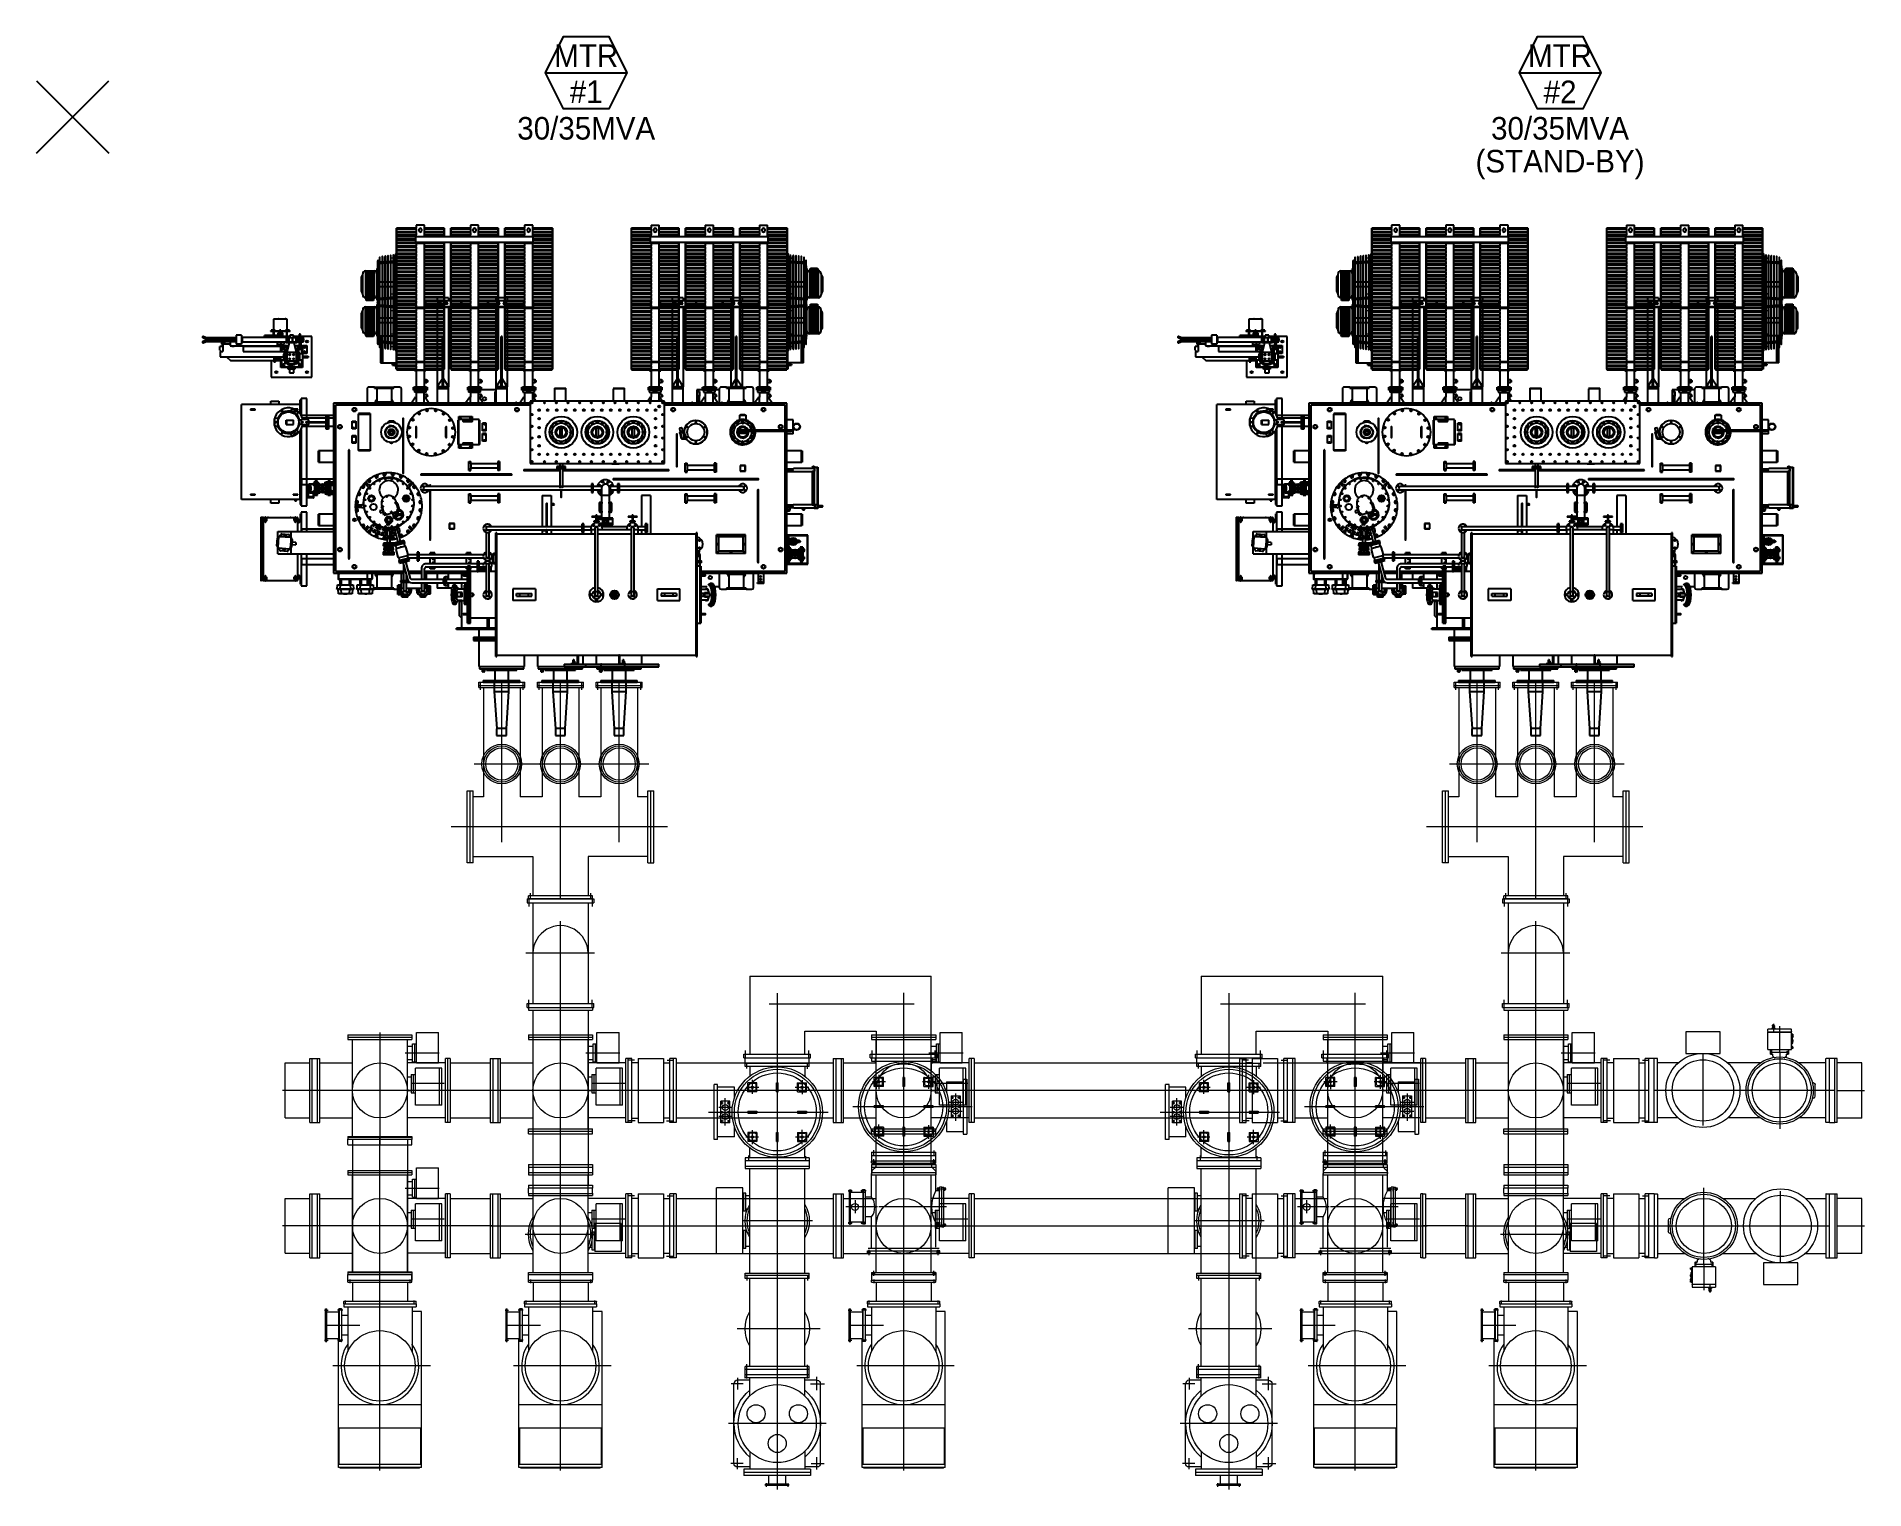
# Model space of a CAD drawing. Header units: millimetres. Extents: x 89978 to 501025, y -351975 to 837171.
# Drawn here: x 134354 to 154594, y -222994 to -206905 of the extents above; entities that cross this region are included whole.
import ezdxf
from ezdxf.enums import TextEntityAlignment as Align

# ---------------------------------------------------------------- set-up
doc = ezdxf.new("R2010")
doc.units = ezdxf.units.MM
doc.header["$LTSCALE"] = 150
for name, color, linetype in [('------00 Switch Gear_154kV', 4, 'Continuous'), ('------00 Switch Gear_GIS', 3, 'Continuous'), ('------00 Switch Gear_Number', 1, 'Continuous')]:
    doc.layers.add(name, color=color, linetype=linetype)
doc.layers.add('X-1F-PLAN$0$A-ETC-전기 NOPLOT', color=163, linetype='Continuous', plot=False)
doc.styles.add('ELEC', font='')
doc.styles.get('ELEC').set_extended_font_data('Dotum')

msp = doc.modelspace()

# ---------------------------------------------------------------- texts
at = {"layer": '------00 Switch Gear_Number', "color": 2, "lineweight": -2, "style": 'ELEC'}
for s, p in [('MTR', (140440.1, -207115.7)), ('MTR', (151223.3, -207115.7)), ('#1', (140440.1, -207515.7)), ('#2', (151223.3, -207515.7)), ('30/35MVA', (140440.1, -207915.7)), ('30/35MVA', (151223.3, -207915.7)), ('(STAND-BY)', (151223.3, -208315.7))]:
    msp.add_text(s, height=250, dxfattribs=at).set_placement(p, align=Align.MIDDLE)

# ---------------------------------------------------------------- blocks, each defined once
blk = doc.blocks.new('X-1F-PLAN$0$top tr')
at = {"layer": '------00 Switch Gear_154kV', "linetype": 'Continuous'}
for p, q in [((321023, 116908), (320995, 116498)), ((321131, 116988), (321021, 116988)), ((321021, 116988), (321021, 116913)), ((321023, 116908), (321129, 116908)), ((321157, 116498), (321129, 116908)), ((321131, 116913), (321131, 116988)), ((321673, 116908), (321645, 116498)), ((321781, 116988), (321671, 116988)), ((321671, 116988), (321671, 116913)), ((321673, 116908), (321779, 116908)), ((321807, 116498), (321779, 116908)), ((321781, 116913), (321781, 116988)), ((322323, 116908), (322295, 116498)), ((322431, 116988), (322321, 116988)), ((322321, 116988), (322321, 116913)), ((322323, 116908), (322429, 116908)), ((322457, 116498), (322429, 116908)), ((322431, 116913), (322431, 116988)), ((321279, 116398), (320874, 116398)), ((320874, 116398), (320874, 116378)), ((321157, 116498), (320995, 116498)), ((320995, 116498), (320995, 116398)), ((321157, 116398), (321157, 116498)), ((321279, 116378), (321279, 116398)), ((321929, 116398), (321524, 116398)), ((321524, 116398), (321524, 116378)), ((321807, 116498), (321645, 116498)), ((321645, 116498), (321645, 116398)), ((321807, 116398), (321807, 116498)), ((321929, 116378), (321929, 116398)), ((322579, 116398), (322174, 116398)), ((322174, 116398), (322174, 116378)), ((322457, 116498), (322295, 116498)), ((322295, 116498), (322295, 116398)), ((322457, 116398), (322457, 116498)), ((322579, 116378), (322579, 116398)), ((320642, 116227), (320634, 116227)), ((320634, 116227), (320634, 116197)), ((320642, 116197), (320634, 116197)), ((321009, 116227), (320642, 116227)), ((321009, 116197), (320642, 116197)), ((320649, 116228), (320655, 116228)), ((320649, 116228), (320649, 116227)), ((320655, 116228), (320979, 116228)), ((320822, 116197), (320822, 116097)), ((321322, 116248), (320830, 116248)), ((320830, 116248), (320830, 116228)), ((321279, 116378), (320874, 116378)), ((321244, 116265), (320909, 116265)), ((320909, 116265), (320909, 116248)), ((321241, 116254), (320911, 116254)), ((320979, 116228), (320985, 116228)), ((320985, 116228), (321108, 116228)), ((320985, 116227), (320985, 116228)), ((320999, 116188), (320999, 116197)), ((321019, 116188), (320999, 116188)), ((321001, 116378), (321001, 116265)), ((321017, 116227), (321009, 116227)), ((321017, 116197), (321009, 116197)), ((321108, 116227), (321017, 116227)), ((321017, 116197), (321017, 116227)), ((321108, 116197), (321017, 116197)), ((321017, 116188), (321017, 116186)), ((321017, 116186), (321041, 116186)), ((321018, 116183), (321018, 116186)), ((321018, 116183), (321040, 116183)), ((321069, 116188), (321019, 116188)), ((321019, 116173), (321019, 116183)), ((321024, 116173), (321024, 116183)), ((321034, 116173), (321034, 116183)), ((321038, 116173), (321038, 116183)), ((321040, 116183), (321040, 116186)), ((321041, 116186), (321041, 116188)), ((321070, 116097), (321070, 116187)), ((321079, 116097), (321079, 116187)), ((321108, 116228), (321266, 116228)), ((321271, 116227), (321108, 116227)), ((321271, 116197), (321108, 116197)), ((321151, 116265), (321151, 116378)), ((321244, 116248), (321244, 116265)), ((321291, 116273), (321261, 116273)), ((321261, 116273), (321261, 116248)), ((321264, 116275), (321288, 116275)), ((321264, 116275), (321264, 116273)), ((321267, 116283), (321265, 116282)), ((321265, 116282), (321265, 116275)), ((321272, 116228), (321266, 116228)), ((321267, 116283), (321285, 116283)), ((321271, 116282), (321271, 116275)), ((321271, 116227), (321277, 116227)), ((321271, 116197), (321277, 116197)), ((321272, 116228), (321454, 116228)), ((321272, 116227), (321272, 116228)), ((321448, 116227), (321277, 116227)), ((321277, 116197), (321277, 116227)), ((321448, 116197), (321277, 116197)), ((321282, 116282), (321282, 116275)), ((321287, 116282), (321285, 116283)), ((321287, 116282), (321287, 116275)), ((321288, 116273), (321288, 116275)), ((321291, 116248), (321291, 116273)), ((321322, 116228), (321322, 116248)), ((321330, 116097), (321330, 116197)), ((321589, 116227), (321448, 116227)), ((321448, 116197), (321448, 116227)), ((321589, 116197), (321448, 116197)), ((321454, 116228), (321589, 116228)), ((321454, 116228), (321454, 116227)), ((321472, 116197), (321472, 116097)), ((321972, 116248), (321480, 116248)), ((321480, 116248), (321480, 116228)), ((321929, 116378), (321524, 116378)), ((321529, 116097), (321529, 116187)), ((321538, 116097), (321538, 116187)), ((321539, 116188), (321589, 116188)), ((321894, 116265), (321559, 116265)), ((321559, 116265), (321559, 116248)), ((321891, 116254), (321561, 116254)), ((321567, 116188), (321567, 116186)), ((321567, 116186), (321591, 116186)), ((321568, 116183), (321568, 116186)), ((321568, 116183), (321590, 116183)), ((321569, 116173), (321569, 116183)), ((321574, 116173), (321574, 116183)), ((321584, 116173), (321584, 116183)), ((321588, 116173), (321588, 116183)), ((321589, 116228), (321606, 116228)), ((321610, 116227), (321589, 116227)), ((321610, 116197), (321589, 116197)), ((321609, 116188), (321589, 116188)), ((321590, 116183), (321590, 116186)), ((321591, 116186), (321591, 116188)), ((321606, 116228), (321678, 116228)), ((321609, 116197), (321609, 116188)), ((321682, 116227), (321610, 116227)), ((321682, 116197), (321610, 116197)), ((321651, 116378), (321651, 116265)), ((321680, 116228), (321678, 116228)), ((321680, 116227), (321680, 116228)), ((321682, 116227), (321685, 116227)), ((321682, 116197), (321685, 116197)), ((321685, 116197), (321685, 116227)), ((321980, 116223), (321685, 116223)), ((321801, 116265), (321801, 116378)), ((321894, 116248), (321894, 116265)), ((321941, 116273), (321911, 116273)), ((321911, 116273), (321911, 116248)), ((321914, 116275), (321938, 116275)), ((321914, 116275), (321914, 116273)), ((321917, 116283), (321915, 116282)), ((321915, 116282), (321915, 116275)), ((321917, 116283), (321935, 116283)), ((321921, 116282), (321921, 116275)), ((321932, 116282), (321932, 116275)), ((321937, 116282), (321935, 116283)), ((321937, 116282), (321937, 116275)), ((321938, 116273), (321938, 116275)), ((321941, 116248), (321941, 116273)), ((321972, 116223), (321972, 116248)), ((321980, 116097), (321980, 116223)), ((322630, 116223), (322122, 116223)), ((322122, 116223), (322122, 116097)), ((322622, 116248), (322130, 116248)), ((322130, 116248), (322130, 116223)), ((322579, 116378), (322174, 116378)), ((322544, 116265), (322209, 116265)), ((322209, 116265), (322209, 116248)), ((322541, 116254), (322211, 116254)), ((322301, 116378), (322301, 116265)), ((322451, 116265), (322451, 116378)), ((322544, 116248), (322544, 116265)), ((322591, 116273), (322561, 116273)), ((322561, 116273), (322561, 116248)), ((322564, 116275), (322588, 116275)), ((322564, 116275), (322564, 116273)), ((322567, 116283), (322565, 116282)), ((322565, 116282), (322565, 116275)), ((322567, 116283), (322585, 116283)), ((322571, 116282), (322571, 116275)), ((322582, 116282), (322582, 116275)), ((322587, 116282), (322585, 116283)), ((322587, 116282), (322587, 116275)), ((322588, 116273), (322588, 116275)), ((322591, 116248), (322591, 116273)), ((322622, 116223), (322622, 116248)), ((322630, 115933), (322630, 116223)), ((320211, 116112), (320211, 114744)), ((320223, 116112), (320211, 116112)), ((320223, 116112), (320223, 114744)), ((321070, 116097), (320223, 116097)), ((321024, 116173), (321019, 116173)), ((321024, 116173), (321019, 116173)), ((321019, 116163), (321019, 116173)), ((321024, 116163), (321019, 116163)), ((321023, 116163), (321023, 116151)), ((321035, 116151), (321023, 116151)), ((321023, 116151), (321025, 116149)), ((321034, 116173), (321024, 116173)), ((321034, 116173), (321024, 116173)), ((321024, 116163), (321024, 116173)), ((321024, 116163), (321024, 116150)), ((321034, 116163), (321024, 116163)), ((321025, 116149), (321033, 116149)), ((321033, 116149), (321035, 116151)), ((321038, 116173), (321034, 116173)), ((321038, 116173), (321034, 116173)), ((321034, 116163), (321034, 116173)), ((321034, 116163), (321034, 116150)), ((321038, 116163), (321034, 116163)), ((321035, 116151), (321035, 116163)), ((321038, 116163), (321038, 116173)), ((321070, 116097), (321079, 116097)), ((321529, 116097), (321079, 116097)), ((321538, 116097), (321529, 116097)), ((322429, 116097), (321538, 116097)), ((321574, 116173), (321569, 116173)), ((321574, 116173), (321569, 116173)), ((321569, 116163), (321569, 116173)), ((321574, 116163), (321569, 116163)), ((321573, 116163), (321573, 116151)), ((321585, 116151), (321573, 116151)), ((321573, 116151), (321575, 116149)), ((321584, 116173), (321574, 116173)), ((321584, 116173), (321574, 116173)), ((321574, 116163), (321574, 116173)), ((321574, 116163), (321574, 116150)), ((321584, 116163), (321574, 116163)), ((321575, 116149), (321583, 116149)), ((321583, 116149), (321585, 116151)), ((321588, 116173), (321584, 116173)), ((321588, 116173), (321584, 116173)), ((321584, 116163), (321584, 116173)), ((321584, 116163), (321584, 116150)), ((321588, 116163), (321584, 116163)), ((321585, 116151), (321585, 116163)), ((321588, 116163), (321588, 116173)), ((322429, 116112), (322429, 114744)), ((322441, 116112), (322429, 116112)), ((322441, 116112), (322441, 114744)), ((322689, 115933), (322441, 115933)), ((322689, 115918), (322441, 115918)), ((322689, 115918), (322441, 115918)), ((322689, 115898), (322441, 115898)), ((322441, 115814), (322876, 115814)), ((322441, 115798), (322876, 115798)), ((322516, 115684), (322516, 115798)), ((322536, 115684), (322536, 115798)), ((322630, 115814), (322630, 115898)), ((322689, 115918), (322689, 115933)), ((322689, 115898), (322689, 115918)), ((322818, 115798), (322818, 115491)), ((322876, 115814), (322876, 115798)), ((320128, 115647), (320123, 115647)), ((320123, 115638), (320128, 115638)), ((320169, 115647), (320128, 115647)), ((320128, 115638), (320169, 115638)), ((320169, 115113), (320169, 115743)), ((320178, 115743), (320169, 115743)), ((320178, 115113), (320178, 115743)), ((320181, 115703), (320178, 115703)), ((320181, 115113), (320181, 115743)), ((320211, 115743), (320181, 115743)), ((322721, 115684), (322441, 115684)), ((322721, 115743), (322721, 115113)), ((322741, 115743), (322721, 115743)), ((322741, 115743), (322741, 115113)), ((322744, 115703), (322741, 115703)), ((322744, 115743), (322744, 115113)), ((322753, 115743), (322744, 115743)), ((322753, 115743), (322753, 115113)), ((322794, 115647), (322753, 115647)), ((322753, 115638), (322794, 115638)), ((322799, 115647), (322794, 115647)), ((322794, 115638), (322799, 115638)), ((322818, 115689), (322845, 115657)), ((322845, 115491), (322845, 115657)), ((320067, 115553), (320049, 115553)), ((320069, 115443), (320067, 115443)), ((320067, 115443), (320067, 115413)), ((320069, 115413), (320067, 115413)), ((320093, 115443), (320069, 115443)), ((320093, 115413), (320069, 115413)), ((320079, 115538), (320072, 115538)), ((320128, 115453), (320088, 115453)), ((320088, 115453), (320088, 115443)), ((320088, 115413), (320088, 115403)), ((320128, 115403), (320088, 115403)), ((320096, 115443), (320093, 115443)), ((320096, 115413), (320093, 115413)), ((320122, 115443), (320096, 115443)), ((320122, 115413), (320096, 115413)), ((320169, 115484), (320102, 115485)), ((320102, 115371), (320169, 115371)), ((320114, 115485), (320108, 115503)), ((320108, 115353), (320114, 115371)), ((320126, 115443), (320122, 115443)), ((320126, 115413), (320122, 115413)), ((320131, 115443), (320126, 115443)), ((320131, 115413), (320126, 115413)), ((320128, 115443), (320128, 115453)), ((320128, 115403), (320128, 115413)), ((320135, 115443), (320131, 115443)), ((320131, 115413), (320131, 115443)), ((320135, 115413), (320131, 115413)), ((320133, 115437), (320133, 115419)), ((320134, 115437), (320133, 115437)), ((320134, 115437), (320141, 115437)), ((320134, 115437), (320134, 115437)), ((320134, 115428), (320141, 115428)), ((320134, 115418), (320141, 115418)), ((320134, 115418), (320134, 115418)), ((320139, 115443), (320135, 115443)), ((320135, 115437), (320135, 115443)), ((320135, 115413), (320135, 115418)), ((320139, 115413), (320135, 115413)), ((320139, 115443), (320144, 115443)), ((320139, 115443), (320139, 115443)), ((320139, 115437), (320139, 115443)), ((320139, 115413), (320139, 115418)), ((320139, 115413), (320144, 115413)), ((320139, 115413), (320139, 115413)), ((320141, 115440), (320141, 115416)), ((320144, 115440), (320141, 115440)), ((320141, 115416), (320144, 115416)), ((320144, 115413), (320144, 115443)), ((320169, 115443), (320144, 115443)), ((320144, 115413), (320169, 115413)), ((320401, 115493), (320401, 115363)), ((320651, 115493), (320401, 115493)), ((320441, 115443), (320479, 115443)), ((320441, 115413), (320441, 115443)), ((320441, 115413), (320479, 115413)), ((320479, 115443), (320574, 115443)), ((320479, 115413), (320479, 115443)), ((320479, 115413), (320574, 115413)), ((320574, 115443), (320611, 115443)), ((320574, 115413), (320574, 115443)), ((320574, 115413), (320611, 115413)), ((320611, 115413), (320611, 115443)), ((320651, 115493), (320651, 115363)), ((320911, 115429), (320897, 115429)), ((320909, 115427), (320897, 115427)), ((320909, 115428), (320909, 115394)), ((320943, 115394), (320909, 115394)), ((320943, 115394), (320909, 115394)), ((320909, 115394), (320909, 115295)), ((320943, 115394), (320943, 115428)), ((320943, 115295), (320943, 115394)), ((321255, 115437), (321249, 115428)), ((321249, 115428), (321255, 115418)), ((321266, 115437), (321255, 115437)), ((321255, 115418), (321266, 115418)), ((321271, 115428), (321266, 115437)), ((321266, 115418), (321271, 115428)), ((321309, 115428), (321309, 115394)), ((321343, 115394), (321309, 115394)), ((321343, 115394), (321309, 115394)), ((321309, 115394), (321309, 115295)), ((321321, 115503), (321315, 115494)), ((321315, 115494), (321321, 115484)), ((321332, 115503), (321321, 115503)), ((321321, 115484), (321332, 115484)), ((321337, 115494), (321332, 115503)), ((321332, 115484), (321337, 115494)), ((321343, 115394), (321343, 115428)), ((321343, 115295), (321343, 115394)), ((321387, 115437), (321381, 115428)), ((321381, 115428), (321387, 115418)), ((321398, 115437), (321387, 115437)), ((321387, 115418), (321398, 115418)), ((321403, 115428), (321398, 115437)), ((321398, 115418), (321403, 115428)), ((322001, 115363), (322001, 115493)), ((322001, 115493), (322251, 115493)), ((322079, 115443), (322041, 115443)), ((322041, 115443), (322041, 115413)), ((322079, 115413), (322041, 115413)), ((322174, 115443), (322079, 115443)), ((322079, 115443), (322079, 115413)), ((322174, 115413), (322079, 115413)), ((322211, 115443), (322174, 115443)), ((322174, 115443), (322174, 115413)), ((322211, 115413), (322174, 115413)), ((322211, 115443), (322211, 115413)), ((322251, 115363), (322251, 115493)), ((322514, 115428), (322514, 115394)), ((322548, 115394), (322514, 115394)), ((322548, 115394), (322514, 115394)), ((322514, 115394), (322514, 115311)), ((322548, 115394), (322548, 115428)), ((322548, 115311), (322548, 115394)), ((322687, 115439), (322686, 115437)), ((322686, 115437), (322686, 115419)), ((322686, 115419), (322687, 115417)), ((322687, 115439), (322694, 115439)), ((322687, 115433), (322694, 115433)), ((322687, 115422), (322694, 115422)), ((322687, 115417), (322694, 115417)), ((322694, 115440), (322694, 115416)), ((322696, 115440), (322694, 115440)), ((322694, 115416), (322696, 115416)), ((322696, 115413), (322696, 115443)), ((322721, 115443), (322696, 115443)), ((322696, 115413), (322721, 115413)), ((322778, 115533), (322753, 115533)), ((322778, 115443), (322753, 115443)), ((322753, 115413), (322778, 115413)), ((322778, 115533), (322778, 115443)), ((322778, 115443), (322778, 115533)), ((322790, 115533), (322778, 115533)), ((322778, 115443), (322778, 115413)), ((322781, 115440), (322778, 115440)), ((322778, 115416), (322781, 115416)), ((322778, 115413), (322778, 115323)), ((322778, 115323), (322778, 115413)), ((322781, 115416), (322781, 115440)), ((322788, 115437), (322781, 115437)), ((322788, 115428), (322781, 115428)), ((322788, 115418), (322781, 115418)), ((322788, 115437), (322788, 115437)), ((322788, 115418), (322789, 115419)), ((322788, 115418), (322788, 115418)), ((322789, 115419), (322789, 115437)), ((322790, 115323), (322790, 115533)), ((322863, 115491), (322790, 115491)), ((322814, 115453), (322817, 115453)), ((322814, 115453), (322814, 115403)), ((322814, 115403), (322817, 115403)), ((322817, 115453), (322822, 115453)), ((322817, 115453), (322817, 115403)), ((322817, 115403), (322822, 115403)), ((322818, 115491), (322836, 115491)), ((322822, 115453), (322826, 115453)), ((322822, 115453), (322822, 115403)), ((322822, 115403), (322826, 115403)), ((322826, 115453), (322864, 115453)), ((322826, 115453), (322826, 115403)), ((322826, 115403), (322864, 115403)), ((322841, 115499), (322832, 115499)), ((322832, 115499), (322832, 115491)), ((322836, 115491), (322856, 115491)), ((322841, 115491), (322841, 115499)), ((322856, 115491), (322856, 115491)), ((322867, 115507), (322859, 115491)), ((322864, 115453), (322865, 115453)), ((322864, 115453), (322864, 115403)), ((322864, 115403), (322865, 115403)), ((322865, 115453), (322865, 115403)), ((322887, 115517), (322877, 115517)), ((322906, 115533), (322887, 115533)), ((323189, 115419), (323165, 115419)), ((323165, 115419), (323165, 115329)), ((323217, 115454), (323217, 115440)), ((323217, 115454), (323219, 115454)), ((323219, 115454), (323227, 115454)), ((323219, 115454), (323219, 115441)), ((323227, 115454), (323230, 115454)), ((323229, 115374), (323229, 115340)), ((323230, 115454), (323262, 115454)), ((323262, 115454), (323265, 115454)), ((323263, 115340), (323263, 115374)), ((323265, 115454), (323273, 115454)), ((323273, 115454), (323275, 115454)), ((323273, 115441), (323273, 115454)), ((323275, 115454), (323275, 115440)), ((323414, 115453), (323414, 115437)), ((323414, 115453), (323416, 115453)), ((323415, 115456), (323415, 115453)), ((323415, 115456), (323417, 115456)), ((323416, 115453), (323425, 115453)), ((323416, 115453), (323416, 115438)), ((323417, 115456), (323425, 115456)), ((323417, 115456), (323417, 115453)), ((323425, 115456), (323425, 115453)), ((323425, 115456), (323467, 115456)), ((323425, 115453), (323425, 115441)), ((323425, 115453), (323467, 115453)), ((323429, 115374), (323429, 115340)), ((323463, 115340), (323463, 115374)), ((323467, 115456), (323467, 115453)), ((323467, 115456), (323475, 115456)), ((323467, 115453), (323467, 115441)), ((323467, 115453), (323476, 115453)), ((323475, 115456), (323478, 115456)), ((323475, 115453), (323475, 115456)), ((323476, 115453), (323479, 115453)), ((323476, 115438), (323476, 115453)), ((323478, 115456), (323478, 115453)), ((323479, 115453), (323479, 115437)), ((323493, 115426), (323525, 115426)), ((323523, 115424), (323495, 115424)), ((323523, 115323), (323523, 115424)), ((323525, 115426), (323525, 115321)), ((323806, 115368), (323810, 115418)), ((323810, 115418), (323841, 115418)), ((323841, 115418), (323836, 115368)), ((323841, 115418), (323932, 115418)), ((323876, 115419), (323869, 115419)), ((323869, 115419), (323869, 115418)), ((323876, 115419), (323876, 115418)), ((323889, 115419), (323877, 115419)), ((323877, 115419), (323877, 115418)), ((323889, 115419), (323889, 115418)), ((323894, 115419), (323894, 115418)), ((323900, 115418), (323900, 115419)), ((323932, 115418), (323962, 115418)), ((323936, 115368), (323932, 115418)), ((323962, 115418), (323966, 115368)), ((324026, 115368), (324030, 115418)), ((324030, 115418), (324061, 115418)), ((324061, 115418), (324056, 115368)), ((324061, 115418), (324152, 115418)), ((324093, 115419), (324085, 115419)), ((324085, 115419), (324085, 115418)), ((324093, 115419), (324093, 115418)), ((324107, 115419), (324094, 115419)), ((324094, 115419), (324094, 115418)), ((324107, 115419), (324107, 115418)), ((324111, 115419), (324107, 115419)), ((324107, 115419), (324107, 115418)), ((324113, 115419), (324111, 115419)), ((324111, 115419), (324111, 115418)), ((324115, 115419), (324113, 115419)), ((324113, 115419), (324113, 115418)), ((324119, 115419), (324115, 115419)), ((324115, 115419), (324115, 115418)), ((324122, 115419), (324119, 115419)), ((324119, 115419), (324119, 115418)), ((324124, 115419), (324122, 115419)), ((324122, 115419), (324122, 115418)), ((324127, 115419), (324124, 115419)), ((324124, 115419), (324124, 115418)), ((324127, 115419), (324127, 115418)), ((324152, 115418), (324182, 115418)), ((324156, 115368), (324152, 115418)), ((324182, 115418), (324186, 115368)), ((319216, 115188), (319216, 113615)), ((319316, 115188), (319216, 115188)), ((320169, 115168), (319236, 115168)), ((319236, 115168), (319236, 113615)), ((320169, 115188), (319316, 115188)), ((319316, 115188), (319316, 115168)), ((319316, 115168), (319316, 115188)), ((319471, 115302), (319541, 115302)), ((319471, 115302), (319471, 115294)), ((319471, 115294), (319503, 115294)), ((319476, 115188), (319476, 115294)), ((319509, 115294), (319541, 115294)), ((319536, 115188), (319536, 115294)), ((319541, 115302), (319541, 115294)), ((319586, 115347), (319586, 115188)), ((319668, 115367), (319606, 115367)), ((319668, 115367), (319884, 115367)), ((319668, 115355), (319668, 115367)), ((319668, 115355), (319884, 115355)), ((319693, 115231), (319676, 115203)), ((319676, 115203), (319676, 115188)), ((319676, 115203), (319876, 115203)), ((319693, 115355), (319693, 115203)), ((319859, 115203), (319859, 115355)), ((319876, 115203), (319859, 115231)), ((319876, 115203), (319876, 115188)), ((319946, 115367), (319884, 115367)), ((319884, 115355), (319884, 115367)), ((319966, 115188), (319966, 115347)), ((320018, 115338), (319966, 115338)), ((320049, 115303), (320067, 115303)), ((320072, 115318), (320079, 115318)), ((320169, 115338), (320100, 115338)), ((320128, 115217), (320123, 115217)), ((320123, 115208), (320128, 115208)), ((320169, 115217), (320128, 115217)), ((320128, 115208), (320169, 115208)), ((320651, 115363), (320401, 115363)), ((320909, 115295), (320909, 115271)), ((320909, 115271), (320909, 114702)), ((320943, 115271), (320943, 115295)), ((320943, 114702), (320943, 115271)), ((321309, 115295), (321309, 115271)), ((321309, 115271), (321309, 114702)), ((321343, 115271), (321343, 115295)), ((321343, 114702), (321343, 115271)), ((322001, 115363), (322251, 115363)), ((322441, 115172), (322514, 115172)), ((322494, 115168), (322441, 115168)), ((322494, 115122), (322494, 115172)), ((322494, 115172), (322514, 115172)), ((322514, 115311), (322514, 115283)), ((322514, 115283), (322514, 115110)), ((322548, 115283), (322548, 115311)), ((322548, 115110), (322548, 115283)), ((322548, 115172), (322637, 115172)), ((322548, 115172), (322568, 115172)), ((322568, 115146), (322568, 115172)), ((322637, 115168), (322568, 115168)), ((322646, 115172), (322637, 115172)), ((322637, 115172), (322637, 115151)), ((322646, 115172), (322721, 115172)), ((322646, 115151), (322646, 115172)), ((322721, 115168), (322646, 115168)), ((322753, 115323), (322778, 115323)), ((322984, 115295), (322753, 115295)), ((322753, 115261), (322984, 115261)), ((322794, 115217), (322753, 115217)), ((322753, 115208), (322794, 115208)), ((323229, 115188), (322753, 115188)), ((323229, 115168), (322753, 115168)), ((322778, 115323), (322790, 115323)), ((322790, 115365), (322863, 115365)), ((322799, 115217), (322794, 115217)), ((322794, 115208), (322799, 115208)), ((322818, 115365), (322818, 115295)), ((322818, 115261), (322818, 115188)), ((322859, 115365), (322867, 115349)), ((322877, 115339), (322887, 115339)), ((322887, 115323), (322906, 115323)), ((322926, 115357), (322962, 115357)), ((322962, 115357), (322962, 115354)), ((322964, 115357), (323089, 115357)), ((322964, 115354), (322964, 115357)), ((323089, 115350), (322964, 115350)), ((322964, 115350), (322964, 115306)), ((322964, 115250), (322964, 115188)), ((322990, 115325), (322983, 115325)), ((322983, 115230), (322990, 115230)), ((322999, 115325), (322990, 115325)), ((322990, 115230), (322999, 115230)), ((323370, 115295), (323021, 115295)), ((323021, 115261), (323370, 115261)), ((323089, 115357), (323089, 115354)), ((323089, 115295), (323089, 115350)), ((323089, 115188), (323089, 115261)), ((323189, 115329), (323165, 115329)), ((323229, 115357), (323208, 115357)), ((323208, 115357), (323208, 115350)), ((323208, 115350), (323208, 115295)), ((323208, 115261), (323208, 115188)), ((323229, 115340), (323229, 115295)), ((323229, 115261), (323229, 115137)), ((323429, 115357), (323263, 115357)), ((323263, 115295), (323263, 115340)), ((323263, 115137), (323263, 115261)), ((323400, 115188), (323263, 115188)), ((323405, 115168), (323263, 115168)), ((323384, 115247), (323435, 115059)), ((323494, 115288), (323399, 115288)), ((323399, 115288), (323399, 115284)), ((323494, 115278), (323405, 115278)), ((323494, 115278), (323405, 115278)), ((323494, 115269), (323410, 115269)), ((323468, 115068), (323417, 115256)), ((323429, 115340), (323429, 115288)), ((323429, 115269), (323429, 115211)), ((323484, 115357), (323463, 115357)), ((323463, 115288), (323463, 115340)), ((323463, 115084), (323463, 115269)), ((324136, 115188), (323463, 115188)), ((324216, 115168), (323463, 115168)), ((323484, 115357), (323484, 115350)), ((323484, 115350), (323484, 115288)), ((323484, 115269), (323484, 115188)), ((323486, 115316), (323486, 115288)), ((323486, 115269), (323486, 115188)), ((323525, 115321), (323493, 115321)), ((323494, 115278), (323494, 115288)), ((323494, 115269), (323494, 115278)), ((323495, 115323), (323523, 115323)), ((323523, 115367), (323516, 115367)), ((323568, 115367), (323525, 115367)), ((323568, 115367), (323784, 115367)), ((323568, 115355), (323568, 115367)), ((323568, 115355), (323784, 115355)), ((323593, 115231), (323576, 115203)), ((323576, 115203), (323576, 115188)), ((323576, 115203), (323776, 115203)), ((323593, 115355), (323593, 115203)), ((323759, 115203), (323759, 115355)), ((323776, 115203), (323759, 115231)), ((323776, 115203), (323776, 115188)), ((323791, 115367), (323784, 115367)), ((323784, 115355), (323784, 115367)), ((323791, 115361), (323791, 115368)), ((323791, 115368), (323806, 115368)), ((323806, 115361), (323791, 115361)), ((323798, 115318), (323796, 115361)), ((323828, 115318), (323798, 115318)), ((323966, 115368), (323806, 115368)), ((323806, 115368), (323806, 115361)), ((323966, 115361), (323806, 115361)), ((323806, 115251), (323806, 115188)), ((323811, 115251), (323811, 115188)), ((323829, 115257), (323812, 115257)), ((324181, 115252), (323812, 115252)), ((323826, 115361), (323828, 115318)), ((323944, 115318), (323828, 115318)), ((323829, 115257), (323829, 115318)), ((323829, 115257), (323843, 115257)), ((323843, 115257), (323843, 115318)), ((323929, 115257), (323843, 115257)), ((323866, 115257), (323866, 115318)), ((323866, 115188), (323866, 115252)), ((323929, 115318), (323929, 115257)), ((323929, 115257), (323943, 115257)), ((323943, 115318), (323943, 115257)), ((324049, 115257), (323943, 115257)), ((323944, 115318), (323946, 115361)), ((323974, 115318), (323944, 115318)), ((323966, 115368), (323981, 115368)), ((323966, 115361), (323966, 115368)), ((323981, 115361), (323966, 115361)), ((323976, 115361), (323974, 115318)), ((323981, 115368), (323981, 115361)), ((324011, 115361), (324011, 115368)), ((324011, 115368), (324026, 115368)), ((324026, 115361), (324011, 115361)), ((324018, 115318), (324016, 115361)), ((324048, 115318), (324018, 115318)), ((324186, 115368), (324026, 115368)), ((324026, 115368), (324026, 115361)), ((324186, 115361), (324026, 115361)), ((324046, 115361), (324048, 115318)), ((324164, 115318), (324048, 115318)), ((324049, 115257), (324049, 115318)), ((324049, 115257), (324063, 115257)), ((324063, 115257), (324063, 115318)), ((324149, 115257), (324063, 115257)), ((324136, 115168), (324136, 115188)), ((324236, 115188), (324136, 115188)), ((324136, 115188), (324136, 115168)), ((324149, 115318), (324149, 115257)), ((324149, 115257), (324163, 115257)), ((324163, 115318), (324163, 115257)), ((324181, 115257), (324163, 115257)), ((324164, 115318), (324166, 115361)), ((324194, 115318), (324164, 115318)), ((324167, 115188), (324181, 115208)), ((324173, 115188), (324185, 115206)), ((324182, 115209), (324182, 115251)), ((324186, 115368), (324201, 115368)), ((324186, 115361), (324186, 115368)), ((324201, 115361), (324186, 115361)), ((324186, 115209), (324186, 115251)), ((324196, 115361), (324194, 115318)), ((324201, 115368), (324201, 115361)), ((324216, 113328), (324216, 115168)), ((324236, 113308), (324236, 115188)), ((324597, 115328), (324532, 115328)), ((324532, 115328), (324532, 114976)), ((324597, 114976), (324597, 115328)), ((324597, 115311), (324602, 115311)), ((324597, 115308), (324602, 115308)), ((324602, 115311), (324602, 115308)), ((324602, 115308), (324602, 115255)), ((324608, 115244), (324608, 115249)), ((324611, 115249), (324608, 115249)), ((324608, 115244), (324611, 115244)), ((324621, 115249), (324611, 115249)), ((324611, 115244), (324611, 115249)), ((324621, 115244), (324611, 115244)), ((324614, 115229), (324612, 115227)), ((324612, 115227), (324612, 115220)), ((324612, 115220), (324614, 115219)), ((324614, 115229), (324614, 115219)), ((324615, 115229), (324614, 115229)), ((324614, 115219), (324615, 115219)), ((324618, 115229), (324615, 115229)), ((324615, 115219), (324618, 115219)), ((324618, 115234), (324625, 115234)), ((324618, 115231), (324618, 115234)), ((324618, 115234), (324618, 115232)), ((324618, 115229), (324618, 115231)), ((324618, 115231), (324618, 115224)), ((324618, 115229), (324625, 115229)), ((324618, 115224), (324618, 115229)), ((324618, 115219), (324618, 115224)), ((324618, 115224), (324618, 115217)), ((324618, 115219), (324625, 115219)), ((324618, 115217), (324618, 115219)), ((324618, 115214), (324618, 115217)), ((324618, 115216), (324618, 115214)), ((324618, 115214), (324625, 115214)), ((324625, 115234), (324626, 115231)), ((324626, 115232), (324625, 115234)), ((324626, 115231), (324625, 115229)), ((324626, 115224), (324625, 115229)), ((324625, 115219), (324626, 115224)), ((324625, 115219), (324626, 115217)), ((324626, 115217), (324625, 115214)), ((324625, 115214), (324626, 115215)), ((324626, 115232), (324626, 115230)), ((324627, 115232), (324626, 115232)), ((324626, 115231), (324626, 115224)), ((324626, 115226), (324626, 115221)), ((324626, 115224), (324626, 115217)), ((324626, 115218), (324626, 115216)), ((324626, 115215), (324627, 115215)), ((324627, 115238), (324627, 115207)), ((324631, 115207), (324627, 115207)), ((324627, 115207), (324627, 115204)), ((324627, 115204), (324631, 115204)), ((324631, 115245), (324635, 115245)), ((324631, 115203), (324631, 115245)), ((324631, 115203), (324635, 115203)), ((324635, 114976), (324635, 115266)), ((324656, 115271), (324641, 115271)), ((324988, 115271), (324664, 115271)), ((324709, 115271), (324709, 115272)), ((324711, 115272), (324709, 115272)), ((324716, 115272), (324711, 115272)), ((324711, 115272), (324711, 115271)), ((324718, 115272), (324716, 115272)), ((324716, 115271), (324716, 115272)), ((324718, 115271), (324718, 115272)), ((324959, 115271), (324959, 115272)), ((324961, 115272), (324959, 115272)), ((324966, 115272), (324961, 115272)), ((324961, 115272), (324961, 115271)), ((324968, 115272), (324966, 115272)), ((324966, 115271), (324966, 115272)), ((324968, 115271), (324968, 115272)), ((325012, 115271), (324996, 115271)), ((325017, 114577), (325017, 115266)), ((325017, 115254), (325017, 115254)), ((325017, 115251), (325017, 115254)), ((325017, 115246), (325017, 115251)), ((325017, 115251), (325017, 115251)), ((325017, 115243), (325017, 115246)), ((325017, 115246), (325017, 115246)), ((325017, 115243), (325017, 115243)), ((325017, 115177), (325020, 115177)), ((325019, 115262), (325018, 115261)), ((325018, 115261), (325018, 115257)), ((325018, 115257), (325019, 115256)), ((325019, 115262), (325019, 115256)), ((325021, 115262), (325019, 115262)), ((325019, 115256), (325021, 115256)), ((325021, 115271), (325038, 115271)), ((325021, 115265), (325021, 115271)), ((325021, 115265), (325021, 115271)), ((325021, 115271), (325021, 115271)), ((325021, 115265), (325021, 114577)), ((325021, 114577), (325021, 115265)), ((325043, 115265), (325043, 115267)), ((325043, 114577), (325043, 115265)), ((319216, 115088), (318986, 115088)), ((318986, 115088), (318986, 114768)), ((318991, 114772), (318991, 115083)), ((318991, 115083), (319216, 115083)), ((319025, 115034), (319024, 115032)), ((319025, 115032), (319024, 115032)), ((319024, 115009), (319024, 115032)), ((319024, 115032), (319024, 115032)), ((319024, 115009), (319025, 115007)), ((319025, 115008), (319024, 115008)), ((319025, 115034), (319034, 115034)), ((319025, 115032), (319034, 115032)), ((319025, 115020), (319034, 115020)), ((319025, 115008), (319034, 115008)), ((319026, 115007), (319034, 115007)), ((319034, 115034), (319034, 115006)), ((319038, 115034), (319034, 115034)), ((319034, 115034), (319034, 115034)), ((319038, 115034), (319034, 115034)), ((319034, 115006), (319038, 115006)), ((319038, 115005), (319038, 115035)), ((319041, 115035), (319038, 115035)), ((319038, 115005), (319041, 115005)), ((319041, 114900), (319041, 115055)), ((319057, 115055), (319041, 115055)), ((319057, 114900), (319057, 115055)), ((319057, 114900), (319057, 115055)), ((319071, 115055), (319057, 115055)), ((319071, 114900), (319071, 115055)), ((319074, 115035), (319071, 115035)), ((319071, 115005), (319074, 115005)), ((319074, 115035), (319074, 115005)), ((319078, 115034), (319074, 115034)), ((319074, 115006), (319078, 115006)), ((319078, 115006), (319078, 115034)), ((319089, 115034), (319078, 115034)), ((319090, 115032), (319078, 115032)), ((319090, 115020), (319078, 115020)), ((319087, 115008), (319078, 115008)), ((319112, 114984), (319089, 114994)), ((319089, 114962), (319112, 114972)), ((319091, 115032), (319090, 115034)), ((319090, 115032), (319091, 115032)), ((319091, 115032), (319091, 115013)), ((319092, 115028), (319091, 115028)), ((319091, 115027), (319093, 115027)), ((319092, 115013), (319092, 115028)), ((319094, 115026), (319092, 115028)), ((319094, 115026), (319094, 115015)), ((319111, 115016), (319121, 114993)), ((319133, 114993), (319143, 115016)), ((319165, 114994), (319143, 114984)), ((319143, 114972), (319165, 114962)), ((319167, 115034), (319166, 115032)), ((319167, 115032), (319166, 115032)), ((319166, 115009), (319166, 115032)), ((319166, 115032), (319166, 115032)), ((319167, 115034), (319176, 115034)), ((319167, 115032), (319176, 115032)), ((319167, 115020), (319176, 115020)), ((319167, 115008), (319176, 115008)), ((319176, 115034), (319176, 115006)), ((319180, 115034), (319176, 115034)), ((319176, 115034), (319176, 115034)), ((319180, 115034), (319176, 115034)), ((319176, 115006), (319180, 115006)), ((319180, 115005), (319180, 115035)), ((319183, 115035), (319180, 115035)), ((319180, 115005), (319183, 115005)), ((319183, 114900), (319183, 115055)), ((319197, 115055), (319183, 115055)), ((319197, 115055), (319197, 114900)), ((319213, 115055), (319197, 115055)), ((319197, 114900), (319197, 115055)), ((319213, 115055), (319213, 114900)), ((319216, 115035), (319213, 115035)), ((319213, 115005), (319216, 115005)), ((319532, 115068), (319532, 115059)), ((319532, 115059), (319532, 114277)), ((319541, 115059), (319541, 115068)), ((319541, 114277), (319541, 115059)), ((319676, 114973), (319996, 114973)), ((319676, 114973), (319676, 114763)), ((319996, 114973), (319996, 114763)), ((320162, 115068), (320162, 115056)), ((320164, 115070), (320177, 115070)), ((320177, 115054), (320164, 115054)), ((320169, 115113), (320178, 115113)), ((320177, 115113), (320177, 114987)), ((320178, 115153), (320181, 115153)), ((320181, 115113), (320211, 115113)), ((320186, 114987), (320186, 115113)), ((320186, 115070), (320203, 115070)), ((320203, 115054), (320186, 115054)), ((320211, 114982), (320190, 114982)), ((320190, 114973), (320211, 114973)), ((320211, 114969), (320190, 114969)), ((320190, 114969), (320190, 114958)), ((320203, 115070), (320211, 115070)), ((320211, 115054), (320203, 115054)), ((320207, 115012), (320204, 115011)), ((320204, 115011), (320204, 114992)), ((320204, 114992), (320211, 114992)), ((320211, 115071), (320206, 115071)), ((320206, 115071), (320206, 115070)), ((320209, 115012), (320207, 115012)), ((320211, 114983), (320208, 114983)), ((320211, 115012), (320209, 115012)), ((320210, 114992), (320210, 114983)), ((322462, 115082), (322441, 115082)), ((322441, 115073), (322462, 115073)), ((322462, 114982), (322441, 114982)), ((322441, 114973), (322462, 114973)), ((322467, 115069), (322467, 114987)), ((322476, 114987), (322476, 115069)), ((322494, 115122), (322514, 115122)), ((322514, 115110), (322514, 115103)), ((322514, 115003), (322514, 114992)), ((322514, 114992), (322514, 114736)), ((322531, 115086), (322534, 115086)), ((322534, 115020), (322531, 115020)), ((322548, 115122), (322568, 115122)), ((322548, 115103), (322548, 115110)), ((322548, 114992), (322548, 115003)), ((322548, 114736), (322548, 114992)), ((322632, 115146), (322550, 115146)), ((322550, 115137), (322632, 115137)), ((322568, 115122), (322568, 115137)), ((322627, 115120), (322575, 115120)), ((322575, 115086), (322627, 115086)), ((323292, 115020), (322575, 115020)), ((322575, 114986), (323292, 114986)), ((322627, 115146), (322627, 115151)), ((322636, 115151), (322627, 115151)), ((322627, 115056), (322627, 115137)), ((322627, 115056), (322636, 115056)), ((322636, 115148), (322636, 115151)), ((322636, 115148), (322636, 115151)), ((322637, 115151), (322636, 115151)), ((322636, 115056), (322636, 115138)), ((322636, 115056), (322636, 115138)), ((322636, 115056), (322646, 115056)), ((322646, 115056), (322646, 115151)), ((322721, 115120), (322646, 115120)), ((322646, 115086), (323212, 115086)), ((322716, 115141), (322721, 115141)), ((322716, 115141), (322716, 115120)), ((322716, 115086), (322716, 115020)), ((322716, 114986), (322716, 114965)), ((322716, 114965), (322759, 114965)), ((322721, 115113), (322741, 115113)), ((322730, 115083), (322730, 115077)), ((322730, 115029), (322730, 115023)), ((322730, 114983), (322730, 114977)), ((322741, 115153), (322744, 115153)), ((322741, 115141), (322744, 115141)), ((322744, 115120), (322741, 115120)), ((322742, 115123), (322742, 115129)), ((322742, 115083), (322742, 115077)), ((322742, 115029), (322742, 115023)), ((322742, 114983), (322742, 114977)), ((322744, 115113), (322753, 115113)), ((322753, 115141), (322759, 115141)), ((323212, 115120), (322753, 115120)), ((322759, 115141), (322766, 115141)), ((322759, 114965), (322766, 114965)), ((322766, 115141), (322766, 115120)), ((322766, 115086), (322766, 115020)), ((322766, 114986), (322766, 114965)), ((323116, 115141), (323159, 115141)), ((323116, 115141), (323116, 115120)), ((323116, 115086), (323116, 115020)), ((323116, 114986), (323116, 114965)), ((323116, 114965), (323159, 114965)), ((323130, 115123), (323130, 115129)), ((323130, 115083), (323130, 115077)), ((323130, 115029), (323130, 115023)), ((323130, 114983), (323130, 114977)), ((323142, 115123), (323142, 115129)), ((323142, 115083), (323142, 115077)), ((323142, 115029), (323142, 115023)), ((323142, 114983), (323142, 114977)), ((323159, 115141), (323166, 115141)), ((323159, 114965), (323166, 114965)), ((323166, 115141), (323166, 115120)), ((323166, 115086), (323166, 115020)), ((323166, 114986), (323166, 114965)), ((323292, 114956), (323292, 115051)), ((323301, 115051), (323292, 115051)), ((323301, 114956), (323301, 115051)), ((323301, 114956), (323301, 115051)), ((323311, 115051), (323301, 115051)), ((323311, 114956), (323311, 115051)), ((323409, 115020), (323311, 115020)), ((323311, 114986), (323412, 114986)), ((323507, 115078), (323396, 115049)), ((323396, 115049), (323398, 115039)), ((323398, 115039), (323509, 115069)), ((323509, 115069), (323398, 115039)), ((323398, 115039), (323402, 115023)), ((323402, 115023), (323513, 115053)), ((323412, 115016), (323418, 114995)), ((323439, 114898), (323415, 114984)), ((323422, 114997), (323419, 114996)), ((323422, 114997), (323509, 115020)), ((323429, 115080), (323429, 115058)), ((323509, 115069), (323507, 115078)), ((323513, 115053), (323509, 115069)), ((323514, 115021), (323509, 115042)), ((323511, 115021), (323514, 115021)), ((323522, 115013), (323545, 114926)), ((323564, 114986), (323689, 114986)), ((323564, 114986), (323564, 114972)), ((323564, 114972), (323689, 114972)), ((323564, 114972), (323689, 114972)), ((323564, 114972), (323564, 114963)), ((323689, 114972), (323689, 114986)), ((323689, 114963), (323689, 114972)), ((324062, 115028), (324062, 115019)), ((324062, 115019), (324062, 113837)), ((324071, 115019), (324071, 115028)), ((324071, 113837), (324071, 115019)), ((324589, 115093), (324236, 115093)), ((324589, 115028), (324236, 115028)), ((324705, 114976), (324236, 114976)), ((324589, 115093), (324589, 115028)), ((324705, 114976), (324705, 114903)), ((324855, 114976), (324705, 114976)), ((324855, 114976), (324855, 114891)), ((318986, 114768), (319216, 114768)), ((319216, 114772), (318991, 114772)), ((319025, 114949), (319024, 114947)), ((319024, 114924), (319024, 114947)), ((319024, 114924), (319025, 114922)), ((319025, 114949), (319034, 114949)), ((319025, 114942), (319034, 114942)), ((319025, 114929), (319034, 114929)), ((319025, 114922), (319034, 114922)), ((319034, 114950), (319034, 114936)), ((319038, 114950), (319034, 114950)), ((319034, 114936), (319038, 114936)), ((319034, 114935), (319034, 114936)), ((319034, 114935), (319034, 114922)), ((319038, 114935), (319034, 114935)), ((319034, 114922), (319038, 114922)), ((319038, 114921), (319038, 114951)), ((319041, 114951), (319038, 114951)), ((319038, 114921), (319041, 114921)), ((319041, 114900), (319057, 114900)), ((319057, 114900), (319071, 114900)), ((319070, 114843), (319076, 114848)), ((319070, 114843), (319081, 114843)), ((319070, 114833), (319070, 114843)), ((319070, 114833), (319081, 114833)), ((319076, 114828), (319070, 114833)), ((319074, 114951), (319071, 114951)), ((319071, 114921), (319074, 114921)), ((319074, 114951), (319074, 114921)), ((319078, 114950), (319074, 114950)), ((319074, 114922), (319078, 114922)), ((319076, 114848), (319087, 114848)), ((319076, 114828), (319087, 114828)), ((319078, 114950), (319078, 114922)), ((319086, 114949), (319078, 114949)), ((319090, 114942), (319078, 114942)), ((319090, 114929), (319078, 114929)), ((319090, 114922), (319078, 114922)), ((319081, 114843), (319087, 114848)), ((319081, 114833), (319081, 114843)), ((319087, 114828), (319081, 114833)), ((319086, 114843), (319088, 114844)), ((319086, 114843), (319090, 114843)), ((319086, 114840), (319086, 114843)), ((319086, 114835), (319086, 114840)), ((319086, 114833), (319086, 114835)), ((319086, 114833), (319090, 114833)), ((319088, 114832), (319086, 114833)), ((319087, 114848), (319088, 114847)), ((319088, 114829), (319087, 114828)), ((319088, 114844), (319091, 114847)), ((319091, 114829), (319088, 114832)), ((319091, 114847), (319089, 114847)), ((319089, 114829), (319091, 114829)), ((319090, 114922), (319091, 114924)), ((319091, 114943), (319091, 114924)), ((319091, 114929), (319093, 114929)), ((319091, 114928), (319092, 114928)), ((319091, 114847), (319093, 114848)), ((319093, 114828), (319091, 114829)), ((319092, 114928), (319092, 114942)), ((319092, 114928), (319094, 114930)), ((319093, 114848), (319096, 114848)), ((319093, 114828), (319096, 114828)), ((319094, 114941), (319094, 114930)), ((319107, 114848), (319096, 114848)), ((319096, 114828), (319107, 114828)), ((319121, 114962), (319111, 114940)), ((319137, 114841), (319116, 114841)), ((319116, 114835), (319137, 114835)), ((319143, 114940), (319133, 114962)), ((319143, 114844), (319140, 114838)), ((319140, 114838), (319143, 114832)), ((319143, 114868), (319143, 114847)), ((319149, 114844), (319143, 114844)), ((319143, 114832), (319149, 114832)), ((319143, 114828), (319143, 114808)), ((319149, 114847), (319149, 114868)), ((319153, 114838), (319149, 114844)), ((319149, 114832), (319153, 114838)), ((319149, 114808), (319149, 114828)), ((319176, 114841), (319156, 114841)), ((319156, 114835), (319176, 114835)), ((319166, 114924), (319166, 114946)), ((319166, 114924), (319167, 114922)), ((319167, 114942), (319176, 114942)), ((319167, 114929), (319176, 114929)), ((319167, 114922), (319176, 114922)), ((319168, 114949), (319176, 114949)), ((319176, 114950), (319176, 114936)), ((319180, 114950), (319176, 114950)), ((319176, 114936), (319180, 114936)), ((319176, 114935), (319176, 114936)), ((319176, 114935), (319176, 114922)), ((319180, 114935), (319176, 114935)), ((319176, 114922), (319180, 114922)), ((319180, 114921), (319180, 114951)), ((319183, 114951), (319180, 114951)), ((319180, 114921), (319183, 114921)), ((319183, 114900), (319197, 114900)), ((319187, 114850), (319184, 114850)), ((319184, 114825), (319187, 114825)), ((319187, 114798), (319187, 114878)), ((319196, 114878), (319187, 114878)), ((319187, 114798), (319196, 114798)), ((319196, 114878), (319196, 114798)), ((319205, 114878), (319196, 114878)), ((319196, 114798), (319196, 114878)), ((319196, 114798), (319205, 114798)), ((319197, 114900), (319213, 114900)), ((319205, 114878), (319205, 114798)), ((319216, 114849), (319205, 114849)), ((319205, 114827), (319216, 114827)), ((319216, 114951), (319213, 114951)), ((319213, 114921), (319216, 114921)), ((319676, 114763), (319996, 114763)), ((319702, 114947), (319702, 114788)), ((319702, 114947), (319971, 114947)), ((319702, 114788), (319971, 114788)), ((319971, 114947), (319971, 114788)), ((320185, 114954), (320185, 114950)), ((320211, 114950), (320185, 114950)), ((320211, 114949), (320185, 114949)), ((320185, 114949), (320185, 114934)), ((320211, 114955), (320186, 114955)), ((320187, 114919), (320187, 114901)), ((320190, 114950), (320190, 114949)), ((323162, 114818), (323162, 114809)), ((323162, 114809), (323162, 114265)), ((323171, 114809), (323171, 114818)), ((323171, 114265), (323171, 114809)), ((323292, 114956), (323301, 114956)), ((323301, 114956), (323311, 114956)), ((323446, 114889), (323449, 114890)), ((323446, 114889), (323452, 114869)), ((323447, 114857), (323558, 114887)), ((323447, 114857), (323451, 114842)), ((323538, 114914), (323451, 114890)), ((323451, 114842), (323562, 114872)), ((323451, 114842), (323562, 114872)), ((323451, 114842), (323455, 114826)), ((323455, 114826), (323566, 114856)), ((323476, 114770), (323471, 114784)), ((323489, 114901), (323490, 114896)), ((323501, 114899), (323490, 114896)), ((323495, 114837), (323518, 114751)), ((323498, 114795), (323504, 114782)), ((323501, 114899), (323500, 114904)), ((323549, 114759), (323526, 114845)), ((323541, 114915), (323538, 114914)), ((323548, 114894), (323543, 114915)), ((323562, 114872), (323558, 114887)), ((323566, 114856), (323562, 114872)), ((323565, 114798), (323563, 114813)), ((323564, 114881), (323564, 114872)), ((323564, 114872), (323689, 114872)), ((323569, 114958), (323591, 114958)), ((323569, 114886), (323591, 114886)), ((323569, 114872), (323569, 114856)), ((323569, 114856), (323684, 114856)), ((323618, 114926), (323587, 114939)), ((323587, 114906), (323618, 114919)), ((323593, 114816), (323595, 114802)), ((323610, 114961), (323623, 114930)), ((323623, 114915), (323610, 114884)), ((323610, 114856), (323610, 114767)), ((323610, 114767), (323610, 114732)), ((323611, 114958), (323641, 114958)), ((323611, 114886), (323641, 114886)), ((323618, 114802), (323618, 114803)), ((323618, 114782), (323618, 114783)), ((323629, 114930), (323642, 114961)), ((323642, 114884), (323629, 114915)), ((323665, 114939), (323634, 114926)), ((323634, 114919), (323665, 114906)), ((323634, 114802), (323634, 114803)), ((323634, 114782), (323634, 114783)), ((323642, 114767), (323642, 114856)), ((323642, 114732), (323642, 114767)), ((323658, 114802), (323659, 114816)), ((323661, 114958), (323684, 114958)), ((323661, 114886), (323684, 114886)), ((323684, 114856), (323684, 114872)), ((323689, 114813), (323687, 114798)), ((323689, 114872), (323689, 114881)), ((323748, 114782), (323754, 114795)), ((323781, 114784), (323776, 114770)), ((324654, 114849), (324656, 114874)), ((324654, 114849), (324698, 114845)), ((324700, 114870), (324656, 114874)), ((324695, 114815), (324702, 114901)), ((324697, 114813), (324710, 114812)), ((324717, 114902), (324704, 114903)), ((324705, 114812), (324705, 114726)), ((324708, 114795), (324718, 114913)), ((324708, 114795), (324718, 114795)), ((324708, 114795), (324708, 114790)), ((324708, 114790), (324718, 114789)), ((324710, 114785), (324710, 114789)), ((324710, 114785), (324714, 114785)), ((324714, 114789), (324714, 114785)), ((324714, 114785), (324721, 114784)), ((324718, 114795), (324831, 114786)), ((324718, 114789), (324830, 114780)), ((324722, 114788), (324721, 114784)), ((324721, 114784), (324725, 114784)), ((324725, 114771), (324727, 114788)), ((324725, 114788), (324725, 114784)), ((324729, 114922), (324841, 114913)), ((324738, 114922), (324739, 114940)), ((324750, 114949), (324825, 114943)), ((324821, 114780), (324820, 114763)), ((324823, 114776), (324823, 114780)), ((324823, 114776), (324826, 114775)), ((324827, 114780), (324826, 114775)), ((324826, 114775), (324834, 114775)), ((324830, 114780), (324840, 114779)), ((324831, 114786), (324841, 114785)), ((324834, 114932), (324832, 114914)), ((324834, 114779), (324834, 114775)), ((324834, 114775), (324838, 114775)), ((324838, 114779), (324838, 114775)), ((324841, 114785), (324840, 114779)), ((324850, 114902), (324841, 114785)), ((324842, 114801), (324855, 114800)), ((324862, 114890), (324849, 114891)), ((324855, 114800), (324855, 114726)), ((324864, 114888), (324857, 114802)), ((319047, 114535), (319047, 114660)), ((319047, 114660), (319050, 114660)), ((319216, 114660), (319054, 114660)), ((319054, 114660), (319054, 114535)), ((320211, 114744), (320223, 114744)), ((320223, 114759), (320866, 114759)), ((320726, 114328), (320726, 114759)), ((320766, 114644), (320766, 114739)), ((320776, 114739), (320766, 114739)), ((320766, 114644), (320776, 114644)), ((320776, 114644), (320776, 114739)), ((320776, 114644), (320776, 114739)), ((320786, 114739), (320776, 114739)), ((320776, 114644), (320786, 114644)), ((320786, 114644), (320786, 114739)), ((320866, 114709), (320786, 114709)), ((320786, 114675), (320866, 114675)), ((320826, 114709), (320826, 114759)), ((320826, 114328), (320826, 114675)), ((320866, 114709), (320866, 114759)), ((320866, 114759), (320909, 114759)), ((320866, 114709), (320909, 114709)), ((320876, 114570), (320976, 114570)), ((320876, 114570), (320876, 114560)), ((320896, 114622), (320956, 114622)), ((320896, 114622), (320896, 114612)), ((320896, 114612), (320956, 114612)), ((320906, 114633), (320906, 114622)), ((320909, 114702), (320909, 114692)), ((320921, 114612), (320921, 114570)), ((320931, 114570), (320931, 114612)), ((320943, 114759), (321309, 114759)), ((320943, 114709), (321309, 114709)), ((320943, 114692), (320943, 114702)), ((320946, 114622), (320946, 114633)), ((320956, 114612), (320956, 114622)), ((320976, 114560), (320976, 114570)), ((320986, 114675), (321266, 114675)), ((321146, 114655), (321146, 114640)), ((321146, 114640), (321146, 114596)), ((321146, 114596), (321146, 114581)), ((321181, 114675), (321181, 114655)), ((321181, 114578), (321181, 114514)), ((321196, 114630), (321196, 114630)), ((321196, 114630), (321226, 114630)), ((321196, 114600), (321196, 114630)), ((321226, 114600), (321196, 114600)), ((321210, 114615), (321210, 114615)), ((321213, 114620), (321212, 114619)), ((321213, 114619), (321212, 114619)), ((321212, 114615), (321212, 114614)), ((321212, 114611), (321213, 114610)), ((321226, 114630), (321256, 114630)), ((321256, 114600), (321226, 114600)), ((321240, 114619), (321239, 114620)), ((321240, 114619), (321239, 114619)), ((321239, 114610), (321240, 114611)), ((321240, 114614), (321240, 114615)), ((321242, 114615), (321242, 114615)), ((321256, 114630), (321256, 114630)), ((321256, 114630), (321256, 114600)), ((321271, 114655), (321271, 114663)), ((321271, 114514), (321271, 114578)), ((321276, 114570), (321376, 114570)), ((321276, 114570), (321276, 114560)), ((321296, 114622), (321356, 114622)), ((321296, 114622), (321296, 114612)), ((321296, 114612), (321356, 114612)), ((321306, 114633), (321306, 114622)), ((321306, 114596), (321306, 114612)), ((321306, 114581), (321306, 114596)), ((321309, 114702), (321309, 114692)), ((321321, 114612), (321321, 114570)), ((321331, 114570), (321331, 114612)), ((321343, 114759), (321386, 114759)), ((321343, 114709), (321386, 114709)), ((321343, 114692), (321343, 114702)), ((321346, 114622), (321346, 114633)), ((321356, 114612), (321356, 114622)), ((321376, 114560), (321376, 114570)), ((321386, 114759), (322429, 114759)), ((321386, 114709), (321386, 114759)), ((321466, 114709), (321386, 114709)), ((321386, 114675), (321466, 114675)), ((321466, 114739), (321466, 114644)), ((321476, 114739), (321466, 114739)), ((321466, 114644), (321476, 114644)), ((321476, 114739), (321476, 114644)), ((321476, 114739), (321476, 114644)), ((321485, 114739), (321476, 114739)), ((321476, 114644), (321485, 114644)), ((321485, 114739), (321485, 114644)), ((321883, 114709), (321485, 114709)), ((321485, 114675), (322497, 114675)), ((321826, 114709), (321826, 114759)), ((321826, 114328), (321826, 114675)), ((321872, 114759), (321872, 114709)), ((321872, 114675), (321872, 114425)), ((321876, 114716), (321876, 114759)), ((321881, 114709), (321881, 114709)), ((321881, 114425), (321881, 114675)), ((321882, 114716), (321882, 114759)), ((321926, 114715), (321883, 114715)), ((321926, 114709), (321883, 114709)), ((321926, 114715), (321926, 114759)), ((321926, 114709), (321926, 114715)), ((322497, 114709), (321926, 114709)), ((321926, 114328), (321926, 114675)), ((322429, 114744), (322441, 114744)), ((322531, 114709), (322497, 114709)), ((322497, 114675), (322531, 114675)), ((322548, 114692), (322548, 114695)), ((322956, 114698), (322896, 114698)), ((322896, 114698), (322896, 114638)), ((322896, 114638), (322956, 114638)), ((322899, 114695), (322899, 114641)), ((322953, 114695), (322899, 114695)), ((322899, 114641), (322953, 114641)), ((322953, 114641), (322953, 114695)), ((322956, 114638), (322956, 114698)), ((323292, 114570), (323279, 114576)), ((323290, 114603), (323304, 114598)), ((323335, 114652), (323324, 114661)), ((323342, 114685), (323354, 114676)), ((323389, 114671), (323361, 114699)), ((323375, 114713), (323403, 114685)), ((323398, 114720), (323389, 114732)), ((323389, 114670), (323389, 114671)), ((323395, 114671), (323395, 114670)), ((323403, 114685), (323404, 114685)), ((323404, 114679), (323403, 114679)), ((323413, 114750), (323422, 114739)), ((323510, 114741), (323514, 114743)), ((323510, 114736), (323510, 114741)), ((323510, 114731), (323510, 114736)), ((323514, 114729), (323510, 114731)), ((323514, 114743), (323518, 114745)), ((323518, 114727), (323514, 114729)), ((323518, 114751), (323527, 114717)), ((323522, 114729), (323518, 114727)), ((323520, 114701), (323524, 114703)), ((323520, 114696), (323520, 114701)), ((323520, 114692), (323520, 114696)), ((323524, 114689), (323520, 114692)), ((323524, 114703), (323528, 114706)), ((323528, 114687), (323524, 114689)), ((323532, 114703), (323528, 114706)), ((323532, 114689), (323528, 114687)), ((323536, 114701), (323532, 114703)), ((323536, 114692), (323532, 114689)), ((323536, 114701), (323536, 114696)), ((323536, 114696), (323536, 114692)), ((323558, 114726), (323549, 114759)), ((323553, 114754), (323557, 114756)), ((323561, 114754), (323557, 114756)), ((323561, 114740), (323557, 114737)), ((323560, 114712), (323564, 114714)), ((323560, 114707), (323560, 114712)), ((323560, 114702), (323560, 114707)), ((323564, 114700), (323560, 114702)), ((323565, 114751), (323561, 114754)), ((323565, 114742), (323561, 114740)), ((323564, 114714), (323568, 114716)), ((323568, 114698), (323564, 114700)), ((323565, 114751), (323565, 114747)), ((323565, 114747), (323565, 114742)), ((323572, 114714), (323568, 114716)), ((323572, 114700), (323568, 114698)), ((323576, 114712), (323572, 114714)), ((323576, 114702), (323572, 114700)), ((323576, 114712), (323576, 114707)), ((323576, 114707), (323576, 114702)), ((323589, 114737), (323593, 114739)), ((323589, 114737), (323589, 114732)), ((323589, 114732), (323589, 114728)), ((323593, 114726), (323589, 114728)), ((323589, 114605), (323593, 114607)), ((323589, 114605), (323589, 114600)), ((323589, 114600), (323589, 114596)), ((323593, 114594), (323589, 114596)), ((323593, 114739), (323597, 114742)), ((323597, 114723), (323593, 114726)), ((323593, 114607), (323597, 114610)), ((323597, 114591), (323593, 114594)), ((323597, 114742), (323601, 114739)), ((323601, 114726), (323597, 114723)), ((323597, 114610), (323601, 114607)), ((323601, 114594), (323597, 114591)), ((323601, 114739), (323605, 114737)), ((323605, 114728), (323601, 114726)), ((323601, 114607), (323605, 114605)), ((323605, 114596), (323601, 114594)), ((323605, 114737), (323605, 114732)), ((323605, 114732), (323605, 114728)), ((323605, 114605), (323605, 114600)), ((323605, 114600), (323605, 114596)), ((323637, 114618), (323615, 114618)), ((323615, 114582), (323637, 114582)), ((323618, 114708), (323622, 114710)), ((323618, 114708), (323618, 114703)), ((323618, 114703), (323618, 114699)), ((323622, 114697), (323618, 114699)), ((323618, 114634), (323622, 114636)), ((323618, 114634), (323618, 114629)), ((323618, 114629), (323618, 114625)), ((323622, 114623), (323618, 114625)), ((323618, 114576), (323622, 114578)), ((323618, 114576), (323618, 114571)), ((323618, 114571), (323618, 114567)), ((323622, 114565), (323618, 114567)), ((323622, 114710), (323626, 114713)), ((323626, 114694), (323622, 114697)), ((323622, 114657), (323630, 114657)), ((323622, 114645), (323622, 114657)), ((323630, 114645), (323622, 114645)), ((323622, 114636), (323626, 114639)), ((323626, 114620), (323622, 114623)), ((323622, 114578), (323626, 114581)), ((323626, 114562), (323622, 114565)), ((323623, 114656), (323623, 114652)), ((323630, 114656), (323623, 114656)), ((323623, 114652), (323630, 114652)), ((323623, 114651), (323623, 114647)), ((323630, 114651), (323623, 114651)), ((323623, 114647), (323630, 114647)), ((323626, 114713), (323630, 114710)), ((323630, 114697), (323626, 114694)), ((323626, 114639), (323630, 114636)), ((323630, 114623), (323626, 114620)), ((323626, 114581), (323630, 114578)), ((323630, 114565), (323626, 114562)), ((323630, 114710), (323634, 114708)), ((323634, 114699), (323630, 114697)), ((323630, 114657), (323630, 114656)), ((323630, 114652), (323630, 114651)), ((323630, 114647), (323630, 114645)), ((323630, 114636), (323634, 114634)), ((323634, 114625), (323630, 114623)), ((323630, 114578), (323634, 114576)), ((323634, 114567), (323630, 114565)), ((323634, 114708), (323634, 114703)), ((323634, 114703), (323634, 114699)), ((323634, 114634), (323634, 114629)), ((323634, 114629), (323634, 114625)), ((323634, 114576), (323634, 114571)), ((323634, 114571), (323634, 114567)), ((323638, 114653), (323638, 114654)), ((323639, 114654), (323638, 114653)), ((323641, 114655), (323639, 114654)), ((323641, 114657), (323642, 114657)), ((323641, 114645), (323641, 114655)), ((323642, 114645), (323641, 114645)), ((323642, 114657), (323642, 114645)), ((323647, 114737), (323651, 114739)), ((323647, 114737), (323647, 114732)), ((323647, 114732), (323647, 114728)), ((323651, 114726), (323647, 114728)), ((323647, 114605), (323651, 114607)), ((323647, 114605), (323647, 114600)), ((323647, 114600), (323647, 114596)), ((323651, 114594), (323647, 114596)), ((323651, 114739), (323655, 114742)), ((323655, 114723), (323651, 114726)), ((323651, 114607), (323655, 114610)), ((323655, 114591), (323651, 114594)), ((323655, 114742), (323659, 114739)), ((323659, 114726), (323655, 114723)), ((323655, 114610), (323659, 114607)), ((323659, 114594), (323655, 114591)), ((323659, 114739), (323663, 114737)), ((323663, 114728), (323659, 114726)), ((323659, 114607), (323663, 114605)), ((323663, 114596), (323659, 114594)), ((323663, 114737), (323663, 114732)), ((323663, 114732), (323663, 114728)), ((323663, 114605), (323663, 114600)), ((323663, 114600), (323663, 114596)), ((323680, 114714), (323676, 114712)), ((323676, 114707), (323676, 114712)), ((323676, 114702), (323676, 114707)), ((323680, 114700), (323676, 114702)), ((323684, 114716), (323680, 114714)), ((323684, 114698), (323680, 114700)), ((323684, 114716), (323688, 114714)), ((323688, 114700), (323684, 114698)), ((323691, 114754), (323687, 114751)), ((323687, 114747), (323687, 114751)), ((323687, 114742), (323687, 114747)), ((323691, 114740), (323687, 114742)), ((323688, 114714), (323692, 114712)), ((323692, 114702), (323688, 114700)), ((323695, 114756), (323691, 114754)), ((323695, 114737), (323691, 114740)), ((323692, 114712), (323692, 114707)), ((323692, 114707), (323692, 114702)), ((323695, 114756), (323699, 114754)), ((323699, 114740), (323695, 114737)), ((323699, 114754), (323703, 114751)), ((323703, 114742), (323699, 114740)), ((323703, 114751), (323703, 114747)), ((323703, 114747), (323703, 114742)), ((323720, 114703), (323716, 114701)), ((323716, 114696), (323716, 114701)), ((323716, 114692), (323716, 114696)), ((323720, 114689), (323716, 114692)), ((323724, 114706), (323720, 114703)), ((323724, 114687), (323720, 114689)), ((323724, 114706), (323728, 114703)), ((323728, 114689), (323724, 114687)), ((323731, 114743), (323727, 114741)), ((323727, 114736), (323727, 114741)), ((323727, 114731), (323727, 114736)), ((323731, 114729), (323727, 114731)), ((323728, 114703), (323732, 114701)), ((323732, 114692), (323728, 114689)), ((323735, 114745), (323731, 114743)), ((323735, 114727), (323731, 114729)), ((323732, 114701), (323732, 114696)), ((323732, 114696), (323732, 114692)), ((323735, 114745), (323739, 114743)), ((323739, 114729), (323735, 114727)), ((323739, 114743), (323743, 114741)), ((323743, 114731), (323739, 114729)), ((323743, 114741), (323743, 114736)), ((323743, 114736), (323743, 114731)), ((323750, 114679), (323751, 114684)), ((323753, 114676), (323750, 114679)), ((323751, 114684), (323753, 114688)), ((323757, 114690), (323753, 114688)), ((323757, 114673), (323753, 114676)), ((323761, 114691), (323757, 114690)), ((323761, 114674), (323757, 114673)), ((323761, 114691), (323765, 114687)), ((323766, 114675), (323761, 114674)), ((323765, 114687), (323768, 114684)), ((323767, 114680), (323766, 114675)), ((323768, 114684), (323767, 114680)), ((323771, 114715), (323772, 114719)), ((323774, 114712), (323771, 114715)), ((323772, 114719), (323773, 114724)), ((323777, 114725), (323773, 114724)), ((323777, 114708), (323774, 114712)), ((323782, 114726), (323777, 114725)), ((323782, 114710), (323777, 114708)), ((323782, 114726), (323785, 114723)), ((323786, 114711), (323782, 114710)), ((323785, 114723), (323788, 114720)), ((323787, 114715), (323786, 114711)), ((323786, 114659), (323787, 114663)), ((323789, 114656), (323786, 114659)), ((323788, 114720), (323787, 114715)), ((323787, 114663), (323788, 114668)), ((323792, 114669), (323788, 114668)), ((323792, 114652), (323789, 114656)), ((323797, 114670), (323792, 114669)), ((323797, 114654), (323792, 114652)), ((323797, 114670), (323800, 114667)), ((323801, 114655), (323797, 114654)), ((323800, 114667), (323803, 114664)), ((323802, 114659), (323801, 114655)), ((323803, 114664), (323802, 114659)), ((323806, 114694), (323807, 114699)), ((323809, 114691), (323806, 114694)), ((323807, 114699), (323809, 114703)), ((323813, 114705), (323809, 114703)), ((323813, 114688), (323809, 114691)), ((323817, 114706), (323813, 114705)), ((323817, 114689), (323813, 114688)), ((323817, 114706), (323821, 114702)), ((323822, 114690), (323817, 114689)), ((323821, 114702), (323824, 114699)), ((323823, 114695), (323822, 114690)), ((323824, 114699), (323823, 114695)), ((323830, 114739), (323839, 114750)), ((323849, 114685), (323877, 114713)), ((323849, 114685), (323849, 114685)), ((323849, 114679), (323849, 114679)), ((323863, 114732), (323854, 114720)), ((323857, 114670), (323857, 114671)), ((323891, 114699), (323863, 114671)), ((323863, 114671), (323863, 114670)), ((323899, 114676), (323910, 114685)), ((323928, 114661), (323917, 114652)), ((323948, 114598), (323962, 114603)), ((323973, 114576), (323960, 114570)), ((324001, 114607), (323995, 114598)), ((323995, 114598), (324001, 114588)), ((324012, 114607), (324001, 114607)), ((324001, 114588), (324012, 114588)), ((324017, 114598), (324012, 114607)), ((324012, 114588), (324017, 114598)), ((324705, 114726), (324236, 114726)), ((324589, 114700), (324236, 114700)), ((324398, 114660), (324236, 114660)), ((324398, 114535), (324398, 114660)), ((324402, 114660), (324405, 114660)), ((324405, 114660), (324405, 114535)), ((324532, 114726), (324532, 114515)), ((324589, 114726), (324589, 114700)), ((324597, 114515), (324597, 114726)), ((324602, 114588), (324602, 114535)), ((324608, 114599), (324611, 114599)), ((324608, 114594), (324608, 114599)), ((324611, 114594), (324608, 114594)), ((324621, 114599), (324611, 114599)), ((324611, 114599), (324611, 114594)), ((324621, 114594), (324611, 114594)), ((324614, 114624), (324612, 114622)), ((324612, 114622), (324612, 114615)), ((324612, 114615), (324614, 114614)), ((324614, 114624), (324614, 114614)), ((324615, 114624), (324614, 114624)), ((324614, 114614), (324615, 114614)), ((324618, 114624), (324615, 114624)), ((324615, 114614), (324618, 114614)), ((324618, 114629), (324625, 114629)), ((324618, 114626), (324618, 114629)), ((324618, 114629), (324618, 114627)), ((324618, 114624), (324618, 114626)), ((324618, 114626), (324618, 114619)), ((324618, 114624), (324625, 114624)), ((324618, 114624), (324618, 114619)), ((324618, 114619), (324618, 114614)), ((324618, 114619), (324618, 114612)), ((324618, 114614), (324625, 114614)), ((324618, 114612), (324618, 114614)), ((324618, 114609), (324618, 114612)), ((324618, 114611), (324618, 114609)), ((324618, 114609), (324625, 114609)), ((324625, 114629), (324626, 114626)), ((324626, 114627), (324625, 114629)), ((324626, 114626), (324625, 114624)), ((324625, 114624), (324626, 114619)), ((324626, 114619), (324625, 114614)), ((324625, 114614), (324626, 114612)), ((324626, 114612), (324625, 114609)), ((324625, 114609), (324626, 114610)), ((324626, 114627), (324626, 114616)), ((324627, 114627), (324626, 114627)), ((324626, 114626), (324626, 114619)), ((324626, 114619), (324626, 114612)), ((324626, 114613), (324626, 114611)), ((324626, 114610), (324627, 114610)), ((324631, 114639), (324627, 114639)), ((324627, 114636), (324627, 114639)), ((324631, 114636), (324627, 114636)), ((324627, 114605), (324627, 114636)), ((324631, 114640), (324635, 114640)), ((324631, 114598), (324631, 114640)), ((324631, 114598), (324635, 114598)), ((324635, 114577), (324635, 114726)), ((324656, 114571), (324641, 114571)), ((324988, 114571), (324664, 114571)), ((324855, 114726), (324705, 114726)), ((324709, 114571), (324709, 114571)), ((324709, 114571), (324711, 114571)), ((324711, 114571), (324711, 114571)), ((324711, 114571), (324716, 114571)), ((324716, 114571), (324716, 114571)), ((324716, 114571), (324718, 114571)), ((324718, 114571), (324718, 114571)), ((324809, 114754), (324735, 114760)), ((324959, 114571), (324959, 114571)), ((324959, 114571), (324961, 114571)), ((324961, 114571), (324961, 114571)), ((324961, 114571), (324966, 114571)), ((324966, 114571), (324966, 114571)), ((324966, 114571), (324968, 114571)), ((324968, 114571), (324968, 114571)), ((325012, 114571), (324996, 114571)), ((325017, 114665), (325020, 114665)), ((325017, 114600), (325017, 114600)), ((325017, 114597), (325017, 114600)), ((325017, 114592), (325017, 114597)), ((325017, 114597), (325017, 114597)), ((325017, 114589), (325017, 114592)), ((325017, 114592), (325017, 114592)), ((325017, 114589), (325017, 114589)), ((325019, 114587), (325018, 114586)), ((325018, 114586), (325018, 114582)), ((325018, 114582), (325019, 114581)), ((325019, 114587), (325019, 114581)), ((325021, 114587), (325019, 114587)), ((325019, 114581), (325021, 114581)), ((325021, 114572), (325021, 114577)), ((325021, 114571), (325021, 114577)), ((325021, 114571), (325021, 114572)), ((325021, 114571), (325038, 114571)), ((325043, 114576), (325043, 114577)), ((318876, 114014), (318876, 114473)), ((318876, 114473), (318916, 114473)), ((318881, 114018), (318881, 114468)), ((318881, 114468), (318916, 114468)), ((318883, 114463), (318881, 114463)), ((318881, 114433), (318883, 114433)), ((318883, 114433), (318883, 114463)), ((318906, 114463), (318883, 114463)), ((318883, 114433), (318883, 114463)), ((318883, 114433), (318906, 114433)), ((318906, 114433), (318906, 114463)), ((318937, 114431), (318910, 114431)), ((318910, 114431), (318910, 114065)), ((318916, 114473), (318916, 114468)), ((318937, 114065), (318937, 114431)), ((319047, 114479), (319017, 114479)), ((319017, 114479), (319017, 114465)), ((319020, 114481), (319044, 114481)), ((319020, 114481), (319020, 114479)), ((319023, 114488), (319023, 114489)), ((319023, 114488), (319023, 114481)), ((319032, 114489), (319041, 114489)), ((319032, 114488), (319032, 114481)), ((319042, 114489), (319041, 114489)), ((319042, 114488), (319042, 114489)), ((319042, 114488), (319042, 114481)), ((319044, 114479), (319044, 114481)), ((319050, 114535), (319047, 114535)), ((319047, 114465), (319047, 114479)), ((319054, 114535), (319216, 114535)), ((319141, 114466), (319216, 114466)), ((319216, 114434), (319149, 114434)), ((319155, 114454), (319216, 114454)), ((319187, 114454), (319155, 114454)), ((319187, 114442), (319155, 114442)), ((319212, 114491), (319182, 114491)), ((319182, 114491), (319182, 114466)), ((319185, 114493), (319209, 114493)), ((319185, 114493), (319185, 114491)), ((319187, 114454), (319187, 114442)), ((319188, 114500), (319188, 114501)), ((319188, 114501), (319206, 114501)), ((319188, 114500), (319188, 114493)), ((319197, 114500), (319197, 114493)), ((319207, 114501), (319206, 114501)), ((319207, 114500), (319207, 114501)), ((319207, 114500), (319207, 114493)), ((319209, 114491), (319209, 114493)), ((319212, 114466), (319212, 114491)), ((320002, 114410), (320022, 114410)), ((320002, 114310), (320002, 114410)), ((320022, 114385), (320022, 114410)), ((320022, 114385), (320059, 114385)), ((320022, 114335), (320022, 114385)), ((320059, 114385), (320285, 114385)), ((320285, 114385), (320322, 114385)), ((320322, 114410), (320322, 114385)), ((320342, 114410), (320322, 114410)), ((320322, 114335), (320322, 114385)), ((320342, 114410), (320342, 114310)), ((320876, 114560), (320976, 114560)), ((320918, 114560), (320918, 114552)), ((320918, 114552), (320934, 114552)), ((320921, 114552), (320921, 114548)), ((320931, 114548), (320921, 114548)), ((320921, 114548), (320922, 114547)), ((320922, 114547), (320930, 114547)), ((320930, 114547), (320931, 114548)), ((320931, 114548), (320931, 114552)), ((320934, 114552), (320934, 114560)), ((321157, 114505), (321157, 114414)), ((321187, 114515), (321165, 114514)), ((321165, 114405), (321188, 114406)), ((321166, 114505), (321188, 114506)), ((321166, 114414), (321166, 114505)), ((321187, 114415), (321166, 114414)), ((321181, 114505), (321181, 114414)), ((321181, 114405), (321181, 114324)), ((321287, 114514), (321265, 114515)), ((321265, 114506), (321286, 114505)), ((321286, 114414), (321265, 114415)), ((321265, 114406), (321287, 114405)), ((321271, 114414), (321271, 114505)), ((321271, 114324), (321271, 114405)), ((321276, 114560), (321376, 114560)), ((321286, 114505), (321286, 114414)), ((321295, 114414), (321295, 114505)), ((321318, 114560), (321318, 114552)), ((321318, 114552), (321334, 114552)), ((321321, 114552), (321321, 114548)), ((321331, 114548), (321321, 114548)), ((321321, 114548), (321322, 114547)), ((321322, 114547), (321330, 114547)), ((321330, 114547), (321331, 114548)), ((321331, 114548), (321331, 114552)), ((321334, 114552), (321334, 114560)), ((321805, 114432), (321796, 114432)), ((321796, 114423), (321805, 114423)), ((321826, 114432), (321805, 114432)), ((321805, 114423), (321826, 114423)), ((321872, 114425), (321872, 114419)), ((321881, 114419), (321881, 114425)), ((322398, 114410), (322418, 114410)), ((322398, 114310), (322398, 114410)), ((322418, 114385), (322418, 114410)), ((322418, 114385), (322455, 114385)), ((322418, 114335), (322418, 114385)), ((322455, 114385), (322681, 114385)), ((322681, 114385), (322718, 114385)), ((322718, 114410), (322718, 114385)), ((322738, 114410), (322718, 114410)), ((322718, 114335), (322718, 114385)), ((322738, 114410), (322738, 114310)), ((323272, 114479), (323258, 114481)), ((323258, 114415), (323272, 114416)), ((323261, 114511), (323276, 114509)), ((323276, 114387), (323261, 114385)), ((323435, 114352), (323425, 114369)), ((323434, 114374), (323444, 114357)), ((323486, 114556), (323491, 114556)), ((323486, 114524), (323486, 114556)), ((323493, 114524), (323486, 114524)), ((323491, 114556), (323503, 114537)), ((323503, 114524), (323493, 114541)), ((323493, 114541), (323493, 114524)), ((323503, 114537), (323516, 114556)), ((323514, 114541), (323503, 114524)), ((323519, 114501), (323507, 114498)), ((323507, 114498), (323511, 114483)), ((323511, 114483), (323517, 114485)), ((323529, 114421), (323511, 114483)), ((323514, 114524), (323514, 114541)), ((323520, 114524), (323514, 114524)), ((323516, 114556), (323520, 114556)), ((323517, 114493), (323547, 114388)), ((323520, 114556), (323520, 114524)), ((323665, 114544), (323523, 114503)), ((323525, 114494), (323527, 114496)), ((323526, 114491), (323525, 114494)), ((323543, 114556), (323526, 114556)), ((323526, 114556), (323526, 114524)), ((323526, 114524), (323532, 114524)), ((323526, 114488), (323526, 114491)), ((323529, 114488), (323526, 114488)), ((323527, 114496), (323529, 114498)), ((323529, 114498), (323532, 114497)), ((323532, 114487), (323529, 114488)), ((323529, 114421), (323535, 114423)), ((323529, 114421), (323533, 114406)), ((323532, 114524), (323532, 114550)), ((323532, 114550), (323543, 114550)), ((323532, 114497), (323534, 114497)), ((323534, 114489), (323532, 114487)), ((323533, 114406), (323541, 114409)), ((323535, 114494), (323534, 114497)), ((323536, 114491), (323534, 114489)), ((323536, 114491), (323535, 114494)), ((323543, 114541), (323538, 114541)), ((323538, 114541), (323548, 114524)), ((323543, 114412), (323545, 114414)), ((323544, 114409), (323543, 114412)), ((323545, 114407), (323544, 114409)), ((323545, 114414), (323547, 114416)), ((323548, 114406), (323545, 114407)), ((323547, 114416), (323550, 114416)), ((323556, 114524), (323548, 114537)), ((323548, 114524), (323556, 114524)), ((323551, 114405), (323548, 114406)), ((323550, 114416), (323553, 114415)), ((323553, 114407), (323551, 114405)), ((323554, 114412), (323553, 114415)), ((323555, 114409), (323553, 114407)), ((323555, 114409), (323554, 114412)), ((323569, 114359), (323571, 114361)), ((323570, 114356), (323569, 114359)), ((323571, 114361), (323573, 114363)), ((323573, 114363), (323576, 114363)), ((323576, 114363), (323579, 114362)), ((323579, 114359), (323579, 114362)), ((323580, 114356), (323579, 114359)), ((323592, 114513), (323594, 114515)), ((323592, 114510), (323592, 114513)), ((323593, 114507), (323592, 114510)), ((323596, 114507), (323593, 114507)), ((323594, 114515), (323596, 114517)), ((323596, 114517), (323598, 114516)), ((323599, 114506), (323596, 114507)), ((323598, 114516), (323601, 114516)), ((323601, 114508), (323599, 114506)), ((323602, 114513), (323601, 114516)), ((323603, 114510), (323601, 114508)), ((323603, 114510), (323602, 114513)), ((323658, 114532), (323660, 114534)), ((323659, 114529), (323658, 114532)), ((323660, 114527), (323659, 114529)), ((323660, 114534), (323662, 114536)), ((323663, 114526), (323660, 114527)), ((323662, 114536), (323665, 114536)), ((323666, 114525), (323663, 114526)), ((323665, 114536), (323668, 114535)), ((323668, 114527), (323666, 114525)), ((323669, 114532), (323668, 114535)), ((323670, 114529), (323668, 114527)), ((323681, 114547), (323669, 114544)), ((323670, 114529), (323669, 114532)), ((323705, 114434), (323675, 114538)), ((323685, 114533), (323679, 114531)), ((323681, 114547), (323685, 114533)), ((323703, 114471), (323685, 114533)), ((323686, 114453), (323688, 114455)), ((323686, 114450), (323686, 114453)), ((323687, 114448), (323686, 114450)), ((323690, 114447), (323687, 114448)), ((323688, 114455), (323690, 114457)), ((323719, 114522), (323690, 114514)), ((323690, 114457), (323692, 114457)), ((323693, 114446), (323690, 114447)), ((323692, 114457), (323695, 114456)), ((323692, 114395), (323694, 114397)), ((323693, 114392), (323692, 114395)), ((323695, 114448), (323693, 114446)), ((323694, 114389), (323693, 114392)), ((323694, 114397), (323696, 114399)), ((323697, 114388), (323694, 114389)), ((323696, 114453), (323695, 114456)), ((323697, 114450), (323695, 114448)), ((323697, 114450), (323696, 114453)), ((323696, 114399), (323699, 114398)), ((323697, 114490), (323726, 114498)), ((323703, 114471), (323697, 114469)), ((323699, 114388), (323697, 114388)), ((323699, 114454), (323707, 114456)), ((323699, 114398), (323702, 114397)), ((323701, 114390), (323699, 114388)), ((323703, 114392), (323701, 114390)), ((323703, 114395), (323702, 114397)), ((323703, 114471), (323707, 114456)), ((323703, 114392), (323703, 114395)), ((323726, 114498), (323719, 114522)), ((323922, 114462), (323993, 114462)), ((323922, 114457), (323922, 114462)), ((323922, 114457), (323925, 114457)), ((323922, 114434), (323922, 114439)), ((323925, 114439), (323922, 114439)), ((323993, 114434), (323922, 114434)), ((323929, 114457), (323925, 114457)), ((323925, 114439), (323929, 114439)), ((323937, 114457), (323929, 114457)), ((323929, 114439), (323937, 114439)), ((323937, 114457), (323981, 114457)), ((323937, 114439), (323981, 114439)), ((323976, 114509), (323991, 114511)), ((323991, 114385), (323976, 114387)), ((323995, 114481), (323980, 114479)), ((323980, 114416), (323995, 114415)), ((323988, 114457), (323981, 114457)), ((323981, 114439), (323988, 114439)), ((323993, 114457), (323988, 114457)), ((323988, 114439), (323993, 114439)), ((323993, 114457), (323993, 114462)), ((323993, 114457), (323993, 114457)), ((323993, 114434), (323993, 114439)), ((323993, 114439), (323993, 114439)), ((324236, 114535), (324398, 114535)), ((324405, 114535), (324402, 114535)), ((324532, 114515), (324597, 114515)), ((324597, 114443), (324532, 114443)), ((324532, 114443), (324532, 113563)), ((324602, 114535), (324597, 114535)), ((324602, 114532), (324597, 114532)), ((324597, 113597), (324597, 114443)), ((324606, 114428), (324597, 114428)), ((324602, 114535), (324602, 114532)), ((324606, 114403), (324606, 114428)), ((324606, 114373), (324606, 114403)), ((324606, 114373), (324606, 113611)), ((324606, 114373), (325256, 114373)), ((324664, 114388), (324649, 114388)), ((324649, 114388), (324649, 114373)), ((324664, 114373), (324664, 114388)), ((324841, 114373), (324841, 114413)), ((324841, 114413), (324931, 114413)), ((324931, 114413), (324931, 114373)), ((325256, 114373), (325256, 113323)), ((318875, 114298), (318875, 114303)), ((318875, 114303), (318876, 114303)), ((318875, 114298), (318875, 114188)), ((318875, 114283), (318875, 114283)), ((318875, 114281), (318875, 114281)), ((318875, 114246), (318875, 114246)), ((318875, 114208), (318875, 114208)), ((318875, 114208), (318875, 114208)), ((318875, 114201), (318875, 114201)), ((318875, 114200), (318875, 114200)), ((318875, 114183), (318875, 114188)), ((318876, 114183), (318875, 114183)), ((319532, 114277), (319532, 114268)), ((319541, 114268), (319541, 114277)), ((319738, 114265), (319706, 114265)), ((319706, 114231), (319738, 114231)), ((321071, 114265), (319738, 114265)), ((319738, 114231), (321071, 114231)), ((320002, 114310), (320022, 114310)), ((320022, 114335), (320059, 114335)), ((320022, 114310), (320022, 114335)), ((320059, 114335), (320285, 114335)), ((320285, 114335), (320322, 114335)), ((320322, 114335), (320322, 114310)), ((320342, 114310), (320322, 114310)), ((320726, 114328), (320826, 114328)), ((320726, 114328), (320826, 114328)), ((321071, 114295), (321071, 114200)), ((321081, 114295), (321071, 114295)), ((321071, 114265), (321071, 114265)), ((321071, 114231), (321071, 114231)), ((321071, 114200), (321081, 114200)), ((321081, 114200), (321081, 114295)), ((321091, 114295), (321081, 114295)), ((321081, 114295), (321081, 114200)), ((321081, 114200), (321091, 114200)), ((321091, 114200), (321091, 114295)), ((321181, 114265), (321091, 114265)), ((321171, 114265), (321091, 114265)), ((321091, 114231), (321185, 114231)), ((321091, 114231), (321171, 114231)), ((321170, 114297), (321173, 114294)), ((321171, 114265), (321171, 114231)), ((321173, 114294), (321181, 114286)), ((321180, 114301), (321177, 114304)), ((321181, 114299), (321180, 114301)), ((321181, 114324), (321181, 114248)), ((321271, 114324), (321181, 114324)), ((321267, 114231), (321361, 114231)), ((321271, 114248), (321271, 114324)), ((321272, 114301), (321271, 114299)), ((321271, 114286), (321279, 114294)), ((321361, 114265), (321271, 114265)), ((321276, 114304), (321272, 114301)), ((321279, 114294), (321282, 114297)), ((321361, 114295), (321361, 114200)), ((321371, 114295), (321361, 114295)), ((321361, 114200), (321371, 114200)), ((321371, 114295), (321371, 114200)), ((321371, 114200), (321371, 114295)), ((321381, 114295), (321371, 114295)), ((321371, 114200), (321381, 114200)), ((321381, 114200), (321381, 114295)), ((321580, 114265), (321381, 114265)), ((321381, 114231), (321580, 114231)), ((321582, 114265), (321580, 114265)), ((321580, 114231), (321582, 114231)), ((323194, 114265), (321582, 114265)), ((321582, 114231), (323194, 114231)), ((321699, 114231), (321699, 114139)), ((321712, 114343), (321712, 114334)), ((321712, 114334), (321712, 114265)), ((321721, 114334), (321721, 114343)), ((321721, 114265), (321721, 114334)), ((321733, 114139), (321733, 114231)), ((321926, 114328), (321826, 114328)), ((321926, 114328), (321826, 114328)), ((322398, 114310), (322418, 114310)), ((322418, 114335), (322455, 114335)), ((322418, 114310), (322418, 114335)), ((322455, 114335), (322681, 114335)), ((322681, 114335), (322718, 114335)), ((322718, 114335), (322718, 114310)), ((322738, 114310), (322718, 114310)), ((323162, 114231), (323162, 114227)), ((323162, 114227), (323162, 114218)), ((323171, 114227), (323171, 114231)), ((323171, 114218), (323171, 114227)), ((323226, 114265), (323194, 114265)), ((323194, 114231), (323226, 114231)), ((323279, 114320), (323292, 114326)), ((323304, 114298), (323290, 114293)), ((323324, 114235), (323335, 114244)), ((323354, 114220), (323342, 114211)), ((323361, 114197), (323389, 114225)), ((323403, 114211), (323375, 114183)), ((323377, 114174), (323375, 114176)), ((323389, 114225), (323389, 114225)), ((323389, 114164), (323398, 114175)), ((323395, 114225), (323395, 114225)), ((323403, 114217), (323404, 114217)), ((323404, 114211), (323403, 114211)), ((323422, 114157), (323413, 114146)), ((323571, 114354), (323570, 114356)), ((323573, 114353), (323571, 114354)), ((323576, 114352), (323573, 114353)), ((323578, 114354), (323576, 114352)), ((323580, 114356), (323578, 114354)), ((323641, 114341), (323643, 114343)), ((323641, 114341), (323642, 114339)), ((323642, 114339), (323642, 114336)), ((323645, 114335), (323642, 114336)), ((323643, 114343), (323645, 114345)), ((323645, 114345), (323648, 114345)), ((323648, 114334), (323645, 114335)), ((323648, 114345), (323650, 114344)), ((323650, 114336), (323648, 114334)), ((323650, 114344), (323651, 114341)), ((323652, 114339), (323650, 114336)), ((323651, 114341), (323652, 114339)), ((323839, 114146), (323830, 114157)), ((323849, 114217), (323849, 114217)), ((323849, 114211), (323849, 114211)), ((323877, 114183), (323849, 114211)), ((323854, 114175), (323863, 114164)), ((323857, 114225), (323857, 114225)), ((323863, 114225), (323863, 114225)), ((323863, 114225), (323891, 114197)), ((323898, 114197), (323900, 114199)), ((323910, 114211), (323899, 114220)), ((323917, 114244), (323928, 114235)), ((323962, 114293), (323948, 114298)), ((323960, 114326), (323973, 114320)), ((324257, 114278), (324236, 114278)), ((324236, 114218), (324257, 114218)), ((324245, 114208), (324236, 114208)), ((324245, 114278), (324245, 114313)), ((324259, 114313), (324245, 114313)), ((324245, 114183), (324245, 114218)), ((324245, 114183), (324259, 114183)), ((324256, 114194), (324256, 114217)), ((324257, 114304), (324266, 114304)), ((324257, 114294), (324266, 114294)), ((324257, 114281), (324266, 114281)), ((324257, 114277), (324266, 114277)), ((324257, 114219), (324266, 114219)), ((324257, 114215), (324266, 114215)), ((324257, 114202), (324266, 114202)), ((324257, 114192), (324266, 114192)), ((324259, 114304), (324259, 114313)), ((324269, 114313), (324259, 114313)), ((324259, 114304), (324259, 114313)), ((324259, 114183), (324259, 114192)), ((324259, 114183), (324259, 114192)), ((324259, 114183), (324269, 114183)), ((324266, 114275), (324266, 114305)), ((324269, 114305), (324266, 114305)), ((324266, 114275), (324269, 114275)), ((324266, 114191), (324266, 114221)), ((324269, 114221), (324266, 114221)), ((324266, 114191), (324269, 114191)), ((324269, 114170), (324269, 114325)), ((324285, 114325), (324269, 114325)), ((324269, 114170), (324285, 114170)), ((324285, 114170), (324285, 114325)), ((324287, 114313), (324285, 114313)), ((324287, 114298), (324285, 114298)), ((324285, 114297), (324287, 114297)), ((324285, 114284), (324287, 114284)), ((324285, 114282), (324287, 114282)), ((324287, 114214), (324285, 114214)), ((324285, 114212), (324287, 114212)), ((324285, 114199), (324287, 114199)), ((324285, 114198), (324287, 114198)), ((324285, 114183), (324287, 114183)), ((324287, 114325), (324287, 114170)), ((324301, 114325), (324287, 114325)), ((324287, 114170), (324301, 114170)), ((324301, 114325), (324301, 114170)), ((324319, 114313), (324301, 114313)), ((324313, 114304), (324301, 114304)), ((324313, 114294), (324301, 114294)), ((324313, 114281), (324301, 114281)), ((324313, 114277), (324301, 114277)), ((324313, 114219), (324301, 114219)), ((324313, 114215), (324301, 114215)), ((324313, 114202), (324301, 114202)), ((324313, 114192), (324301, 114192)), ((324301, 114183), (324319, 114183)), ((324324, 114298), (324313, 114298)), ((324313, 114297), (324325, 114297)), ((324313, 114284), (324321, 114284)), ((324313, 114282), (324321, 114282)), ((324314, 114217), (324314, 114194)), ((324321, 114214), (324314, 114214)), ((324314, 114212), (324321, 114212)), ((324314, 114199), (324325, 114199)), ((324314, 114198), (324324, 114198)), ((324319, 114299), (324319, 114313)), ((324329, 114311), (324319, 114311)), ((324342, 114254), (324319, 114264)), ((324319, 114232), (324342, 114242)), ((324319, 114183), (324319, 114198)), ((324319, 114184), (324329, 114184)), ((324324, 114285), (324324, 114298)), ((324326, 114296), (324324, 114298)), ((324324, 114198), (324324, 114211)), ((324324, 114198), (324326, 114200)), ((324326, 114296), (324326, 114287)), ((324326, 114209), (324326, 114200)), ((324332, 114308), (324332, 114296)), ((324332, 114296), (324332, 114291)), ((324332, 114205), (324332, 114200)), ((324332, 114187), (324332, 114200)), ((324341, 114286), (324351, 114263)), ((324351, 114232), (324341, 114210)), ((324363, 114263), (324373, 114286)), ((324373, 114210), (324363, 114232)), ((324395, 114264), (324373, 114254)), ((324373, 114242), (324395, 114232)), ((324388, 114288), (324387, 114288)), ((324387, 114208), (324388, 114207)), ((324390, 114298), (324388, 114296)), ((324388, 114287), (324388, 114296)), ((324388, 114200), (324388, 114209)), ((324388, 114200), (324390, 114198)), ((324401, 114297), (324389, 114297)), ((324401, 114199), (324389, 114199)), ((324390, 114298), (324390, 114285)), ((324401, 114298), (324390, 114298)), ((324390, 114211), (324390, 114198)), ((324390, 114198), (324401, 114198)), ((324401, 114284), (324393, 114284)), ((324393, 114282), (324401, 114282)), ((324401, 114214), (324393, 114214)), ((324401, 114212), (324393, 114212)), ((324400, 114298), (324400, 114302)), ((324400, 114194), (324400, 114198)), ((324401, 114304), (324413, 114304)), ((324401, 114300), (324413, 114300)), ((324401, 114287), (324413, 114287)), ((324401, 114277), (324413, 114277)), ((324401, 114219), (324413, 114219)), ((324401, 114209), (324413, 114209)), ((324401, 114196), (324413, 114196)), ((324401, 114192), (324413, 114192)), ((324413, 114325), (324413, 114170)), ((324427, 114325), (324413, 114325)), ((324413, 114170), (324427, 114170)), ((324427, 114325), (324427, 114170)), ((324429, 114298), (324427, 114298)), ((324429, 114297), (324427, 114297)), ((324429, 114284), (324427, 114284)), ((324427, 114282), (324429, 114282)), ((324429, 114214), (324427, 114214)), ((324429, 114212), (324427, 114212)), ((324429, 114199), (324427, 114199)), ((324427, 114198), (324429, 114198)), ((324429, 114325), (324429, 114170)), ((324445, 114325), (324429, 114325)), ((324429, 114170), (324445, 114170)), ((324445, 114325), (324445, 114170)), ((324448, 114305), (324445, 114305)), ((324445, 114275), (324448, 114275)), ((324448, 114221), (324445, 114221)), ((324445, 114191), (324448, 114191)), ((324448, 114305), (324448, 114275)), ((324457, 114304), (324448, 114304)), ((324457, 114300), (324448, 114300)), ((324457, 114287), (324448, 114287)), ((324457, 114277), (324448, 114277)), ((324448, 114221), (324448, 114191)), ((324457, 114219), (324448, 114219)), ((324457, 114209), (324448, 114209)), ((324457, 114196), (324448, 114196)), ((324457, 114192), (324448, 114192)), ((324458, 114344), (324458, 114346)), ((324458, 114343), (324458, 114344)), ((324458, 114302), (324458, 114279)), ((324468, 114291), (324458, 114291)), ((324458, 114217), (324458, 114194)), ((324458, 114205), (324487, 114204)), ((324459, 114346), (324459, 114354)), ((324459, 114343), (324459, 114344)), ((324460, 114301), (324459, 114344)), ((324459, 114343), (324460, 114300)), ((324460, 114346), (324518, 114346)), ((324460, 114344), (324518, 114344)), ((324461, 114356), (324517, 114356)), ((324461, 114344), (324517, 114344)), ((324462, 114298), (324472, 114298)), ((324470, 114297), (324470, 114293)), ((324487, 114289), (324487, 114284)), ((324487, 114289), (324487, 114289)), ((324487, 114284), (324487, 114270)), ((324488, 114266), (324487, 114270)), ((324487, 114228), (324488, 114231)), ((324487, 114228), (324487, 114214)), ((324487, 114214), (324487, 114208)), ((324488, 114207), (324487, 114208)), ((324487, 114208), (324487, 114208)), ((324492, 114293), (324488, 114290)), ((324489, 114291), (324488, 114290)), ((324488, 114290), (324488, 114290)), ((324488, 114232), (324488, 114265)), ((324492, 114232), (324488, 114232)), ((324488, 114203), (324492, 114201)), ((324489, 114291), (324492, 114294)), ((324492, 114266), (324492, 114232)), ((324494, 114292), (324494, 114293)), ((324494, 114284), (324494, 114292)), ((324494, 114266), (324494, 114284)), ((324494, 114265), (324494, 114266)), ((324494, 114232), (324494, 114265)), ((324494, 114231), (324494, 114232)), ((324494, 114214), (324494, 114231)), ((324494, 114205), (324494, 114214)), ((324494, 114205), (324494, 114205)), ((324494, 114205), (324494, 114205)), ((324494, 114202), (324494, 114205)), ((324500, 114290), (324495, 114290)), ((324495, 114203), (324500, 114203)), ((324500, 114298), (324516, 114298)), ((324500, 114294), (324500, 114297)), ((324500, 114293), (324500, 114290)), ((324507, 114293), (324500, 114293)), ((324500, 114290), (324500, 114284)), ((324500, 114290), (324507, 114290)), ((324500, 114284), (324500, 114290)), ((324500, 114290), (324500, 114290)), ((324500, 114284), (324500, 114268)), ((324500, 114268), (324500, 114284)), ((324500, 114266), (324500, 114268)), ((324500, 114231), (324500, 114266)), ((324500, 114229), (324500, 114231)), ((324500, 114229), (324500, 114214)), ((324500, 114214), (324500, 114229)), ((324500, 114214), (324500, 114207)), ((324500, 114207), (324500, 114214)), ((324500, 114207), (324500, 114207)), ((324500, 114206), (324500, 114207)), ((324500, 114207), (324500, 114207)), ((324500, 114203), (324500, 114206)), ((324500, 114203), (324507, 114203)), ((324508, 114292), (324508, 114289)), ((324508, 114289), (324508, 114289)), ((324508, 114289), (324508, 114289)), ((324508, 114283), (324508, 114289)), ((324508, 114289), (324512, 114289)), ((324508, 114287), (324508, 114289)), ((324508, 114285), (324508, 114287)), ((324508, 114283), (324508, 114285)), ((324508, 114283), (324512, 114283)), ((324508, 114282), (324508, 114283)), ((324508, 114268), (324508, 114282)), ((324508, 114278), (324512, 114278)), ((324508, 114278), (324512, 114278)), ((324508, 114266), (324508, 114268)), ((324508, 114232), (324508, 114266)), ((324508, 114229), (324508, 114232)), ((324508, 114215), (324508, 114229)), ((324508, 114219), (324512, 114219)), ((324508, 114214), (324508, 114215)), ((324508, 114208), (324508, 114214)), ((324508, 114214), (324512, 114214)), ((324508, 114212), (324508, 114214)), ((324508, 114210), (324508, 114212)), ((324508, 114208), (324508, 114210)), ((324508, 114208), (324508, 114208)), ((324508, 114208), (324508, 114208)), ((324508, 114207), (324508, 114208)), ((324508, 114208), (324512, 114208)), ((324508, 114208), (324508, 114208)), ((324508, 114208), (324512, 114208)), ((324508, 114203), (324508, 114207)), ((324508, 114207), (324512, 114207)), ((324508, 114207), (324512, 114207)), ((324509, 114278), (324509, 114219)), ((324509, 114277), (324512, 114277)), ((324509, 114277), (324512, 114277)), ((324510, 114238), (324510, 114256)), ((324511, 114256), (324511, 114239)), ((324514, 114256), (324511, 114256)), ((324511, 114239), (324514, 114239)), ((324513, 114289), (324513, 114286)), ((324513, 114286), (324513, 114281)), ((324513, 114281), (324513, 114278)), ((324513, 114278), (324513, 114277)), ((324513, 114219), (324513, 114217)), ((324513, 114217), (324513, 114211)), ((324513, 114211), (324513, 114208)), ((324513, 114208), (324513, 114207)), ((324589, 114208), (324513, 114208)), ((324514, 114256), (324514, 114239)), ((324514, 114239), (324514, 114256)), ((324517, 114256), (324514, 114256)), ((324514, 114255), (324514, 114255)), ((324514, 114239), (324517, 114239)), ((324514, 114239), (324514, 114239)), ((324517, 114239), (324517, 114256)), ((324517, 114254), (324517, 114256)), ((324517, 114254), (324517, 114240)), ((324517, 114239), (324517, 114240)), ((324519, 114344), (324518, 114301)), ((324518, 114300), (324519, 114343)), ((324519, 114354), (324519, 114346)), ((324519, 114344), (324519, 114343)), ((324520, 114346), (324520, 114344)), ((324520, 114344), (324520, 114343)), ((324589, 114208), (324589, 114143)), ((324597, 114328), (324606, 114328)), ((324683, 114323), (324633, 114323)), ((324633, 114323), (324633, 114313)), ((324683, 114313), (324633, 114313)), ((324683, 114313), (324683, 114323)), ((325156, 114323), (325106, 114323)), ((325106, 114323), (325106, 114313)), ((325156, 114313), (325106, 114313)), ((325156, 114313), (325156, 114323)), ((318908, 114014), (318876, 114014)), ((318908, 114018), (318881, 114018)), ((318908, 114018), (318908, 114014)), ((318937, 114065), (318910, 114065)), ((319047, 113835), (319047, 113960)), ((319047, 113960), (319050, 113960)), ((319216, 113960), (319054, 113960)), ((319054, 113960), (319054, 113835)), ((319141, 114066), (319216, 114066)), ((319216, 114034), (319149, 114034)), ((319155, 114054), (319216, 114054)), ((319187, 114054), (319155, 114054)), ((319187, 114042), (319155, 114042)), ((319187, 114054), (319187, 114042)), ((319545, 114152), (319536, 114152)), ((319536, 114143), (319545, 114143)), ((321127, 114152), (319545, 114152)), ((319545, 114143), (321127, 114143)), ((319736, 114058), (319676, 114058)), ((319676, 114058), (319676, 113998)), ((319676, 113998), (319736, 113998)), ((319679, 114055), (319679, 114001)), ((319733, 114055), (319679, 114055)), ((319679, 114001), (319733, 114001)), ((319733, 114001), (319733, 114055)), ((319736, 113998), (319736, 114058)), ((320002, 114072), (320022, 114072)), ((320002, 113972), (320002, 114072)), ((320002, 113972), (320022, 113972)), ((320022, 114047), (320022, 114072)), ((320022, 114047), (320059, 114047)), ((320022, 113997), (320022, 114047)), ((320022, 113997), (320059, 113997)), ((320022, 113972), (320022, 113997)), ((320059, 114047), (320285, 114047)), ((320059, 113997), (320285, 113997)), ((320285, 114047), (320322, 114047)), ((320285, 113997), (320322, 113997)), ((320322, 114072), (320322, 114047)), ((320342, 114072), (320322, 114072)), ((320322, 113997), (320322, 114047)), ((320322, 113997), (320322, 113972)), ((320342, 113972), (320322, 113972)), ((320342, 114072), (320342, 113972)), ((320432, 114003), (320432, 113994)), ((320432, 113994), (320432, 113662)), ((320441, 113994), (320441, 114003)), ((320441, 113662), (320441, 113994)), ((320535, 114052), (320526, 114052)), ((320526, 114043), (320535, 114043)), ((321699, 114052), (320535, 114052)), ((320535, 114043), (321699, 114043)), ((322061, 113973), (320571, 113973)), ((320571, 113973), (320571, 113283)), ((321073, 113974), (321073, 113973)), ((321156, 113977), (321076, 113977)), ((321124, 113960), (321118, 113960)), ((321136, 114152), (321127, 114152)), ((321127, 114143), (321136, 114143)), ((321159, 113973), (321159, 113974)), ((321764, 114029), (321669, 114029)), ((321669, 114029), (321669, 114019)), ((321669, 114019), (321764, 114019)), ((321669, 114019), (321669, 114009)), ((321764, 114019), (321669, 114019)), ((321669, 114009), (321764, 114009)), ((321699, 114139), (321699, 114111)), ((321699, 114111), (321699, 114029)), ((321699, 114009), (321699, 113973)), ((321733, 114111), (321733, 114139)), ((321733, 114029), (321733, 114111)), ((322117, 114052), (321733, 114052)), ((321733, 114043), (322117, 114043)), ((321733, 113973), (321733, 114009)), ((321764, 114019), (321764, 114029)), ((321764, 114009), (321764, 114019)), ((322061, 113283), (322061, 113973)), ((322126, 114052), (322117, 114052)), ((322117, 114043), (322126, 114043)), ((322275, 114102), (322266, 114102)), ((322266, 114093), (322275, 114093)), ((323257, 114102), (322275, 114102)), ((322275, 114093), (323257, 114093)), ((322398, 114052), (322418, 114052)), ((322398, 113952), (322398, 114052)), ((322418, 114027), (322418, 114052)), ((322418, 114027), (322455, 114027)), ((322418, 113977), (322418, 114027)), ((322418, 113977), (322455, 113977)), ((322418, 113952), (322418, 113977)), ((322455, 114027), (322681, 114027)), ((322455, 113977), (322681, 113977)), ((322681, 114027), (322718, 114027)), ((322681, 113977), (322718, 113977)), ((322718, 114052), (322718, 114027)), ((322738, 114052), (322718, 114052)), ((322718, 113977), (322718, 114027)), ((322718, 113977), (322718, 113952)), ((322738, 114052), (322738, 113952)), ((323266, 114102), (323257, 114102)), ((323257, 114093), (323266, 114093)), ((323462, 114078), (323462, 114069)), ((323462, 114069), (323462, 113487)), ((323471, 114112), (323476, 114126)), ((323471, 114069), (323471, 114078)), ((323471, 113487), (323471, 114069)), ((323504, 114114), (323498, 114101)), ((323563, 114083), (323565, 114098)), ((323595, 114094), (323593, 114079)), ((323659, 114079), (323658, 114094)), ((323687, 114098), (323689, 114083)), ((323754, 114101), (323748, 114114)), ((323776, 114126), (323781, 114112)), ((324589, 114143), (324236, 114143)), ((324398, 113960), (324236, 113960)), ((324398, 113835), (324398, 113960)), ((324402, 113960), (324405, 113960)), ((324405, 113960), (324405, 113835)), ((319050, 113835), (319047, 113835)), ((319054, 113835), (319216, 113835)), ((321071, 113881), (321071, 113865)), ((321161, 113865), (321161, 113881)), ((322398, 113952), (322418, 113952)), ((322622, 113493), (322622, 113763)), ((322626, 113763), (322622, 113763)), ((322626, 113767), (322626, 113488)), ((322626, 113767), (322851, 113767)), ((322701, 113767), (322701, 113803)), ((322701, 113803), (322851, 113803)), ((322715, 113757), (322701, 113757)), ((322788, 113757), (322715, 113757)), ((322738, 113952), (322718, 113952)), ((322801, 113757), (322788, 113757)), ((322851, 113803), (322851, 113767)), ((322851, 113767), (322851, 113488)), ((322851, 113763), (322856, 113763)), ((322856, 113763), (322856, 113493)), ((323831, 113834), (323961, 113834)), ((323831, 113828), (323831, 113834)), ((323831, 113427), (323831, 113828)), ((323831, 113828), (323961, 113828)), ((323961, 113828), (323961, 113834)), ((323961, 113828), (323961, 113427)), ((323991, 113665), (323991, 113751)), ((323991, 113751), (324031, 113751)), ((324031, 113751), (324031, 113665)), ((324062, 113837), (324062, 113828)), ((324071, 113828), (324071, 113837)), ((324236, 113835), (324398, 113835)), ((324405, 113835), (324402, 113835)), ((319147, 113645), (319154, 113645)), ((319147, 113645), (319147, 113491)), ((319154, 113645), (319216, 113645)), ((319158, 113600), (319158, 113615)), ((319158, 113615), (319168, 113615)), ((319168, 113600), (319158, 113600)), ((319748, 113615), (319168, 113615)), ((319748, 113600), (319168, 113600)), ((319216, 113600), (319216, 113308)), ((319236, 113600), (319236, 113328)), ((319604, 113631), (319602, 113628)), ((319602, 113628), (319604, 113625)), ((319654, 113718), (319652, 113715)), ((319658, 113718), (319654, 113718)), ((319656, 113615), (319656, 113640)), ((319656, 113640), (319666, 113640)), ((319746, 113640), (319666, 113640)), ((319746, 113615), (319666, 113615)), ((319746, 113640), (319756, 113640)), ((319748, 113615), (319758, 113615)), ((319758, 113600), (319748, 113600)), ((319758, 113718), (319754, 113718)), ((319756, 113640), (319756, 113615)), ((319760, 113715), (319758, 113718)), ((319758, 113615), (319758, 113600)), ((319810, 113628), (319808, 113631)), ((319808, 113625), (319810, 113628)), ((320095, 113636), (320099, 113636)), ((320099, 113620), (320095, 113620)), ((320100, 113644), (320097, 113643)), ((320097, 113613), (320100, 113612)), ((320148, 113732), (320149, 113729)), ((320156, 113734), (320154, 113737)), ((320168, 113745), (320169, 113742)), ((320177, 113746), (320175, 113747)), ((320277, 113747), (320275, 113746)), ((320283, 113742), (320285, 113745)), ((320298, 113737), (320297, 113734)), ((320303, 113729), (320304, 113732)), ((320338, 113699), (320332, 113698)), ((320332, 113698), (320354, 113616)), ((320345, 113701), (320338, 113699)), ((320338, 113699), (320338, 113699)), ((320338, 113699), (320360, 113617)), ((320338, 113699), (320360, 113617)), ((320339, 113698), (320339, 113697)), ((320339, 113697), (320360, 113619)), ((320346, 113701), (320345, 113701)), ((320345, 113701), (320355, 113693)), ((320351, 113703), (320346, 113701)), ((320346, 113701), (320356, 113693)), ((320377, 113699), (320349, 113702)), ((320352, 113703), (320351, 113703)), ((320351, 113680), (320364, 113633)), ((320352, 113703), (320352, 113703)), ((320357, 113683), (320352, 113682)), ((320352, 113681), (320365, 113633)), ((320353, 113612), (320355, 113613)), ((320360, 113617), (320354, 113616)), ((320382, 113700), (320355, 113703)), ((320357, 113690), (320359, 113685)), ((320357, 113690), (320358, 113685)), ((320358, 113684), (320357, 113683)), ((320399, 113628), (320360, 113617)), ((320360, 113619), (320360, 113619)), ((320360, 113617), (320360, 113617)), ((320366, 113632), (320387, 113638)), ((320366, 113619), (320368, 113611)), ((320401, 113620), (320368, 113611)), ((320400, 113619), (320369, 113611)), ((320369, 113611), (320377, 113582)), ((320370, 113612), (320370, 113611)), ((320397, 113635), (320381, 113695)), ((320383, 113578), (320405, 113584)), ((320403, 113636), (320386, 113696)), ((320388, 113638), (320387, 113638)), ((320388, 113637), (320397, 113635)), ((320389, 113638), (320397, 113635)), ((320397, 113635), (320399, 113628)), ((320397, 113635), (320397, 113635)), ((320399, 113628), (320405, 113629)), ((320401, 113620), (320399, 113628)), ((320399, 113619), (320399, 113620)), ((320408, 113590), (320400, 113619)), ((320402, 113637), (320403, 113636)), ((320405, 113629), (320403, 113636)), ((320403, 113636), (320403, 113636)), ((320432, 113662), (320432, 113653)), ((320441, 113653), (320441, 113662)), ((320829, 113682), (320826, 113680)), ((320826, 113680), (320826, 113676)), ((320826, 113580), (320826, 113576)), ((320826, 113576), (320829, 113574)), ((320904, 113668), (320904, 113678)), ((320904, 113678), (320929, 113678)), ((320904, 113668), (320904, 113588)), ((320904, 113578), (320904, 113588)), ((320929, 113578), (320904, 113578)), ((320916, 113732), (320913, 113730)), ((320919, 113730), (320916, 113732)), ((320929, 113678), (320929, 113668)), ((320929, 113668), (320929, 113588)), ((320929, 113588), (320929, 113578)), ((321006, 113680), (321003, 113682)), ((321003, 113574), (321006, 113576)), ((321006, 113676), (321006, 113680)), ((321006, 113576), (321006, 113580)), ((321229, 113682), (321226, 113680)), ((321226, 113680), (321226, 113676)), ((321226, 113580), (321226, 113576)), ((321226, 113576), (321229, 113574)), ((321304, 113668), (321304, 113678)), ((321304, 113678), (321329, 113678)), ((321304, 113668), (321304, 113588)), ((321304, 113578), (321304, 113588)), ((321329, 113578), (321304, 113578)), ((321316, 113732), (321313, 113730)), ((321319, 113730), (321316, 113732)), ((321329, 113678), (321329, 113668)), ((321329, 113668), (321329, 113588)), ((321329, 113588), (321329, 113578)), ((321406, 113680), (321403, 113682)), ((321403, 113574), (321406, 113576)), ((321406, 113676), (321406, 113680)), ((321406, 113576), (321406, 113580)), ((321629, 113682), (321626, 113680)), ((321626, 113680), (321626, 113676)), ((321626, 113580), (321626, 113576)), ((321626, 113576), (321629, 113574)), ((321704, 113668), (321704, 113678)), ((321704, 113678), (321729, 113678)), ((321704, 113668), (321704, 113588)), ((321704, 113578), (321704, 113588)), ((321729, 113578), (321704, 113578)), ((321716, 113732), (321713, 113730)), ((321719, 113730), (321716, 113732)), ((321729, 113678), (321729, 113668)), ((321729, 113668), (321729, 113588)), ((321729, 113588), (321729, 113578)), ((321806, 113680), (321803, 113682)), ((321803, 113574), (321806, 113576)), ((321806, 113676), (321806, 113680)), ((321806, 113576), (321806, 113580)), ((322546, 113728), (322546, 113642)), ((322546, 113728), (322586, 113728)), ((322546, 113642), (322586, 113642)), ((322546, 113614), (322546, 113528)), ((322546, 113614), (322586, 113614)), ((322586, 113728), (322586, 113642)), ((322586, 113614), (322586, 113528)), ((322701, 113748), (322715, 113748)), ((322715, 113748), (322788, 113748)), ((322788, 113748), (322801, 113748)), ((322987, 113683), (322987, 113679)), ((322987, 113679), (322987, 113577)), ((322987, 113577), (322987, 113572)), ((322996, 113679), (322996, 113683)), ((322996, 113577), (322996, 113679)), ((322996, 113572), (322996, 113577)), ((323317, 113683), (323317, 113679)), ((323317, 113679), (323317, 113577)), ((323317, 113577), (323317, 113572)), ((323326, 113679), (323326, 113683)), ((323326, 113577), (323326, 113679)), ((323326, 113572), (323326, 113577)), ((323568, 113564), (323568, 113558)), ((323596, 113558), (323568, 113558)), ((323584, 113745), (323584, 113741)), ((323608, 113746), (323585, 113746)), ((323596, 113558), (323623, 113558)), ((323608, 113742), (323608, 113745)), ((323623, 113558), (323623, 113563)), ((324031, 113665), (323991, 113665)), ((323991, 113505), (323991, 113591)), ((323991, 113591), (324031, 113591)), ((324031, 113591), (324031, 113505)), ((324293, 113563), (324236, 113563)), ((324293, 113593), (324305, 113593)), ((324293, 113575), (324293, 113593)), ((324293, 113461), (324293, 113575)), ((324305, 113593), (324305, 113575)), ((324305, 113575), (324305, 113593)), ((324305, 113593), (324317, 113593)), ((324305, 113461), (324305, 113575)), ((324305, 113575), (324305, 113461)), ((324317, 113593), (324317, 113575)), ((324317, 113575), (324317, 113522)), ((324583, 113563), (324317, 113563)), ((324631, 113631), (324662, 113648)), ((324631, 113631), (324636, 113593)), ((324662, 113648), (324696, 113668)), ((324717, 113641), (324696, 113668)), ((324887, 113553), (324851, 113567)), ((324887, 113553), (324886, 113517)), ((319147, 113491), (319154, 113491)), ((319154, 113491), (319216, 113491)), ((319652, 113541), (319654, 113538)), ((319654, 113538), (319658, 113538)), ((319671, 113438), (319671, 113488)), ((319741, 113488), (319671, 113488)), ((319741, 113438), (319671, 113438)), ((319676, 113437), (319676, 113438)), ((319681, 113437), (319676, 113437)), ((319681, 113437), (319731, 113437)), ((319736, 113437), (319731, 113437)), ((319736, 113438), (319736, 113437)), ((319741, 113438), (319741, 113488)), ((319754, 113538), (319758, 113538)), ((319758, 113538), (319760, 113541)), ((320149, 113527), (320148, 113524)), ((320154, 113519), (320156, 113522)), ((320169, 113514), (320168, 113511)), ((320175, 113509), (320177, 113510)), ((320275, 113510), (320277, 113509)), ((320285, 113511), (320283, 113514)), ((320297, 113522), (320298, 113519)), ((320304, 113524), (320303, 113527)), ((320913, 113526), (320916, 113524)), ((320916, 113524), (320919, 113526)), ((321313, 113526), (321316, 113524)), ((321316, 113524), (321319, 113526)), ((321457, 113380), (321457, 113386)), ((321460, 113375), (321472, 113375)), ((321560, 113375), (321572, 113375)), ((321576, 113380), (321576, 113386)), ((321713, 113526), (321716, 113524)), ((321716, 113524), (321719, 113526)), ((322546, 113528), (322586, 113528)), ((322626, 113493), (322622, 113493)), ((322626, 113488), (322851, 113488)), ((322715, 113508), (322701, 113508)), ((322701, 113499), (322715, 113499)), ((322701, 113453), (322701, 113488)), ((322851, 113453), (322701, 113453)), ((322788, 113508), (322715, 113508)), ((322715, 113499), (322788, 113499)), ((322801, 113508), (322788, 113508)), ((322788, 113499), (322801, 113499)), ((322851, 113493), (322856, 113493)), ((322851, 113488), (322851, 113453)), ((323462, 113487), (323462, 113478)), ((323471, 113478), (323471, 113487)), ((323561, 113508), (323561, 113519)), ((323631, 113508), (323561, 113508)), ((323566, 113507), (323566, 113508)), ((323571, 113507), (323566, 113507)), ((323571, 113507), (323621, 113507)), ((323626, 113507), (323621, 113507)), ((323626, 113508), (323626, 113507)), ((323631, 113508), (323631, 113519)), ((323961, 113427), (323831, 113427)), ((323831, 113421), (323831, 113427)), ((323831, 113421), (323961, 113421)), ((323961, 113421), (323961, 113427)), ((324031, 113505), (323991, 113505)), ((324236, 113473), (324293, 113473)), ((324589, 113438), (324236, 113438)), ((324293, 113443), (324293, 113461)), ((324305, 113443), (324293, 113443)), ((324305, 113461), (324305, 113443)), ((324305, 113443), (324305, 113461)), ((324317, 113443), (324305, 113443)), ((324511, 113522), (324317, 113522)), ((324317, 113513), (324317, 113522)), ((324317, 113513), (324317, 113461)), ((324511, 113513), (324317, 113513)), ((324317, 113473), (324583, 113473)), ((324317, 113461), (324317, 113443)), ((324511, 113543), (324511, 113493)), ((324511, 113543), (324516, 113543)), ((324511, 113493), (324516, 113493)), ((324516, 113548), (324516, 113488)), ((324516, 113548), (324591, 113548)), ((324516, 113488), (324591, 113488)), ((324540, 113522), (324532, 113522)), ((324540, 113513), (324532, 113513)), ((324532, 113473), (324532, 113253)), ((324589, 113455), (324589, 113438)), ((324591, 113548), (324591, 113488)), ((324591, 113543), (324624, 113543)), ((324591, 113493), (324624, 113493)), ((324597, 113253), (324597, 113439)), ((324597, 113368), (324606, 113368)), ((324606, 113425), (324606, 113323)), ((324639, 113439), (324627, 113408)), ((324660, 113389), (324627, 113408)), ((324633, 113383), (324650, 113383)), ((324633, 113383), (324633, 113373)), ((324633, 113373), (324669, 113373)), ((324691, 113370), (324660, 113389)), ((324755, 113543), (324680, 113543)), ((324680, 113543), (324680, 113493)), ((324755, 113493), (324680, 113493)), ((324691, 113370), (324722, 113394)), ((324761, 113543), (324755, 113543)), ((324755, 113543), (324755, 113493)), ((324761, 113493), (324755, 113493)), ((324761, 113543), (324761, 113493)), ((324853, 113473), (324886, 113478)), ((324886, 113517), (324886, 113478)), ((325106, 113383), (325156, 113383)), ((325106, 113383), (325106, 113373)), ((325106, 113373), (325156, 113373)), ((325156, 113373), (325156, 113383)), ((319216, 113308), (319316, 113308)), ((319236, 113328), (320571, 113328)), ((319316, 113328), (319316, 113308)), ((319316, 113308), (319316, 113328)), ((319316, 113308), (320571, 113308)), ((319424, 113239), (319378, 113308)), ((319396, 113224), (319396, 113233)), ((319397, 113233), (319396, 113233)), ((319397, 113233), (319404, 113233)), ((319397, 113233), (319397, 113233)), ((319397, 113224), (319404, 113224)), ((319397, 113214), (319404, 113214)), ((319397, 113214), (319397, 113214)), ((319401, 113144), (319401, 113164)), ((319401, 113164), (319419, 113164)), ((319401, 113129), (319401, 113144)), ((319401, 113144), (319411, 113144)), ((319404, 113212), (319404, 113236)), ((319407, 113236), (319404, 113236)), ((319404, 113212), (319407, 113212)), ((319407, 113239), (319407, 113209)), ((319424, 113239), (319407, 113239)), ((319407, 113209), (319432, 113209)), ((319541, 113184), (319411, 113184)), ((319411, 113184), (319411, 113164)), ((319411, 113144), (319541, 113144)), ((319419, 113164), (319456, 113164)), ((319432, 113239), (319424, 113239)), ((319522, 113189), (319431, 113189)), ((319431, 113189), (319431, 113184)), ((319432, 113308), (319432, 113239)), ((319432, 113239), (319432, 113189)), ((319496, 113164), (319533, 113164)), ((319520, 113308), (319520, 113239)), ((319520, 113239), (319529, 113239)), ((319521, 113189), (319521, 113239)), ((319522, 113184), (319522, 113189)), ((319529, 113239), (319574, 113308)), ((319533, 113164), (319551, 113164)), ((319541, 113164), (319541, 113184)), ((319541, 113144), (319551, 113144)), ((319551, 113164), (319551, 113144)), ((319551, 113144), (319551, 113129)), ((319586, 113308), (319586, 113149)), ((319676, 113293), (319676, 113308)), ((319876, 113293), (319676, 113293)), ((319676, 113293), (319693, 113265)), ((319693, 113293), (319693, 113141)), ((319859, 113141), (319859, 113293)), ((319859, 113265), (319876, 113293)), ((319876, 113293), (319876, 113308)), ((319932, 113308), (319932, 113306)), ((319932, 113306), (319932, 113301)), ((319941, 113306), (319941, 113308)), ((319941, 113301), (319941, 113306)), ((319966, 113149), (319966, 113308)), ((319966, 113158), (320001, 113158)), ((320024, 113239), (319978, 113308)), ((319996, 113224), (319996, 113233)), ((319997, 113233), (319996, 113233)), ((319997, 113233), (320004, 113233)), ((319997, 113233), (319997, 113233)), ((319997, 113224), (320004, 113224)), ((319997, 113214), (320004, 113214)), ((319997, 113214), (319997, 113214)), ((320001, 113144), (320001, 113164)), ((320001, 113164), (320019, 113164)), ((320001, 113129), (320001, 113144)), ((320001, 113144), (320011, 113144)), ((320004, 113212), (320004, 113236)), ((320007, 113236), (320004, 113236)), ((320004, 113212), (320007, 113212)), ((320007, 113239), (320007, 113209)), ((320024, 113239), (320007, 113239)), ((320007, 113209), (320032, 113209)), ((320141, 113184), (320011, 113184)), ((320011, 113184), (320011, 113164)), ((320011, 113144), (320141, 113144)), ((320019, 113164), (320056, 113164)), ((320032, 113239), (320024, 113239)), ((320122, 113189), (320031, 113189)), ((320031, 113189), (320031, 113184)), ((320032, 113308), (320032, 113239)), ((320032, 113239), (320032, 113189)), ((320096, 113164), (320133, 113164)), ((320120, 113308), (320120, 113239)), ((320120, 113239), (320129, 113239)), ((320121, 113189), (320121, 113239)), ((320122, 113184), (320122, 113189)), ((320129, 113239), (320174, 113308)), ((320133, 113164), (320151, 113164)), ((320141, 113164), (320141, 113184)), ((320141, 113144), (320151, 113144)), ((320151, 113164), (320151, 113144)), ((320151, 113158), (320216, 113158)), ((320151, 113144), (320151, 113129)), ((320186, 113308), (320186, 113228)), ((320186, 113178), (320186, 113228)), ((320186, 113228), (320206, 113228)), ((320206, 113178), (320186, 113178)), ((320206, 113308), (320206, 113228)), ((320206, 113228), (320206, 113178)), ((320216, 113158), (320216, 113308)), ((320262, 113308), (320262, 113306)), ((320262, 113306), (320262, 113301)), ((320271, 113306), (320271, 113308)), ((320271, 113301), (320271, 113306)), ((320364, 113308), (320364, 113146)), ((320364, 113146), (320489, 113146)), ((320489, 113146), (320489, 113308)), ((320571, 113283), (322061, 113283)), ((320585, 113308), (320597, 113308)), ((320624, 113239), (320595, 113283)), ((320596, 113224), (320596, 113233)), ((320597, 113233), (320596, 113233)), ((320597, 113233), (320604, 113233)), ((320597, 113233), (320597, 113233)), ((320597, 113224), (320604, 113224)), ((320597, 113214), (320604, 113214)), ((320597, 113214), (320597, 113214)), ((320601, 113144), (320601, 113164)), ((320601, 113164), (320619, 113164)), ((320601, 113129), (320601, 113144)), ((320601, 113144), (320611, 113144)), ((320604, 113212), (320604, 113236)), ((320607, 113236), (320604, 113236)), ((320604, 113212), (320607, 113212)), ((320607, 113239), (320607, 113209)), ((320624, 113239), (320607, 113239)), ((320607, 113209), (320632, 113209)), ((320741, 113184), (320611, 113184)), ((320611, 113184), (320611, 113164)), ((320611, 113144), (320741, 113144)), ((320619, 113164), (320656, 113164)), ((320632, 113239), (320624, 113239)), ((320722, 113189), (320631, 113189)), ((320631, 113189), (320631, 113184)), ((320632, 113283), (320632, 113239)), ((320632, 113239), (320632, 113189)), ((320696, 113164), (320733, 113164)), ((320720, 113283), (320720, 113239)), ((320720, 113239), (320729, 113239)), ((320721, 113189), (320721, 113239)), ((320722, 113184), (320722, 113189)), ((320725, 113308), (320737, 113308)), ((320729, 113239), (320757, 113283)), ((320733, 113164), (320751, 113164)), ((320741, 113164), (320741, 113184)), ((320741, 113144), (320751, 113144)), ((320751, 113164), (320751, 113144)), ((320751, 113144), (320751, 113129)), ((320855, 113308), (320867, 113308)), ((320985, 113308), (320997, 113308)), ((321014, 113283), (321014, 113146)), ((321014, 113146), (321139, 113146)), ((321115, 113308), (321127, 113308)), ((321139, 113146), (321139, 113283)), ((321245, 113308), (321257, 113308)), ((321375, 113308), (321387, 113308)), ((321505, 113308), (321517, 113308)), ((321635, 113308), (321647, 113308)), ((321664, 113283), (321664, 113146)), ((321664, 113146), (321789, 113146)), ((321765, 113308), (321777, 113308)), ((321789, 113146), (321789, 113283)), ((321895, 113308), (321907, 113308)), ((322024, 113239), (321995, 113283)), ((321996, 113224), (321996, 113233)), ((321997, 113233), (321996, 113233)), ((321997, 113233), (322004, 113233)), ((321997, 113233), (321997, 113233)), ((321997, 113224), (322004, 113224)), ((321997, 113214), (322004, 113214)), ((321997, 113214), (321997, 113214)), ((322001, 113144), (322001, 113164)), ((322001, 113164), (322019, 113164)), ((322001, 113129), (322001, 113144)), ((322001, 113144), (322011, 113144)), ((322004, 113212), (322004, 113236)), ((322007, 113236), (322004, 113236)), ((322004, 113212), (322007, 113212)), ((322007, 113239), (322007, 113209)), ((322024, 113239), (322007, 113239)), ((322007, 113209), (322032, 113209)), ((322141, 113184), (322011, 113184)), ((322011, 113184), (322011, 113164)), ((322011, 113144), (322141, 113144)), ((322019, 113164), (322056, 113164)), ((322032, 113239), (322024, 113239)), ((322122, 113189), (322031, 113189)), ((322031, 113189), (322031, 113184)), ((322032, 113283), (322032, 113239)), ((322032, 113239), (322032, 113189)), ((322035, 113308), (322047, 113308)), ((322061, 113328), (324216, 113328)), ((322061, 113308), (324136, 113308)), ((322096, 113164), (322133, 113164)), ((322120, 113308), (322120, 113239)), ((322120, 113239), (322129, 113239)), ((322121, 113189), (322121, 113239)), ((322122, 113184), (322122, 113189)), ((322129, 113239), (322174, 113308)), ((322133, 113164), (322151, 113164)), ((322141, 113164), (322141, 113184)), ((322141, 113144), (322151, 113144)), ((322151, 113164), (322151, 113144)), ((322151, 113144), (322151, 113129)), ((322212, 113308), (322212, 113306)), ((322212, 113306), (322212, 113301)), ((322221, 113306), (322221, 113308)), ((322221, 113301), (322221, 113306)), ((322314, 113308), (322314, 113146)), ((322314, 113146), (322439, 113146)), ((322439, 113146), (322439, 113308)), ((322439, 113228), (322446, 113228)), ((322446, 113178), (322439, 113178)), ((322439, 113158), (322601, 113158)), ((322446, 113308), (322446, 113228)), ((322446, 113228), (322446, 113178)), ((322624, 113239), (322578, 113308)), ((322596, 113224), (322596, 113233)), ((322597, 113233), (322596, 113233)), ((322597, 113233), (322604, 113233)), ((322597, 113233), (322597, 113233)), ((322597, 113224), (322604, 113224)), ((322597, 113214), (322604, 113214)), ((322597, 113214), (322597, 113214)), ((322601, 113144), (322601, 113164)), ((322601, 113164), (322619, 113164)), ((322601, 113129), (322601, 113144)), ((322601, 113144), (322611, 113144)), ((322604, 113212), (322604, 113236)), ((322607, 113236), (322604, 113236)), ((322604, 113212), (322607, 113212)), ((322607, 113239), (322607, 113209)), ((322624, 113239), (322607, 113239)), ((322607, 113209), (322632, 113209)), ((322611, 113184), (322741, 113184)), ((322611, 113184), (322611, 113164)), ((322611, 113144), (322741, 113144)), ((322619, 113164), (322656, 113164)), ((322632, 113239), (322624, 113239)), ((322631, 113189), (322722, 113189)), ((322631, 113189), (322631, 113184)), ((322632, 113308), (322632, 113239)), ((322632, 113239), (322632, 113189)), ((322696, 113164), (322733, 113164)), ((322720, 113308), (322720, 113239)), ((322720, 113239), (322729, 113239)), ((322721, 113189), (322721, 113239)), ((322722, 113184), (322722, 113189)), ((322729, 113239), (322774, 113308)), ((322733, 113164), (322751, 113164)), ((322741, 113164), (322741, 113184)), ((322741, 113144), (322751, 113144)), ((322751, 113164), (322751, 113144)), ((322751, 113144), (322751, 113129)), ((322964, 113308), (322964, 113146)), ((322964, 113146), (323089, 113146)), ((323089, 113146), (323089, 113308)), ((323224, 113239), (323178, 113308)), ((323196, 113224), (323196, 113233)), ((323197, 113233), (323196, 113233)), ((323197, 113233), (323204, 113233)), ((323197, 113233), (323197, 113233)), ((323197, 113224), (323204, 113224)), ((323197, 113214), (323204, 113214)), ((323197, 113214), (323197, 113214)), ((323201, 113144), (323201, 113164)), ((323201, 113164), (323219, 113164)), ((323201, 113129), (323201, 113144)), ((323201, 113144), (323211, 113144)), ((323204, 113212), (323204, 113236)), ((323207, 113236), (323204, 113236)), ((323204, 113212), (323207, 113212)), ((323207, 113239), (323207, 113209)), ((323224, 113239), (323207, 113239)), ((323207, 113209), (323232, 113209)), ((323211, 113184), (323341, 113184)), ((323211, 113184), (323211, 113164)), ((323211, 113144), (323341, 113144)), ((323219, 113164), (323256, 113164)), ((323232, 113239), (323224, 113239)), ((323231, 113189), (323322, 113189)), ((323231, 113189), (323231, 113184)), ((323232, 113308), (323232, 113239)), ((323232, 113239), (323232, 113189)), ((323296, 113164), (323333, 113164)), ((323320, 113308), (323320, 113239)), ((323320, 113239), (323329, 113239)), ((323321, 113189), (323321, 113239)), ((323322, 113184), (323322, 113189)), ((323329, 113239), (323374, 113308)), ((323333, 113164), (323351, 113164)), ((323341, 113164), (323341, 113184)), ((323341, 113144), (323351, 113144)), ((323351, 113164), (323351, 113144)), ((323351, 113144), (323351, 113129)), ((323486, 113308), (323486, 113149)), ((323576, 113293), (323576, 113308)), ((323776, 113293), (323576, 113293)), ((323576, 113293), (323593, 113265)), ((323593, 113293), (323593, 113141)), ((323759, 113141), (323759, 113293)), ((323759, 113265), (323776, 113293)), ((323776, 113293), (323776, 113308)), ((323866, 113149), (323866, 113308)), ((324136, 113308), (324136, 113328)), ((324136, 113328), (324136, 113308)), ((324136, 113308), (324236, 113308)), ((324532, 113253), (324597, 113253)), ((324597, 113268), (324606, 113268)), ((324606, 113323), (325256, 113323)), ((324606, 113323), (324606, 113293)), ((324606, 113293), (324606, 113268)), ((324841, 113283), (324841, 113323)), ((324931, 113283), (324841, 113283)), ((324931, 113323), (324931, 113283)), ((319397, 113075), (319396, 113073)), ((319396, 113055), (319396, 113073)), ((319396, 113055), (319397, 113053)), ((319397, 113075), (319404, 113075)), ((319397, 113069), (319404, 113069)), ((319397, 113058), (319404, 113058)), ((319397, 113053), (319404, 113053)), ((319411, 113129), (319401, 113129)), ((319404, 113052), (319404, 113076)), ((319406, 113076), (319404, 113076)), ((319404, 113052), (319406, 113052)), ((319406, 113079), (319406, 113049)), ((319431, 113079), (319406, 113079)), ((319406, 113049), (319431, 113049)), ((319411, 113129), (319541, 113129)), ((319431, 112950), (319414, 112950)), ((319414, 112950), (319414, 112947)), ((319431, 112947), (319414, 112947)), ((319431, 113129), (319431, 113020)), ((319431, 113020), (319431, 112942)), ((319522, 112942), (319431, 112942)), ((319431, 112942), (319431, 112936)), ((319521, 113020), (319521, 113129)), ((319521, 112942), (319521, 113020)), ((319539, 112950), (319521, 112950)), ((319539, 112947), (319521, 112947)), ((319522, 112936), (319522, 112942)), ((319539, 112947), (319539, 112950)), ((319551, 113129), (319541, 113129)), ((319606, 113129), (319668, 113129)), ((319884, 113141), (319668, 113141)), ((319668, 113141), (319668, 113129)), ((319884, 113129), (319668, 113129)), ((319714, 113129), (319714, 113127)), ((319714, 112936), (319714, 113127)), ((319714, 113127), (319839, 113127)), ((319770, 113037), (319714, 113127)), ((319770, 113127), (319770, 112569)), ((319782, 113127), (319782, 112569)), ((319782, 113037), (319838, 113127)), ((319839, 113127), (319839, 113129)), ((319839, 112936), (319839, 113127)), ((319884, 113141), (319884, 113129)), ((319884, 113129), (319946, 113129)), ((319997, 113075), (319996, 113073)), ((319996, 113055), (319996, 113073)), ((319996, 113055), (319997, 113053)), ((319997, 113075), (320004, 113075)), ((319997, 113069), (320004, 113069)), ((319997, 113058), (320004, 113058)), ((319997, 113053), (320004, 113053)), ((320011, 113129), (320001, 113129)), ((320004, 113052), (320004, 113076)), ((320006, 113076), (320004, 113076)), ((320004, 113052), (320006, 113052)), ((320006, 113079), (320006, 113049)), ((320031, 113079), (320006, 113079)), ((320006, 113049), (320031, 113049)), ((320011, 113129), (320141, 113129)), ((320031, 112950), (320014, 112950)), ((320014, 112950), (320014, 112947)), ((320031, 112947), (320014, 112947)), ((320031, 113129), (320031, 113020)), ((320031, 113020), (320031, 112942)), ((320122, 112942), (320031, 112942)), ((320031, 112942), (320031, 112936)), ((320121, 113020), (320121, 113129)), ((320121, 112942), (320121, 113020)), ((320139, 112950), (320121, 112950)), ((320139, 112947), (320121, 112947)), ((320122, 112936), (320122, 112942)), ((320139, 112947), (320139, 112950)), ((320151, 113129), (320141, 113129)), ((320364, 113139), (320364, 113142)), ((320489, 113139), (320364, 113139)), ((320364, 113139), (320364, 113127)), ((320364, 112245), (320364, 113127)), ((320364, 113127), (320489, 113127)), ((320420, 113037), (320364, 113127)), ((320420, 113127), (320420, 112936)), ((320432, 113127), (320432, 112936)), ((320432, 113037), (320488, 113127)), ((320489, 113142), (320489, 113139)), ((320489, 113127), (320489, 113139)), ((320489, 112936), (320489, 113127)), ((320597, 113075), (320596, 113073)), ((320596, 113055), (320596, 113073)), ((320596, 113055), (320597, 113053)), ((320597, 113075), (320604, 113075)), ((320597, 113069), (320604, 113069)), ((320597, 113058), (320604, 113058)), ((320597, 113053), (320604, 113053)), ((320611, 113129), (320601, 113129)), ((320604, 113052), (320604, 113076)), ((320606, 113076), (320604, 113076)), ((320604, 113052), (320606, 113052)), ((320606, 113079), (320606, 113049)), ((320631, 113079), (320606, 113079)), ((320606, 113049), (320631, 113049)), ((320611, 113129), (320741, 113129)), ((320631, 112950), (320614, 112950)), ((320614, 112950), (320614, 112947)), ((320631, 112947), (320614, 112947)), ((320631, 113129), (320631, 113020)), ((320631, 113020), (320631, 112942)), ((320722, 112942), (320631, 112942)), ((320631, 112942), (320631, 112936)), ((320721, 113020), (320721, 113129)), ((320721, 112942), (320721, 113020)), ((320739, 112950), (320721, 112950)), ((320739, 112947), (320721, 112947)), ((320722, 112936), (320722, 112942)), ((320739, 112947), (320739, 112950)), ((320751, 113129), (320741, 113129)), ((321014, 113139), (321014, 113142)), ((321139, 113139), (321014, 113139)), ((321139, 113142), (321139, 113139)), ((321664, 113139), (321664, 113142)), ((321789, 113139), (321664, 113139)), ((321789, 113142), (321789, 113139)), ((321997, 113075), (321996, 113073)), ((321996, 113055), (321996, 113073)), ((321996, 113055), (321997, 113053)), ((321997, 113075), (322004, 113075)), ((321997, 113069), (322004, 113069)), ((321997, 113058), (322004, 113058)), ((321997, 113053), (322004, 113053)), ((322011, 113129), (322001, 113129)), ((322004, 113052), (322004, 113076)), ((322006, 113076), (322004, 113076)), ((322004, 113052), (322006, 113052)), ((322006, 113079), (322006, 113049)), ((322031, 113079), (322006, 113079)), ((322006, 113049), (322031, 113049)), ((322011, 113129), (322141, 113129)), ((322014, 112950), (322031, 112950)), ((322014, 112950), (322014, 112947)), ((322014, 112947), (322031, 112947)), ((322031, 113129), (322031, 113020)), ((322031, 113020), (322031, 112942)), ((322122, 112942), (322031, 112942)), ((322031, 112942), (322031, 112936)), ((322121, 113020), (322121, 113129)), ((322121, 112942), (322121, 113020)), ((322121, 112950), (322139, 112950)), ((322121, 112947), (322139, 112947)), ((322122, 112936), (322122, 112942)), ((322139, 112947), (322139, 112950)), ((322151, 113129), (322141, 113129)), ((322314, 113139), (322314, 113142)), ((322439, 113139), (322314, 113139)), ((322314, 113139), (322314, 113127)), ((322314, 112936), (322314, 113127)), ((322314, 113127), (322439, 113127)), ((322370, 113037), (322314, 113127)), ((322370, 113127), (322370, 112569)), ((322382, 113127), (322382, 112569)), ((322382, 113037), (322438, 113127)), ((322439, 113142), (322439, 113139)), ((322439, 113127), (322439, 113139)), ((322439, 112936), (322439, 113127)), ((322597, 113075), (322596, 113073)), ((322596, 113055), (322596, 113073)), ((322596, 113055), (322597, 113053)), ((322597, 113075), (322604, 113075)), ((322597, 113069), (322604, 113069)), ((322597, 113058), (322604, 113058)), ((322597, 113053), (322604, 113053)), ((322611, 113129), (322601, 113129)), ((322604, 113052), (322604, 113076)), ((322606, 113076), (322604, 113076)), ((322604, 113052), (322606, 113052)), ((322606, 113079), (322606, 113049)), ((322631, 113079), (322606, 113079)), ((322606, 113049), (322631, 113049)), ((322611, 113129), (322741, 113129)), ((322614, 112950), (322631, 112950)), ((322614, 112950), (322614, 112947)), ((322614, 112947), (322631, 112947)), ((322631, 113129), (322631, 113020)), ((322631, 113020), (322631, 112942)), ((322722, 112942), (322631, 112942)), ((322631, 112942), (322631, 112936)), ((322721, 113020), (322721, 113129)), ((322721, 112942), (322721, 113020)), ((322721, 112950), (322739, 112950)), ((322721, 112947), (322739, 112947)), ((322722, 112936), (322722, 112942)), ((322739, 112947), (322739, 112950)), ((322751, 113129), (322741, 113129)), ((322964, 113139), (322964, 113142)), ((323089, 113139), (322964, 113139)), ((322964, 113139), (322964, 113127)), ((322964, 112245), (322964, 113127)), ((322964, 113127), (323089, 113127)), ((323020, 113037), (322964, 113127)), ((323020, 113127), (323020, 112936)), ((323032, 113127), (323032, 112936)), ((323032, 113037), (323088, 113127)), ((323089, 113142), (323089, 113139)), ((323089, 113127), (323089, 113139)), ((323089, 112936), (323089, 113127)), ((323197, 113075), (323196, 113073)), ((323196, 113055), (323196, 113073)), ((323196, 113055), (323197, 113053)), ((323197, 113075), (323204, 113075)), ((323197, 113069), (323204, 113069)), ((323197, 113058), (323204, 113058)), ((323197, 113053), (323204, 113053)), ((323211, 113129), (323201, 113129)), ((323204, 113052), (323204, 113076)), ((323206, 113076), (323204, 113076)), ((323204, 113052), (323206, 113052)), ((323206, 113079), (323206, 113049)), ((323231, 113079), (323206, 113079)), ((323206, 113049), (323231, 113049)), ((323211, 113129), (323341, 113129)), ((323214, 112950), (323231, 112950)), ((323214, 112950), (323214, 112947)), ((323214, 112947), (323231, 112947)), ((323231, 113129), (323231, 113020)), ((323231, 113020), (323231, 112942)), ((323322, 112942), (323231, 112942)), ((323231, 112942), (323231, 112936)), ((323321, 113020), (323321, 113129)), ((323321, 112942), (323321, 113020)), ((323321, 112950), (323339, 112950)), ((323321, 112947), (323339, 112947)), ((323322, 112936), (323322, 112942)), ((323339, 112947), (323339, 112950)), ((323351, 113129), (323341, 113129)), ((323506, 113129), (323568, 113129)), ((323784, 113141), (323568, 113141)), ((323568, 113141), (323568, 113129)), ((323784, 113129), (323568, 113129)), ((323784, 113141), (323784, 113129)), ((323784, 113129), (323846, 113129)), ((324926, 113018), (324476, 113018)), ((324476, 113018), (324476, 112568)), ((324676, 112971), (324676, 112930)), ((324726, 112971), (324676, 112971)), ((324695, 112971), (324695, 112976)), ((324695, 112976), (324707, 112976)), ((324707, 112971), (324707, 112976)), ((324726, 112930), (324726, 112971)), ((324926, 112838), (324926, 113018)), ((319034, 112860), (319054, 112860)), ((319034, 112860), (319034, 112631)), ((319054, 112860), (319054, 112635)), ((319057, 112860), (319057, 112697)), ((319057, 112860), (319207, 112860)), ((319169, 112886), (319167, 112884)), ((319167, 112876), (319167, 112884)), ((319167, 112876), (319169, 112874)), ((319168, 112885), (319202, 112885)), ((319168, 112875), (319202, 112875)), ((319169, 112886), (319169, 112874)), ((319202, 112886), (319169, 112886)), ((319169, 112874), (319202, 112874)), ((319202, 112900), (319207, 112900)), ((319202, 112895), (319202, 112900)), ((319202, 112895), (319202, 112860)), ((319207, 112860), (319207, 112930)), ((319207, 112930), (319213, 112930)), ((319207, 112895), (319207, 112860)), ((319207, 112860), (319207, 112730)), ((319207, 112850), (319213, 112850)), ((319213, 112930), (319216, 112930)), ((319213, 111370), (319213, 112930)), ((319263, 112936), (319216, 112936)), ((319216, 112936), (319216, 112924)), ((319263, 112924), (319216, 112924)), ((319216, 112896), (319216, 112924)), ((319263, 112896), (319216, 112896)), ((319216, 112896), (319216, 112884)), ((319263, 112884), (319216, 112884)), ((319216, 112856), (319216, 112884)), ((319263, 112856), (319216, 112856)), ((319216, 112856), (319216, 112844)), ((319263, 112844), (319216, 112844)), ((319216, 112816), (319216, 112844)), ((319263, 112816), (319216, 112816)), ((319216, 112816), (319216, 112804)), ((319263, 112804), (319216, 112804)), ((319216, 112776), (319216, 112804)), ((319263, 112776), (319216, 112776)), ((319216, 112776), (319216, 112764)), ((319263, 112764), (319216, 112764)), ((319216, 112736), (319216, 112764)), ((319431, 112936), (319263, 112936)), ((319431, 112924), (319263, 112924)), ((319431, 112896), (319263, 112896)), ((319431, 112884), (319263, 112884)), ((319431, 112856), (319263, 112856)), ((319431, 112844), (319263, 112844)), ((319431, 112816), (319263, 112816)), ((319431, 112804), (319263, 112804)), ((319431, 112776), (319263, 112776)), ((319431, 112764), (319263, 112764)), ((319452, 112854), (319428, 112854)), ((319428, 112854), (319428, 112854)), ((319428, 112854), (319428, 112845)), ((319452, 112845), (319428, 112845)), ((319428, 112845), (319428, 112845)), ((319431, 112936), (319431, 112924)), ((319522, 112936), (319431, 112936)), ((319431, 112936), (319431, 112936)), ((319431, 112924), (319431, 112896)), ((319431, 112896), (319431, 112884)), ((319431, 112884), (319431, 112856)), ((319431, 112856), (319431, 112854)), ((319431, 112845), (319431, 112844)), ((319431, 112844), (319431, 112816)), ((319431, 112816), (319431, 112804)), ((319431, 112804), (319431, 112776)), ((319431, 112776), (319431, 112764)), ((319431, 112764), (319431, 112736)), ((319501, 112854), (319452, 112854)), ((319501, 112845), (319452, 112845)), ((319524, 112854), (319501, 112854)), ((319524, 112845), (319501, 112845)), ((319521, 112936), (319521, 112924)), ((319689, 112936), (319521, 112936)), ((319521, 112936), (319521, 112936)), ((319689, 112924), (319521, 112924)), ((319521, 112896), (319521, 112924)), ((319521, 112896), (319521, 112884)), ((319689, 112896), (319521, 112896)), ((319689, 112884), (319521, 112884)), ((319521, 112856), (319521, 112884)), ((319521, 112856), (319521, 112854)), ((319689, 112856), (319521, 112856)), ((319521, 112845), (319521, 112844)), ((319689, 112844), (319521, 112844)), ((319521, 112816), (319521, 112844)), ((319521, 112816), (319521, 112804)), ((319689, 112816), (319521, 112816)), ((319689, 112804), (319521, 112804)), ((319521, 112776), (319521, 112804)), ((319521, 112776), (319521, 112764)), ((319689, 112776), (319521, 112776)), ((319689, 112764), (319521, 112764)), ((319521, 112736), (319521, 112764)), ((319524, 112854), (319525, 112854)), ((319524, 112845), (319525, 112845)), ((319525, 112845), (319525, 112854)), ((319736, 112936), (319689, 112936)), ((319736, 112924), (319689, 112924)), ((319736, 112896), (319689, 112896)), ((319736, 112884), (319689, 112884)), ((319736, 112856), (319689, 112856)), ((319736, 112844), (319689, 112844)), ((319736, 112816), (319689, 112816)), ((319736, 112804), (319689, 112804)), ((319736, 112776), (319689, 112776)), ((319736, 112764), (319689, 112764)), ((319714, 112896), (319714, 112924)), ((319714, 112856), (319714, 112884)), ((319714, 112816), (319714, 112844)), ((319714, 112776), (319714, 112804)), ((319714, 112736), (319714, 112764)), ((319736, 112924), (319736, 112936)), ((319739, 112930), (319736, 112930)), ((319736, 112924), (319736, 112896)), ((319736, 112884), (319736, 112896)), ((319736, 112884), (319736, 112856)), ((319736, 112844), (319736, 112856)), ((319736, 112844), (319736, 112816)), ((319736, 112804), (319736, 112816)), ((319736, 112804), (319736, 112776)), ((319736, 112764), (319736, 112776)), ((319736, 112764), (319736, 112736)), ((319739, 112930), (319739, 111525)), ((319813, 112930), (319816, 112930)), ((319813, 111525), (319813, 112930)), ((319863, 112936), (319816, 112936)), ((319816, 112936), (319816, 112924)), ((319863, 112924), (319816, 112924)), ((319816, 112896), (319816, 112924)), ((319863, 112896), (319816, 112896)), ((319816, 112896), (319816, 112884)), ((319863, 112884), (319816, 112884)), ((319816, 112856), (319816, 112884)), ((319863, 112856), (319816, 112856)), ((319816, 112856), (319816, 112844)), ((319863, 112844), (319816, 112844)), ((319816, 112816), (319816, 112844)), ((319863, 112816), (319816, 112816)), ((319816, 112816), (319816, 112804)), ((319863, 112804), (319816, 112804)), ((319816, 112776), (319816, 112804)), ((319863, 112776), (319816, 112776)), ((319816, 112776), (319816, 112764)), ((319863, 112764), (319816, 112764)), ((319816, 112736), (319816, 112764)), ((319839, 112896), (319839, 112924)), ((319839, 112856), (319839, 112884)), ((319839, 112816), (319839, 112844)), ((319839, 112776), (319839, 112804)), ((319839, 112736), (319839, 112764)), ((320031, 112936), (319863, 112936)), ((320031, 112924), (319863, 112924)), ((320031, 112896), (319863, 112896)), ((320031, 112884), (319863, 112884)), ((320031, 112856), (319863, 112856)), ((320031, 112844), (319863, 112844)), ((320031, 112816), (319863, 112816)), ((320031, 112804), (319863, 112804)), ((320031, 112776), (319863, 112776)), ((320031, 112764), (319863, 112764)), ((320052, 112854), (320028, 112854)), ((320028, 112854), (320028, 112854)), ((320028, 112854), (320028, 112845)), ((320052, 112845), (320028, 112845)), ((320028, 112845), (320028, 112845)), ((320031, 112936), (320031, 112924)), ((320122, 112936), (320031, 112936)), ((320031, 112936), (320031, 112936)), ((320031, 112924), (320031, 112896)), ((320031, 112896), (320031, 112884)), ((320031, 112884), (320031, 112856)), ((320031, 112856), (320031, 112854)), ((320031, 112845), (320031, 112844)), ((320031, 112844), (320031, 112816)), ((320031, 112816), (320031, 112804)), ((320031, 112804), (320031, 112776)), ((320031, 112776), (320031, 112764)), ((320031, 112764), (320031, 112736)), ((320101, 112854), (320052, 112854)), ((320101, 112845), (320052, 112845)), ((320124, 112854), (320101, 112854)), ((320124, 112845), (320101, 112845)), ((320121, 112936), (320121, 112924)), ((320289, 112936), (320121, 112936)), ((320121, 112936), (320121, 112936)), ((320289, 112924), (320121, 112924)), ((320121, 112896), (320121, 112924)), ((320121, 112896), (320121, 112884)), ((320289, 112896), (320121, 112896)), ((320289, 112884), (320121, 112884)), ((320121, 112856), (320121, 112884)), ((320121, 112856), (320121, 112854)), ((320289, 112856), (320121, 112856)), ((320121, 112845), (320121, 112844)), ((320289, 112844), (320121, 112844)), ((320121, 112816), (320121, 112844)), ((320121, 112816), (320121, 112804)), ((320289, 112816), (320121, 112816)), ((320289, 112804), (320121, 112804)), ((320121, 112776), (320121, 112804)), ((320121, 112776), (320121, 112764)), ((320289, 112776), (320121, 112776)), ((320289, 112764), (320121, 112764)), ((320121, 112736), (320121, 112764)), ((320124, 112854), (320125, 112854)), ((320124, 112845), (320125, 112845)), ((320125, 112845), (320125, 112854)), ((320336, 112936), (320289, 112936)), ((320336, 112924), (320289, 112924)), ((320336, 112896), (320289, 112896)), ((320336, 112884), (320289, 112884)), ((320336, 112856), (320289, 112856)), ((320336, 112844), (320289, 112844)), ((320336, 112816), (320289, 112816)), ((320336, 112804), (320289, 112804)), ((320336, 112776), (320289, 112776)), ((320336, 112764), (320289, 112764)), ((320336, 112924), (320336, 112936)), ((320339, 112930), (320336, 112930)), ((320336, 112924), (320336, 112896)), ((320336, 112884), (320336, 112896)), ((320336, 112884), (320336, 112856)), ((320336, 112844), (320336, 112856)), ((320336, 112844), (320336, 112816)), ((320336, 112804), (320336, 112816)), ((320336, 112804), (320336, 112776)), ((320336, 112764), (320336, 112776)), ((320336, 112764), (320336, 112736)), ((320339, 112930), (320339, 111525)), ((320413, 112930), (320416, 112930)), ((320413, 111525), (320413, 112930)), ((320463, 112936), (320416, 112936)), ((320416, 112936), (320416, 112924)), ((320463, 112924), (320416, 112924)), ((320416, 112896), (320416, 112924)), ((320463, 112896), (320416, 112896)), ((320416, 112896), (320416, 112884)), ((320463, 112884), (320416, 112884)), ((320416, 112856), (320416, 112884)), ((320463, 112856), (320416, 112856)), ((320416, 112856), (320416, 112844)), ((320463, 112844), (320416, 112844)), ((320416, 112816), (320416, 112844)), ((320463, 112816), (320416, 112816)), ((320416, 112816), (320416, 112804)), ((320463, 112804), (320416, 112804)), ((320416, 112776), (320416, 112804)), ((320463, 112776), (320416, 112776)), ((320416, 112776), (320416, 112764)), ((320463, 112764), (320416, 112764)), ((320416, 112736), (320416, 112764)), ((320420, 112924), (320420, 112896)), ((320420, 112884), (320420, 112856)), ((320420, 112844), (320420, 112816)), ((320420, 112804), (320420, 112776)), ((320420, 112764), (320420, 112736)), ((320432, 112924), (320432, 112896)), ((320432, 112884), (320432, 112856)), ((320432, 112844), (320432, 112816)), ((320432, 112804), (320432, 112776)), ((320432, 112764), (320432, 112736)), ((320631, 112936), (320463, 112936)), ((320631, 112924), (320463, 112924)), ((320631, 112896), (320463, 112896)), ((320631, 112884), (320463, 112884)), ((320631, 112856), (320463, 112856)), ((320631, 112844), (320463, 112844)), ((320631, 112816), (320463, 112816)), ((320631, 112804), (320463, 112804)), ((320631, 112776), (320463, 112776)), ((320631, 112764), (320463, 112764)), ((320489, 112896), (320489, 112924)), ((320489, 112856), (320489, 112884)), ((320489, 112816), (320489, 112844)), ((320489, 112776), (320489, 112804)), ((320489, 112736), (320489, 112764)), ((320652, 112854), (320628, 112854)), ((320628, 112854), (320628, 112854)), ((320628, 112854), (320628, 112845)), ((320652, 112845), (320628, 112845)), ((320628, 112845), (320628, 112845)), ((320631, 112936), (320631, 112924)), ((320722, 112936), (320631, 112936)), ((320631, 112936), (320631, 112936)), ((320631, 112924), (320631, 112896)), ((320631, 112896), (320631, 112884)), ((320631, 112884), (320631, 112856)), ((320631, 112856), (320631, 112854)), ((320631, 112845), (320631, 112844)), ((320631, 112844), (320631, 112816)), ((320631, 112816), (320631, 112804)), ((320631, 112804), (320631, 112776)), ((320631, 112776), (320631, 112764)), ((320631, 112764), (320631, 112736)), ((320701, 112854), (320652, 112854)), ((320701, 112845), (320652, 112845)), ((320724, 112854), (320701, 112854)), ((320724, 112845), (320701, 112845)), ((320721, 112936), (320721, 112924)), ((320889, 112936), (320721, 112936)), ((320721, 112936), (320721, 112936)), ((320889, 112924), (320721, 112924)), ((320721, 112896), (320721, 112924)), ((320721, 112896), (320721, 112884)), ((320889, 112896), (320721, 112896)), ((320889, 112884), (320721, 112884)), ((320721, 112856), (320721, 112884)), ((320721, 112856), (320721, 112854)), ((320889, 112856), (320721, 112856)), ((320721, 112845), (320721, 112844)), ((320889, 112844), (320721, 112844)), ((320721, 112816), (320721, 112844)), ((320721, 112816), (320721, 112804)), ((320889, 112816), (320721, 112816)), ((320889, 112804), (320721, 112804)), ((320721, 112776), (320721, 112804)), ((320721, 112776), (320721, 112764)), ((320889, 112776), (320721, 112776)), ((320889, 112764), (320721, 112764)), ((320721, 112736), (320721, 112764)), ((320724, 112854), (320725, 112854)), ((320724, 112845), (320725, 112845)), ((320725, 112845), (320725, 112854)), ((320936, 112936), (320889, 112936)), ((320936, 112924), (320889, 112924)), ((320936, 112896), (320889, 112896)), ((320936, 112884), (320889, 112884)), ((320936, 112856), (320889, 112856)), ((320936, 112844), (320889, 112844)), ((320936, 112816), (320889, 112816)), ((320936, 112804), (320889, 112804)), ((320936, 112776), (320889, 112776)), ((320936, 112764), (320889, 112764)), ((320936, 112924), (320936, 112936)), ((320939, 112930), (320936, 112930)), ((320936, 112924), (320936, 112896)), ((320936, 112884), (320936, 112896)), ((320936, 112884), (320936, 112856)), ((320936, 112844), (320936, 112856)), ((320936, 112844), (320936, 112816)), ((320936, 112804), (320936, 112816)), ((320936, 112804), (320936, 112776)), ((320936, 112764), (320936, 112776)), ((320936, 112764), (320936, 112736)), ((320939, 112930), (320939, 111370)), ((321813, 112930), (321816, 112930)), ((321813, 111370), (321813, 112930)), ((321863, 112936), (321816, 112936)), ((321816, 112936), (321816, 112924)), ((321863, 112924), (321816, 112924)), ((321816, 112896), (321816, 112924)), ((321863, 112896), (321816, 112896)), ((321816, 112896), (321816, 112884)), ((321863, 112884), (321816, 112884)), ((321816, 112856), (321816, 112884)), ((321863, 112856), (321816, 112856)), ((321816, 112856), (321816, 112844)), ((321863, 112844), (321816, 112844)), ((321816, 112816), (321816, 112844)), ((321863, 112816), (321816, 112816)), ((321816, 112816), (321816, 112804)), ((321863, 112804), (321816, 112804)), ((321816, 112776), (321816, 112804)), ((321863, 112776), (321816, 112776)), ((321816, 112776), (321816, 112764)), ((321863, 112764), (321816, 112764)), ((321816, 112736), (321816, 112764)), ((322031, 112936), (321863, 112936)), ((322031, 112924), (321863, 112924)), ((322031, 112896), (321863, 112896)), ((322031, 112884), (321863, 112884)), ((322031, 112856), (321863, 112856)), ((322031, 112844), (321863, 112844)), ((322031, 112816), (321863, 112816)), ((322031, 112804), (321863, 112804)), ((322031, 112776), (321863, 112776)), ((322031, 112764), (321863, 112764)), ((322052, 112854), (322028, 112854)), ((322028, 112854), (322028, 112854)), ((322028, 112854), (322028, 112845)), ((322052, 112845), (322028, 112845)), ((322028, 112845), (322028, 112845)), ((322031, 112936), (322031, 112924)), ((322122, 112936), (322031, 112936)), ((322031, 112936), (322031, 112936)), ((322031, 112924), (322031, 112896)), ((322031, 112896), (322031, 112884)), ((322031, 112884), (322031, 112856)), ((322031, 112856), (322031, 112854)), ((322031, 112845), (322031, 112844)), ((322031, 112844), (322031, 112816)), ((322031, 112816), (322031, 112804)), ((322031, 112804), (322031, 112776)), ((322031, 112776), (322031, 112764)), ((322031, 112764), (322031, 112736)), ((322101, 112854), (322052, 112854)), ((322101, 112845), (322052, 112845)), ((322124, 112854), (322101, 112854)), ((322124, 112845), (322101, 112845)), ((322121, 112936), (322121, 112924)), ((322289, 112936), (322121, 112936)), ((322121, 112936), (322121, 112936)), ((322289, 112924), (322121, 112924)), ((322121, 112896), (322121, 112924)), ((322121, 112896), (322121, 112884)), ((322289, 112896), (322121, 112896)), ((322289, 112884), (322121, 112884)), ((322121, 112856), (322121, 112884)), ((322121, 112856), (322121, 112854)), ((322289, 112856), (322121, 112856)), ((322121, 112845), (322121, 112844)), ((322289, 112844), (322121, 112844)), ((322121, 112816), (322121, 112844)), ((322121, 112816), (322121, 112804)), ((322289, 112816), (322121, 112816)), ((322289, 112804), (322121, 112804)), ((322121, 112776), (322121, 112804)), ((322121, 112776), (322121, 112764)), ((322289, 112776), (322121, 112776)), ((322289, 112764), (322121, 112764)), ((322121, 112736), (322121, 112764)), ((322124, 112854), (322125, 112854)), ((322124, 112845), (322125, 112845)), ((322125, 112845), (322125, 112854)), ((322336, 112936), (322289, 112936)), ((322336, 112924), (322289, 112924)), ((322336, 112896), (322289, 112896)), ((322336, 112884), (322289, 112884)), ((322336, 112856), (322289, 112856)), ((322336, 112844), (322289, 112844)), ((322336, 112816), (322289, 112816)), ((322336, 112804), (322289, 112804)), ((322336, 112776), (322289, 112776)), ((322336, 112764), (322289, 112764)), ((322314, 112896), (322314, 112924)), ((322314, 112856), (322314, 112884)), ((322314, 112816), (322314, 112844)), ((322314, 112776), (322314, 112804)), ((322314, 112736), (322314, 112764)), ((322336, 112924), (322336, 112936)), ((322339, 112930), (322336, 112930)), ((322336, 112924), (322336, 112896)), ((322336, 112884), (322336, 112896)), ((322336, 112884), (322336, 112856)), ((322336, 112844), (322336, 112856)), ((322336, 112844), (322336, 112816)), ((322336, 112804), (322336, 112816)), ((322336, 112804), (322336, 112776)), ((322336, 112764), (322336, 112776)), ((322336, 112764), (322336, 112736)), ((322339, 112930), (322339, 111525)), ((322413, 112930), (322416, 112930)), ((322413, 111525), (322413, 112930)), ((322463, 112936), (322416, 112936)), ((322416, 112936), (322416, 112924)), ((322463, 112924), (322416, 112924)), ((322416, 112896), (322416, 112924)), ((322463, 112896), (322416, 112896)), ((322416, 112896), (322416, 112884)), ((322463, 112884), (322416, 112884)), ((322416, 112856), (322416, 112884)), ((322463, 112856), (322416, 112856)), ((322416, 112856), (322416, 112844)), ((322463, 112844), (322416, 112844)), ((322416, 112816), (322416, 112844)), ((322463, 112816), (322416, 112816)), ((322416, 112816), (322416, 112804)), ((322463, 112804), (322416, 112804)), ((322416, 112776), (322416, 112804)), ((322463, 112776), (322416, 112776)), ((322416, 112776), (322416, 112764)), ((322463, 112764), (322416, 112764)), ((322416, 112736), (322416, 112764)), ((322439, 112896), (322439, 112924)), ((322439, 112856), (322439, 112884)), ((322439, 112816), (322439, 112844)), ((322439, 112776), (322439, 112804)), ((322439, 112736), (322439, 112764)), ((322631, 112936), (322463, 112936)), ((322631, 112924), (322463, 112924)), ((322631, 112896), (322463, 112896)), ((322631, 112884), (322463, 112884)), ((322631, 112856), (322463, 112856)), ((322631, 112844), (322463, 112844)), ((322631, 112816), (322463, 112816)), ((322631, 112804), (322463, 112804)), ((322631, 112776), (322463, 112776)), ((322631, 112764), (322463, 112764)), ((322652, 112854), (322628, 112854)), ((322628, 112854), (322628, 112854)), ((322628, 112854), (322628, 112845)), ((322652, 112845), (322628, 112845)), ((322628, 112845), (322628, 112845)), ((322631, 112936), (322631, 112924)), ((322722, 112936), (322631, 112936)), ((322631, 112936), (322631, 112936)), ((322631, 112924), (322631, 112896)), ((322631, 112896), (322631, 112884)), ((322631, 112884), (322631, 112856)), ((322631, 112856), (322631, 112854)), ((322631, 112845), (322631, 112844)), ((322631, 112844), (322631, 112816)), ((322631, 112816), (322631, 112804)), ((322631, 112804), (322631, 112776)), ((322631, 112776), (322631, 112764)), ((322631, 112764), (322631, 112736)), ((322701, 112854), (322652, 112854)), ((322701, 112845), (322652, 112845)), ((322724, 112854), (322701, 112854)), ((322724, 112845), (322701, 112845)), ((322721, 112936), (322721, 112924)), ((322889, 112936), (322721, 112936)), ((322721, 112936), (322721, 112936)), ((322889, 112924), (322721, 112924)), ((322721, 112896), (322721, 112924)), ((322721, 112896), (322721, 112884)), ((322889, 112896), (322721, 112896)), ((322889, 112884), (322721, 112884)), ((322721, 112856), (322721, 112884)), ((322721, 112856), (322721, 112854)), ((322889, 112856), (322721, 112856)), ((322721, 112845), (322721, 112844)), ((322889, 112844), (322721, 112844)), ((322721, 112816), (322721, 112844)), ((322721, 112816), (322721, 112804)), ((322889, 112816), (322721, 112816)), ((322889, 112804), (322721, 112804)), ((322721, 112776), (322721, 112804)), ((322721, 112776), (322721, 112764)), ((322889, 112776), (322721, 112776)), ((322889, 112764), (322721, 112764)), ((322721, 112736), (322721, 112764)), ((322724, 112854), (322725, 112854)), ((322724, 112845), (322725, 112845)), ((322725, 112845), (322725, 112854)), ((322936, 112936), (322889, 112936)), ((322936, 112924), (322889, 112924)), ((322936, 112896), (322889, 112896)), ((322936, 112884), (322889, 112884)), ((322936, 112856), (322889, 112856)), ((322936, 112844), (322889, 112844)), ((322936, 112816), (322889, 112816)), ((322936, 112804), (322889, 112804)), ((322936, 112776), (322889, 112776)), ((322936, 112764), (322889, 112764)), ((322936, 112924), (322936, 112936)), ((322939, 112930), (322936, 112930)), ((322936, 112924), (322936, 112896)), ((322936, 112884), (322936, 112896)), ((322936, 112884), (322936, 112856)), ((322936, 112844), (322936, 112856)), ((322936, 112844), (322936, 112816)), ((322936, 112804), (322936, 112816)), ((322936, 112804), (322936, 112776)), ((322936, 112764), (322936, 112776)), ((322936, 112764), (322936, 112736)), ((322939, 112930), (322939, 111525)), ((323013, 112930), (323016, 112930)), ((323013, 111525), (323013, 112930)), ((323063, 112936), (323016, 112936)), ((323016, 112936), (323016, 112924)), ((323063, 112924), (323016, 112924)), ((323016, 112896), (323016, 112924)), ((323063, 112896), (323016, 112896)), ((323016, 112896), (323016, 112884)), ((323063, 112884), (323016, 112884)), ((323016, 112856), (323016, 112884)), ((323063, 112856), (323016, 112856)), ((323016, 112856), (323016, 112844)), ((323063, 112844), (323016, 112844)), ((323016, 112816), (323016, 112844)), ((323063, 112816), (323016, 112816)), ((323016, 112816), (323016, 112804)), ((323063, 112804), (323016, 112804)), ((323016, 112776), (323016, 112804)), ((323063, 112776), (323016, 112776)), ((323016, 112776), (323016, 112764)), ((323063, 112764), (323016, 112764)), ((323016, 112736), (323016, 112764)), ((323020, 112924), (323020, 112896)), ((323020, 112884), (323020, 112856)), ((323020, 112844), (323020, 112816)), ((323020, 112804), (323020, 112776)), ((323020, 112764), (323020, 112736)), ((323032, 112924), (323032, 112896)), ((323032, 112884), (323032, 112856)), ((323032, 112844), (323032, 112816)), ((323032, 112804), (323032, 112776)), ((323032, 112764), (323032, 112736)), ((323231, 112936), (323063, 112936)), ((323231, 112924), (323063, 112924)), ((323231, 112896), (323063, 112896)), ((323231, 112884), (323063, 112884)), ((323231, 112856), (323063, 112856)), ((323231, 112844), (323063, 112844)), ((323231, 112816), (323063, 112816)), ((323231, 112804), (323063, 112804)), ((323231, 112776), (323063, 112776)), ((323231, 112764), (323063, 112764)), ((323089, 112896), (323089, 112924)), ((323089, 112856), (323089, 112884)), ((323089, 112816), (323089, 112844)), ((323089, 112776), (323089, 112804)), ((323089, 112736), (323089, 112764)), ((323252, 112854), (323228, 112854)), ((323228, 112854), (323228, 112854)), ((323228, 112854), (323228, 112845)), ((323252, 112845), (323228, 112845)), ((323228, 112845), (323228, 112845)), ((323231, 112936), (323231, 112924)), ((323322, 112936), (323231, 112936)), ((323231, 112936), (323231, 112936)), ((323231, 112924), (323231, 112896)), ((323231, 112896), (323231, 112884)), ((323231, 112884), (323231, 112856)), ((323231, 112856), (323231, 112854)), ((323231, 112845), (323231, 112844)), ((323231, 112844), (323231, 112816)), ((323231, 112816), (323231, 112804)), ((323231, 112804), (323231, 112776)), ((323231, 112776), (323231, 112764)), ((323231, 112764), (323231, 112736)), ((323301, 112854), (323252, 112854)), ((323301, 112845), (323252, 112845)), ((323324, 112854), (323301, 112854)), ((323324, 112845), (323301, 112845)), ((323321, 112936), (323321, 112924)), ((323489, 112936), (323321, 112936)), ((323321, 112936), (323321, 112936)), ((323489, 112924), (323321, 112924)), ((323321, 112896), (323321, 112924)), ((323321, 112896), (323321, 112884)), ((323489, 112896), (323321, 112896)), ((323489, 112884), (323321, 112884)), ((323321, 112856), (323321, 112884)), ((323321, 112856), (323321, 112854)), ((323489, 112856), (323321, 112856)), ((323321, 112845), (323321, 112844)), ((323489, 112844), (323321, 112844)), ((323321, 112816), (323321, 112844)), ((323321, 112816), (323321, 112804)), ((323489, 112816), (323321, 112816)), ((323489, 112804), (323321, 112804)), ((323321, 112776), (323321, 112804)), ((323321, 112776), (323321, 112764)), ((323489, 112776), (323321, 112776)), ((323489, 112764), (323321, 112764)), ((323321, 112736), (323321, 112764)), ((323324, 112854), (323325, 112854)), ((323324, 112845), (323325, 112845)), ((323325, 112845), (323325, 112854)), ((323536, 112936), (323489, 112936)), ((323536, 112924), (323489, 112924)), ((323536, 112896), (323489, 112896)), ((323536, 112884), (323489, 112884)), ((323536, 112856), (323489, 112856)), ((323536, 112844), (323489, 112844)), ((323536, 112816), (323489, 112816)), ((323536, 112804), (323489, 112804)), ((323536, 112776), (323489, 112776)), ((323536, 112764), (323489, 112764)), ((323536, 112924), (323536, 112936)), ((323539, 112930), (323536, 112930)), ((323536, 112924), (323536, 112896)), ((323536, 112884), (323536, 112896)), ((323536, 112884), (323536, 112856)), ((323536, 112844), (323536, 112856)), ((323536, 112844), (323536, 112816)), ((323536, 112804), (323536, 112816)), ((323536, 112804), (323536, 112776)), ((323536, 112764), (323536, 112776)), ((323536, 112764), (323536, 112736)), ((323545, 112930), (323539, 112930)), ((323539, 112930), (323539, 111370)), ((323545, 112850), (323539, 112850)), ((323545, 112930), (323545, 112860)), ((323545, 112900), (323550, 112900)), ((323545, 112860), (323545, 112895)), ((323545, 112730), (323545, 112860)), ((323695, 112860), (323545, 112860)), ((323550, 112900), (323550, 112895)), ((323550, 112860), (323550, 112895)), ((323583, 112886), (323550, 112886)), ((323584, 112885), (323550, 112885)), ((323584, 112875), (323550, 112875)), ((323550, 112874), (323583, 112874)), ((323583, 112874), (323583, 112886)), ((323585, 112884), (323583, 112886)), ((323583, 112874), (323585, 112876)), ((323585, 112884), (323585, 112876)), ((323695, 112697), (323695, 112860)), ((323718, 112860), (323698, 112860)), ((323698, 112635), (323698, 112860)), ((323718, 112631), (323718, 112860)), ((324581, 112799), (324518, 112799)), ((324518, 112787), (324518, 112799)), ((324581, 112787), (324518, 112787)), ((324531, 112668), (324531, 112758)), ((324531, 112758), (324581, 112758)), ((324581, 112673), (324581, 112913)), ((324581, 112913), (324821, 112913)), ((324589, 112885), (324589, 112830)), ((324589, 112830), (324616, 112830)), ((324616, 112755), (324589, 112755)), ((324589, 112755), (324589, 112700)), ((324794, 112905), (324609, 112905)), ((324626, 112847), (324626, 112868)), ((324626, 112868), (324647, 112868)), ((324626, 112718), (324626, 112739)), ((324651, 112843), (324751, 112843)), ((324651, 112743), (324651, 112843)), ((324751, 112743), (324651, 112743)), ((324676, 112638), (324651, 112743)), ((324664, 112913), (324664, 112930)), ((324664, 112930), (324738, 112930)), ((324751, 112743), (324726, 112638)), ((324738, 112930), (324738, 112913)), ((324751, 112843), (324751, 112743)), ((324755, 112868), (324776, 112868)), ((324776, 112846), (324776, 112868)), ((324776, 112718), (324776, 112740)), ((324785, 112830), (324814, 112830)), ((325492, 112793), (324793, 112793)), ((324814, 112830), (324814, 112885)), ((324821, 112913), (324821, 112793)), ((324821, 112838), (324874, 112838)), ((324834, 112818), (324821, 112818)), ((324834, 112793), (324834, 112818)), ((324874, 112813), (324834, 112813)), ((324874, 112806), (324874, 112838)), ((324879, 112838), (324874, 112838)), ((324874, 112806), (324874, 112793)), ((324899, 112848), (324879, 112848)), ((324879, 112848), (324879, 112843)), ((324879, 112843), (324894, 112843)), ((324879, 112838), (324894, 112838)), ((324879, 112793), (324879, 112838)), ((324894, 112793), (324894, 112843)), ((324899, 112793), (324899, 112848)), ((324899, 112838), (325376, 112838)), ((325421, 112793), (325376, 112838)), ((325492, 112733), (325492, 112793)), ((318868, 112540), (318868, 112240)), ((318967, 112540), (318967, 112240)), ((318997, 112565), (318997, 112215)), ((319001, 112565), (318997, 112565)), ((319001, 112591), (319001, 112589)), ((319001, 112589), (319001, 112526)), ((319004, 112650), (319004, 112602)), ((319004, 112590), (319004, 112190)), ((319009, 112612), (319009, 112650)), ((319009, 112190), (319009, 112590)), ((319011, 112468), (319011, 112589)), ((319025, 112686), (319025, 112623)), ((319025, 112617), (319025, 112163)), ((319030, 112624), (319030, 112686)), ((319030, 112160), (319030, 112617)), ((319034, 112618), (319034, 112560)), ((319034, 112560), (319054, 112560)), ((319169, 112643), (319050, 112632)), ((319055, 112635), (319051, 112635)), ((319051, 112622), (319055, 112623)), ((319054, 112623), (319054, 112560)), ((319055, 112695), (319055, 112633)), ((319055, 112624), (319055, 112153)), ((319060, 112633), (319060, 112695)), ((319085, 112638), (319060, 112636)), ((319060, 112623), (319085, 112625)), ((319060, 112153), (319060, 112625)), ((319060, 112560), (319085, 112560)), ((319085, 112699), (319085, 112635)), ((319085, 112628), (319085, 112151)), ((319090, 112636), (319090, 112699)), ((319115, 112640), (319090, 112638)), ((319090, 112626), (319115, 112628)), ((319090, 112151), (319090, 112628)), ((319090, 112560), (319115, 112560)), ((319115, 112606), (319114, 112606)), ((319115, 112702), (319115, 112638)), ((319115, 112630), (319115, 112149)), ((319120, 112639), (319120, 112702)), ((319145, 112642), (319120, 112640)), ((319120, 112629), (319145, 112631)), ((319120, 112149), (319120, 112631)), ((319120, 112606), (319120, 112606)), ((319120, 112560), (319145, 112560)), ((319145, 112706), (319145, 112642)), ((319145, 112633), (319145, 112145)), ((319150, 112643), (319150, 112706)), ((319170, 112644), (319150, 112643)), ((319150, 112631), (319170, 112633)), ((319150, 112146), (319150, 112633)), ((319150, 112560), (319175, 112560)), ((319169, 112688), (319167, 112686)), ((319167, 112686), (319167, 112678)), ((319167, 112678), (319169, 112676)), ((319169, 112546), (319167, 112544)), ((319167, 112536), (319167, 112544)), ((319168, 112687), (319197, 112687)), ((319168, 112677), (319197, 112677)), ((319168, 112545), (319175, 112545)), ((319169, 112688), (319169, 112676)), ((319197, 112688), (319169, 112688)), ((319169, 112676), (319197, 112676)), ((319175, 112644), (319169, 112643)), ((319169, 112546), (319169, 112534)), ((319175, 112546), (319169, 112546)), ((319170, 112633), (319175, 112634)), ((319175, 112710), (319175, 112688)), ((319175, 112676), (319175, 112642)), ((319175, 112636), (319175, 112143)), ((319180, 112688), (319180, 112710)), ((319180, 112642), (319180, 112676)), ((319180, 112144), (319180, 112636)), ((319180, 112560), (319200, 112560)), ((319200, 112546), (319180, 112546)), ((319180, 112545), (319200, 112545)), ((319197, 112697), (319197, 112667)), ((319199, 112663), (319199, 112650)), ((319200, 112720), (319200, 112701)), ((319200, 112644), (319200, 112136)), ((319205, 112701), (319205, 112720)), ((319205, 112644), (319205, 112663)), ((319205, 112135), (319205, 112645)), ((319205, 112560), (319207, 112560)), ((319207, 112650), (319207, 112730)), ((319207, 112730), (319213, 112730)), ((319207, 112650), (319213, 112650)), ((319207, 112650), (319207, 112560)), ((319207, 112570), (319213, 112570)), ((319207, 112560), (319207, 112525)), ((319207, 112490), (319207, 112560)), ((319263, 112736), (319216, 112736)), ((319216, 112736), (319216, 112724)), ((319263, 112724), (319216, 112724)), ((319216, 112696), (319216, 112724)), ((319263, 112696), (319216, 112696)), ((319216, 112696), (319216, 112684)), ((319263, 112684), (319216, 112684)), ((319216, 112656), (319216, 112684)), ((319263, 112656), (319216, 112656)), ((319216, 112656), (319216, 112644)), ((319263, 112644), (319216, 112644)), ((319216, 112616), (319216, 112644)), ((319263, 112616), (319216, 112616)), ((319216, 112616), (319216, 112604)), ((319263, 112604), (319216, 112604)), ((319216, 112576), (319216, 112604)), ((319263, 112576), (319216, 112576)), ((319216, 112576), (319216, 112564)), ((319263, 112564), (319216, 112564)), ((319216, 112536), (319216, 112564)), ((319431, 112736), (319263, 112736)), ((319431, 112724), (319263, 112724)), ((319431, 112696), (319263, 112696)), ((319431, 112684), (319263, 112684)), ((319431, 112656), (319263, 112656)), ((319431, 112644), (319263, 112644)), ((319431, 112616), (319263, 112616)), ((319431, 112604), (319263, 112604)), ((319431, 112576), (319263, 112576)), ((319431, 112564), (319263, 112564)), ((319431, 112736), (319431, 112724)), ((319431, 112724), (319431, 112696)), ((319431, 112696), (319431, 112684)), ((319431, 112684), (319431, 112656)), ((319431, 112656), (319431, 112644)), ((319431, 112644), (319431, 112616)), ((319431, 112616), (319431, 112604)), ((319431, 112604), (319431, 112576)), ((319431, 112576), (319431, 112564)), ((319431, 112564), (319431, 112536)), ((319521, 112736), (319521, 112724)), ((319689, 112736), (319521, 112736)), ((319689, 112724), (319521, 112724)), ((319521, 112696), (319521, 112724)), ((319521, 112696), (319521, 112684)), ((319689, 112696), (319521, 112696)), ((319689, 112684), (319521, 112684)), ((319521, 112656), (319521, 112684)), ((319521, 112656), (319521, 112644)), ((319689, 112656), (319521, 112656)), ((319689, 112644), (319521, 112644)), ((319521, 112616), (319521, 112644)), ((319521, 112616), (319521, 112604)), ((319689, 112616), (319521, 112616)), ((319689, 112604), (319521, 112604)), ((319521, 112576), (319521, 112604)), ((319521, 112576), (319521, 112564)), ((319689, 112576), (319521, 112576)), ((319689, 112564), (319521, 112564)), ((319521, 112536), (319521, 112564)), ((319736, 112736), (319689, 112736)), ((319736, 112724), (319689, 112724)), ((319736, 112696), (319689, 112696)), ((319736, 112684), (319689, 112684)), ((319736, 112656), (319689, 112656)), ((319736, 112644), (319689, 112644)), ((319736, 112616), (319689, 112616)), ((319736, 112604), (319689, 112604)), ((319736, 112576), (319689, 112576)), ((319736, 112564), (319689, 112564)), ((319714, 112696), (319714, 112724)), ((319714, 112656), (319714, 112684)), ((319714, 112616), (319714, 112644)), ((319714, 112576), (319714, 112604)), ((319714, 112536), (319714, 112564)), ((319736, 112724), (319736, 112736)), ((319736, 112724), (319736, 112696)), ((319736, 112684), (319736, 112696)), ((319736, 112684), (319736, 112656)), ((319736, 112644), (319736, 112656)), ((319736, 112644), (319736, 112616)), ((319736, 112604), (319736, 112616)), ((319736, 112604), (319736, 112576)), ((319736, 112564), (319736, 112576)), ((319736, 112564), (319736, 112536)), ((319770, 112569), (319782, 112569)), ((319863, 112736), (319816, 112736)), ((319816, 112736), (319816, 112724)), ((319863, 112724), (319816, 112724)), ((319816, 112696), (319816, 112724)), ((319863, 112696), (319816, 112696)), ((319816, 112696), (319816, 112684)), ((319863, 112684), (319816, 112684)), ((319816, 112656), (319816, 112684)), ((319863, 112656), (319816, 112656)), ((319816, 112656), (319816, 112644)), ((319863, 112644), (319816, 112644)), ((319816, 112616), (319816, 112644)), ((319863, 112616), (319816, 112616)), ((319816, 112616), (319816, 112604)), ((319863, 112604), (319816, 112604)), ((319816, 112576), (319816, 112604)), ((319863, 112576), (319816, 112576)), ((319816, 112576), (319816, 112564)), ((319863, 112564), (319816, 112564)), ((319816, 112536), (319816, 112564)), ((319839, 112696), (319839, 112724)), ((319839, 112656), (319839, 112684)), ((319839, 112616), (319839, 112644)), ((319839, 112576), (319839, 112604)), ((319839, 112536), (319839, 112564)), ((320031, 112736), (319863, 112736)), ((320031, 112724), (319863, 112724)), ((320031, 112696), (319863, 112696)), ((320031, 112684), (319863, 112684)), ((320031, 112656), (319863, 112656)), ((320031, 112644), (319863, 112644)), ((320031, 112616), (319863, 112616)), ((320031, 112604), (319863, 112604)), ((320031, 112576), (319863, 112576)), ((320031, 112564), (319863, 112564)), ((320031, 112736), (320031, 112724)), ((320031, 112724), (320031, 112696)), ((320031, 112696), (320031, 112684)), ((320031, 112684), (320031, 112656)), ((320031, 112656), (320031, 112644)), ((320031, 112644), (320031, 112616)), ((320031, 112616), (320031, 112604)), ((320031, 112604), (320031, 112576)), ((320031, 112576), (320031, 112564)), ((320031, 112564), (320031, 112536)), ((320121, 112736), (320121, 112724)), ((320289, 112736), (320121, 112736)), ((320289, 112724), (320121, 112724)), ((320121, 112696), (320121, 112724)), ((320121, 112696), (320121, 112684)), ((320289, 112696), (320121, 112696)), ((320289, 112684), (320121, 112684)), ((320121, 112656), (320121, 112684)), ((320121, 112656), (320121, 112644)), ((320289, 112656), (320121, 112656)), ((320289, 112644), (320121, 112644)), ((320121, 112616), (320121, 112644)), ((320121, 112616), (320121, 112604)), ((320289, 112616), (320121, 112616)), ((320289, 112604), (320121, 112604)), ((320121, 112576), (320121, 112604)), ((320121, 112576), (320121, 112564)), ((320289, 112576), (320121, 112576)), ((320289, 112564), (320121, 112564)), ((320121, 112536), (320121, 112564)), ((320336, 112736), (320289, 112736)), ((320336, 112724), (320289, 112724)), ((320336, 112696), (320289, 112696)), ((320336, 112684), (320289, 112684)), ((320336, 112656), (320289, 112656)), ((320336, 112644), (320289, 112644)), ((320336, 112616), (320289, 112616)), ((320336, 112604), (320289, 112604)), ((320336, 112576), (320289, 112576)), ((320336, 112564), (320289, 112564)), ((320336, 112724), (320336, 112736)), ((320336, 112724), (320336, 112696)), ((320336, 112684), (320336, 112696)), ((320336, 112684), (320336, 112656)), ((320336, 112644), (320336, 112656)), ((320336, 112644), (320336, 112616)), ((320336, 112604), (320336, 112616)), ((320336, 112604), (320336, 112576)), ((320336, 112564), (320336, 112576)), ((320336, 112564), (320336, 112536)), ((320463, 112736), (320416, 112736)), ((320416, 112736), (320416, 112724)), ((320463, 112724), (320416, 112724)), ((320416, 112696), (320416, 112724)), ((320463, 112696), (320416, 112696)), ((320416, 112696), (320416, 112684)), ((320463, 112684), (320416, 112684)), ((320416, 112656), (320416, 112684)), ((320463, 112656), (320416, 112656)), ((320416, 112656), (320416, 112644)), ((320463, 112644), (320416, 112644)), ((320416, 112616), (320416, 112644)), ((320463, 112616), (320416, 112616)), ((320416, 112616), (320416, 112604)), ((320463, 112604), (320416, 112604)), ((320416, 112576), (320416, 112604)), ((320463, 112576), (320416, 112576)), ((320416, 112576), (320416, 112564)), ((320463, 112564), (320416, 112564)), ((320416, 112536), (320416, 112564)), ((320420, 112724), (320420, 112696)), ((320420, 112684), (320420, 112656)), ((320420, 112644), (320420, 112616)), ((320420, 112604), (320420, 112576)), ((320432, 112724), (320432, 112696)), ((320432, 112684), (320432, 112656)), ((320432, 112644), (320432, 112616)), ((320432, 112604), (320432, 112576)), ((320631, 112736), (320463, 112736)), ((320631, 112724), (320463, 112724)), ((320631, 112696), (320463, 112696)), ((320631, 112684), (320463, 112684)), ((320631, 112656), (320463, 112656)), ((320631, 112644), (320463, 112644)), ((320631, 112616), (320463, 112616)), ((320631, 112604), (320463, 112604)), ((320631, 112576), (320463, 112576)), ((320631, 112564), (320463, 112564)), ((320489, 112696), (320489, 112724)), ((320489, 112656), (320489, 112684)), ((320489, 112616), (320489, 112644)), ((320489, 112576), (320489, 112604)), ((320489, 112536), (320489, 112564)), ((320631, 112736), (320631, 112724)), ((320631, 112724), (320631, 112696)), ((320631, 112696), (320631, 112684)), ((320631, 112684), (320631, 112656)), ((320631, 112656), (320631, 112644)), ((320631, 112644), (320631, 112616)), ((320631, 112616), (320631, 112604)), ((320631, 112604), (320631, 112576)), ((320631, 112576), (320631, 112564)), ((320631, 112564), (320631, 112536)), ((320721, 112736), (320721, 112724)), ((320889, 112736), (320721, 112736)), ((320889, 112724), (320721, 112724)), ((320721, 112696), (320721, 112724)), ((320721, 112696), (320721, 112684)), ((320889, 112696), (320721, 112696)), ((320889, 112684), (320721, 112684)), ((320721, 112656), (320721, 112684)), ((320721, 112656), (320721, 112644)), ((320889, 112656), (320721, 112656)), ((320889, 112644), (320721, 112644)), ((320721, 112616), (320721, 112644)), ((320721, 112616), (320721, 112604)), ((320889, 112616), (320721, 112616)), ((320889, 112604), (320721, 112604)), ((320721, 112576), (320721, 112604)), ((320721, 112576), (320721, 112564)), ((320889, 112576), (320721, 112576)), ((320889, 112564), (320721, 112564)), ((320721, 112536), (320721, 112564)), ((320936, 112736), (320889, 112736)), ((320936, 112724), (320889, 112724)), ((320936, 112696), (320889, 112696)), ((320936, 112684), (320889, 112684)), ((320936, 112656), (320889, 112656)), ((320936, 112644), (320889, 112644)), ((320936, 112616), (320889, 112616)), ((320936, 112604), (320889, 112604)), ((320936, 112576), (320889, 112576)), ((320936, 112564), (320889, 112564)), ((320936, 112724), (320936, 112736)), ((320936, 112724), (320936, 112696)), ((320936, 112684), (320936, 112696)), ((320936, 112684), (320936, 112656)), ((320936, 112644), (320936, 112656)), ((320936, 112644), (320936, 112616)), ((320936, 112604), (320936, 112616)), ((320936, 112604), (320936, 112576)), ((320936, 112564), (320936, 112576)), ((320936, 112564), (320936, 112536)), ((321863, 112736), (321816, 112736)), ((321816, 112736), (321816, 112724)), ((321863, 112724), (321816, 112724)), ((321816, 112696), (321816, 112724)), ((321863, 112696), (321816, 112696)), ((321816, 112696), (321816, 112684)), ((321863, 112684), (321816, 112684)), ((321816, 112656), (321816, 112684)), ((321863, 112656), (321816, 112656)), ((321816, 112656), (321816, 112644)), ((321863, 112644), (321816, 112644)), ((321816, 112616), (321816, 112644)), ((321863, 112616), (321816, 112616)), ((321816, 112616), (321816, 112604)), ((321863, 112604), (321816, 112604)), ((321816, 112576), (321816, 112604)), ((321863, 112576), (321816, 112576)), ((321816, 112576), (321816, 112564)), ((321863, 112564), (321816, 112564)), ((321816, 112536), (321816, 112564)), ((322031, 112736), (321863, 112736)), ((322031, 112724), (321863, 112724)), ((322031, 112696), (321863, 112696)), ((322031, 112684), (321863, 112684)), ((322031, 112656), (321863, 112656)), ((322031, 112644), (321863, 112644)), ((322031, 112616), (321863, 112616)), ((322031, 112604), (321863, 112604)), ((322031, 112576), (321863, 112576)), ((322031, 112564), (321863, 112564)), ((322031, 112736), (322031, 112724)), ((322031, 112724), (322031, 112696)), ((322031, 112696), (322031, 112684)), ((322031, 112684), (322031, 112656)), ((322031, 112656), (322031, 112644)), ((322031, 112644), (322031, 112616)), ((322031, 112616), (322031, 112604)), ((322031, 112604), (322031, 112576)), ((322031, 112576), (322031, 112564)), ((322031, 112564), (322031, 112536)), ((322121, 112736), (322121, 112724)), ((322289, 112736), (322121, 112736)), ((322289, 112724), (322121, 112724)), ((322121, 112696), (322121, 112724)), ((322121, 112696), (322121, 112684)), ((322289, 112696), (322121, 112696)), ((322289, 112684), (322121, 112684)), ((322121, 112656), (322121, 112684)), ((322121, 112656), (322121, 112644)), ((322289, 112656), (322121, 112656)), ((322289, 112644), (322121, 112644)), ((322121, 112616), (322121, 112644)), ((322121, 112616), (322121, 112604)), ((322289, 112616), (322121, 112616)), ((322289, 112604), (322121, 112604)), ((322121, 112576), (322121, 112604)), ((322121, 112576), (322121, 112564)), ((322289, 112576), (322121, 112576)), ((322289, 112564), (322121, 112564)), ((322121, 112536), (322121, 112564)), ((322336, 112736), (322289, 112736)), ((322336, 112724), (322289, 112724)), ((322336, 112696), (322289, 112696)), ((322336, 112684), (322289, 112684)), ((322336, 112656), (322289, 112656)), ((322336, 112644), (322289, 112644)), ((322336, 112616), (322289, 112616)), ((322336, 112604), (322289, 112604)), ((322336, 112576), (322289, 112576)), ((322336, 112564), (322289, 112564)), ((322314, 112696), (322314, 112724)), ((322314, 112656), (322314, 112684)), ((322314, 112616), (322314, 112644)), ((322314, 112576), (322314, 112604)), ((322314, 112536), (322314, 112564)), ((322336, 112724), (322336, 112736)), ((322336, 112724), (322336, 112696)), ((322336, 112684), (322336, 112696)), ((322336, 112684), (322336, 112656)), ((322336, 112644), (322336, 112656)), ((322336, 112644), (322336, 112616)), ((322336, 112604), (322336, 112616)), ((322336, 112604), (322336, 112576)), ((322336, 112564), (322336, 112576)), ((322336, 112564), (322336, 112536)), ((322370, 112569), (322382, 112569)), ((322463, 112736), (322416, 112736)), ((322416, 112736), (322416, 112724)), ((322463, 112724), (322416, 112724)), ((322416, 112696), (322416, 112724)), ((322463, 112696), (322416, 112696)), ((322416, 112696), (322416, 112684)), ((322463, 112684), (322416, 112684)), ((322416, 112656), (322416, 112684)), ((322463, 112656), (322416, 112656)), ((322416, 112656), (322416, 112644)), ((322463, 112644), (322416, 112644)), ((322416, 112616), (322416, 112644)), ((322463, 112616), (322416, 112616)), ((322416, 112616), (322416, 112604)), ((322463, 112604), (322416, 112604)), ((322416, 112576), (322416, 112604)), ((322463, 112576), (322416, 112576)), ((322416, 112576), (322416, 112564)), ((322463, 112564), (322416, 112564)), ((322416, 112536), (322416, 112564)), ((322439, 112696), (322439, 112724)), ((322439, 112656), (322439, 112684)), ((322439, 112616), (322439, 112644)), ((322439, 112576), (322439, 112604)), ((322439, 112536), (322439, 112564)), ((322631, 112736), (322463, 112736)), ((322631, 112724), (322463, 112724)), ((322631, 112696), (322463, 112696)), ((322631, 112684), (322463, 112684)), ((322631, 112656), (322463, 112656)), ((322631, 112644), (322463, 112644)), ((322631, 112616), (322463, 112616)), ((322631, 112604), (322463, 112604)), ((322631, 112576), (322463, 112576)), ((322631, 112564), (322463, 112564)), ((322631, 112736), (322631, 112724)), ((322631, 112724), (322631, 112696)), ((322631, 112696), (322631, 112684)), ((322631, 112684), (322631, 112656)), ((322631, 112656), (322631, 112644)), ((322631, 112644), (322631, 112616)), ((322631, 112616), (322631, 112604)), ((322631, 112604), (322631, 112576)), ((322631, 112576), (322631, 112564)), ((322631, 112564), (322631, 112536)), ((322721, 112736), (322721, 112724)), ((322889, 112736), (322721, 112736)), ((322889, 112724), (322721, 112724)), ((322721, 112696), (322721, 112724)), ((322721, 112696), (322721, 112684)), ((322889, 112696), (322721, 112696)), ((322889, 112684), (322721, 112684)), ((322721, 112656), (322721, 112684)), ((322721, 112656), (322721, 112644)), ((322889, 112656), (322721, 112656)), ((322889, 112644), (322721, 112644)), ((322721, 112616), (322721, 112644)), ((322721, 112616), (322721, 112604)), ((322889, 112616), (322721, 112616)), ((322889, 112604), (322721, 112604)), ((322721, 112576), (322721, 112604)), ((322721, 112576), (322721, 112564)), ((322889, 112576), (322721, 112576)), ((322889, 112564), (322721, 112564)), ((322721, 112536), (322721, 112564)), ((322936, 112736), (322889, 112736)), ((322936, 112724), (322889, 112724)), ((322936, 112696), (322889, 112696)), ((322936, 112684), (322889, 112684)), ((322936, 112656), (322889, 112656)), ((322936, 112644), (322889, 112644)), ((322936, 112616), (322889, 112616)), ((322936, 112604), (322889, 112604)), ((322936, 112576), (322889, 112576)), ((322936, 112564), (322889, 112564)), ((322936, 112724), (322936, 112736)), ((322936, 112724), (322936, 112696)), ((322936, 112684), (322936, 112696)), ((322936, 112684), (322936, 112656)), ((322936, 112644), (322936, 112656)), ((322936, 112644), (322936, 112616)), ((322936, 112604), (322936, 112616)), ((322936, 112604), (322936, 112576)), ((322936, 112564), (322936, 112576)), ((322936, 112564), (322936, 112536)), ((323063, 112736), (323016, 112736)), ((323016, 112736), (323016, 112724)), ((323063, 112724), (323016, 112724)), ((323016, 112696), (323016, 112724)), ((323063, 112696), (323016, 112696)), ((323016, 112696), (323016, 112684)), ((323063, 112684), (323016, 112684)), ((323016, 112656), (323016, 112684)), ((323063, 112656), (323016, 112656)), ((323016, 112656), (323016, 112644)), ((323063, 112644), (323016, 112644)), ((323016, 112616), (323016, 112644)), ((323063, 112616), (323016, 112616)), ((323016, 112616), (323016, 112604)), ((323063, 112604), (323016, 112604)), ((323016, 112576), (323016, 112604)), ((323063, 112576), (323016, 112576)), ((323016, 112576), (323016, 112564)), ((323063, 112564), (323016, 112564)), ((323016, 112536), (323016, 112564)), ((323020, 112724), (323020, 112696)), ((323020, 112684), (323020, 112656)), ((323020, 112644), (323020, 112616)), ((323020, 112604), (323020, 112576)), ((323032, 112724), (323032, 112696)), ((323032, 112684), (323032, 112656)), ((323032, 112644), (323032, 112616)), ((323032, 112604), (323032, 112576)), ((323231, 112736), (323063, 112736)), ((323231, 112724), (323063, 112724)), ((323231, 112696), (323063, 112696)), ((323231, 112684), (323063, 112684)), ((323231, 112656), (323063, 112656)), ((323231, 112644), (323063, 112644)), ((323231, 112616), (323063, 112616)), ((323231, 112604), (323063, 112604)), ((323231, 112576), (323063, 112576)), ((323231, 112564), (323063, 112564)), ((323089, 112696), (323089, 112724)), ((323089, 112656), (323089, 112684)), ((323089, 112616), (323089, 112644)), ((323089, 112576), (323089, 112604)), ((323089, 112536), (323089, 112564)), ((323231, 112736), (323231, 112724)), ((323231, 112724), (323231, 112696)), ((323231, 112696), (323231, 112684)), ((323231, 112684), (323231, 112656)), ((323231, 112656), (323231, 112644)), ((323231, 112644), (323231, 112616)), ((323231, 112616), (323231, 112604)), ((323231, 112604), (323231, 112576)), ((323231, 112576), (323231, 112564)), ((323231, 112564), (323231, 112536)), ((323321, 112736), (323321, 112724)), ((323489, 112736), (323321, 112736)), ((323489, 112724), (323321, 112724)), ((323321, 112696), (323321, 112724)), ((323321, 112696), (323321, 112684)), ((323489, 112696), (323321, 112696)), ((323489, 112684), (323321, 112684)), ((323321, 112656), (323321, 112684)), ((323321, 112656), (323321, 112644)), ((323489, 112656), (323321, 112656)), ((323489, 112644), (323321, 112644)), ((323321, 112616), (323321, 112644)), ((323321, 112616), (323321, 112604)), ((323489, 112616), (323321, 112616)), ((323489, 112604), (323321, 112604)), ((323321, 112576), (323321, 112604)), ((323321, 112576), (323321, 112564)), ((323489, 112576), (323321, 112576)), ((323489, 112564), (323321, 112564)), ((323321, 112536), (323321, 112564)), ((323536, 112736), (323489, 112736)), ((323536, 112724), (323489, 112724)), ((323536, 112696), (323489, 112696)), ((323536, 112684), (323489, 112684)), ((323536, 112656), (323489, 112656)), ((323536, 112644), (323489, 112644)), ((323536, 112616), (323489, 112616)), ((323536, 112604), (323489, 112604)), ((323536, 112576), (323489, 112576)), ((323536, 112564), (323489, 112564)), ((323536, 112724), (323536, 112736)), ((323536, 112724), (323536, 112696)), ((323536, 112684), (323536, 112696)), ((323536, 112684), (323536, 112656)), ((323536, 112644), (323536, 112656)), ((323536, 112644), (323536, 112616)), ((323536, 112604), (323536, 112616)), ((323536, 112604), (323536, 112576)), ((323536, 112564), (323536, 112576)), ((323536, 112564), (323536, 112536)), ((323545, 112730), (323539, 112730)), ((323545, 112650), (323539, 112650)), ((323545, 112570), (323539, 112570)), ((323545, 112730), (323545, 112650)), ((323545, 112560), (323545, 112650)), ((323548, 112560), (323545, 112560)), ((323545, 112525), (323545, 112560)), ((323545, 112560), (323545, 112490)), ((323548, 112720), (323548, 112701)), ((323548, 112663), (323548, 112647)), ((323548, 112650), (323548, 112648)), ((323548, 112648), (323548, 112647)), ((323548, 112647), (323548, 112644)), ((323548, 112646), (323548, 112644)), ((323548, 112644), (323548, 112135)), ((323553, 112701), (323553, 112720)), ((323553, 112651), (323553, 112663)), ((323553, 112136), (323553, 112644)), ((323573, 112560), (323553, 112560)), ((323573, 112546), (323553, 112546)), ((323573, 112545), (323553, 112545)), ((323555, 112667), (323555, 112697)), ((323583, 112688), (323555, 112688)), ((323584, 112687), (323555, 112687)), ((323584, 112677), (323555, 112677)), ((323555, 112676), (323583, 112676)), ((323573, 112710), (323573, 112688)), ((323573, 112676), (323573, 112646)), ((323573, 112636), (323573, 112144)), ((323577, 112635), (323581, 112634)), ((323578, 112688), (323578, 112710)), ((323578, 112642), (323578, 112676)), ((323578, 112144), (323578, 112637)), ((323603, 112560), (323578, 112560)), ((323583, 112546), (323578, 112546)), ((323584, 112545), (323578, 112545)), ((323581, 112634), (323603, 112633)), ((323701, 112635), (323582, 112644)), ((323582, 112633), (323603, 112631)), ((323583, 112688), (323583, 112676)), ((323585, 112686), (323583, 112688)), ((323583, 112676), (323585, 112678)), ((323583, 112534), (323583, 112546)), ((323585, 112544), (323583, 112546)), ((323585, 112686), (323585, 112678)), ((323585, 112544), (323585, 112536)), ((323603, 112706), (323603, 112641)), ((323603, 112634), (323603, 112147)), ((323608, 112641), (323608, 112706)), ((323608, 112147), (323608, 112635)), ((323608, 112632), (323633, 112630)), ((323608, 112631), (323633, 112629)), ((323633, 112560), (323608, 112560)), ((323633, 112606), (323632, 112606)), ((323633, 112702), (323633, 112640)), ((323633, 112631), (323633, 112149)), ((323637, 112630), (323663, 112628)), ((323638, 112640), (323638, 112702)), ((323638, 112150), (323638, 112631)), ((323638, 112628), (323663, 112626)), ((323638, 112606), (323638, 112606)), ((323663, 112560), (323638, 112560)), ((323663, 112699), (323663, 112638)), ((323663, 112629), (323663, 112152)), ((323667, 112628), (323693, 112626)), ((323668, 112638), (323668, 112699)), ((323668, 112152), (323668, 112628)), ((323668, 112625), (323693, 112623)), ((323693, 112560), (323668, 112560)), ((323693, 112695), (323693, 112636)), ((323693, 112627), (323693, 112155)), ((323698, 112635), (323698, 112695)), ((323698, 112156), (323698, 112627)), ((323698, 112625), (323701, 112625)), ((323698, 112560), (323698, 112623)), ((323698, 112623), (323701, 112622)), ((323718, 112560), (323698, 112560)), ((323718, 112560), (323718, 112618)), ((323723, 112686), (323723, 112631)), ((323723, 112620), (323723, 112162)), ((323728, 112623), (323728, 112686)), ((323728, 112163), (323728, 112617)), ((323741, 112591), (323741, 112468)), ((323744, 112650), (323744, 112613)), ((323744, 112590), (323744, 112190)), ((323749, 112605), (323749, 112650)), ((323749, 112190), (323749, 112590)), ((323751, 112526), (323751, 112591)), ((323755, 112565), (323751, 112565)), ((323755, 112565), (323755, 112215)), ((323785, 112540), (323785, 112240)), ((323790, 112554), (323790, 112556)), ((323790, 112556), (323793, 112556)), ((323793, 112554), (323790, 112554)), ((323793, 112556), (323877, 112556)), ((323793, 112554), (323877, 112554)), ((323795, 112556), (323795, 112570)), ((323795, 112570), (323798, 112570)), ((323795, 112540), (323795, 112554)), ((323798, 112540), (323795, 112540)), ((323798, 112570), (323872, 112570)), ((323798, 112540), (323872, 112540)), ((323810, 112540), (323810, 112533)), ((323860, 112540), (323860, 112533)), ((323872, 112570), (323875, 112570)), ((323875, 112540), (323872, 112540)), ((323875, 112570), (323875, 112556)), ((323875, 112554), (323875, 112540)), ((323877, 112556), (323880, 112556)), ((323880, 112554), (323877, 112554)), ((323880, 112556), (323880, 112554)), ((323884, 112540), (323884, 112240)), ((324476, 112568), (324602, 112568)), ((324581, 112668), (324531, 112668)), ((324571, 112628), (324571, 112578)), ((324602, 112628), (324571, 112628)), ((324571, 112613), (324581, 112613)), ((324571, 112593), (324571, 112613)), ((324581, 112593), (324571, 112593)), ((324571, 112578), (324602, 112578)), ((324601, 112673), (324581, 112673)), ((324581, 112673), (324581, 112668)), ((324581, 112613), (324655, 112613)), ((324655, 112593), (324581, 112593)), ((324601, 112628), (324601, 112673)), ((324601, 112673), (324667, 112673)), ((324602, 112663), (324617, 112663)), ((324602, 112663), (324602, 112613)), ((324602, 112593), (324602, 112543)), ((324602, 112543), (324617, 112543)), ((324609, 112680), (324641, 112680)), ((324617, 112613), (324617, 112663)), ((324641, 112628), (324617, 112628)), ((324617, 112543), (324617, 112593)), ((324617, 112578), (324651, 112578)), ((324617, 112568), (324680, 112568)), ((324626, 112718), (324647, 112718)), ((324641, 112673), (324641, 112718)), ((324641, 112613), (324641, 112638)), ((324641, 112638), (324676, 112638)), ((324651, 112593), (324651, 112573)), ((324690, 112628), (324655, 112628)), ((324655, 112578), (324655, 112628)), ((324690, 112578), (324655, 112578)), ((324660, 112578), (324660, 112573)), ((324676, 112638), (324726, 112638)), ((324680, 112638), (324680, 112628)), ((324680, 112578), (324680, 112553)), ((324680, 112553), (324722, 112553)), ((324694, 112628), (324690, 112628)), ((324690, 112578), (324690, 112628)), ((324694, 112578), (324690, 112578)), ((324694, 112578), (324694, 112628)), ((324696, 112578), (324696, 112628)), ((324731, 112628), (324696, 112628)), ((324731, 112578), (324696, 112578)), ((324722, 112628), (324722, 112638)), ((324722, 112553), (324722, 112578)), ((324722, 112568), (324751, 112568)), ((324726, 112638), (324761, 112638)), ((324746, 112628), (324731, 112628)), ((324731, 112578), (324731, 112628)), ((324746, 112578), (324731, 112578)), ((324734, 112673), (324815, 112673)), ((324742, 112578), (324742, 112573)), ((324746, 112578), (324746, 112628)), ((324756, 112628), (324746, 112628)), ((324756, 112578), (324746, 112578)), ((324751, 112578), (324751, 112508)), ((324751, 112578), (324751, 112573)), ((324754, 112578), (324754, 112508)), ((324754, 112568), (324820, 112568)), ((324755, 112718), (324776, 112718)), ((324756, 112628), (324759, 112613)), ((324759, 112593), (324756, 112578)), ((324756, 112578), (325246, 112578)), ((324759, 112613), (324760, 112613)), ((324760, 112593), (324759, 112593)), ((324760, 112593), (324760, 112613)), ((324760, 112603), (324761, 112603)), ((324761, 112673), (324761, 112718)), ((324761, 112680), (324794, 112680)), ((324761, 112603), (324761, 112638)), ((325246, 112628), (324761, 112628)), ((325238, 112733), (324776, 112733)), ((324822, 112653), (324782, 112653)), ((324782, 112628), (324782, 112653)), ((324854, 112553), (324798, 112553)), ((324798, 112553), (324798, 112533)), ((324806, 112558), (324803, 112558)), ((324803, 112558), (324803, 112553)), ((324806, 112563), (325001, 112563)), ((324806, 112563), (324806, 112558)), ((324806, 112558), (324811, 112558)), ((324842, 112558), (324811, 112558)), ((324814, 112700), (324814, 112733)), ((324821, 112673), (324815, 112673)), ((324815, 112653), (324815, 112673)), ((324816, 112566), (324816, 112563)), ((324816, 112566), (324821, 112566)), ((324832, 112573), (324820, 112573)), ((324820, 112573), (324820, 112566)), ((324821, 112733), (324821, 112673)), ((324821, 112678), (325238, 112678)), ((324821, 112566), (324821, 112563)), ((324821, 112566), (324831, 112566)), ((324861, 112653), (324822, 112653)), ((324822, 112628), (324822, 112653)), ((324822, 112573), (324822, 112566)), ((324830, 112573), (324830, 112566)), ((324831, 112566), (324831, 112563)), ((324831, 112566), (324836, 112566)), ((324832, 112566), (324832, 112573)), ((324832, 112568), (324898, 112568)), ((324836, 112566), (324836, 112563)), ((324842, 112558), (325001, 112558)), ((324849, 112553), (324849, 112558)), ((324854, 112533), (324854, 112553)), ((325383, 112673), (324861, 112673)), ((324861, 112628), (324861, 112673)), ((324871, 112578), (324871, 112573)), ((325001, 112573), (324871, 112573)), ((324897, 112673), (324897, 112678)), ((324898, 112563), (324898, 112573)), ((324898, 112508), (324898, 112558)), ((324901, 112678), (324901, 112673)), ((324901, 112573), (324901, 112563)), ((324901, 112568), (324926, 112568)), ((324901, 112558), (324901, 112508)), ((324926, 112673), (324926, 112678)), ((324926, 112568), (324926, 112573)), ((324934, 112553), (324934, 112558)), ((324939, 112553), (324934, 112553)), ((324937, 112573), (324937, 112563)), ((324939, 112553), (324939, 112558)), ((324949, 112553), (324939, 112553)), ((324949, 112553), (324949, 112558)), ((324954, 112553), (324949, 112553)), ((324951, 112563), (324951, 112573)), ((324954, 112553), (324954, 112558)), ((324973, 112553), (324973, 112558)), ((324978, 112553), (324973, 112553)), ((324976, 112573), (324976, 112563)), ((324978, 112553), (324978, 112558)), ((324988, 112553), (324978, 112553)), ((324988, 112553), (324988, 112558)), ((324993, 112553), (324988, 112553)), ((324990, 112563), (324990, 112573)), ((324993, 112553), (324993, 112558)), ((325001, 112578), (325001, 112573)), ((325001, 112563), (325001, 112558)), ((325238, 112673), (325238, 112733)), ((325246, 112636), (325246, 112570)), ((325256, 112636), (325246, 112636)), ((325246, 112570), (325256, 112570)), ((325256, 112630), (325256, 112653)), ((325256, 112653), (325316, 112653)), ((325256, 112576), (325256, 112630)), ((325256, 112553), (325256, 112576)), ((325256, 112553), (325316, 112553)), ((325316, 112553), (325316, 112653)), ((325642, 112623), (325316, 112623)), ((325316, 112608), (325645, 112608)), ((325383, 112603), (325316, 112603)), ((325645, 112597), (325316, 112597)), ((325316, 112582), (325642, 112582)), ((325383, 112623), (325383, 112673)), ((325383, 112653), (325468, 112653)), ((325383, 112603), (325383, 112608)), ((325492, 112733), (325463, 112733)), ((325463, 112653), (325463, 112733)), ((325463, 112678), (325496, 112678)), ((325468, 112623), (325468, 112653)), ((325474, 112653), (325468, 112653)), ((325478, 112653), (325474, 112653)), ((325478, 112623), (325478, 112653)), ((325496, 112718), (325481, 112733)), ((325496, 112718), (325496, 112678)), ((325679, 112639), (325642, 112623)), ((325642, 112623), (325645, 112608)), ((325645, 112597), (325642, 112582)), ((325642, 112582), (325679, 112567)), ((325645, 112608), (325685, 112625)), ((325685, 112581), (325645, 112597)), ((318823, 112471), (318823, 112309)), ((318838, 112505), (318838, 112275)), ((318967, 112536), (318868, 112536)), ((318967, 112533), (318868, 112533)), ((318967, 112527), (318868, 112527)), ((318868, 112520), (318967, 112520)), ((318967, 112518), (318868, 112518)), ((318967, 112507), (318868, 112507)), ((318868, 112500), (318967, 112500)), ((318967, 112493), (318868, 112493)), ((318967, 112478), (318868, 112478)), ((318868, 112471), (318967, 112471)), ((318967, 112460), (318868, 112460)), ((318967, 112460), (318868, 112460)), ((318967, 112442), (318868, 112442)), ((318868, 112436), (318967, 112436)), ((318967, 112423), (318868, 112423)), ((318967, 112421), (318868, 112421)), ((318967, 112401), (318868, 112401)), ((318868, 112397), (318967, 112397)), ((318967, 112383), (318868, 112383)), ((318967, 112379), (318868, 112379)), ((318967, 112359), (318868, 112359)), ((318868, 112357), (318967, 112357)), ((318967, 112344), (318868, 112344)), ((318967, 112338), (318868, 112338)), ((319002, 112256), (319002, 112524)), ((319017, 112490), (319011, 112490)), ((319017, 112490), (319017, 112290)), ((319025, 112415), (319017, 112415)), ((319017, 112365), (319025, 112365)), ((319055, 112415), (319030, 112415)), ((319030, 112365), (319055, 112365)), ((319085, 112415), (319060, 112415)), ((319060, 112365), (319085, 112365)), ((319115, 112415), (319090, 112415)), ((319090, 112365), (319115, 112365)), ((319145, 112415), (319120, 112415)), ((319120, 112365), (319145, 112365)), ((319175, 112415), (319150, 112415)), ((319150, 112365), (319175, 112365)), ((319167, 112536), (319169, 112534)), ((319168, 112535), (319175, 112535)), ((319169, 112534), (319175, 112534)), ((319180, 112535), (319200, 112535)), ((319180, 112534), (319200, 112534)), ((319197, 112415), (319180, 112415)), ((319180, 112365), (319197, 112365)), ((319197, 112415), (319197, 112365)), ((319200, 112394), (319197, 112394)), ((319197, 112385), (319200, 112385)), ((319207, 112520), (319205, 112520)), ((319207, 112394), (319205, 112394)), ((319205, 112385), (319207, 112385)), ((319207, 112490), (319213, 112490)), ((319207, 112410), (319207, 112370)), ((319213, 112410), (319207, 112410)), ((319213, 112370), (319207, 112370)), ((319263, 112536), (319216, 112536)), ((319216, 112536), (319216, 112524)), ((319263, 112524), (319216, 112524)), ((319216, 112496), (319216, 112524)), ((319263, 112496), (319216, 112496)), ((319216, 112496), (319216, 112484)), ((319263, 112484), (319216, 112484)), ((319216, 112456), (319216, 112484)), ((319263, 112456), (319216, 112456)), ((319216, 112456), (319216, 112444)), ((319263, 112444), (319216, 112444)), ((319216, 112416), (319216, 112444)), ((319263, 112416), (319216, 112416)), ((319216, 112416), (319216, 112404)), ((319263, 112404), (319216, 112404)), ((319216, 112376), (319216, 112404)), ((319263, 112376), (319216, 112376)), ((319216, 112376), (319216, 112364)), ((319263, 112364), (319216, 112364)), ((319216, 112336), (319216, 112364)), ((319263, 112336), (319216, 112336)), ((319216, 112336), (319216, 112324)), ((319431, 112536), (319263, 112536)), ((319431, 112524), (319263, 112524)), ((319431, 112496), (319263, 112496)), ((319431, 112484), (319263, 112484)), ((319431, 112456), (319263, 112456)), ((319431, 112444), (319263, 112444)), ((319431, 112416), (319263, 112416)), ((319431, 112404), (319263, 112404)), ((319431, 112376), (319263, 112376)), ((319431, 112364), (319263, 112364)), ((319431, 112336), (319263, 112336)), ((319431, 112536), (319431, 112524)), ((319431, 112524), (319431, 112496)), ((319431, 112496), (319431, 112484)), ((319431, 112484), (319431, 112456)), ((319431, 112456), (319431, 112444)), ((319431, 112444), (319431, 112416)), ((319431, 112416), (319431, 112404)), ((319431, 112404), (319431, 112376)), ((319431, 112376), (319431, 112364)), ((319431, 112364), (319431, 112336)), ((319431, 112336), (319431, 112324)), ((319521, 112536), (319521, 112524)), ((319689, 112536), (319521, 112536)), ((319689, 112524), (319521, 112524)), ((319521, 112496), (319521, 112524)), ((319521, 112496), (319521, 112484)), ((319689, 112496), (319521, 112496)), ((319689, 112484), (319521, 112484)), ((319521, 112456), (319521, 112484)), ((319521, 112456), (319521, 112444)), ((319689, 112456), (319521, 112456)), ((319689, 112444), (319521, 112444)), ((319521, 112416), (319521, 112444)), ((319521, 112416), (319521, 112404)), ((319689, 112416), (319521, 112416)), ((319689, 112404), (319521, 112404)), ((319521, 112376), (319521, 112404)), ((319521, 112376), (319521, 112364)), ((319689, 112376), (319521, 112376)), ((319689, 112364), (319521, 112364)), ((319521, 112336), (319521, 112364)), ((319521, 112336), (319521, 112324)), ((319689, 112336), (319521, 112336)), ((319736, 112536), (319689, 112536)), ((319736, 112524), (319689, 112524)), ((319736, 112496), (319689, 112496)), ((319736, 112484), (319689, 112484)), ((319736, 112456), (319689, 112456)), ((319736, 112444), (319689, 112444)), ((319736, 112416), (319689, 112416)), ((319736, 112404), (319689, 112404)), ((319736, 112376), (319689, 112376)), ((319736, 112364), (319689, 112364)), ((319736, 112336), (319689, 112336)), ((319714, 112496), (319714, 112524)), ((319714, 112456), (319714, 112484)), ((319714, 112416), (319714, 112444)), ((319714, 112376), (319714, 112404)), ((319714, 112336), (319714, 112364)), ((319736, 112524), (319736, 112536)), ((319736, 112524), (319736, 112496)), ((319736, 112484), (319736, 112496)), ((319736, 112484), (319736, 112456)), ((319736, 112444), (319736, 112456)), ((319736, 112444), (319736, 112416)), ((319736, 112404), (319736, 112416)), ((319736, 112404), (319736, 112376)), ((319736, 112364), (319736, 112376)), ((319736, 112364), (319736, 112336)), ((319736, 112324), (319736, 112336)), ((319863, 112536), (319816, 112536)), ((319816, 112536), (319816, 112524)), ((319863, 112524), (319816, 112524)), ((319816, 112496), (319816, 112524)), ((319863, 112496), (319816, 112496)), ((319816, 112496), (319816, 112484)), ((319863, 112484), (319816, 112484)), ((319816, 112456), (319816, 112484)), ((319863, 112456), (319816, 112456)), ((319816, 112456), (319816, 112444)), ((319863, 112444), (319816, 112444)), ((319816, 112416), (319816, 112444)), ((319863, 112416), (319816, 112416)), ((319816, 112416), (319816, 112404)), ((319863, 112404), (319816, 112404)), ((319816, 112376), (319816, 112404)), ((319863, 112376), (319816, 112376)), ((319816, 112376), (319816, 112364)), ((319863, 112364), (319816, 112364)), ((319816, 112336), (319816, 112364)), ((319863, 112336), (319816, 112336)), ((319816, 112336), (319816, 112324)), ((319839, 112496), (319839, 112524)), ((319839, 112456), (319839, 112484)), ((319839, 112416), (319839, 112444)), ((319839, 112376), (319839, 112404)), ((319839, 112336), (319839, 112364)), ((320031, 112536), (319863, 112536)), ((320031, 112524), (319863, 112524)), ((320031, 112496), (319863, 112496)), ((320031, 112484), (319863, 112484)), ((320031, 112456), (319863, 112456)), ((320031, 112444), (319863, 112444)), ((320031, 112416), (319863, 112416)), ((320031, 112404), (319863, 112404)), ((320031, 112376), (319863, 112376)), ((320031, 112364), (319863, 112364)), ((320031, 112336), (319863, 112336)), ((320031, 112536), (320031, 112524)), ((320031, 112524), (320031, 112496)), ((320031, 112496), (320031, 112484)), ((320031, 112484), (320031, 112456)), ((320031, 112456), (320031, 112444)), ((320031, 112444), (320031, 112416)), ((320031, 112416), (320031, 112404)), ((320031, 112404), (320031, 112376)), ((320031, 112376), (320031, 112364)), ((320031, 112364), (320031, 112336)), ((320031, 112336), (320031, 112324)), ((320121, 112536), (320121, 112524)), ((320289, 112536), (320121, 112536)), ((320289, 112524), (320121, 112524)), ((320121, 112496), (320121, 112524)), ((320121, 112496), (320121, 112484)), ((320289, 112496), (320121, 112496)), ((320289, 112484), (320121, 112484)), ((320121, 112456), (320121, 112484)), ((320121, 112456), (320121, 112444)), ((320289, 112456), (320121, 112456)), ((320289, 112444), (320121, 112444)), ((320121, 112416), (320121, 112444)), ((320121, 112416), (320121, 112404)), ((320289, 112416), (320121, 112416)), ((320289, 112404), (320121, 112404)), ((320121, 112376), (320121, 112404)), ((320121, 112376), (320121, 112364)), ((320289, 112376), (320121, 112376)), ((320289, 112364), (320121, 112364)), ((320121, 112336), (320121, 112364)), ((320121, 112336), (320121, 112324)), ((320289, 112336), (320121, 112336)), ((320336, 112536), (320289, 112536)), ((320336, 112524), (320289, 112524)), ((320336, 112496), (320289, 112496)), ((320336, 112484), (320289, 112484)), ((320336, 112456), (320289, 112456)), ((320336, 112444), (320289, 112444)), ((320336, 112416), (320289, 112416)), ((320336, 112404), (320289, 112404)), ((320336, 112376), (320289, 112376)), ((320336, 112364), (320289, 112364)), ((320336, 112336), (320289, 112336)), ((320336, 112524), (320336, 112536)), ((320336, 112524), (320336, 112496)), ((320336, 112484), (320336, 112496)), ((320336, 112484), (320336, 112456)), ((320336, 112444), (320336, 112456)), ((320336, 112444), (320336, 112416)), ((320336, 112404), (320336, 112416)), ((320336, 112404), (320336, 112376)), ((320336, 112364), (320336, 112376)), ((320336, 112364), (320336, 112336)), ((320336, 112324), (320336, 112336)), ((320463, 112536), (320416, 112536)), ((320416, 112536), (320416, 112524)), ((320463, 112524), (320416, 112524)), ((320416, 112496), (320416, 112524)), ((320463, 112496), (320416, 112496)), ((320416, 112496), (320416, 112484)), ((320463, 112484), (320416, 112484)), ((320416, 112456), (320416, 112484)), ((320463, 112456), (320416, 112456)), ((320416, 112456), (320416, 112444)), ((320463, 112444), (320416, 112444)), ((320416, 112416), (320416, 112444)), ((320463, 112416), (320416, 112416)), ((320416, 112416), (320416, 112404)), ((320463, 112404), (320416, 112404)), ((320416, 112376), (320416, 112404)), ((320463, 112376), (320416, 112376)), ((320416, 112376), (320416, 112364)), ((320463, 112364), (320416, 112364)), ((320416, 112336), (320416, 112364)), ((320463, 112336), (320416, 112336)), ((320416, 112336), (320416, 112324)), ((320631, 112536), (320463, 112536)), ((320631, 112524), (320463, 112524)), ((320631, 112496), (320463, 112496)), ((320631, 112484), (320463, 112484)), ((320631, 112456), (320463, 112456)), ((320631, 112444), (320463, 112444)), ((320631, 112416), (320463, 112416)), ((320631, 112404), (320463, 112404)), ((320631, 112376), (320463, 112376)), ((320631, 112364), (320463, 112364)), ((320631, 112336), (320463, 112336)), ((320489, 112496), (320489, 112524)), ((320489, 112456), (320489, 112484)), ((320489, 112416), (320489, 112444)), ((320489, 112376), (320489, 112404)), ((320489, 112336), (320489, 112364)), ((320631, 112536), (320631, 112524)), ((320631, 112524), (320631, 112496)), ((320631, 112496), (320631, 112484)), ((320631, 112484), (320631, 112456)), ((320631, 112456), (320631, 112444)), ((320631, 112444), (320631, 112416)), ((320631, 112416), (320631, 112404)), ((320631, 112404), (320631, 112376)), ((320631, 112376), (320631, 112364)), ((320631, 112364), (320631, 112336)), ((320631, 112336), (320631, 112324)), ((320721, 112536), (320721, 112524)), ((320889, 112536), (320721, 112536)), ((320889, 112524), (320721, 112524)), ((320721, 112496), (320721, 112524)), ((320721, 112496), (320721, 112484)), ((320889, 112496), (320721, 112496)), ((320889, 112484), (320721, 112484)), ((320721, 112456), (320721, 112484)), ((320721, 112456), (320721, 112444)), ((320889, 112456), (320721, 112456)), ((320889, 112444), (320721, 112444)), ((320721, 112416), (320721, 112444)), ((320721, 112416), (320721, 112404)), ((320889, 112416), (320721, 112416)), ((320889, 112404), (320721, 112404)), ((320721, 112376), (320721, 112404)), ((320721, 112376), (320721, 112364)), ((320889, 112376), (320721, 112376)), ((320889, 112364), (320721, 112364)), ((320721, 112336), (320721, 112364)), ((320721, 112336), (320721, 112324)), ((320889, 112336), (320721, 112336)), ((320936, 112536), (320889, 112536)), ((320936, 112524), (320889, 112524)), ((320936, 112496), (320889, 112496)), ((320936, 112484), (320889, 112484)), ((320936, 112456), (320889, 112456)), ((320936, 112444), (320889, 112444)), ((320936, 112416), (320889, 112416)), ((320936, 112404), (320889, 112404)), ((320936, 112376), (320889, 112376)), ((320936, 112364), (320889, 112364)), ((320936, 112336), (320889, 112336)), ((320936, 112524), (320936, 112536)), ((320936, 112524), (320936, 112496)), ((320936, 112484), (320936, 112496)), ((320936, 112484), (320936, 112456)), ((320936, 112444), (320936, 112456)), ((320936, 112444), (320936, 112416)), ((320936, 112404), (320936, 112416)), ((320936, 112404), (320936, 112376)), ((320936, 112364), (320936, 112376)), ((320936, 112364), (320936, 112336)), ((320936, 112324), (320936, 112336)), ((321863, 112536), (321816, 112536)), ((321816, 112536), (321816, 112524)), ((321863, 112524), (321816, 112524)), ((321816, 112496), (321816, 112524)), ((321863, 112496), (321816, 112496)), ((321816, 112496), (321816, 112484)), ((321863, 112484), (321816, 112484)), ((321816, 112456), (321816, 112484)), ((321863, 112456), (321816, 112456)), ((321816, 112456), (321816, 112444)), ((321863, 112444), (321816, 112444)), ((321816, 112416), (321816, 112444)), ((321863, 112416), (321816, 112416)), ((321816, 112416), (321816, 112404)), ((321863, 112404), (321816, 112404)), ((321816, 112376), (321816, 112404)), ((321863, 112376), (321816, 112376)), ((321816, 112376), (321816, 112364)), ((321863, 112364), (321816, 112364)), ((321816, 112336), (321816, 112364)), ((321863, 112336), (321816, 112336)), ((321816, 112336), (321816, 112324)), ((322031, 112536), (321863, 112536)), ((322031, 112524), (321863, 112524)), ((322031, 112496), (321863, 112496)), ((322031, 112484), (321863, 112484)), ((322031, 112456), (321863, 112456)), ((322031, 112444), (321863, 112444)), ((322031, 112416), (321863, 112416)), ((322031, 112404), (321863, 112404)), ((322031, 112376), (321863, 112376)), ((322031, 112364), (321863, 112364)), ((322031, 112336), (321863, 112336)), ((322031, 112536), (322031, 112524)), ((322031, 112524), (322031, 112496)), ((322031, 112496), (322031, 112484)), ((322031, 112484), (322031, 112456)), ((322031, 112456), (322031, 112444)), ((322031, 112444), (322031, 112416)), ((322031, 112416), (322031, 112404)), ((322031, 112404), (322031, 112376)), ((322031, 112376), (322031, 112364)), ((322031, 112364), (322031, 112336)), ((322031, 112336), (322031, 112324)), ((322121, 112536), (322121, 112524)), ((322289, 112536), (322121, 112536)), ((322289, 112524), (322121, 112524)), ((322121, 112496), (322121, 112524)), ((322121, 112496), (322121, 112484)), ((322289, 112496), (322121, 112496)), ((322289, 112484), (322121, 112484)), ((322121, 112456), (322121, 112484)), ((322121, 112456), (322121, 112444)), ((322289, 112456), (322121, 112456)), ((322289, 112444), (322121, 112444)), ((322121, 112416), (322121, 112444)), ((322121, 112416), (322121, 112404)), ((322289, 112416), (322121, 112416)), ((322289, 112404), (322121, 112404)), ((322121, 112376), (322121, 112404)), ((322121, 112376), (322121, 112364)), ((322289, 112376), (322121, 112376)), ((322289, 112364), (322121, 112364)), ((322121, 112336), (322121, 112364)), ((322121, 112336), (322121, 112324)), ((322289, 112336), (322121, 112336)), ((322336, 112536), (322289, 112536)), ((322336, 112524), (322289, 112524)), ((322336, 112496), (322289, 112496)), ((322336, 112484), (322289, 112484)), ((322336, 112456), (322289, 112456)), ((322336, 112444), (322289, 112444)), ((322336, 112416), (322289, 112416)), ((322336, 112404), (322289, 112404)), ((322336, 112376), (322289, 112376)), ((322336, 112364), (322289, 112364)), ((322336, 112336), (322289, 112336)), ((322314, 112496), (322314, 112524)), ((322314, 112456), (322314, 112484)), ((322314, 112416), (322314, 112444)), ((322314, 112376), (322314, 112404)), ((322314, 112336), (322314, 112364)), ((322336, 112524), (322336, 112536)), ((322336, 112524), (322336, 112496)), ((322336, 112484), (322336, 112496)), ((322336, 112484), (322336, 112456)), ((322336, 112444), (322336, 112456)), ((322336, 112444), (322336, 112416)), ((322336, 112404), (322336, 112416)), ((322336, 112404), (322336, 112376)), ((322336, 112364), (322336, 112376)), ((322336, 112364), (322336, 112336)), ((322336, 112324), (322336, 112336)), ((322463, 112536), (322416, 112536)), ((322416, 112536), (322416, 112524)), ((322463, 112524), (322416, 112524)), ((322416, 112496), (322416, 112524)), ((322463, 112496), (322416, 112496)), ((322416, 112496), (322416, 112484)), ((322463, 112484), (322416, 112484)), ((322416, 112456), (322416, 112484)), ((322463, 112456), (322416, 112456)), ((322416, 112456), (322416, 112444)), ((322463, 112444), (322416, 112444)), ((322416, 112416), (322416, 112444)), ((322463, 112416), (322416, 112416)), ((322416, 112416), (322416, 112404)), ((322463, 112404), (322416, 112404)), ((322416, 112376), (322416, 112404)), ((322463, 112376), (322416, 112376)), ((322416, 112376), (322416, 112364)), ((322463, 112364), (322416, 112364)), ((322416, 112336), (322416, 112364)), ((322463, 112336), (322416, 112336)), ((322416, 112336), (322416, 112324)), ((322439, 112496), (322439, 112524)), ((322439, 112456), (322439, 112484)), ((322439, 112416), (322439, 112444)), ((322439, 112376), (322439, 112404)), ((322439, 112336), (322439, 112364)), ((322631, 112536), (322463, 112536)), ((322631, 112524), (322463, 112524)), ((322631, 112496), (322463, 112496)), ((322631, 112484), (322463, 112484)), ((322631, 112456), (322463, 112456)), ((322631, 112444), (322463, 112444)), ((322631, 112416), (322463, 112416)), ((322631, 112404), (322463, 112404)), ((322631, 112376), (322463, 112376)), ((322631, 112364), (322463, 112364)), ((322631, 112336), (322463, 112336)), ((322631, 112536), (322631, 112524)), ((322631, 112524), (322631, 112496)), ((322631, 112496), (322631, 112484)), ((322631, 112484), (322631, 112456)), ((322631, 112456), (322631, 112444)), ((322631, 112444), (322631, 112416)), ((322631, 112416), (322631, 112404)), ((322631, 112404), (322631, 112376)), ((322631, 112376), (322631, 112364)), ((322631, 112364), (322631, 112336)), ((322631, 112336), (322631, 112324)), ((322721, 112536), (322721, 112524)), ((322889, 112536), (322721, 112536)), ((322889, 112524), (322721, 112524)), ((322721, 112496), (322721, 112524)), ((322721, 112496), (322721, 112484)), ((322889, 112496), (322721, 112496)), ((322889, 112484), (322721, 112484)), ((322721, 112456), (322721, 112484)), ((322721, 112456), (322721, 112444)), ((322889, 112456), (322721, 112456)), ((322889, 112444), (322721, 112444)), ((322721, 112416), (322721, 112444)), ((322721, 112416), (322721, 112404)), ((322889, 112416), (322721, 112416)), ((322889, 112404), (322721, 112404)), ((322721, 112376), (322721, 112404)), ((322721, 112376), (322721, 112364)), ((322889, 112376), (322721, 112376)), ((322889, 112364), (322721, 112364)), ((322721, 112336), (322721, 112364)), ((322721, 112336), (322721, 112324)), ((322889, 112336), (322721, 112336)), ((322936, 112536), (322889, 112536)), ((322936, 112524), (322889, 112524)), ((322936, 112496), (322889, 112496)), ((322936, 112484), (322889, 112484)), ((322936, 112456), (322889, 112456)), ((322936, 112444), (322889, 112444)), ((322936, 112416), (322889, 112416)), ((322936, 112404), (322889, 112404)), ((322936, 112376), (322889, 112376)), ((322936, 112364), (322889, 112364)), ((322936, 112336), (322889, 112336)), ((322936, 112524), (322936, 112536)), ((322936, 112524), (322936, 112496)), ((322936, 112484), (322936, 112496)), ((322936, 112484), (322936, 112456)), ((322936, 112444), (322936, 112456)), ((322936, 112444), (322936, 112416)), ((322936, 112404), (322936, 112416)), ((322936, 112404), (322936, 112376)), ((322936, 112364), (322936, 112376)), ((322936, 112364), (322936, 112336)), ((322936, 112324), (322936, 112336)), ((323063, 112536), (323016, 112536)), ((323016, 112536), (323016, 112524)), ((323063, 112524), (323016, 112524)), ((323016, 112496), (323016, 112524)), ((323063, 112496), (323016, 112496)), ((323016, 112496), (323016, 112484)), ((323063, 112484), (323016, 112484)), ((323016, 112456), (323016, 112484)), ((323063, 112456), (323016, 112456)), ((323016, 112456), (323016, 112444)), ((323063, 112444), (323016, 112444)), ((323016, 112416), (323016, 112444)), ((323063, 112416), (323016, 112416)), ((323016, 112416), (323016, 112404)), ((323063, 112404), (323016, 112404)), ((323016, 112376), (323016, 112404)), ((323063, 112376), (323016, 112376)), ((323016, 112376), (323016, 112364)), ((323063, 112364), (323016, 112364)), ((323016, 112336), (323016, 112364)), ((323063, 112336), (323016, 112336)), ((323016, 112336), (323016, 112324)), ((323231, 112536), (323063, 112536)), ((323231, 112524), (323063, 112524)), ((323231, 112496), (323063, 112496)), ((323231, 112484), (323063, 112484)), ((323231, 112456), (323063, 112456)), ((323231, 112444), (323063, 112444)), ((323231, 112416), (323063, 112416)), ((323231, 112404), (323063, 112404)), ((323231, 112376), (323063, 112376)), ((323231, 112364), (323063, 112364)), ((323231, 112336), (323063, 112336)), ((323089, 112496), (323089, 112524)), ((323089, 112456), (323089, 112484)), ((323089, 112416), (323089, 112444)), ((323089, 112376), (323089, 112404)), ((323089, 112336), (323089, 112364)), ((323231, 112536), (323231, 112524)), ((323231, 112524), (323231, 112496)), ((323231, 112496), (323231, 112484)), ((323231, 112484), (323231, 112456)), ((323231, 112456), (323231, 112444)), ((323231, 112444), (323231, 112416)), ((323231, 112416), (323231, 112404)), ((323231, 112404), (323231, 112376)), ((323231, 112376), (323231, 112364)), ((323231, 112364), (323231, 112336)), ((323231, 112336), (323231, 112324)), ((323321, 112536), (323321, 112524)), ((323489, 112536), (323321, 112536)), ((323489, 112524), (323321, 112524)), ((323321, 112496), (323321, 112524)), ((323321, 112496), (323321, 112484)), ((323489, 112496), (323321, 112496)), ((323489, 112484), (323321, 112484)), ((323321, 112456), (323321, 112484)), ((323321, 112456), (323321, 112444)), ((323489, 112456), (323321, 112456)), ((323489, 112444), (323321, 112444)), ((323321, 112416), (323321, 112444)), ((323321, 112416), (323321, 112404)), ((323489, 112416), (323321, 112416)), ((323489, 112404), (323321, 112404)), ((323321, 112376), (323321, 112404)), ((323321, 112376), (323321, 112364)), ((323489, 112376), (323321, 112376)), ((323489, 112364), (323321, 112364)), ((323321, 112336), (323321, 112364)), ((323321, 112336), (323321, 112324)), ((323489, 112336), (323321, 112336)), ((323536, 112536), (323489, 112536)), ((323536, 112524), (323489, 112524)), ((323536, 112496), (323489, 112496)), ((323536, 112484), (323489, 112484)), ((323536, 112456), (323489, 112456)), ((323536, 112444), (323489, 112444)), ((323536, 112416), (323489, 112416)), ((323536, 112404), (323489, 112404)), ((323536, 112376), (323489, 112376)), ((323536, 112364), (323489, 112364)), ((323536, 112336), (323489, 112336)), ((323536, 112524), (323536, 112536)), ((323536, 112524), (323536, 112496)), ((323536, 112484), (323536, 112496)), ((323536, 112484), (323536, 112456)), ((323536, 112444), (323536, 112456)), ((323536, 112444), (323536, 112416)), ((323536, 112404), (323536, 112416)), ((323536, 112404), (323536, 112376)), ((323536, 112364), (323536, 112376)), ((323536, 112364), (323536, 112336)), ((323536, 112324), (323536, 112336)), ((323545, 112490), (323539, 112490)), ((323539, 112410), (323545, 112410)), ((323539, 112370), (323545, 112370)), ((323548, 112520), (323545, 112520)), ((323545, 112370), (323545, 112410)), ((323548, 112394), (323545, 112394)), ((323545, 112385), (323548, 112385)), ((323573, 112535), (323553, 112535)), ((323553, 112534), (323573, 112534)), ((323555, 112394), (323553, 112394)), ((323553, 112385), (323555, 112385)), ((323555, 112415), (323555, 112365)), ((323573, 112415), (323555, 112415)), ((323555, 112365), (323573, 112365)), ((323584, 112535), (323578, 112535)), ((323578, 112534), (323583, 112534)), ((323603, 112415), (323578, 112415)), ((323578, 112365), (323603, 112365)), ((323583, 112534), (323585, 112536)), ((323633, 112415), (323608, 112415)), ((323608, 112365), (323633, 112365)), ((323663, 112415), (323638, 112415)), ((323638, 112365), (323663, 112365)), ((323693, 112415), (323668, 112415)), ((323668, 112365), (323693, 112365)), ((323723, 112415), (323698, 112415)), ((323698, 112365), (323723, 112365)), ((323735, 112415), (323728, 112415)), ((323728, 112365), (323735, 112365)), ((323735, 112490), (323735, 112290)), ((323741, 112490), (323735, 112490)), ((323750, 112524), (323750, 112256)), ((323785, 112536), (323810, 112536)), ((323785, 112533), (323884, 112533)), ((323785, 112527), (323884, 112527)), ((323785, 112520), (323884, 112520)), ((323785, 112518), (323884, 112518)), ((323785, 112507), (323884, 112507)), ((323785, 112500), (323884, 112500)), ((323785, 112493), (323884, 112493)), ((323785, 112478), (323884, 112478)), ((323785, 112471), (323884, 112471)), ((323884, 112460), (323785, 112460)), ((323785, 112460), (323884, 112460)), ((323785, 112442), (323884, 112442)), ((323785, 112436), (323884, 112436)), ((323884, 112423), (323785, 112423)), ((323785, 112421), (323884, 112421)), ((323785, 112401), (323884, 112401)), ((323785, 112397), (323884, 112397)), ((323884, 112383), (323785, 112383)), ((323785, 112379), (323884, 112379)), ((323785, 112359), (323884, 112359)), ((323785, 112357), (323884, 112357)), ((323884, 112344), (323785, 112344)), ((323785, 112338), (323884, 112338)), ((323860, 112536), (323884, 112536)), ((323914, 112505), (323914, 112275)), ((323929, 112471), (323929, 112309)), ((324936, 112508), (324716, 112508)), ((324716, 112508), (324716, 112506)), ((324936, 112506), (324716, 112506)), ((324726, 112506), (324726, 112498)), ((324726, 112498), (324741, 112498)), ((324741, 112498), (324741, 112506)), ((324751, 112506), (324751, 112378)), ((324751, 112378), (324901, 112378)), ((324753, 112506), (324753, 112498)), ((324753, 112498), (324768, 112498)), ((324768, 112498), (324768, 112506)), ((324842, 112371), (324771, 112371)), ((324854, 112533), (324798, 112533)), ((324803, 112533), (324803, 112528)), ((324849, 112528), (324803, 112528)), ((324806, 112528), (324806, 112508)), ((324819, 112506), (324819, 112498)), ((324819, 112498), (324834, 112498)), ((324834, 112498), (324834, 112506)), ((324846, 112508), (324846, 112528)), ((324849, 112528), (324849, 112533)), ((324856, 112373), (324856, 112378)), ((324891, 112373), (324856, 112373)), ((324884, 112506), (324884, 112498)), ((324884, 112498), (324899, 112498)), ((324891, 112373), (324891, 112378)), ((324899, 112498), (324899, 112506)), ((324901, 112378), (324901, 112506)), ((324911, 112506), (324911, 112498)), ((324911, 112498), (324926, 112498)), ((324926, 112498), (324926, 112506)), ((324936, 112506), (324936, 112508)), ((318868, 112320), (318967, 112320)), ((318967, 112320), (318868, 112320)), ((318967, 112309), (318868, 112309)), ((318967, 112302), (318868, 112302)), ((318967, 112287), (318868, 112287)), ((318967, 112280), (318868, 112280)), ((318967, 112273), (318868, 112273)), ((318967, 112262), (318868, 112262)), ((318967, 112260), (318868, 112260)), ((318967, 112253), (318868, 112253)), ((318967, 112247), (318868, 112247)), ((318892, 112244), (318868, 112244)), ((318868, 112140), (318868, 111840)), ((318967, 112136), (318868, 112136)), ((318967, 112133), (318868, 112133)), ((318872, 112224), (318872, 112226)), ((318872, 112226), (318875, 112226)), ((318875, 112224), (318872, 112224)), ((318959, 112226), (318875, 112226)), ((318959, 112224), (318875, 112224)), ((318877, 112226), (318877, 112240)), ((318877, 112240), (318880, 112240)), ((318877, 112210), (318877, 112224)), ((318880, 112210), (318877, 112210)), ((318954, 112240), (318880, 112240)), ((318954, 112210), (318880, 112210)), ((318892, 112240), (318892, 112247)), ((318942, 112240), (318942, 112247)), ((318967, 112244), (318942, 112244)), ((318954, 112240), (318957, 112240)), ((318957, 112210), (318954, 112210)), ((318957, 112240), (318957, 112226)), ((318957, 112224), (318957, 112210)), ((318959, 112226), (318962, 112226)), ((318962, 112224), (318959, 112224)), ((318962, 112226), (318962, 112224)), ((318967, 111840), (318967, 112140)), ((318997, 112215), (319001, 112215)), ((318997, 111815), (318997, 112165)), ((319001, 112165), (318997, 112165)), ((319001, 112254), (319001, 112189)), ((319001, 112189), (319001, 112126)), ((319004, 112175), (319004, 112130)), ((319009, 112130), (319009, 112167)), ((319011, 112189), (319011, 112312)), ((319011, 112290), (319017, 112290)), ((319011, 112068), (319011, 112164)), ((319025, 112157), (319025, 112094)), ((319030, 112094), (319030, 112149)), ((319055, 112233), (319050, 112232)), ((319055, 112235), (319051, 112235)), ((319051, 112222), (319055, 112223)), ((319055, 112157), (319051, 112158)), ((319051, 112145), (319170, 112136)), ((319055, 112155), (319052, 112155)), ((319055, 112145), (319055, 112085)), ((319085, 112152), (319059, 112154)), ((319085, 112238), (319060, 112236)), ((319085, 112235), (319060, 112233)), ((319060, 112223), (319085, 112225)), ((319085, 112154), (319060, 112157)), ((319060, 112085), (319060, 112144)), ((319085, 112142), (319085, 112081)), ((319115, 112150), (319089, 112152)), ((319115, 112240), (319090, 112238)), ((319115, 112238), (319090, 112236)), ((319090, 112226), (319115, 112228)), ((319115, 112152), (319090, 112154)), ((319090, 112081), (319090, 112142)), ((319115, 112206), (319114, 112206)), ((319114, 112174), (319115, 112174)), ((319115, 112140), (319115, 112077)), ((319145, 112148), (319119, 112150)), ((319145, 112242), (319120, 112240)), ((319145, 112241), (319120, 112239)), ((319120, 112229), (319145, 112231)), ((319120, 112206), (319120, 112206)), ((319120, 112174), (319120, 112174)), ((319145, 112149), (319120, 112151)), ((319120, 112077), (319120, 112140)), ((319145, 112139), (319145, 112074)), ((319170, 112244), (319150, 112243)), ((319169, 112243), (319150, 112241)), ((319150, 112231), (319170, 112233)), ((319170, 112147), (319150, 112149)), ((319171, 112146), (319150, 112147)), ((319150, 112074), (319150, 112139)), ((319169, 112288), (319167, 112286)), ((319167, 112286), (319167, 112278)), ((319167, 112278), (319169, 112276)), ((319168, 112287), (319175, 112287)), ((319168, 112277), (319175, 112277)), ((319169, 112288), (319169, 112276)), ((319175, 112288), (319169, 112288)), ((319169, 112276), (319175, 112276)), ((319175, 112244), (319169, 112243)), ((319170, 112233), (319175, 112234)), ((319175, 112145), (319171, 112146)), ((319175, 112138), (319175, 112104)), ((319197, 112288), (319180, 112288)), ((319180, 112287), (319197, 112287)), ((319180, 112277), (319197, 112277)), ((319180, 112276), (319197, 112276)), ((319180, 112104), (319180, 112133)), ((319197, 112297), (319197, 112267)), ((319204, 112134), (319204, 112136)), ((319205, 112133), (319205, 112135)), ((319205, 112117), (319205, 112133)), ((319205, 112132), (319205, 112133)), ((319205, 112130), (319205, 112132)), ((319207, 112250), (319207, 112330)), ((319207, 112330), (319213, 112330)), ((319207, 112250), (319213, 112250)), ((319263, 112324), (319216, 112324)), ((319216, 112296), (319216, 112324)), ((319263, 112296), (319216, 112296)), ((319216, 112296), (319216, 112284)), ((319263, 112284), (319216, 112284)), ((319216, 112256), (319216, 112284)), ((319263, 112256), (319216, 112256)), ((319216, 112256), (319216, 112244)), ((319263, 112244), (319216, 112244)), ((319216, 112216), (319216, 112244)), ((319263, 112216), (319216, 112216)), ((319216, 112216), (319216, 112204)), ((319263, 112204), (319216, 112204)), ((319216, 112176), (319216, 112204)), ((319263, 112176), (319216, 112176)), ((319216, 112176), (319216, 112164)), ((319263, 112164), (319216, 112164)), ((319216, 112136), (319216, 112164)), ((319263, 112136), (319216, 112136)), ((319216, 112136), (319216, 112124)), ((319431, 112324), (319263, 112324)), ((319431, 112296), (319263, 112296)), ((319431, 112284), (319263, 112284)), ((319431, 112256), (319263, 112256)), ((319431, 112244), (319263, 112244)), ((319431, 112216), (319263, 112216)), ((319431, 112204), (319263, 112204)), ((319431, 112176), (319263, 112176)), ((319431, 112164), (319263, 112164)), ((319431, 112136), (319263, 112136)), ((319426, 112236), (319426, 112244)), ((319431, 112236), (319426, 112236)), ((319426, 112216), (319426, 112236)), ((319426, 112179), (319426, 112204)), ((319426, 112176), (319426, 112179)), ((319452, 112254), (319428, 112254)), ((319428, 112254), (319428, 112254)), ((319428, 112254), (319428, 112245)), ((319452, 112245), (319428, 112245)), ((319428, 112245), (319428, 112245)), ((319431, 112324), (319431, 112296)), ((319431, 112296), (319431, 112284)), ((319431, 112284), (319431, 112256)), ((319431, 112256), (319431, 112254)), ((319431, 112245), (319431, 112244)), ((319431, 112244), (319431, 112216)), ((319431, 112216), (319431, 112204)), ((319431, 112204), (319431, 112176)), ((319431, 112176), (319431, 112164)), ((319431, 112164), (319431, 112136)), ((319431, 112136), (319431, 112124)), ((319501, 112254), (319452, 112254)), ((319501, 112245), (319452, 112245)), ((319524, 112254), (319501, 112254)), ((319524, 112245), (319501, 112245)), ((319689, 112324), (319521, 112324)), ((319521, 112296), (319521, 112324)), ((319521, 112296), (319521, 112284)), ((319689, 112296), (319521, 112296)), ((319689, 112284), (319521, 112284)), ((319521, 112256), (319521, 112284)), ((319521, 112256), (319521, 112254)), ((319689, 112256), (319521, 112256)), ((319521, 112245), (319521, 112244)), ((319689, 112244), (319521, 112244)), ((319521, 112216), (319521, 112244)), ((319526, 112236), (319521, 112236)), ((319521, 112216), (319521, 112204)), ((319689, 112216), (319521, 112216)), ((319689, 112204), (319521, 112204)), ((319521, 112176), (319521, 112204)), ((319521, 112176), (319521, 112164)), ((319689, 112176), (319521, 112176)), ((319689, 112164), (319521, 112164)), ((319521, 112136), (319521, 112164)), ((319521, 112136), (319521, 112124)), ((319689, 112136), (319521, 112136)), ((319524, 112254), (319525, 112254)), ((319524, 112245), (319525, 112245)), ((319525, 112245), (319525, 112254)), ((319526, 112216), (319526, 112236)), ((319526, 112236), (319532, 112236)), ((319526, 112176), (319526, 112204)), ((319526, 112176), (319532, 112176)), ((319736, 112236), (319532, 112236)), ((319532, 112216), (319532, 112236)), ((319532, 112176), (319532, 112204)), ((319736, 112324), (319689, 112324)), ((319736, 112296), (319689, 112296)), ((319736, 112284), (319689, 112284)), ((319736, 112256), (319689, 112256)), ((319736, 112244), (319689, 112244)), ((319736, 112216), (319689, 112216)), ((319736, 112204), (319689, 112204)), ((319736, 112176), (319689, 112176)), ((319736, 112164), (319689, 112164)), ((319736, 112136), (319689, 112136)), ((319714, 112296), (319714, 112324)), ((319714, 112256), (319714, 112284)), ((319714, 112140), (319714, 112164)), ((319714, 112140), (319736, 112140)), ((319730, 112204), (319730, 112193)), ((319730, 112191), (319736, 112191)), ((319736, 112324), (319736, 112296)), ((319736, 112284), (319736, 112296)), ((319736, 112284), (319736, 112256)), ((319736, 112244), (319736, 112256)), ((319736, 112244), (319736, 112216)), ((319736, 112204), (319736, 112216)), ((319736, 112204), (319736, 112176)), ((319736, 112164), (319736, 112176)), ((319736, 112164), (319736, 112136)), ((319736, 112124), (319736, 112136)), ((319813, 112245), (319739, 112245)), ((319813, 112236), (319739, 112236)), ((319739, 112209), (319748, 112209)), ((319739, 112191), (319748, 112191)), ((319813, 112170), (319739, 112170)), ((319739, 112140), (319813, 112140)), ((319748, 112208), (319748, 112193)), ((319805, 112209), (319813, 112209)), ((319805, 112208), (319805, 112193)), ((319805, 112191), (319813, 112191)), ((319863, 112324), (319816, 112324)), ((319816, 112296), (319816, 112324)), ((319863, 112296), (319816, 112296)), ((319816, 112296), (319816, 112284)), ((319863, 112284), (319816, 112284)), ((319816, 112256), (319816, 112284)), ((319863, 112256), (319816, 112256)), ((319816, 112256), (319816, 112244)), ((319863, 112244), (319816, 112244)), ((319816, 112216), (319816, 112244)), ((319926, 112236), (319816, 112236)), ((319863, 112216), (319816, 112216)), ((319816, 112216), (319816, 112204)), ((319863, 112204), (319816, 112204)), ((319816, 112176), (319816, 112204)), ((319816, 112191), (319823, 112191)), ((319863, 112176), (319816, 112176)), ((319816, 112176), (319816, 112164)), ((319863, 112164), (319816, 112164)), ((319816, 112136), (319816, 112164)), ((319816, 112140), (319839, 112140)), ((319863, 112136), (319816, 112136)), ((319816, 112136), (319816, 112124)), ((319823, 112204), (319823, 112193)), ((319839, 112296), (319839, 112324)), ((319839, 112256), (319839, 112284)), ((319839, 112140), (319839, 112164)), ((320031, 112324), (319863, 112324)), ((320031, 112296), (319863, 112296)), ((320031, 112284), (319863, 112284)), ((320031, 112256), (319863, 112256)), ((320031, 112244), (319863, 112244)), ((320031, 112216), (319863, 112216)), ((320031, 112204), (319863, 112204)), ((320031, 112176), (319863, 112176)), ((320031, 112164), (319863, 112164)), ((320031, 112136), (319863, 112136)), ((319926, 112216), (319926, 112236)), ((319926, 112236), (319932, 112236)), ((319926, 112176), (319926, 112204)), ((319926, 112176), (319932, 112176)), ((320031, 112236), (319932, 112236)), ((319932, 112216), (319932, 112236)), ((319932, 112176), (319932, 112204)), ((320052, 112254), (320028, 112254)), ((320028, 112254), (320028, 112254)), ((320028, 112254), (320028, 112245)), ((320052, 112245), (320028, 112245)), ((320028, 112245), (320028, 112245)), ((320031, 112324), (320031, 112296)), ((320031, 112296), (320031, 112284)), ((320031, 112284), (320031, 112256)), ((320031, 112256), (320031, 112254)), ((320031, 112245), (320031, 112244)), ((320031, 112244), (320031, 112216)), ((320031, 112216), (320031, 112204)), ((320031, 112204), (320031, 112176)), ((320031, 112176), (320031, 112164)), ((320031, 112164), (320031, 112136)), ((320031, 112136), (320031, 112124)), ((320101, 112254), (320052, 112254)), ((320101, 112245), (320052, 112245)), ((320124, 112254), (320101, 112254)), ((320124, 112245), (320101, 112245)), ((320289, 112324), (320121, 112324)), ((320121, 112296), (320121, 112324)), ((320121, 112296), (320121, 112284)), ((320289, 112296), (320121, 112296)), ((320289, 112284), (320121, 112284)), ((320121, 112256), (320121, 112284)), ((320121, 112256), (320121, 112254)), ((320289, 112256), (320121, 112256)), ((320121, 112245), (320121, 112244)), ((320289, 112244), (320121, 112244)), ((320121, 112216), (320121, 112244)), ((320220, 112236), (320121, 112236)), ((320121, 112216), (320121, 112204)), ((320289, 112216), (320121, 112216)), ((320289, 112204), (320121, 112204)), ((320121, 112176), (320121, 112204)), ((320121, 112176), (320121, 112164)), ((320289, 112176), (320121, 112176)), ((320289, 112164), (320121, 112164)), ((320121, 112136), (320121, 112164)), ((320121, 112136), (320121, 112124)), ((320289, 112136), (320121, 112136)), ((320124, 112254), (320125, 112254)), ((320124, 112245), (320125, 112245)), ((320125, 112245), (320125, 112254)), ((320220, 112216), (320220, 112236)), ((320220, 112236), (320226, 112236)), ((320220, 112176), (320220, 112204)), ((320220, 112176), (320226, 112176)), ((320336, 112236), (320226, 112236)), ((320226, 112216), (320226, 112236)), ((320226, 112176), (320226, 112204)), ((320336, 112324), (320289, 112324)), ((320336, 112296), (320289, 112296)), ((320336, 112284), (320289, 112284)), ((320336, 112256), (320289, 112256)), ((320336, 112244), (320289, 112244)), ((320336, 112216), (320289, 112216)), ((320336, 112204), (320289, 112204)), ((320336, 112176), (320289, 112176)), ((320336, 112164), (320289, 112164)), ((320336, 112136), (320289, 112136)), ((320336, 112324), (320336, 112296)), ((320336, 112284), (320336, 112296)), ((320336, 112284), (320336, 112256)), ((320336, 112244), (320336, 112256)), ((320336, 112244), (320336, 112216)), ((320336, 112204), (320336, 112216)), ((320336, 112204), (320336, 112176)), ((320336, 112164), (320336, 112176)), ((320336, 112164), (320336, 112136)), ((320336, 112124), (320336, 112136)), ((320413, 112245), (320339, 112245)), ((320413, 112236), (320339, 112236)), ((320413, 112170), (320339, 112170)), ((320364, 112140), (320364, 112170)), ((320364, 112140), (320413, 112140)), ((320380, 112209), (320398, 112209)), ((320380, 112208), (320380, 112193)), ((320380, 112191), (320398, 112191)), ((320398, 112208), (320398, 112193)), ((320463, 112324), (320416, 112324)), ((320416, 112296), (320416, 112324)), ((320463, 112296), (320416, 112296)), ((320416, 112296), (320416, 112284)), ((320463, 112284), (320416, 112284)), ((320416, 112256), (320416, 112284)), ((320463, 112256), (320416, 112256)), ((320416, 112256), (320416, 112244)), ((320463, 112244), (320416, 112244)), ((320416, 112216), (320416, 112244)), ((320620, 112236), (320416, 112236)), ((320463, 112216), (320416, 112216)), ((320416, 112216), (320416, 112204)), ((320463, 112204), (320416, 112204)), ((320416, 112176), (320416, 112204)), ((320463, 112176), (320416, 112176)), ((320416, 112176), (320416, 112164)), ((320463, 112164), (320416, 112164)), ((320416, 112136), (320416, 112164)), ((320416, 112140), (320489, 112140)), ((320463, 112136), (320416, 112136)), ((320416, 112136), (320416, 112124)), ((320455, 112204), (320455, 112193)), ((320455, 112191), (320473, 112191)), ((320631, 112324), (320463, 112324)), ((320631, 112296), (320463, 112296)), ((320631, 112284), (320463, 112284)), ((320631, 112256), (320463, 112256)), ((320631, 112244), (320463, 112244)), ((320631, 112216), (320463, 112216)), ((320631, 112204), (320463, 112204)), ((320631, 112176), (320463, 112176)), ((320631, 112164), (320463, 112164)), ((320631, 112136), (320463, 112136)), ((320473, 112204), (320473, 112193)), ((320489, 112296), (320489, 112324)), ((320489, 112256), (320489, 112284)), ((320489, 112140), (320489, 112164)), ((320620, 112216), (320620, 112236)), ((320620, 112236), (320626, 112236)), ((320620, 112176), (320620, 112204)), ((320620, 112176), (320626, 112176)), ((320631, 112236), (320626, 112236)), ((320626, 112216), (320626, 112236)), ((320626, 112176), (320626, 112204)), ((320652, 112254), (320628, 112254)), ((320628, 112254), (320628, 112254)), ((320628, 112254), (320628, 112245)), ((320652, 112245), (320628, 112245)), ((320628, 112245), (320628, 112245)), ((320631, 112324), (320631, 112296)), ((320631, 112296), (320631, 112284)), ((320631, 112284), (320631, 112256)), ((320631, 112256), (320631, 112254)), ((320631, 112245), (320631, 112244)), ((320631, 112244), (320631, 112216)), ((320631, 112216), (320631, 112204)), ((320631, 112204), (320631, 112176)), ((320631, 112176), (320631, 112164)), ((320631, 112164), (320631, 112136)), ((320631, 112136), (320631, 112124)), ((320701, 112254), (320652, 112254)), ((320701, 112245), (320652, 112245)), ((320724, 112254), (320701, 112254)), ((320724, 112245), (320701, 112245)), ((320889, 112324), (320721, 112324)), ((320721, 112296), (320721, 112324)), ((320721, 112296), (320721, 112284)), ((320889, 112296), (320721, 112296)), ((320889, 112284), (320721, 112284)), ((320721, 112256), (320721, 112284)), ((320721, 112256), (320721, 112254)), ((320889, 112256), (320721, 112256)), ((320721, 112245), (320721, 112244)), ((320889, 112244), (320721, 112244)), ((320721, 112216), (320721, 112244)), ((320726, 112236), (320721, 112236)), ((320721, 112216), (320721, 112204)), ((320889, 112216), (320721, 112216)), ((320889, 112204), (320721, 112204)), ((320721, 112176), (320721, 112204)), ((320721, 112176), (320721, 112164)), ((320889, 112176), (320721, 112176)), ((320889, 112164), (320721, 112164)), ((320721, 112136), (320721, 112164)), ((320721, 112136), (320721, 112124)), ((320889, 112136), (320721, 112136)), ((320724, 112254), (320725, 112254)), ((320724, 112245), (320725, 112245)), ((320725, 112245), (320725, 112254)), ((320726, 112244), (320726, 112236)), ((320726, 112216), (320726, 112236)), ((320726, 112179), (320726, 112204)), ((320726, 112179), (320726, 112176)), ((320936, 112324), (320889, 112324)), ((320936, 112296), (320889, 112296)), ((320936, 112284), (320889, 112284)), ((320936, 112256), (320889, 112256)), ((320936, 112244), (320889, 112244)), ((320936, 112216), (320889, 112216)), ((320936, 112204), (320889, 112204)), ((320936, 112176), (320889, 112176)), ((320936, 112164), (320889, 112164)), ((320936, 112136), (320889, 112136)), ((320936, 112324), (320936, 112296)), ((320936, 112284), (320936, 112296)), ((320936, 112284), (320936, 112256)), ((320936, 112244), (320936, 112256)), ((320936, 112244), (320936, 112216)), ((320936, 112204), (320936, 112216)), ((320936, 112204), (320936, 112176)), ((320936, 112164), (320936, 112176)), ((320936, 112164), (320936, 112136)), ((320936, 112124), (320936, 112136)), ((321863, 112324), (321816, 112324)), ((321816, 112296), (321816, 112324)), ((321863, 112296), (321816, 112296)), ((321816, 112296), (321816, 112284)), ((321863, 112284), (321816, 112284)), ((321816, 112256), (321816, 112284)), ((321863, 112256), (321816, 112256)), ((321816, 112256), (321816, 112244)), ((321863, 112244), (321816, 112244)), ((321816, 112216), (321816, 112244)), ((321863, 112216), (321816, 112216)), ((321816, 112216), (321816, 112204)), ((321863, 112204), (321816, 112204)), ((321816, 112176), (321816, 112204)), ((321863, 112176), (321816, 112176)), ((321816, 112176), (321816, 112164)), ((321863, 112164), (321816, 112164)), ((321816, 112136), (321816, 112164)), ((321863, 112136), (321816, 112136)), ((321816, 112136), (321816, 112124)), ((322031, 112324), (321863, 112324)), ((322031, 112296), (321863, 112296)), ((322031, 112284), (321863, 112284)), ((322031, 112256), (321863, 112256)), ((322031, 112244), (321863, 112244)), ((322031, 112216), (321863, 112216)), ((322031, 112204), (321863, 112204)), ((322031, 112176), (321863, 112176)), ((322031, 112164), (321863, 112164)), ((322031, 112136), (321863, 112136)), ((322026, 112236), (322026, 112244)), ((322031, 112236), (322026, 112236)), ((322026, 112216), (322026, 112236)), ((322026, 112179), (322026, 112204)), ((322026, 112176), (322026, 112179)), ((322052, 112254), (322028, 112254)), ((322028, 112254), (322028, 112254)), ((322028, 112254), (322028, 112245)), ((322052, 112245), (322028, 112245)), ((322028, 112245), (322028, 112245)), ((322031, 112324), (322031, 112296)), ((322031, 112296), (322031, 112284)), ((322031, 112284), (322031, 112256)), ((322031, 112256), (322031, 112254)), ((322031, 112245), (322031, 112244)), ((322031, 112244), (322031, 112216)), ((322031, 112216), (322031, 112204)), ((322031, 112204), (322031, 112176)), ((322031, 112176), (322031, 112164)), ((322031, 112164), (322031, 112136)), ((322031, 112136), (322031, 112124)), ((322101, 112254), (322052, 112254)), ((322101, 112245), (322052, 112245)), ((322124, 112254), (322101, 112254)), ((322124, 112245), (322101, 112245)), ((322289, 112324), (322121, 112324)), ((322121, 112296), (322121, 112324)), ((322121, 112296), (322121, 112284)), ((322289, 112296), (322121, 112296)), ((322289, 112284), (322121, 112284)), ((322121, 112256), (322121, 112284)), ((322121, 112256), (322121, 112254)), ((322289, 112256), (322121, 112256)), ((322121, 112245), (322121, 112244)), ((322289, 112244), (322121, 112244)), ((322121, 112216), (322121, 112244)), ((322126, 112236), (322121, 112236)), ((322121, 112216), (322121, 112204)), ((322289, 112216), (322121, 112216)), ((322289, 112204), (322121, 112204)), ((322121, 112176), (322121, 112204)), ((322121, 112176), (322121, 112164)), ((322289, 112176), (322121, 112176)), ((322289, 112164), (322121, 112164)), ((322121, 112136), (322121, 112164)), ((322121, 112136), (322121, 112124)), ((322289, 112136), (322121, 112136)), ((322124, 112254), (322125, 112254)), ((322124, 112245), (322125, 112245)), ((322125, 112245), (322125, 112254)), ((322126, 112216), (322126, 112236)), ((322126, 112236), (322132, 112236)), ((322126, 112176), (322126, 112204)), ((322126, 112176), (322132, 112176)), ((322336, 112236), (322132, 112236)), ((322132, 112216), (322132, 112236)), ((322132, 112176), (322132, 112204)), ((322336, 112324), (322289, 112324)), ((322336, 112296), (322289, 112296)), ((322336, 112284), (322289, 112284)), ((322336, 112256), (322289, 112256)), ((322336, 112244), (322289, 112244)), ((322336, 112216), (322289, 112216)), ((322336, 112204), (322289, 112204)), ((322336, 112176), (322289, 112176)), ((322336, 112164), (322289, 112164)), ((322336, 112136), (322289, 112136)), ((322314, 112296), (322314, 112324)), ((322314, 112256), (322314, 112284)), ((322314, 112140), (322314, 112164)), ((322314, 112140), (322336, 112140)), ((322330, 112204), (322330, 112193)), ((322330, 112191), (322336, 112191)), ((322336, 112324), (322336, 112296)), ((322336, 112284), (322336, 112296)), ((322336, 112284), (322336, 112256)), ((322336, 112244), (322336, 112256)), ((322336, 112244), (322336, 112216)), ((322336, 112204), (322336, 112216)), ((322336, 112204), (322336, 112176)), ((322336, 112164), (322336, 112176)), ((322336, 112164), (322336, 112136)), ((322336, 112124), (322336, 112136)), ((322413, 112245), (322339, 112245)), ((322413, 112236), (322339, 112236)), ((322339, 112209), (322348, 112209)), ((322339, 112191), (322348, 112191)), ((322413, 112170), (322339, 112170)), ((322339, 112140), (322413, 112140)), ((322348, 112208), (322348, 112193)), ((322405, 112209), (322413, 112209)), ((322405, 112208), (322405, 112193)), ((322405, 112191), (322413, 112191)), ((322463, 112324), (322416, 112324)), ((322416, 112296), (322416, 112324)), ((322463, 112296), (322416, 112296)), ((322416, 112296), (322416, 112284)), ((322463, 112284), (322416, 112284)), ((322416, 112256), (322416, 112284)), ((322463, 112256), (322416, 112256)), ((322416, 112256), (322416, 112244)), ((322463, 112244), (322416, 112244)), ((322416, 112216), (322416, 112244)), ((322526, 112236), (322416, 112236)), ((322463, 112216), (322416, 112216)), ((322416, 112216), (322416, 112204)), ((322463, 112204), (322416, 112204)), ((322416, 112176), (322416, 112204)), ((322416, 112191), (322423, 112191)), ((322463, 112176), (322416, 112176)), ((322416, 112176), (322416, 112164)), ((322463, 112164), (322416, 112164)), ((322416, 112136), (322416, 112164)), ((322416, 112140), (322439, 112140)), ((322463, 112136), (322416, 112136)), ((322416, 112136), (322416, 112124)), ((322423, 112204), (322423, 112193)), ((322439, 112296), (322439, 112324)), ((322439, 112256), (322439, 112284)), ((322439, 112140), (322439, 112164)), ((322631, 112324), (322463, 112324)), ((322631, 112296), (322463, 112296)), ((322631, 112284), (322463, 112284)), ((322631, 112256), (322463, 112256)), ((322631, 112244), (322463, 112244)), ((322631, 112216), (322463, 112216)), ((322631, 112204), (322463, 112204)), ((322631, 112176), (322463, 112176)), ((322631, 112164), (322463, 112164)), ((322631, 112136), (322463, 112136)), ((322526, 112216), (322526, 112236)), ((322526, 112236), (322532, 112236)), ((322526, 112176), (322526, 112204)), ((322526, 112176), (322532, 112176)), ((322631, 112236), (322532, 112236)), ((322532, 112216), (322532, 112236)), ((322532, 112176), (322532, 112204)), ((322652, 112254), (322628, 112254)), ((322628, 112254), (322628, 112254)), ((322628, 112254), (322628, 112245)), ((322652, 112245), (322628, 112245)), ((322628, 112245), (322628, 112245)), ((322631, 112324), (322631, 112296)), ((322631, 112296), (322631, 112284)), ((322631, 112284), (322631, 112256)), ((322631, 112256), (322631, 112254)), ((322631, 112245), (322631, 112244)), ((322631, 112244), (322631, 112216)), ((322631, 112216), (322631, 112204)), ((322631, 112204), (322631, 112176)), ((322631, 112176), (322631, 112164)), ((322631, 112164), (322631, 112136)), ((322631, 112136), (322631, 112124)), ((322701, 112254), (322652, 112254)), ((322701, 112245), (322652, 112245)), ((322724, 112254), (322701, 112254)), ((322724, 112245), (322701, 112245)), ((322889, 112324), (322721, 112324)), ((322721, 112296), (322721, 112324)), ((322721, 112296), (322721, 112284)), ((322889, 112296), (322721, 112296)), ((322889, 112284), (322721, 112284)), ((322721, 112256), (322721, 112284)), ((322721, 112256), (322721, 112254)), ((322889, 112256), (322721, 112256)), ((322721, 112245), (322721, 112244)), ((322889, 112244), (322721, 112244)), ((322721, 112216), (322721, 112244)), ((322820, 112236), (322721, 112236)), ((322721, 112216), (322721, 112204)), ((322889, 112216), (322721, 112216)), ((322889, 112204), (322721, 112204)), ((322721, 112176), (322721, 112204)), ((322721, 112176), (322721, 112164)), ((322889, 112176), (322721, 112176)), ((322889, 112164), (322721, 112164)), ((322721, 112136), (322721, 112164)), ((322721, 112136), (322721, 112124)), ((322889, 112136), (322721, 112136)), ((322724, 112254), (322725, 112254)), ((322724, 112245), (322725, 112245)), ((322725, 112245), (322725, 112254)), ((322820, 112216), (322820, 112236)), ((322820, 112236), (322826, 112236)), ((322820, 112176), (322820, 112204)), ((322820, 112176), (322826, 112176)), ((322936, 112236), (322826, 112236)), ((322826, 112216), (322826, 112236)), ((322826, 112176), (322826, 112204)), ((322936, 112324), (322889, 112324)), ((322936, 112296), (322889, 112296)), ((322936, 112284), (322889, 112284)), ((322936, 112256), (322889, 112256)), ((322936, 112244), (322889, 112244)), ((322936, 112216), (322889, 112216)), ((322936, 112204), (322889, 112204)), ((322936, 112176), (322889, 112176)), ((322936, 112164), (322889, 112164)), ((322936, 112136), (322889, 112136)), ((322936, 112324), (322936, 112296)), ((322936, 112284), (322936, 112296)), ((322936, 112284), (322936, 112256)), ((322936, 112244), (322936, 112256)), ((322936, 112244), (322936, 112216)), ((322936, 112204), (322936, 112216)), ((322936, 112204), (322936, 112176)), ((322936, 112164), (322936, 112176)), ((322936, 112164), (322936, 112136)), ((322936, 112124), (322936, 112136)), ((323013, 112245), (322939, 112245)), ((323013, 112236), (322939, 112236)), ((323013, 112170), (322939, 112170)), ((322964, 112140), (322964, 112170)), ((322964, 112140), (323013, 112140)), ((322980, 112209), (322998, 112209)), ((322980, 112208), (322980, 112193)), ((322980, 112191), (322998, 112191)), ((322998, 112208), (322998, 112193)), ((323063, 112324), (323016, 112324)), ((323016, 112296), (323016, 112324)), ((323063, 112296), (323016, 112296)), ((323016, 112296), (323016, 112284)), ((323063, 112284), (323016, 112284)), ((323016, 112256), (323016, 112284)), ((323063, 112256), (323016, 112256)), ((323016, 112256), (323016, 112244)), ((323063, 112244), (323016, 112244)), ((323016, 112216), (323016, 112244)), ((323220, 112236), (323016, 112236)), ((323063, 112216), (323016, 112216)), ((323016, 112216), (323016, 112204)), ((323063, 112204), (323016, 112204)), ((323016, 112176), (323016, 112204)), ((323063, 112176), (323016, 112176)), ((323016, 112176), (323016, 112164)), ((323063, 112164), (323016, 112164)), ((323016, 112136), (323016, 112164)), ((323016, 112140), (323089, 112140)), ((323063, 112136), (323016, 112136)), ((323016, 112136), (323016, 112124)), ((323055, 112204), (323055, 112193)), ((323055, 112191), (323073, 112191)), ((323231, 112324), (323063, 112324)), ((323231, 112296), (323063, 112296)), ((323231, 112284), (323063, 112284)), ((323231, 112256), (323063, 112256)), ((323231, 112244), (323063, 112244)), ((323231, 112216), (323063, 112216)), ((323231, 112204), (323063, 112204)), ((323231, 112176), (323063, 112176)), ((323231, 112164), (323063, 112164)), ((323231, 112136), (323063, 112136)), ((323073, 112204), (323073, 112193)), ((323089, 112296), (323089, 112324)), ((323089, 112256), (323089, 112284)), ((323089, 112140), (323089, 112164)), ((323220, 112216), (323220, 112236)), ((323220, 112236), (323226, 112236)), ((323220, 112176), (323220, 112204)), ((323220, 112176), (323226, 112176)), ((323231, 112236), (323226, 112236)), ((323226, 112216), (323226, 112236)), ((323226, 112176), (323226, 112204)), ((323252, 112254), (323228, 112254)), ((323228, 112254), (323228, 112254)), ((323228, 112254), (323228, 112245)), ((323252, 112245), (323228, 112245)), ((323228, 112245), (323228, 112245)), ((323231, 112324), (323231, 112296)), ((323231, 112296), (323231, 112284)), ((323231, 112284), (323231, 112256)), ((323231, 112256), (323231, 112254)), ((323231, 112245), (323231, 112244)), ((323231, 112244), (323231, 112216)), ((323231, 112216), (323231, 112204)), ((323231, 112204), (323231, 112176)), ((323231, 112176), (323231, 112164)), ((323231, 112164), (323231, 112136)), ((323231, 112136), (323231, 112124)), ((323301, 112254), (323252, 112254)), ((323301, 112245), (323252, 112245)), ((323324, 112254), (323301, 112254)), ((323324, 112245), (323301, 112245)), ((323489, 112324), (323321, 112324)), ((323321, 112296), (323321, 112324)), ((323321, 112296), (323321, 112284)), ((323489, 112296), (323321, 112296)), ((323489, 112284), (323321, 112284)), ((323321, 112256), (323321, 112284)), ((323321, 112256), (323321, 112254)), ((323489, 112256), (323321, 112256)), ((323321, 112245), (323321, 112244)), ((323489, 112244), (323321, 112244)), ((323321, 112216), (323321, 112244)), ((323326, 112236), (323321, 112236)), ((323321, 112216), (323321, 112204)), ((323489, 112216), (323321, 112216)), ((323489, 112204), (323321, 112204)), ((323321, 112176), (323321, 112204)), ((323321, 112176), (323321, 112164)), ((323489, 112176), (323321, 112176)), ((323489, 112164), (323321, 112164)), ((323321, 112136), (323321, 112164)), ((323321, 112136), (323321, 112124)), ((323489, 112136), (323321, 112136)), ((323324, 112254), (323325, 112254)), ((323324, 112245), (323325, 112245)), ((323325, 112245), (323325, 112254)), ((323326, 112244), (323326, 112236)), ((323326, 112216), (323326, 112236)), ((323326, 112179), (323326, 112204)), ((323326, 112179), (323326, 112176)), ((323536, 112324), (323489, 112324)), ((323536, 112296), (323489, 112296)), ((323536, 112284), (323489, 112284)), ((323536, 112256), (323489, 112256)), ((323536, 112244), (323489, 112244)), ((323536, 112216), (323489, 112216)), ((323536, 112204), (323489, 112204)), ((323536, 112176), (323489, 112176)), ((323536, 112164), (323489, 112164)), ((323536, 112136), (323489, 112136)), ((323536, 112324), (323536, 112296)), ((323536, 112284), (323536, 112296)), ((323536, 112284), (323536, 112256)), ((323536, 112244), (323536, 112256)), ((323536, 112244), (323536, 112216)), ((323536, 112204), (323536, 112216)), ((323536, 112204), (323536, 112176)), ((323536, 112164), (323536, 112176)), ((323536, 112164), (323536, 112136)), ((323536, 112124), (323536, 112136)), ((323545, 112330), (323539, 112330)), ((323545, 112250), (323539, 112250)), ((323545, 112330), (323545, 112250)), ((323547, 112136), (323547, 112117)), ((323548, 112248), (323548, 112247)), ((323555, 112267), (323555, 112297)), ((323573, 112288), (323555, 112288)), ((323573, 112287), (323555, 112287)), ((323573, 112277), (323555, 112277)), ((323555, 112276), (323573, 112276)), ((323573, 112138), (323573, 112104)), ((323577, 112136), (323583, 112137)), ((323583, 112288), (323578, 112288)), ((323584, 112287), (323578, 112287)), ((323584, 112277), (323578, 112277)), ((323578, 112276), (323583, 112276)), ((323582, 112147), (323578, 112146)), ((323578, 112104), (323578, 112138)), ((323581, 112234), (323603, 112233)), ((323603, 112243), (323582, 112244)), ((323582, 112233), (323603, 112231)), ((323603, 112149), (323582, 112147)), ((323582, 112136), (323603, 112137)), ((323583, 112288), (323583, 112276)), ((323585, 112286), (323583, 112288)), ((323583, 112276), (323585, 112278)), ((323583, 112137), (323702, 112148)), ((323585, 112286), (323585, 112278)), ((323603, 112137), (323603, 112074)), ((323633, 112240), (323608, 112242)), ((323608, 112232), (323633, 112230)), ((323608, 112231), (323633, 112229)), ((323633, 112151), (323608, 112149)), ((323608, 112138), (323633, 112140)), ((323608, 112074), (323608, 112138)), ((323633, 112206), (323632, 112206)), ((323632, 112174), (323633, 112174)), ((323633, 112141), (323633, 112077)), ((323663, 112238), (323638, 112240)), ((323638, 112230), (323663, 112228)), ((323638, 112228), (323663, 112226)), ((323638, 112206), (323638, 112206)), ((323638, 112174), (323638, 112174)), ((323663, 112154), (323638, 112152)), ((323638, 112140), (323663, 112142)), ((323638, 112077), (323638, 112142)), ((323663, 112144), (323663, 112081)), ((323693, 112236), (323668, 112238)), ((323668, 112228), (323693, 112226)), ((323668, 112225), (323693, 112223)), ((323693, 112157), (323668, 112154)), ((323668, 112142), (323693, 112144)), ((323668, 112081), (323668, 112144)), ((323693, 112147), (323693, 112085)), ((323701, 112235), (323698, 112235)), ((323698, 112225), (323701, 112225)), ((323698, 112223), (323701, 112222)), ((323701, 112158), (323698, 112157)), ((323698, 112085), (323698, 112147)), ((323698, 112145), (323701, 112145)), ((323723, 112156), (323723, 112094)), ((323728, 112094), (323728, 112157)), ((323735, 112290), (323741, 112290)), ((323741, 112312), (323741, 112191)), ((323741, 112164), (323741, 112068)), ((323744, 112168), (323744, 112130)), ((323749, 112130), (323749, 112178)), ((323751, 112191), (323751, 112254)), ((323751, 112215), (323755, 112215)), ((323751, 112189), (323751, 112191)), ((323751, 112126), (323751, 112189)), ((323755, 112165), (323751, 112165)), ((323755, 112165), (323755, 111815)), ((323785, 112320), (323884, 112320)), ((323785, 112320), (323884, 112320)), ((323884, 112309), (323785, 112309)), ((323785, 112302), (323884, 112302)), ((323785, 112287), (323884, 112287)), ((323884, 112280), (323785, 112280)), ((323785, 112273), (323884, 112273)), ((323785, 112262), (323884, 112262)), ((323884, 112260), (323785, 112260)), ((323785, 112253), (323884, 112253)), ((323785, 112247), (323884, 112247)), ((323785, 112244), (323884, 112244)), ((323785, 112140), (323785, 111840)), ((323785, 112136), (323810, 112136)), ((323785, 112133), (323884, 112133)), ((323790, 112154), (323790, 112156)), ((323790, 112156), (323793, 112156)), ((323793, 112154), (323790, 112154)), ((323793, 112156), (323877, 112156)), ((323793, 112154), (323877, 112154)), ((323795, 112156), (323795, 112170)), ((323795, 112170), (323798, 112170)), ((323795, 112140), (323795, 112154)), ((323798, 112140), (323795, 112140)), ((323798, 112170), (323872, 112170)), ((323798, 112140), (323872, 112140)), ((323810, 112140), (323810, 112133)), ((323860, 112140), (323860, 112133)), ((323860, 112136), (323884, 112136)), ((323872, 112170), (323875, 112170)), ((323875, 112140), (323872, 112140)), ((323875, 112170), (323875, 112156)), ((323875, 112154), (323875, 112140)), ((323877, 112156), (323880, 112156)), ((323880, 112154), (323877, 112154)), ((323880, 112156), (323880, 112154)), ((323884, 111840), (323884, 112140)), ((318823, 111909), (318823, 112071)), ((318838, 111875), (318838, 112105)), ((318967, 112127), (318868, 112127)), ((318868, 112120), (318967, 112120)), ((318967, 112118), (318868, 112118)), ((318967, 112107), (318868, 112107)), ((318868, 112100), (318967, 112100)), ((318967, 112093), (318868, 112093)), ((318967, 112078), (318868, 112078)), ((318868, 112071), (318967, 112071)), ((318967, 112060), (318868, 112060)), ((318967, 112060), (318868, 112060)), ((318967, 112042), (318868, 112042)), ((318868, 112036), (318967, 112036)), ((318967, 112023), (318868, 112023)), ((318967, 112021), (318868, 112021)), ((318967, 112001), (318868, 112001)), ((318868, 111997), (318967, 111997)), ((318967, 111983), (318868, 111983)), ((318967, 111979), (318868, 111979)), ((318967, 111959), (318868, 111959)), ((318868, 111957), (318967, 111957)), ((318967, 111944), (318868, 111944)), ((318967, 111938), (318868, 111938)), ((319002, 111856), (319002, 112124)), ((319004, 112130), (319004, 111790)), ((319009, 111790), (319009, 112130)), ((319017, 112090), (319011, 112090)), ((319017, 111890), (319017, 112090)), ((319025, 112015), (319017, 112015)), ((319017, 111965), (319025, 111965)), ((319025, 112094), (319025, 111763)), ((319030, 111760), (319030, 112094)), ((319055, 112015), (319030, 112015)), ((319030, 111965), (319055, 111965)), ((319055, 112085), (319055, 111753)), ((319060, 111753), (319060, 112085)), ((319085, 112015), (319060, 112015)), ((319060, 111965), (319085, 111965)), ((319085, 112081), (319085, 111751)), ((319090, 111751), (319090, 112081)), ((319115, 112015), (319090, 112015)), ((319090, 111965), (319115, 111965)), ((319115, 112077), (319115, 111749)), ((319120, 111749), (319120, 112077)), ((319145, 112015), (319120, 112015)), ((319120, 111965), (319145, 111965)), ((319145, 112074), (319145, 111745)), ((319150, 111746), (319150, 112074)), ((319175, 112015), (319150, 112015)), ((319150, 111965), (319175, 111965)), ((319169, 112104), (319167, 112102)), ((319167, 112102), (319167, 112094)), ((319167, 112094), (319169, 112092)), ((319168, 112103), (319197, 112103)), ((319168, 112093), (319197, 112093)), ((319169, 112104), (319169, 112092)), ((319197, 112104), (319169, 112104)), ((319169, 112092), (319197, 112092)), ((319175, 112092), (319175, 112070)), ((319175, 112070), (319175, 111743)), ((319180, 112070), (319180, 112092)), ((319180, 111744), (319180, 112070)), ((319197, 112015), (319180, 112015)), ((319180, 111965), (319197, 111965)), ((319197, 112113), (319197, 112083)), ((319197, 111965), (319197, 112015)), ((319200, 112129), (319200, 112117)), ((319200, 112079), (319200, 112060)), ((319200, 112060), (319200, 111736)), ((319205, 112060), (319205, 112079)), ((319205, 111735), (319205, 112060)), ((319207, 112050), (319207, 112130)), ((319207, 112130), (319213, 112130)), ((319207, 112050), (319213, 112050)), ((319263, 112124), (319216, 112124)), ((319216, 112096), (319216, 112124)), ((319263, 112096), (319216, 112096)), ((319216, 112096), (319216, 112084)), ((319263, 112084), (319216, 112084)), ((319216, 112056), (319216, 112084)), ((319263, 112056), (319216, 112056)), ((319216, 112056), (319216, 112044)), ((319263, 112044), (319216, 112044)), ((319216, 112016), (319216, 112044)), ((319263, 112016), (319216, 112016)), ((319216, 112016), (319216, 112004)), ((319263, 112004), (319216, 112004)), ((319216, 111976), (319216, 112004)), ((319263, 111976), (319216, 111976)), ((319216, 111976), (319216, 111964)), ((319263, 111964), (319216, 111964)), ((319216, 111936), (319216, 111964)), ((319263, 111936), (319216, 111936)), ((319216, 111936), (319216, 111924)), ((319431, 112124), (319263, 112124)), ((319431, 112096), (319263, 112096)), ((319431, 112084), (319263, 112084)), ((319431, 112056), (319263, 112056)), ((319431, 112044), (319263, 112044)), ((319431, 112016), (319263, 112016)), ((319431, 112004), (319263, 112004)), ((319431, 111976), (319263, 111976)), ((319431, 111964), (319263, 111964)), ((319431, 111936), (319263, 111936)), ((319431, 112124), (319431, 112096)), ((319431, 112096), (319431, 112084)), ((319431, 112084), (319431, 112056)), ((319431, 112056), (319431, 112044)), ((319431, 112044), (319431, 112016)), ((319431, 112016), (319431, 112004)), ((319431, 112004), (319431, 111976)), ((319431, 111976), (319431, 111964)), ((319431, 111964), (319431, 111936)), ((319431, 111936), (319431, 111924)), ((319689, 112124), (319521, 112124)), ((319521, 112096), (319521, 112124)), ((319521, 112096), (319521, 112084)), ((319689, 112096), (319521, 112096)), ((319689, 112084), (319521, 112084)), ((319521, 112056), (319521, 112084)), ((319521, 112056), (319521, 112044)), ((319689, 112056), (319521, 112056)), ((319689, 112044), (319521, 112044)), ((319521, 112016), (319521, 112044)), ((319521, 112016), (319521, 112004)), ((319689, 112016), (319521, 112016)), ((319689, 112004), (319521, 112004)), ((319521, 111976), (319521, 112004)), ((319521, 111976), (319521, 111964)), ((319689, 111976), (319521, 111976)), ((319689, 111964), (319521, 111964)), ((319521, 111936), (319521, 111964)), ((319521, 111936), (319521, 111924)), ((319689, 111936), (319521, 111936)), ((319736, 112124), (319689, 112124)), ((319736, 112096), (319689, 112096)), ((319736, 112084), (319689, 112084)), ((319736, 112056), (319689, 112056)), ((319736, 112044), (319689, 112044)), ((319736, 112016), (319689, 112016)), ((319736, 112004), (319689, 112004)), ((319736, 111976), (319689, 111976)), ((319736, 111964), (319689, 111964)), ((319736, 111936), (319689, 111936)), ((319736, 112124), (319736, 112096)), ((319736, 112084), (319736, 112096)), ((319736, 112084), (319736, 112056)), ((319736, 112044), (319736, 112056)), ((319736, 112044), (319736, 112016)), ((319736, 112004), (319736, 112016)), ((319736, 112004), (319736, 111976)), ((319736, 111964), (319736, 111976)), ((319736, 111964), (319736, 111936)), ((319736, 111924), (319736, 111936)), ((319863, 112124), (319816, 112124)), ((319816, 112096), (319816, 112124)), ((319863, 112096), (319816, 112096)), ((319816, 112096), (319816, 112084)), ((319863, 112084), (319816, 112084)), ((319816, 112056), (319816, 112084)), ((319863, 112056), (319816, 112056)), ((319816, 112056), (319816, 112044)), ((319863, 112044), (319816, 112044)), ((319816, 112016), (319816, 112044)), ((319863, 112016), (319816, 112016)), ((319816, 112016), (319816, 112004)), ((319863, 112004), (319816, 112004)), ((319816, 111976), (319816, 112004)), ((319863, 111976), (319816, 111976)), ((319816, 111976), (319816, 111964)), ((319863, 111964), (319816, 111964)), ((319816, 111936), (319816, 111964)), ((319863, 111936), (319816, 111936)), ((319816, 111936), (319816, 111924)), ((320031, 112124), (319863, 112124)), ((320031, 112096), (319863, 112096)), ((320031, 112084), (319863, 112084)), ((320031, 112056), (319863, 112056)), ((320031, 112044), (319863, 112044)), ((320031, 112016), (319863, 112016)), ((320031, 112004), (319863, 112004)), ((320031, 111976), (319863, 111976)), ((320031, 111964), (319863, 111964)), ((320031, 111936), (319863, 111936)), ((320031, 112124), (320031, 112096)), ((320031, 112096), (320031, 112084)), ((320031, 112084), (320031, 112056)), ((320031, 112056), (320031, 112044)), ((320031, 112044), (320031, 112016)), ((320031, 112016), (320031, 112004)), ((320031, 112004), (320031, 111976)), ((320031, 111976), (320031, 111964)), ((320031, 111964), (320031, 111936)), ((320031, 111936), (320031, 111924)), ((320289, 112124), (320121, 112124)), ((320121, 112096), (320121, 112124)), ((320121, 112096), (320121, 112084)), ((320289, 112096), (320121, 112096)), ((320289, 112084), (320121, 112084)), ((320121, 112056), (320121, 112084)), ((320121, 112056), (320121, 112044)), ((320289, 112056), (320121, 112056)), ((320289, 112044), (320121, 112044)), ((320121, 112016), (320121, 112044)), ((320121, 112016), (320121, 112004)), ((320289, 112016), (320121, 112016)), ((320289, 112004), (320121, 112004)), ((320121, 111976), (320121, 112004)), ((320121, 111976), (320121, 111964)), ((320289, 111976), (320121, 111976)), ((320289, 111964), (320121, 111964)), ((320121, 111936), (320121, 111964)), ((320121, 111936), (320121, 111924)), ((320289, 111936), (320121, 111936)), ((320336, 112124), (320289, 112124)), ((320336, 112096), (320289, 112096)), ((320336, 112084), (320289, 112084)), ((320336, 112056), (320289, 112056)), ((320336, 112044), (320289, 112044)), ((320336, 112016), (320289, 112016)), ((320336, 112004), (320289, 112004)), ((320336, 111976), (320289, 111976)), ((320336, 111964), (320289, 111964)), ((320336, 111936), (320289, 111936)), ((320336, 112124), (320336, 112096)), ((320336, 112084), (320336, 112096)), ((320336, 112084), (320336, 112056)), ((320336, 112044), (320336, 112056)), ((320336, 112044), (320336, 112016)), ((320336, 112004), (320336, 112016)), ((320336, 112004), (320336, 111976)), ((320336, 111964), (320336, 111976)), ((320336, 111964), (320336, 111936)), ((320336, 111924), (320336, 111936)), ((320463, 112124), (320416, 112124)), ((320416, 112096), (320416, 112124)), ((320463, 112096), (320416, 112096)), ((320416, 112096), (320416, 112084)), ((320463, 112084), (320416, 112084)), ((320416, 112056), (320416, 112084)), ((320463, 112056), (320416, 112056)), ((320416, 112056), (320416, 112044)), ((320463, 112044), (320416, 112044)), ((320416, 112016), (320416, 112044)), ((320463, 112016), (320416, 112016)), ((320416, 112016), (320416, 112004)), ((320463, 112004), (320416, 112004)), ((320416, 111976), (320416, 112004)), ((320463, 111976), (320416, 111976)), ((320416, 111976), (320416, 111964)), ((320463, 111964), (320416, 111964)), ((320416, 111936), (320416, 111964)), ((320463, 111936), (320416, 111936)), ((320416, 111936), (320416, 111924)), ((320631, 112124), (320463, 112124)), ((320631, 112096), (320463, 112096)), ((320631, 112084), (320463, 112084)), ((320631, 112056), (320463, 112056)), ((320631, 112044), (320463, 112044)), ((320631, 112016), (320463, 112016)), ((320631, 112004), (320463, 112004)), ((320631, 111976), (320463, 111976)), ((320631, 111964), (320463, 111964)), ((320631, 111936), (320463, 111936)), ((320631, 112124), (320631, 112096)), ((320631, 112096), (320631, 112084)), ((320631, 112084), (320631, 112056)), ((320631, 112056), (320631, 112044)), ((320631, 112044), (320631, 112016)), ((320631, 112016), (320631, 112004)), ((320631, 112004), (320631, 111976)), ((320631, 111976), (320631, 111964)), ((320631, 111964), (320631, 111936)), ((320631, 111936), (320631, 111924)), ((320889, 112124), (320721, 112124)), ((320721, 112096), (320721, 112124)), ((320721, 112096), (320721, 112084)), ((320889, 112096), (320721, 112096)), ((320889, 112084), (320721, 112084)), ((320721, 112056), (320721, 112084)), ((320721, 112056), (320721, 112044)), ((320889, 112056), (320721, 112056)), ((320889, 112044), (320721, 112044)), ((320721, 112016), (320721, 112044)), ((320721, 112016), (320721, 112004)), ((320889, 112016), (320721, 112016)), ((320889, 112004), (320721, 112004)), ((320721, 111976), (320721, 112004)), ((320721, 111976), (320721, 111964)), ((320889, 111976), (320721, 111976)), ((320889, 111964), (320721, 111964)), ((320721, 111936), (320721, 111964)), ((320721, 111936), (320721, 111924)), ((320889, 111936), (320721, 111936)), ((320936, 112124), (320889, 112124)), ((320936, 112096), (320889, 112096)), ((320936, 112084), (320889, 112084)), ((320936, 112056), (320889, 112056)), ((320936, 112044), (320889, 112044)), ((320936, 112016), (320889, 112016)), ((320936, 112004), (320889, 112004)), ((320936, 111976), (320889, 111976)), ((320936, 111964), (320889, 111964)), ((320936, 111936), (320889, 111936)), ((320936, 112124), (320936, 112096)), ((320936, 112084), (320936, 112096)), ((320936, 112084), (320936, 112056)), ((320936, 112044), (320936, 112056)), ((320936, 112044), (320936, 112016)), ((320936, 112004), (320936, 112016)), ((320936, 112004), (320936, 111976)), ((320936, 111964), (320936, 111976)), ((320936, 111964), (320936, 111936)), ((320936, 111924), (320936, 111936)), ((321863, 112124), (321816, 112124)), ((321816, 112096), (321816, 112124)), ((321863, 112096), (321816, 112096)), ((321816, 112096), (321816, 112084)), ((321863, 112084), (321816, 112084)), ((321816, 112056), (321816, 112084)), ((321863, 112056), (321816, 112056)), ((321816, 112056), (321816, 112044)), ((321863, 112044), (321816, 112044)), ((321816, 112016), (321816, 112044)), ((321863, 112016), (321816, 112016)), ((321816, 112016), (321816, 112004)), ((321863, 112004), (321816, 112004)), ((321816, 111976), (321816, 112004)), ((321863, 111976), (321816, 111976)), ((321816, 111976), (321816, 111964)), ((321863, 111964), (321816, 111964)), ((321816, 111936), (321816, 111964)), ((321863, 111936), (321816, 111936)), ((321816, 111936), (321816, 111924)), ((322031, 112124), (321863, 112124)), ((322031, 112096), (321863, 112096)), ((322031, 112084), (321863, 112084)), ((322031, 112056), (321863, 112056)), ((322031, 112044), (321863, 112044)), ((322031, 112016), (321863, 112016)), ((322031, 112004), (321863, 112004)), ((322031, 111976), (321863, 111976)), ((322031, 111964), (321863, 111964)), ((322031, 111936), (321863, 111936)), ((322031, 112124), (322031, 112096)), ((322031, 112096), (322031, 112084)), ((322031, 112084), (322031, 112056)), ((322031, 112056), (322031, 112044)), ((322031, 112044), (322031, 112016)), ((322031, 112016), (322031, 112004)), ((322031, 112004), (322031, 111976)), ((322031, 111976), (322031, 111964)), ((322031, 111964), (322031, 111936)), ((322031, 111936), (322031, 111924)), ((322289, 112124), (322121, 112124)), ((322121, 112096), (322121, 112124)), ((322121, 112096), (322121, 112084)), ((322289, 112096), (322121, 112096)), ((322289, 112084), (322121, 112084)), ((322121, 112056), (322121, 112084)), ((322121, 112056), (322121, 112044)), ((322289, 112056), (322121, 112056)), ((322289, 112044), (322121, 112044)), ((322121, 112016), (322121, 112044)), ((322121, 112016), (322121, 112004)), ((322289, 112016), (322121, 112016)), ((322289, 112004), (322121, 112004)), ((322121, 111976), (322121, 112004)), ((322121, 111976), (322121, 111964)), ((322289, 111976), (322121, 111976)), ((322289, 111964), (322121, 111964)), ((322121, 111936), (322121, 111964)), ((322121, 111936), (322121, 111924)), ((322289, 111936), (322121, 111936)), ((322336, 112124), (322289, 112124)), ((322336, 112096), (322289, 112096)), ((322336, 112084), (322289, 112084)), ((322336, 112056), (322289, 112056)), ((322336, 112044), (322289, 112044)), ((322336, 112016), (322289, 112016)), ((322336, 112004), (322289, 112004)), ((322336, 111976), (322289, 111976)), ((322336, 111964), (322289, 111964)), ((322336, 111936), (322289, 111936)), ((322336, 112124), (322336, 112096)), ((322336, 112084), (322336, 112096)), ((322336, 112084), (322336, 112056)), ((322336, 112044), (322336, 112056)), ((322336, 112044), (322336, 112016)), ((322336, 112004), (322336, 112016)), ((322336, 112004), (322336, 111976)), ((322336, 111964), (322336, 111976)), ((322336, 111964), (322336, 111936)), ((322336, 111924), (322336, 111936)), ((322463, 112124), (322416, 112124)), ((322416, 112096), (322416, 112124)), ((322463, 112096), (322416, 112096)), ((322416, 112096), (322416, 112084)), ((322463, 112084), (322416, 112084)), ((322416, 112056), (322416, 112084)), ((322463, 112056), (322416, 112056)), ((322416, 112056), (322416, 112044)), ((322463, 112044), (322416, 112044)), ((322416, 112016), (322416, 112044)), ((322463, 112016), (322416, 112016)), ((322416, 112016), (322416, 112004)), ((322463, 112004), (322416, 112004)), ((322416, 111976), (322416, 112004)), ((322463, 111976), (322416, 111976)), ((322416, 111976), (322416, 111964)), ((322463, 111964), (322416, 111964)), ((322416, 111936), (322416, 111964)), ((322463, 111936), (322416, 111936)), ((322416, 111936), (322416, 111924)), ((322631, 112124), (322463, 112124)), ((322631, 112096), (322463, 112096)), ((322631, 112084), (322463, 112084)), ((322631, 112056), (322463, 112056)), ((322631, 112044), (322463, 112044)), ((322631, 112016), (322463, 112016)), ((322631, 112004), (322463, 112004)), ((322631, 111976), (322463, 111976)), ((322631, 111964), (322463, 111964)), ((322631, 111936), (322463, 111936)), ((322631, 112124), (322631, 112096)), ((322631, 112096), (322631, 112084)), ((322631, 112084), (322631, 112056)), ((322631, 112056), (322631, 112044)), ((322631, 112044), (322631, 112016)), ((322631, 112016), (322631, 112004)), ((322631, 112004), (322631, 111976)), ((322631, 111976), (322631, 111964)), ((322631, 111964), (322631, 111936)), ((322631, 111936), (322631, 111924)), ((322889, 112124), (322721, 112124)), ((322721, 112096), (322721, 112124)), ((322721, 112096), (322721, 112084)), ((322889, 112096), (322721, 112096)), ((322889, 112084), (322721, 112084)), ((322721, 112056), (322721, 112084)), ((322721, 112056), (322721, 112044)), ((322889, 112056), (322721, 112056)), ((322889, 112044), (322721, 112044)), ((322721, 112016), (322721, 112044)), ((322721, 112016), (322721, 112004)), ((322889, 112016), (322721, 112016)), ((322889, 112004), (322721, 112004)), ((322721, 111976), (322721, 112004)), ((322721, 111976), (322721, 111964)), ((322889, 111976), (322721, 111976)), ((322889, 111964), (322721, 111964)), ((322721, 111936), (322721, 111964)), ((322721, 111936), (322721, 111924)), ((322889, 111936), (322721, 111936)), ((322936, 112124), (322889, 112124)), ((322936, 112096), (322889, 112096)), ((322936, 112084), (322889, 112084)), ((322936, 112056), (322889, 112056)), ((322936, 112044), (322889, 112044)), ((322936, 112016), (322889, 112016)), ((322936, 112004), (322889, 112004)), ((322936, 111976), (322889, 111976)), ((322936, 111964), (322889, 111964)), ((322936, 111936), (322889, 111936)), ((322936, 112124), (322936, 112096)), ((322936, 112084), (322936, 112096)), ((322936, 112084), (322936, 112056)), ((322936, 112044), (322936, 112056)), ((322936, 112044), (322936, 112016)), ((322936, 112004), (322936, 112016)), ((322936, 112004), (322936, 111976)), ((322936, 111964), (322936, 111976)), ((322936, 111964), (322936, 111936)), ((322936, 111924), (322936, 111936)), ((323063, 112124), (323016, 112124)), ((323016, 112096), (323016, 112124)), ((323063, 112096), (323016, 112096)), ((323016, 112096), (323016, 112084)), ((323063, 112084), (323016, 112084)), ((323016, 112056), (323016, 112084)), ((323063, 112056), (323016, 112056)), ((323016, 112056), (323016, 112044)), ((323063, 112044), (323016, 112044)), ((323016, 112016), (323016, 112044)), ((323063, 112016), (323016, 112016)), ((323016, 112016), (323016, 112004)), ((323063, 112004), (323016, 112004)), ((323016, 111976), (323016, 112004)), ((323063, 111976), (323016, 111976)), ((323016, 111976), (323016, 111964)), ((323063, 111964), (323016, 111964)), ((323016, 111936), (323016, 111964)), ((323063, 111936), (323016, 111936)), ((323016, 111936), (323016, 111924)), ((323231, 112124), (323063, 112124)), ((323231, 112096), (323063, 112096)), ((323231, 112084), (323063, 112084)), ((323231, 112056), (323063, 112056)), ((323231, 112044), (323063, 112044)), ((323231, 112016), (323063, 112016)), ((323231, 112004), (323063, 112004)), ((323231, 111976), (323063, 111976)), ((323231, 111964), (323063, 111964)), ((323231, 111936), (323063, 111936)), ((323231, 112124), (323231, 112096)), ((323231, 112096), (323231, 112084)), ((323231, 112084), (323231, 112056)), ((323231, 112056), (323231, 112044)), ((323231, 112044), (323231, 112016)), ((323231, 112016), (323231, 112004)), ((323231, 112004), (323231, 111976)), ((323231, 111976), (323231, 111964)), ((323231, 111964), (323231, 111936)), ((323231, 111936), (323231, 111924)), ((323489, 112124), (323321, 112124)), ((323321, 112096), (323321, 112124)), ((323321, 112096), (323321, 112084)), ((323489, 112096), (323321, 112096)), ((323489, 112084), (323321, 112084)), ((323321, 112056), (323321, 112084)), ((323321, 112056), (323321, 112044)), ((323489, 112056), (323321, 112056)), ((323489, 112044), (323321, 112044)), ((323321, 112016), (323321, 112044)), ((323321, 112016), (323321, 112004)), ((323489, 112016), (323321, 112016)), ((323489, 112004), (323321, 112004)), ((323321, 111976), (323321, 112004)), ((323321, 111976), (323321, 111964)), ((323489, 111976), (323321, 111976)), ((323489, 111964), (323321, 111964)), ((323321, 111936), (323321, 111964)), ((323321, 111936), (323321, 111924)), ((323489, 111936), (323321, 111936)), ((323536, 112124), (323489, 112124)), ((323536, 112096), (323489, 112096)), ((323536, 112084), (323489, 112084)), ((323536, 112056), (323489, 112056)), ((323536, 112044), (323489, 112044)), ((323536, 112016), (323489, 112016)), ((323536, 112004), (323489, 112004)), ((323536, 111976), (323489, 111976)), ((323536, 111964), (323489, 111964)), ((323536, 111936), (323489, 111936)), ((323536, 112124), (323536, 112096)), ((323536, 112084), (323536, 112096)), ((323536, 112084), (323536, 112056)), ((323536, 112044), (323536, 112056)), ((323536, 112044), (323536, 112016)), ((323536, 112004), (323536, 112016)), ((323536, 112004), (323536, 111976)), ((323536, 111964), (323536, 111976)), ((323536, 111964), (323536, 111936)), ((323536, 111924), (323536, 111936)), ((323545, 112130), (323539, 112130)), ((323545, 112050), (323539, 112050)), ((323545, 112130), (323545, 112050)), ((323548, 112079), (323548, 112060)), ((323548, 112060), (323548, 111735)), ((323553, 112117), (323553, 112129)), ((323553, 112060), (323553, 112079)), ((323553, 111736), (323553, 112060)), ((323555, 112083), (323555, 112113)), ((323583, 112104), (323555, 112104)), ((323584, 112103), (323555, 112103)), ((323584, 112093), (323555, 112093)), ((323555, 112092), (323583, 112092)), ((323555, 112015), (323555, 111965)), ((323573, 112015), (323555, 112015)), ((323555, 111965), (323573, 111965)), ((323573, 112092), (323573, 112070)), ((323573, 112070), (323573, 111744)), ((323578, 112070), (323578, 112092)), ((323578, 111744), (323578, 112070)), ((323603, 112015), (323578, 112015)), ((323578, 111965), (323603, 111965)), ((323583, 112104), (323583, 112092)), ((323585, 112102), (323583, 112104)), ((323583, 112092), (323585, 112094)), ((323585, 112102), (323585, 112094)), ((323603, 112074), (323603, 111747)), ((323608, 111747), (323608, 112074)), ((323633, 112015), (323608, 112015)), ((323608, 111965), (323633, 111965)), ((323633, 112077), (323633, 111749)), ((323638, 111750), (323638, 112077)), ((323663, 112015), (323638, 112015)), ((323638, 111965), (323663, 111965)), ((323663, 112081), (323663, 111752)), ((323668, 111752), (323668, 112081)), ((323693, 112015), (323668, 112015)), ((323668, 111965), (323693, 111965)), ((323693, 112085), (323693, 111755)), ((323698, 111756), (323698, 112085)), ((323723, 112015), (323698, 112015)), ((323698, 111965), (323723, 111965)), ((323723, 112094), (323723, 111762)), ((323728, 111763), (323728, 112094)), ((323735, 112015), (323728, 112015)), ((323728, 111965), (323735, 111965)), ((323735, 112090), (323735, 111890)), ((323741, 112090), (323735, 112090)), ((323744, 112130), (323744, 111790)), ((323749, 111790), (323749, 112130)), ((323750, 112124), (323750, 111856)), ((323785, 112127), (323884, 112127)), ((323785, 112120), (323884, 112120)), ((323785, 112118), (323884, 112118)), ((323785, 112107), (323884, 112107)), ((323785, 112100), (323884, 112100)), ((323785, 112093), (323884, 112093)), ((323785, 112078), (323884, 112078)), ((323785, 112071), (323884, 112071)), ((323884, 112060), (323785, 112060)), ((323785, 112060), (323884, 112060)), ((323785, 112042), (323884, 112042)), ((323785, 112036), (323884, 112036)), ((323884, 112023), (323785, 112023)), ((323785, 112021), (323884, 112021)), ((323785, 112001), (323884, 112001)), ((323785, 111997), (323884, 111997)), ((323884, 111983), (323785, 111983)), ((323785, 111979), (323884, 111979)), ((323785, 111959), (323884, 111959)), ((323785, 111957), (323884, 111957)), ((323884, 111944), (323785, 111944)), ((323785, 111938), (323884, 111938)), ((323914, 112105), (323914, 111875)), ((323929, 112071), (323929, 111909)), ((318868, 111920), (318967, 111920)), ((318967, 111920), (318868, 111920)), ((318967, 111909), (318868, 111909)), ((318967, 111902), (318868, 111902)), ((318967, 111887), (318868, 111887)), ((318967, 111880), (318868, 111880)), ((318967, 111873), (318868, 111873)), ((318967, 111862), (318868, 111862)), ((318967, 111860), (318868, 111860)), ((318967, 111853), (318868, 111853)), ((318967, 111847), (318868, 111847)), ((318892, 111844), (318868, 111844)), ((318872, 111824), (318872, 111826)), ((318872, 111826), (318875, 111826)), ((318875, 111824), (318872, 111824)), ((318959, 111826), (318875, 111826)), ((318959, 111824), (318875, 111824)), ((318877, 111826), (318877, 111840)), ((318877, 111840), (318880, 111840)), ((318877, 111810), (318877, 111824)), ((318880, 111810), (318877, 111810)), ((318954, 111840), (318880, 111840)), ((318954, 111810), (318880, 111810)), ((318892, 111840), (318892, 111847)), ((318942, 111840), (318942, 111847)), ((318967, 111844), (318942, 111844)), ((318954, 111840), (318957, 111840)), ((318957, 111810), (318954, 111810)), ((318957, 111840), (318957, 111826)), ((318957, 111824), (318957, 111810)), ((318959, 111826), (318962, 111826)), ((318962, 111824), (318959, 111824)), ((318962, 111826), (318962, 111824)), ((318997, 111815), (319001, 111815)), ((319001, 111854), (319001, 111789)), ((319004, 111775), (319004, 111730)), ((319009, 111730), (319009, 111767)), ((319011, 111789), (319011, 111912)), ((319011, 111890), (319017, 111890)), ((319025, 111757), (319025, 111694)), ((319030, 111694), (319030, 111749)), ((319055, 111757), (319051, 111758)), ((319051, 111745), (319170, 111736)), ((319055, 111755), (319052, 111755)), ((319055, 111745), (319055, 111685)), ((319085, 111752), (319059, 111754)), ((319085, 111754), (319060, 111757)), ((319060, 111685), (319060, 111744)), ((319085, 111742), (319085, 111681)), ((319115, 111750), (319089, 111752)), ((319115, 111752), (319090, 111754)), ((319090, 111681), (319090, 111742)), ((319114, 111774), (319115, 111774)), ((319115, 111740), (319115, 111677)), ((319145, 111748), (319119, 111750)), ((319120, 111774), (319120, 111774)), ((319145, 111749), (319120, 111751)), ((319120, 111677), (319120, 111740)), ((319145, 111739), (319145, 111674)), ((319170, 111747), (319150, 111749)), ((319171, 111746), (319150, 111747)), ((319150, 111674), (319150, 111739)), ((319175, 111745), (319171, 111746)), ((319175, 111738), (319175, 111704)), ((319180, 111704), (319180, 111733)), ((319200, 111729), (319200, 111717)), ((319204, 111734), (319204, 111736)), ((319205, 111733), (319205, 111735)), ((319205, 111717), (319205, 111733)), ((319205, 111732), (319205, 111733)), ((319205, 111730), (319205, 111732)), ((319207, 111650), (319207, 111730)), ((319207, 111730), (319213, 111730)), ((319263, 111924), (319216, 111924)), ((319216, 111896), (319216, 111924)), ((319263, 111896), (319216, 111896)), ((319216, 111896), (319216, 111884)), ((319263, 111884), (319216, 111884)), ((319216, 111856), (319216, 111884)), ((319263, 111856), (319216, 111856)), ((319216, 111856), (319216, 111844)), ((319263, 111844), (319216, 111844)), ((319216, 111816), (319216, 111844)), ((319263, 111816), (319216, 111816)), ((319216, 111816), (319216, 111804)), ((319263, 111804), (319216, 111804)), ((319216, 111776), (319216, 111804)), ((319263, 111776), (319216, 111776)), ((319216, 111776), (319216, 111764)), ((319263, 111764), (319216, 111764)), ((319216, 111736), (319216, 111764)), ((319263, 111736), (319216, 111736)), ((319216, 111736), (319216, 111724)), ((319431, 111924), (319263, 111924)), ((319431, 111896), (319263, 111896)), ((319431, 111884), (319263, 111884)), ((319431, 111856), (319263, 111856)), ((319431, 111844), (319263, 111844)), ((319431, 111816), (319263, 111816)), ((319431, 111804), (319263, 111804)), ((319431, 111776), (319263, 111776)), ((319431, 111764), (319263, 111764)), ((319431, 111736), (319263, 111736)), ((319431, 111924), (319431, 111896)), ((319431, 111896), (319431, 111884)), ((319431, 111884), (319431, 111856)), ((319431, 111856), (319431, 111844)), ((319431, 111844), (319431, 111816)), ((319431, 111816), (319431, 111804)), ((319431, 111804), (319431, 111776)), ((319431, 111776), (319431, 111764)), ((319431, 111764), (319431, 111736)), ((319431, 111736), (319431, 111724)), ((319689, 111924), (319521, 111924)), ((319521, 111896), (319521, 111924)), ((319521, 111896), (319521, 111884)), ((319689, 111896), (319521, 111896)), ((319689, 111884), (319521, 111884)), ((319521, 111856), (319521, 111884)), ((319521, 111856), (319521, 111844)), ((319689, 111856), (319521, 111856)), ((319689, 111844), (319521, 111844)), ((319521, 111816), (319521, 111844)), ((319521, 111816), (319521, 111804)), ((319689, 111816), (319521, 111816)), ((319689, 111804), (319521, 111804)), ((319521, 111776), (319521, 111804)), ((319521, 111776), (319521, 111764)), ((319689, 111776), (319521, 111776)), ((319689, 111764), (319521, 111764)), ((319521, 111736), (319521, 111764)), ((319521, 111736), (319521, 111724)), ((319689, 111736), (319521, 111736)), ((319736, 111924), (319689, 111924)), ((319736, 111896), (319689, 111896)), ((319736, 111884), (319689, 111884)), ((319736, 111856), (319689, 111856)), ((319736, 111844), (319689, 111844)), ((319736, 111816), (319689, 111816)), ((319736, 111804), (319689, 111804)), ((319736, 111776), (319689, 111776)), ((319736, 111764), (319689, 111764)), ((319736, 111736), (319689, 111736)), ((319736, 111924), (319736, 111896)), ((319736, 111884), (319736, 111896)), ((319736, 111884), (319736, 111856)), ((319736, 111844), (319736, 111856)), ((319736, 111844), (319736, 111816)), ((319736, 111804), (319736, 111816)), ((319736, 111804), (319736, 111776)), ((319736, 111764), (319736, 111776)), ((319736, 111764), (319736, 111736)), ((319736, 111724), (319736, 111736)), ((319863, 111924), (319816, 111924)), ((319816, 111896), (319816, 111924)), ((319863, 111896), (319816, 111896)), ((319816, 111896), (319816, 111884)), ((319863, 111884), (319816, 111884)), ((319816, 111856), (319816, 111884)), ((319863, 111856), (319816, 111856)), ((319816, 111856), (319816, 111844)), ((319863, 111844), (319816, 111844)), ((319816, 111816), (319816, 111844)), ((319863, 111816), (319816, 111816)), ((319816, 111816), (319816, 111804)), ((319863, 111804), (319816, 111804)), ((319816, 111776), (319816, 111804)), ((319863, 111776), (319816, 111776)), ((319816, 111776), (319816, 111764)), ((319863, 111764), (319816, 111764)), ((319816, 111736), (319816, 111764)), ((319863, 111736), (319816, 111736)), ((319816, 111736), (319816, 111724)), ((320031, 111924), (319863, 111924)), ((320031, 111896), (319863, 111896)), ((320031, 111884), (319863, 111884)), ((320031, 111856), (319863, 111856)), ((320031, 111844), (319863, 111844)), ((320031, 111816), (319863, 111816)), ((320031, 111804), (319863, 111804)), ((320031, 111776), (319863, 111776)), ((320031, 111764), (319863, 111764)), ((320031, 111736), (319863, 111736)), ((320031, 111924), (320031, 111896)), ((320031, 111896), (320031, 111884)), ((320031, 111884), (320031, 111856)), ((320031, 111856), (320031, 111844)), ((320031, 111844), (320031, 111816)), ((320031, 111816), (320031, 111804)), ((320031, 111804), (320031, 111776)), ((320031, 111776), (320031, 111764)), ((320031, 111764), (320031, 111736)), ((320031, 111736), (320031, 111724)), ((320289, 111924), (320121, 111924)), ((320121, 111896), (320121, 111924)), ((320121, 111896), (320121, 111884)), ((320289, 111896), (320121, 111896)), ((320289, 111884), (320121, 111884)), ((320121, 111856), (320121, 111884)), ((320121, 111856), (320121, 111844)), ((320289, 111856), (320121, 111856)), ((320289, 111844), (320121, 111844)), ((320121, 111816), (320121, 111844)), ((320121, 111816), (320121, 111804)), ((320289, 111816), (320121, 111816)), ((320289, 111804), (320121, 111804)), ((320121, 111776), (320121, 111804)), ((320121, 111776), (320121, 111764)), ((320289, 111776), (320121, 111776)), ((320289, 111764), (320121, 111764)), ((320121, 111736), (320121, 111764)), ((320121, 111736), (320121, 111724)), ((320289, 111736), (320121, 111736)), ((320336, 111924), (320289, 111924)), ((320336, 111896), (320289, 111896)), ((320336, 111884), (320289, 111884)), ((320336, 111856), (320289, 111856)), ((320336, 111844), (320289, 111844)), ((320336, 111816), (320289, 111816)), ((320336, 111804), (320289, 111804)), ((320336, 111776), (320289, 111776)), ((320336, 111764), (320289, 111764)), ((320336, 111736), (320289, 111736)), ((320336, 111924), (320336, 111896)), ((320336, 111884), (320336, 111896)), ((320336, 111884), (320336, 111856)), ((320336, 111844), (320336, 111856)), ((320336, 111844), (320336, 111816)), ((320336, 111804), (320336, 111816)), ((320336, 111804), (320336, 111776)), ((320336, 111764), (320336, 111776)), ((320336, 111764), (320336, 111736)), ((320336, 111724), (320336, 111736)), ((320463, 111924), (320416, 111924)), ((320416, 111896), (320416, 111924)), ((320463, 111896), (320416, 111896)), ((320416, 111896), (320416, 111884)), ((320463, 111884), (320416, 111884)), ((320416, 111856), (320416, 111884)), ((320463, 111856), (320416, 111856)), ((320416, 111856), (320416, 111844)), ((320463, 111844), (320416, 111844)), ((320416, 111816), (320416, 111844)), ((320463, 111816), (320416, 111816)), ((320416, 111816), (320416, 111804)), ((320463, 111804), (320416, 111804)), ((320416, 111776), (320416, 111804)), ((320463, 111776), (320416, 111776)), ((320416, 111776), (320416, 111764)), ((320463, 111764), (320416, 111764)), ((320416, 111736), (320416, 111764)), ((320463, 111736), (320416, 111736)), ((320416, 111736), (320416, 111724)), ((320631, 111924), (320463, 111924)), ((320631, 111896), (320463, 111896)), ((320631, 111884), (320463, 111884)), ((320631, 111856), (320463, 111856)), ((320631, 111844), (320463, 111844)), ((320631, 111816), (320463, 111816)), ((320631, 111804), (320463, 111804)), ((320631, 111776), (320463, 111776)), ((320631, 111764), (320463, 111764)), ((320631, 111736), (320463, 111736)), ((320631, 111924), (320631, 111896)), ((320631, 111896), (320631, 111884)), ((320631, 111884), (320631, 111856)), ((320631, 111856), (320631, 111844)), ((320631, 111844), (320631, 111816)), ((320631, 111816), (320631, 111804)), ((320631, 111804), (320631, 111776)), ((320631, 111776), (320631, 111764)), ((320631, 111764), (320631, 111736)), ((320631, 111736), (320631, 111724)), ((320889, 111924), (320721, 111924)), ((320721, 111896), (320721, 111924)), ((320721, 111896), (320721, 111884)), ((320889, 111896), (320721, 111896)), ((320889, 111884), (320721, 111884)), ((320721, 111856), (320721, 111884)), ((320721, 111856), (320721, 111844)), ((320889, 111856), (320721, 111856)), ((320889, 111844), (320721, 111844)), ((320721, 111816), (320721, 111844)), ((320721, 111816), (320721, 111804)), ((320889, 111816), (320721, 111816)), ((320889, 111804), (320721, 111804)), ((320721, 111776), (320721, 111804)), ((320721, 111776), (320721, 111764)), ((320889, 111776), (320721, 111776)), ((320889, 111764), (320721, 111764)), ((320721, 111736), (320721, 111764)), ((320721, 111736), (320721, 111724)), ((320889, 111736), (320721, 111736)), ((320936, 111924), (320889, 111924)), ((320936, 111896), (320889, 111896)), ((320936, 111884), (320889, 111884)), ((320936, 111856), (320889, 111856)), ((320936, 111844), (320889, 111844)), ((320936, 111816), (320889, 111816)), ((320936, 111804), (320889, 111804)), ((320936, 111776), (320889, 111776)), ((320936, 111764), (320889, 111764)), ((320936, 111736), (320889, 111736)), ((320936, 111924), (320936, 111896)), ((320936, 111884), (320936, 111896)), ((320936, 111884), (320936, 111856)), ((320936, 111844), (320936, 111856)), ((320936, 111844), (320936, 111816)), ((320936, 111804), (320936, 111816)), ((320936, 111804), (320936, 111776)), ((320936, 111764), (320936, 111776)), ((320936, 111764), (320936, 111736)), ((320936, 111724), (320936, 111736)), ((321863, 111924), (321816, 111924)), ((321816, 111896), (321816, 111924)), ((321863, 111896), (321816, 111896)), ((321816, 111896), (321816, 111884)), ((321863, 111884), (321816, 111884)), ((321816, 111856), (321816, 111884)), ((321863, 111856), (321816, 111856)), ((321816, 111856), (321816, 111844)), ((321863, 111844), (321816, 111844)), ((321816, 111816), (321816, 111844)), ((321863, 111816), (321816, 111816)), ((321816, 111816), (321816, 111804)), ((321863, 111804), (321816, 111804)), ((321816, 111776), (321816, 111804)), ((321863, 111776), (321816, 111776)), ((321816, 111776), (321816, 111764)), ((321863, 111764), (321816, 111764)), ((321816, 111736), (321816, 111764)), ((321863, 111736), (321816, 111736)), ((321816, 111736), (321816, 111724)), ((322031, 111924), (321863, 111924)), ((322031, 111896), (321863, 111896)), ((322031, 111884), (321863, 111884)), ((322031, 111856), (321863, 111856)), ((322031, 111844), (321863, 111844)), ((322031, 111816), (321863, 111816)), ((322031, 111804), (321863, 111804)), ((322031, 111776), (321863, 111776)), ((322031, 111764), (321863, 111764)), ((322031, 111736), (321863, 111736)), ((322031, 111924), (322031, 111896)), ((322031, 111896), (322031, 111884)), ((322031, 111884), (322031, 111856)), ((322031, 111856), (322031, 111844)), ((322031, 111844), (322031, 111816)), ((322031, 111816), (322031, 111804)), ((322031, 111804), (322031, 111776)), ((322031, 111776), (322031, 111764)), ((322031, 111764), (322031, 111736)), ((322031, 111736), (322031, 111724)), ((322289, 111924), (322121, 111924)), ((322121, 111896), (322121, 111924)), ((322121, 111896), (322121, 111884)), ((322289, 111896), (322121, 111896)), ((322289, 111884), (322121, 111884)), ((322121, 111856), (322121, 111884)), ((322121, 111856), (322121, 111844)), ((322289, 111856), (322121, 111856)), ((322289, 111844), (322121, 111844)), ((322121, 111816), (322121, 111844)), ((322121, 111816), (322121, 111804)), ((322289, 111816), (322121, 111816)), ((322289, 111804), (322121, 111804)), ((322121, 111776), (322121, 111804)), ((322121, 111776), (322121, 111764)), ((322289, 111776), (322121, 111776)), ((322289, 111764), (322121, 111764)), ((322121, 111736), (322121, 111764)), ((322121, 111736), (322121, 111724)), ((322289, 111736), (322121, 111736)), ((322336, 111924), (322289, 111924)), ((322336, 111896), (322289, 111896)), ((322336, 111884), (322289, 111884)), ((322336, 111856), (322289, 111856)), ((322336, 111844), (322289, 111844)), ((322336, 111816), (322289, 111816)), ((322336, 111804), (322289, 111804)), ((322336, 111776), (322289, 111776)), ((322336, 111764), (322289, 111764)), ((322336, 111736), (322289, 111736)), ((322336, 111924), (322336, 111896)), ((322336, 111884), (322336, 111896)), ((322336, 111884), (322336, 111856)), ((322336, 111844), (322336, 111856)), ((322336, 111844), (322336, 111816)), ((322336, 111804), (322336, 111816)), ((322336, 111804), (322336, 111776)), ((322336, 111764), (322336, 111776)), ((322336, 111764), (322336, 111736)), ((322336, 111724), (322336, 111736)), ((322463, 111924), (322416, 111924)), ((322416, 111896), (322416, 111924)), ((322463, 111896), (322416, 111896)), ((322416, 111896), (322416, 111884)), ((322463, 111884), (322416, 111884)), ((322416, 111856), (322416, 111884)), ((322463, 111856), (322416, 111856)), ((322416, 111856), (322416, 111844)), ((322463, 111844), (322416, 111844)), ((322416, 111816), (322416, 111844)), ((322463, 111816), (322416, 111816)), ((322416, 111816), (322416, 111804)), ((322463, 111804), (322416, 111804)), ((322416, 111776), (322416, 111804)), ((322463, 111776), (322416, 111776)), ((322416, 111776), (322416, 111764)), ((322463, 111764), (322416, 111764)), ((322416, 111736), (322416, 111764)), ((322463, 111736), (322416, 111736)), ((322416, 111736), (322416, 111724)), ((322631, 111924), (322463, 111924)), ((322631, 111896), (322463, 111896)), ((322631, 111884), (322463, 111884)), ((322631, 111856), (322463, 111856)), ((322631, 111844), (322463, 111844)), ((322631, 111816), (322463, 111816)), ((322631, 111804), (322463, 111804)), ((322631, 111776), (322463, 111776)), ((322631, 111764), (322463, 111764)), ((322631, 111736), (322463, 111736)), ((322631, 111924), (322631, 111896)), ((322631, 111896), (322631, 111884)), ((322631, 111884), (322631, 111856)), ((322631, 111856), (322631, 111844)), ((322631, 111844), (322631, 111816)), ((322631, 111816), (322631, 111804)), ((322631, 111804), (322631, 111776)), ((322631, 111776), (322631, 111764)), ((322631, 111764), (322631, 111736)), ((322631, 111736), (322631, 111724)), ((322889, 111924), (322721, 111924)), ((322721, 111896), (322721, 111924)), ((322721, 111896), (322721, 111884)), ((322889, 111896), (322721, 111896)), ((322889, 111884), (322721, 111884)), ((322721, 111856), (322721, 111884)), ((322721, 111856), (322721, 111844)), ((322889, 111856), (322721, 111856)), ((322889, 111844), (322721, 111844)), ((322721, 111816), (322721, 111844)), ((322721, 111816), (322721, 111804)), ((322889, 111816), (322721, 111816)), ((322889, 111804), (322721, 111804)), ((322721, 111776), (322721, 111804)), ((322721, 111776), (322721, 111764)), ((322889, 111776), (322721, 111776)), ((322889, 111764), (322721, 111764)), ((322721, 111736), (322721, 111764)), ((322721, 111736), (322721, 111724)), ((322889, 111736), (322721, 111736)), ((322936, 111924), (322889, 111924)), ((322936, 111896), (322889, 111896)), ((322936, 111884), (322889, 111884)), ((322936, 111856), (322889, 111856)), ((322936, 111844), (322889, 111844)), ((322936, 111816), (322889, 111816)), ((322936, 111804), (322889, 111804)), ((322936, 111776), (322889, 111776)), ((322936, 111764), (322889, 111764)), ((322936, 111736), (322889, 111736)), ((322936, 111924), (322936, 111896)), ((322936, 111884), (322936, 111896)), ((322936, 111884), (322936, 111856)), ((322936, 111844), (322936, 111856)), ((322936, 111844), (322936, 111816)), ((322936, 111804), (322936, 111816)), ((322936, 111804), (322936, 111776)), ((322936, 111764), (322936, 111776)), ((322936, 111764), (322936, 111736)), ((322936, 111724), (322936, 111736)), ((323063, 111924), (323016, 111924)), ((323016, 111896), (323016, 111924)), ((323063, 111896), (323016, 111896)), ((323016, 111896), (323016, 111884)), ((323063, 111884), (323016, 111884)), ((323016, 111856), (323016, 111884)), ((323063, 111856), (323016, 111856)), ((323016, 111856), (323016, 111844)), ((323063, 111844), (323016, 111844)), ((323016, 111816), (323016, 111844)), ((323063, 111816), (323016, 111816)), ((323016, 111816), (323016, 111804)), ((323063, 111804), (323016, 111804)), ((323016, 111776), (323016, 111804)), ((323063, 111776), (323016, 111776)), ((323016, 111776), (323016, 111764)), ((323063, 111764), (323016, 111764)), ((323016, 111736), (323016, 111764)), ((323063, 111736), (323016, 111736)), ((323016, 111736), (323016, 111724)), ((323231, 111924), (323063, 111924)), ((323231, 111896), (323063, 111896)), ((323231, 111884), (323063, 111884)), ((323231, 111856), (323063, 111856)), ((323231, 111844), (323063, 111844)), ((323231, 111816), (323063, 111816)), ((323231, 111804), (323063, 111804)), ((323231, 111776), (323063, 111776)), ((323231, 111764), (323063, 111764)), ((323231, 111736), (323063, 111736)), ((323231, 111924), (323231, 111896)), ((323231, 111896), (323231, 111884)), ((323231, 111884), (323231, 111856)), ((323231, 111856), (323231, 111844)), ((323231, 111844), (323231, 111816)), ((323231, 111816), (323231, 111804)), ((323231, 111804), (323231, 111776)), ((323231, 111776), (323231, 111764)), ((323231, 111764), (323231, 111736)), ((323231, 111736), (323231, 111724)), ((323489, 111924), (323321, 111924)), ((323321, 111896), (323321, 111924)), ((323321, 111896), (323321, 111884)), ((323489, 111896), (323321, 111896)), ((323489, 111884), (323321, 111884)), ((323321, 111856), (323321, 111884)), ((323321, 111856), (323321, 111844)), ((323489, 111856), (323321, 111856)), ((323489, 111844), (323321, 111844)), ((323321, 111816), (323321, 111844)), ((323321, 111816), (323321, 111804)), ((323489, 111816), (323321, 111816)), ((323489, 111804), (323321, 111804)), ((323321, 111776), (323321, 111804)), ((323321, 111776), (323321, 111764)), ((323489, 111776), (323321, 111776)), ((323489, 111764), (323321, 111764)), ((323321, 111736), (323321, 111764)), ((323321, 111736), (323321, 111724)), ((323489, 111736), (323321, 111736)), ((323536, 111924), (323489, 111924)), ((323536, 111896), (323489, 111896)), ((323536, 111884), (323489, 111884)), ((323536, 111856), (323489, 111856)), ((323536, 111844), (323489, 111844)), ((323536, 111816), (323489, 111816)), ((323536, 111804), (323489, 111804)), ((323536, 111776), (323489, 111776)), ((323536, 111764), (323489, 111764)), ((323536, 111736), (323489, 111736)), ((323536, 111924), (323536, 111896)), ((323536, 111884), (323536, 111896)), ((323536, 111884), (323536, 111856)), ((323536, 111844), (323536, 111856)), ((323536, 111844), (323536, 111816)), ((323536, 111804), (323536, 111816)), ((323536, 111804), (323536, 111776)), ((323536, 111764), (323536, 111776)), ((323536, 111764), (323536, 111736)), ((323536, 111724), (323536, 111736)), ((323545, 111730), (323539, 111730)), ((323545, 111730), (323545, 111650)), ((323547, 111736), (323547, 111717)), ((323553, 111717), (323553, 111729)), ((323573, 111738), (323573, 111704)), ((323577, 111736), (323583, 111737)), ((323582, 111747), (323578, 111746)), ((323578, 111704), (323578, 111738)), ((323603, 111749), (323582, 111747)), ((323582, 111736), (323603, 111737)), ((323583, 111737), (323702, 111748)), ((323603, 111737), (323603, 111674)), ((323633, 111751), (323608, 111749)), ((323608, 111738), (323633, 111740)), ((323608, 111674), (323608, 111738)), ((323632, 111774), (323633, 111774)), ((323633, 111741), (323633, 111677)), ((323638, 111774), (323638, 111774)), ((323663, 111754), (323638, 111752)), ((323638, 111740), (323663, 111742)), ((323638, 111677), (323638, 111742)), ((323663, 111744), (323663, 111681)), ((323693, 111757), (323668, 111754)), ((323668, 111742), (323693, 111744)), ((323668, 111681), (323668, 111744)), ((323693, 111747), (323693, 111685)), ((323701, 111758), (323698, 111757)), ((323698, 111685), (323698, 111747)), ((323698, 111745), (323701, 111745)), ((323723, 111756), (323723, 111694)), ((323728, 111694), (323728, 111757)), ((323735, 111890), (323741, 111890)), ((323741, 111912), (323741, 111791)), ((323744, 111768), (323744, 111730)), ((323749, 111730), (323749, 111778)), ((323751, 111791), (323751, 111854)), ((323751, 111815), (323755, 111815)), ((323751, 111789), (323751, 111791)), ((323785, 111920), (323884, 111920)), ((323785, 111920), (323884, 111920)), ((323884, 111909), (323785, 111909)), ((323785, 111902), (323884, 111902)), ((323785, 111887), (323884, 111887)), ((323884, 111880), (323785, 111880)), ((323785, 111873), (323884, 111873)), ((323785, 111862), (323884, 111862)), ((323884, 111860), (323785, 111860)), ((323785, 111853), (323884, 111853)), ((323785, 111847), (323884, 111847)), ((323785, 111844), (323884, 111844)), ((319169, 111704), (319167, 111702)), ((319167, 111702), (319167, 111694)), ((319167, 111694), (319169, 111692)), ((319168, 111703), (319197, 111703)), ((319168, 111693), (319197, 111693)), ((319169, 111704), (319169, 111692)), ((319197, 111704), (319169, 111704)), ((319169, 111692), (319197, 111692)), ((319175, 111692), (319175, 111670)), ((319180, 111670), (319180, 111692)), ((319197, 111713), (319197, 111683)), ((319200, 111679), (319200, 111660)), ((319205, 111660), (319205, 111679)), ((319207, 111650), (319213, 111650)), ((319263, 111724), (319216, 111724)), ((319216, 111696), (319216, 111724)), ((319263, 111696), (319216, 111696)), ((319216, 111696), (319216, 111684)), ((319263, 111684), (319216, 111684)), ((319216, 111656), (319216, 111684)), ((319263, 111656), (319216, 111656)), ((319216, 111656), (319216, 111644)), ((319263, 111644), (319216, 111644)), ((319216, 111616), (319216, 111644)), ((319263, 111616), (319216, 111616)), ((319216, 111616), (319216, 111604)), ((319263, 111604), (319216, 111604)), ((319216, 111576), (319216, 111604)), ((319263, 111576), (319216, 111576)), ((319216, 111576), (319216, 111564)), ((319263, 111564), (319216, 111564)), ((319216, 111536), (319216, 111564)), ((319263, 111536), (319216, 111536)), ((319216, 111536), (319216, 111524)), ((319263, 111524), (319216, 111524)), ((319216, 111496), (319216, 111524)), ((319431, 111724), (319263, 111724)), ((319431, 111696), (319263, 111696)), ((319431, 111684), (319263, 111684)), ((319431, 111656), (319263, 111656)), ((319431, 111644), (319263, 111644)), ((319431, 111616), (319263, 111616)), ((319431, 111604), (319263, 111604)), ((319431, 111576), (319263, 111576)), ((319431, 111564), (319263, 111564)), ((319431, 111536), (319263, 111536)), ((319426, 111524), (319263, 111524)), ((319426, 111525), (319426, 111460)), ((320726, 111525), (319426, 111525)), ((319452, 111534), (319428, 111534)), ((319428, 111534), (319428, 111534)), ((319428, 111534), (319428, 111525)), ((319431, 111724), (319431, 111696)), ((319431, 111696), (319431, 111684)), ((319431, 111684), (319431, 111656)), ((319431, 111656), (319431, 111644)), ((319431, 111644), (319431, 111616)), ((319431, 111616), (319431, 111604)), ((319431, 111604), (319431, 111576)), ((319431, 111576), (319431, 111564)), ((319431, 111564), (319431, 111536)), ((319431, 111536), (319431, 111534)), ((319501, 111534), (319452, 111534)), ((319524, 111534), (319501, 111534)), ((319689, 111724), (319521, 111724)), ((319521, 111696), (319521, 111724)), ((319521, 111696), (319521, 111684)), ((319689, 111696), (319521, 111696)), ((319689, 111684), (319521, 111684)), ((319521, 111656), (319521, 111684)), ((319521, 111656), (319521, 111644)), ((319689, 111656), (319521, 111656)), ((319689, 111644), (319521, 111644)), ((319521, 111616), (319521, 111644)), ((319521, 111616), (319521, 111604)), ((319689, 111616), (319521, 111616)), ((319689, 111604), (319521, 111604)), ((319521, 111576), (319521, 111604)), ((319521, 111576), (319521, 111564)), ((319689, 111576), (319521, 111576)), ((319689, 111564), (319521, 111564)), ((319521, 111536), (319521, 111564)), ((319521, 111536), (319521, 111534)), ((319689, 111536), (319521, 111536)), ((319524, 111534), (319525, 111534)), ((319525, 111525), (319525, 111534)), ((319736, 111724), (319689, 111724)), ((319736, 111696), (319689, 111696)), ((319736, 111684), (319689, 111684)), ((319736, 111656), (319689, 111656)), ((319736, 111644), (319689, 111644)), ((319736, 111616), (319689, 111616)), ((319736, 111604), (319689, 111604)), ((319736, 111576), (319689, 111576)), ((319736, 111564), (319689, 111564)), ((319736, 111536), (319689, 111536)), ((319736, 111724), (319736, 111696)), ((319736, 111684), (319736, 111696)), ((319736, 111684), (319736, 111656)), ((319736, 111644), (319736, 111656)), ((319736, 111644), (319736, 111616)), ((319736, 111604), (319736, 111616)), ((319736, 111604), (319736, 111576)), ((319736, 111564), (319736, 111576)), ((319736, 111564), (319736, 111536)), ((319736, 111525), (319736, 111536)), ((319863, 111724), (319816, 111724)), ((319816, 111696), (319816, 111724)), ((319863, 111696), (319816, 111696)), ((319816, 111696), (319816, 111684)), ((319863, 111684), (319816, 111684)), ((319816, 111656), (319816, 111684)), ((319863, 111656), (319816, 111656)), ((319816, 111656), (319816, 111644)), ((319863, 111644), (319816, 111644)), ((319816, 111616), (319816, 111644)), ((319863, 111616), (319816, 111616)), ((319816, 111616), (319816, 111604)), ((319863, 111604), (319816, 111604)), ((319816, 111576), (319816, 111604)), ((319863, 111576), (319816, 111576)), ((319816, 111576), (319816, 111564)), ((319863, 111564), (319816, 111564)), ((319816, 111536), (319816, 111564)), ((319863, 111536), (319816, 111536)), ((319816, 111536), (319816, 111525)), ((320031, 111724), (319863, 111724)), ((320031, 111696), (319863, 111696)), ((320031, 111684), (319863, 111684)), ((320031, 111656), (319863, 111656)), ((320031, 111644), (319863, 111644)), ((320031, 111616), (319863, 111616)), ((320031, 111604), (319863, 111604)), ((320031, 111576), (319863, 111576)), ((320031, 111564), (319863, 111564)), ((320031, 111536), (319863, 111536)), ((320052, 111534), (320028, 111534)), ((320028, 111534), (320028, 111534)), ((320028, 111534), (320028, 111525)), ((320031, 111724), (320031, 111696)), ((320031, 111696), (320031, 111684)), ((320031, 111684), (320031, 111656)), ((320031, 111656), (320031, 111644)), ((320031, 111644), (320031, 111616)), ((320031, 111616), (320031, 111604)), ((320031, 111604), (320031, 111576)), ((320031, 111576), (320031, 111564)), ((320031, 111564), (320031, 111536)), ((320031, 111536), (320031, 111534)), ((320101, 111534), (320052, 111534)), ((320124, 111534), (320101, 111534)), ((320289, 111724), (320121, 111724)), ((320121, 111696), (320121, 111724)), ((320121, 111696), (320121, 111684)), ((320289, 111696), (320121, 111696)), ((320289, 111684), (320121, 111684)), ((320121, 111656), (320121, 111684)), ((320121, 111656), (320121, 111644)), ((320289, 111656), (320121, 111656)), ((320289, 111644), (320121, 111644)), ((320121, 111616), (320121, 111644)), ((320121, 111616), (320121, 111604)), ((320289, 111616), (320121, 111616)), ((320289, 111604), (320121, 111604)), ((320121, 111576), (320121, 111604)), ((320121, 111576), (320121, 111564)), ((320289, 111576), (320121, 111576)), ((320289, 111564), (320121, 111564)), ((320121, 111536), (320121, 111564)), ((320121, 111536), (320121, 111534)), ((320289, 111536), (320121, 111536)), ((320124, 111534), (320125, 111534)), ((320125, 111525), (320125, 111534)), ((320336, 111724), (320289, 111724)), ((320336, 111696), (320289, 111696)), ((320336, 111684), (320289, 111684)), ((320336, 111656), (320289, 111656)), ((320336, 111644), (320289, 111644)), ((320336, 111616), (320289, 111616)), ((320336, 111604), (320289, 111604)), ((320336, 111576), (320289, 111576)), ((320336, 111564), (320289, 111564)), ((320336, 111536), (320289, 111536)), ((320336, 111724), (320336, 111696)), ((320336, 111684), (320336, 111696)), ((320336, 111684), (320336, 111656)), ((320336, 111644), (320336, 111656)), ((320336, 111644), (320336, 111616)), ((320336, 111604), (320336, 111616)), ((320336, 111604), (320336, 111576)), ((320336, 111564), (320336, 111576)), ((320336, 111564), (320336, 111536)), ((320336, 111525), (320336, 111536)), ((320463, 111724), (320416, 111724)), ((320416, 111696), (320416, 111724)), ((320463, 111696), (320416, 111696)), ((320416, 111696), (320416, 111684)), ((320463, 111684), (320416, 111684)), ((320416, 111656), (320416, 111684)), ((320463, 111656), (320416, 111656)), ((320416, 111656), (320416, 111644)), ((320463, 111644), (320416, 111644)), ((320416, 111616), (320416, 111644)), ((320463, 111616), (320416, 111616)), ((320416, 111616), (320416, 111604)), ((320463, 111604), (320416, 111604)), ((320416, 111576), (320416, 111604)), ((320463, 111576), (320416, 111576)), ((320416, 111576), (320416, 111564)), ((320463, 111564), (320416, 111564)), ((320416, 111536), (320416, 111564)), ((320463, 111536), (320416, 111536)), ((320416, 111536), (320416, 111525)), ((320631, 111724), (320463, 111724)), ((320631, 111696), (320463, 111696)), ((320631, 111684), (320463, 111684)), ((320631, 111656), (320463, 111656)), ((320631, 111644), (320463, 111644)), ((320631, 111616), (320463, 111616)), ((320631, 111604), (320463, 111604)), ((320631, 111576), (320463, 111576)), ((320631, 111564), (320463, 111564)), ((320631, 111536), (320463, 111536)), ((320652, 111534), (320628, 111534)), ((320628, 111534), (320628, 111534)), ((320628, 111534), (320628, 111525)), ((320631, 111724), (320631, 111696)), ((320631, 111696), (320631, 111684)), ((320631, 111684), (320631, 111656)), ((320631, 111656), (320631, 111644)), ((320631, 111644), (320631, 111616)), ((320631, 111616), (320631, 111604)), ((320631, 111604), (320631, 111576)), ((320631, 111576), (320631, 111564)), ((320631, 111564), (320631, 111536)), ((320631, 111536), (320631, 111534)), ((320701, 111534), (320652, 111534)), ((320724, 111534), (320701, 111534)), ((320889, 111724), (320721, 111724)), ((320721, 111696), (320721, 111724)), ((320721, 111696), (320721, 111684)), ((320889, 111696), (320721, 111696)), ((320889, 111684), (320721, 111684)), ((320721, 111656), (320721, 111684)), ((320721, 111656), (320721, 111644)), ((320889, 111656), (320721, 111656)), ((320889, 111644), (320721, 111644)), ((320721, 111616), (320721, 111644)), ((320721, 111616), (320721, 111604)), ((320889, 111616), (320721, 111616)), ((320889, 111604), (320721, 111604)), ((320721, 111576), (320721, 111604)), ((320721, 111576), (320721, 111564)), ((320889, 111576), (320721, 111576)), ((320889, 111564), (320721, 111564)), ((320721, 111536), (320721, 111564)), ((320721, 111536), (320721, 111534)), ((320889, 111536), (320721, 111536)), ((320724, 111534), (320725, 111534)), ((320725, 111525), (320725, 111534)), ((320726, 111525), (320726, 111460)), ((320889, 111524), (320726, 111524)), ((320936, 111724), (320889, 111724)), ((320936, 111696), (320889, 111696)), ((320936, 111684), (320889, 111684)), ((320936, 111656), (320889, 111656)), ((320936, 111644), (320889, 111644)), ((320936, 111616), (320889, 111616)), ((320936, 111604), (320889, 111604)), ((320936, 111576), (320889, 111576)), ((320936, 111564), (320889, 111564)), ((320936, 111536), (320889, 111536)), ((320936, 111524), (320889, 111524)), ((320936, 111724), (320936, 111696)), ((320936, 111684), (320936, 111696)), ((320936, 111684), (320936, 111656)), ((320936, 111644), (320936, 111656)), ((320936, 111644), (320936, 111616)), ((320936, 111604), (320936, 111616)), ((320936, 111604), (320936, 111576)), ((320936, 111564), (320936, 111576)), ((320936, 111564), (320936, 111536)), ((320936, 111524), (320936, 111536)), ((320936, 111524), (320936, 111496)), ((321863, 111724), (321816, 111724)), ((321816, 111696), (321816, 111724)), ((321863, 111696), (321816, 111696)), ((321816, 111696), (321816, 111684)), ((321863, 111684), (321816, 111684)), ((321816, 111656), (321816, 111684)), ((321863, 111656), (321816, 111656)), ((321816, 111656), (321816, 111644)), ((321863, 111644), (321816, 111644)), ((321816, 111616), (321816, 111644)), ((321863, 111616), (321816, 111616)), ((321816, 111616), (321816, 111604)), ((321863, 111604), (321816, 111604)), ((321816, 111576), (321816, 111604)), ((321863, 111576), (321816, 111576)), ((321816, 111576), (321816, 111564)), ((321863, 111564), (321816, 111564)), ((321816, 111536), (321816, 111564)), ((321863, 111536), (321816, 111536)), ((321816, 111536), (321816, 111524)), ((321863, 111524), (321816, 111524)), ((321816, 111496), (321816, 111524)), ((322031, 111724), (321863, 111724)), ((322031, 111696), (321863, 111696)), ((322031, 111684), (321863, 111684)), ((322031, 111656), (321863, 111656)), ((322031, 111644), (321863, 111644)), ((322031, 111616), (321863, 111616)), ((322031, 111604), (321863, 111604)), ((322031, 111576), (321863, 111576)), ((322031, 111564), (321863, 111564)), ((322031, 111536), (321863, 111536)), ((322026, 111524), (321863, 111524)), ((322026, 111525), (322026, 111460)), ((323326, 111525), (322026, 111525)), ((322052, 111534), (322028, 111534)), ((322028, 111534), (322028, 111534)), ((322028, 111534), (322028, 111525)), ((322031, 111724), (322031, 111696)), ((322031, 111696), (322031, 111684)), ((322031, 111684), (322031, 111656)), ((322031, 111656), (322031, 111644)), ((322031, 111644), (322031, 111616)), ((322031, 111616), (322031, 111604)), ((322031, 111604), (322031, 111576)), ((322031, 111576), (322031, 111564)), ((322031, 111564), (322031, 111536)), ((322031, 111536), (322031, 111534)), ((322101, 111534), (322052, 111534)), ((322124, 111534), (322101, 111534)), ((322289, 111724), (322121, 111724)), ((322121, 111696), (322121, 111724)), ((322121, 111696), (322121, 111684)), ((322289, 111696), (322121, 111696)), ((322289, 111684), (322121, 111684)), ((322121, 111656), (322121, 111684)), ((322121, 111656), (322121, 111644)), ((322289, 111656), (322121, 111656)), ((322289, 111644), (322121, 111644)), ((322121, 111616), (322121, 111644)), ((322121, 111616), (322121, 111604)), ((322289, 111616), (322121, 111616)), ((322289, 111604), (322121, 111604)), ((322121, 111576), (322121, 111604)), ((322121, 111576), (322121, 111564)), ((322289, 111576), (322121, 111576)), ((322289, 111564), (322121, 111564)), ((322121, 111536), (322121, 111564)), ((322121, 111536), (322121, 111534)), ((322289, 111536), (322121, 111536)), ((322124, 111534), (322125, 111534)), ((322125, 111525), (322125, 111534)), ((322336, 111724), (322289, 111724)), ((322336, 111696), (322289, 111696)), ((322336, 111684), (322289, 111684)), ((322336, 111656), (322289, 111656)), ((322336, 111644), (322289, 111644)), ((322336, 111616), (322289, 111616)), ((322336, 111604), (322289, 111604)), ((322336, 111576), (322289, 111576)), ((322336, 111564), (322289, 111564)), ((322336, 111536), (322289, 111536)), ((322336, 111724), (322336, 111696)), ((322336, 111684), (322336, 111696)), ((322336, 111684), (322336, 111656)), ((322336, 111644), (322336, 111656)), ((322336, 111644), (322336, 111616)), ((322336, 111604), (322336, 111616)), ((322336, 111604), (322336, 111576)), ((322336, 111564), (322336, 111576)), ((322336, 111564), (322336, 111536)), ((322336, 111525), (322336, 111536)), ((322463, 111724), (322416, 111724)), ((322416, 111696), (322416, 111724)), ((322463, 111696), (322416, 111696)), ((322416, 111696), (322416, 111684)), ((322463, 111684), (322416, 111684)), ((322416, 111656), (322416, 111684)), ((322463, 111656), (322416, 111656)), ((322416, 111656), (322416, 111644)), ((322463, 111644), (322416, 111644)), ((322416, 111616), (322416, 111644)), ((322463, 111616), (322416, 111616)), ((322416, 111616), (322416, 111604)), ((322463, 111604), (322416, 111604)), ((322416, 111576), (322416, 111604)), ((322463, 111576), (322416, 111576)), ((322416, 111576), (322416, 111564)), ((322463, 111564), (322416, 111564)), ((322416, 111536), (322416, 111564)), ((322463, 111536), (322416, 111536)), ((322416, 111536), (322416, 111525)), ((322631, 111724), (322463, 111724)), ((322631, 111696), (322463, 111696)), ((322631, 111684), (322463, 111684)), ((322631, 111656), (322463, 111656)), ((322631, 111644), (322463, 111644)), ((322631, 111616), (322463, 111616)), ((322631, 111604), (322463, 111604)), ((322631, 111576), (322463, 111576)), ((322631, 111564), (322463, 111564)), ((322631, 111536), (322463, 111536)), ((322652, 111534), (322628, 111534)), ((322628, 111534), (322628, 111534)), ((322628, 111534), (322628, 111525)), ((322631, 111724), (322631, 111696)), ((322631, 111696), (322631, 111684)), ((322631, 111684), (322631, 111656)), ((322631, 111656), (322631, 111644)), ((322631, 111644), (322631, 111616)), ((322631, 111616), (322631, 111604)), ((322631, 111604), (322631, 111576)), ((322631, 111576), (322631, 111564)), ((322631, 111564), (322631, 111536)), ((322631, 111536), (322631, 111534)), ((322701, 111534), (322652, 111534)), ((322724, 111534), (322701, 111534)), ((322889, 111724), (322721, 111724)), ((322721, 111696), (322721, 111724)), ((322721, 111696), (322721, 111684)), ((322889, 111696), (322721, 111696)), ((322889, 111684), (322721, 111684)), ((322721, 111656), (322721, 111684)), ((322721, 111656), (322721, 111644)), ((322889, 111656), (322721, 111656)), ((322889, 111644), (322721, 111644)), ((322721, 111616), (322721, 111644)), ((322721, 111616), (322721, 111604)), ((322889, 111616), (322721, 111616)), ((322889, 111604), (322721, 111604)), ((322721, 111576), (322721, 111604)), ((322721, 111576), (322721, 111564)), ((322889, 111576), (322721, 111576)), ((322889, 111564), (322721, 111564)), ((322721, 111536), (322721, 111564)), ((322721, 111536), (322721, 111534)), ((322889, 111536), (322721, 111536)), ((322724, 111534), (322725, 111534)), ((322725, 111525), (322725, 111534)), ((322936, 111724), (322889, 111724)), ((322936, 111696), (322889, 111696)), ((322936, 111684), (322889, 111684)), ((322936, 111656), (322889, 111656)), ((322936, 111644), (322889, 111644)), ((322936, 111616), (322889, 111616)), ((322936, 111604), (322889, 111604)), ((322936, 111576), (322889, 111576)), ((322936, 111564), (322889, 111564)), ((322936, 111536), (322889, 111536)), ((322936, 111724), (322936, 111696)), ((322936, 111684), (322936, 111696)), ((322936, 111684), (322936, 111656)), ((322936, 111644), (322936, 111656)), ((322936, 111644), (322936, 111616)), ((322936, 111604), (322936, 111616)), ((322936, 111604), (322936, 111576)), ((322936, 111564), (322936, 111576)), ((322936, 111564), (322936, 111536)), ((322936, 111525), (322936, 111536)), ((323063, 111724), (323016, 111724)), ((323016, 111696), (323016, 111724)), ((323063, 111696), (323016, 111696)), ((323016, 111696), (323016, 111684)), ((323063, 111684), (323016, 111684)), ((323016, 111656), (323016, 111684)), ((323063, 111656), (323016, 111656)), ((323016, 111656), (323016, 111644)), ((323063, 111644), (323016, 111644)), ((323016, 111616), (323016, 111644)), ((323063, 111616), (323016, 111616)), ((323016, 111616), (323016, 111604)), ((323063, 111604), (323016, 111604)), ((323016, 111576), (323016, 111604)), ((323063, 111576), (323016, 111576)), ((323016, 111576), (323016, 111564)), ((323063, 111564), (323016, 111564)), ((323016, 111536), (323016, 111564)), ((323063, 111536), (323016, 111536)), ((323016, 111536), (323016, 111525)), ((323231, 111724), (323063, 111724)), ((323231, 111696), (323063, 111696)), ((323231, 111684), (323063, 111684)), ((323231, 111656), (323063, 111656)), ((323231, 111644), (323063, 111644)), ((323231, 111616), (323063, 111616)), ((323231, 111604), (323063, 111604)), ((323231, 111576), (323063, 111576)), ((323231, 111564), (323063, 111564)), ((323231, 111536), (323063, 111536)), ((323252, 111534), (323228, 111534)), ((323228, 111534), (323228, 111534)), ((323228, 111534), (323228, 111525)), ((323231, 111724), (323231, 111696)), ((323231, 111696), (323231, 111684)), ((323231, 111684), (323231, 111656)), ((323231, 111656), (323231, 111644)), ((323231, 111644), (323231, 111616)), ((323231, 111616), (323231, 111604)), ((323231, 111604), (323231, 111576)), ((323231, 111576), (323231, 111564)), ((323231, 111564), (323231, 111536)), ((323231, 111536), (323231, 111534)), ((323301, 111534), (323252, 111534)), ((323324, 111534), (323301, 111534)), ((323489, 111724), (323321, 111724)), ((323321, 111696), (323321, 111724)), ((323321, 111696), (323321, 111684)), ((323489, 111696), (323321, 111696)), ((323489, 111684), (323321, 111684)), ((323321, 111656), (323321, 111684)), ((323321, 111656), (323321, 111644)), ((323489, 111656), (323321, 111656)), ((323489, 111644), (323321, 111644)), ((323321, 111616), (323321, 111644)), ((323321, 111616), (323321, 111604)), ((323489, 111616), (323321, 111616)), ((323489, 111604), (323321, 111604)), ((323321, 111576), (323321, 111604)), ((323321, 111576), (323321, 111564)), ((323489, 111576), (323321, 111576)), ((323489, 111564), (323321, 111564)), ((323321, 111536), (323321, 111564)), ((323321, 111536), (323321, 111534)), ((323489, 111536), (323321, 111536)), ((323324, 111534), (323325, 111534)), ((323325, 111525), (323325, 111534)), ((323326, 111525), (323326, 111460)), ((323489, 111524), (323326, 111524)), ((323536, 111724), (323489, 111724)), ((323536, 111696), (323489, 111696)), ((323536, 111684), (323489, 111684)), ((323536, 111656), (323489, 111656)), ((323536, 111644), (323489, 111644)), ((323536, 111616), (323489, 111616)), ((323536, 111604), (323489, 111604)), ((323536, 111576), (323489, 111576)), ((323536, 111564), (323489, 111564)), ((323536, 111536), (323489, 111536)), ((323536, 111524), (323489, 111524)), ((323536, 111724), (323536, 111696)), ((323536, 111684), (323536, 111696)), ((323536, 111684), (323536, 111656)), ((323536, 111644), (323536, 111656)), ((323536, 111644), (323536, 111616)), ((323536, 111604), (323536, 111616)), ((323536, 111604), (323536, 111576)), ((323536, 111564), (323536, 111576)), ((323536, 111564), (323536, 111536)), ((323536, 111524), (323536, 111536)), ((323536, 111524), (323536, 111496)), ((323545, 111650), (323539, 111650)), ((323548, 111679), (323548, 111660)), ((323553, 111660), (323553, 111679)), ((323555, 111683), (323555, 111713)), ((323583, 111704), (323555, 111704)), ((323584, 111703), (323555, 111703)), ((323584, 111693), (323555, 111693)), ((323555, 111692), (323583, 111692)), ((323573, 111692), (323573, 111670)), ((323578, 111670), (323578, 111692)), ((323583, 111704), (323583, 111692)), ((323585, 111702), (323583, 111704)), ((323583, 111692), (323585, 111694)), ((323585, 111702), (323585, 111694)), ((319213, 111370), (319216, 111370)), ((319263, 111496), (319216, 111496)), ((319216, 111496), (319216, 111484)), ((319263, 111484), (319216, 111484)), ((319216, 111456), (319216, 111484)), ((319263, 111456), (319216, 111456)), ((319216, 111456), (319216, 111444)), ((319263, 111444), (319216, 111444)), ((319216, 111416), (319216, 111444)), ((319263, 111416), (319216, 111416)), ((319216, 111416), (319216, 111404)), ((319263, 111404), (319216, 111404)), ((319216, 111376), (319216, 111404)), ((319263, 111376), (319216, 111376)), ((319216, 111376), (319216, 111364)), ((319263, 111364), (319216, 111364)), ((319426, 111496), (319263, 111496)), ((319426, 111484), (319263, 111484)), ((319431, 111456), (319263, 111456)), ((319431, 111444), (319263, 111444)), ((319431, 111416), (319263, 111416)), ((319431, 111404), (319263, 111404)), ((319431, 111376), (319263, 111376)), ((319431, 111364), (319263, 111364)), ((320726, 111460), (319426, 111460)), ((319431, 111460), (319431, 111456)), ((319431, 111456), (319431, 111444)), ((319431, 111444), (319431, 111416)), ((319431, 111416), (319431, 111404)), ((319431, 111404), (319431, 111376)), ((319431, 111376), (319431, 111364)), ((319431, 111364), (319431, 111337)), ((319521, 111337), (319431, 111337)), ((319431, 111337), (319431, 111334)), ((319521, 111334), (319431, 111334)), ((319476, 111411), (319458, 111400)), ((319458, 111400), (319458, 111380)), ((319458, 111380), (319476, 111369)), ((319494, 111400), (319476, 111411)), ((319476, 111369), (319494, 111380)), ((319494, 111380), (319494, 111400)), ((319521, 111456), (319521, 111460)), ((319521, 111456), (319521, 111444)), ((319689, 111456), (319521, 111456)), ((319689, 111444), (319521, 111444)), ((319521, 111416), (319521, 111444)), ((319521, 111416), (319521, 111404)), ((319689, 111416), (319521, 111416)), ((319689, 111404), (319521, 111404)), ((319521, 111376), (319521, 111404)), ((319689, 111376), (319521, 111376)), ((319521, 111376), (319521, 111364)), ((319689, 111364), (319521, 111364)), ((319521, 111337), (319521, 111364)), ((319521, 111334), (319521, 111337)), ((319736, 111456), (319689, 111456)), ((319736, 111444), (319689, 111444)), ((319736, 111416), (319689, 111416)), ((319736, 111404), (319689, 111404)), ((319736, 111376), (319689, 111376)), ((319736, 111364), (319689, 111364)), ((319736, 111460), (319736, 111456)), ((319736, 111444), (319736, 111456)), ((319736, 111444), (319736, 111416)), ((319736, 111404), (319736, 111416)), ((319736, 111404), (319736, 111376)), ((319736, 111364), (319736, 111376)), ((319739, 111370), (319736, 111370)), ((319739, 111460), (319739, 111370)), ((319813, 111370), (319813, 111460)), ((319813, 111370), (319816, 111370)), ((319816, 111456), (319816, 111460)), ((319863, 111456), (319816, 111456)), ((319816, 111456), (319816, 111444)), ((319863, 111444), (319816, 111444)), ((319816, 111416), (319816, 111444)), ((319863, 111416), (319816, 111416)), ((319816, 111416), (319816, 111404)), ((319863, 111404), (319816, 111404)), ((319816, 111376), (319816, 111404)), ((319863, 111376), (319816, 111376)), ((319816, 111376), (319816, 111364)), ((319863, 111364), (319816, 111364)), ((320031, 111456), (319863, 111456)), ((320031, 111444), (319863, 111444)), ((320031, 111416), (319863, 111416)), ((320031, 111404), (319863, 111404)), ((320031, 111376), (319863, 111376)), ((320031, 111364), (319863, 111364)), ((320031, 111460), (320031, 111456)), ((320031, 111456), (320031, 111444)), ((320031, 111444), (320031, 111416)), ((320031, 111416), (320031, 111404)), ((320031, 111404), (320031, 111376)), ((320031, 111376), (320031, 111364)), ((320031, 111364), (320031, 111337)), ((320121, 111337), (320031, 111337)), ((320031, 111337), (320031, 111334)), ((320121, 111334), (320031, 111334)), ((320076, 111411), (320058, 111400)), ((320058, 111400), (320058, 111380)), ((320058, 111380), (320076, 111369)), ((320094, 111400), (320076, 111411)), ((320076, 111369), (320094, 111380)), ((320094, 111380), (320094, 111400)), ((320121, 111456), (320121, 111460)), ((320121, 111456), (320121, 111444)), ((320289, 111456), (320121, 111456)), ((320289, 111444), (320121, 111444)), ((320121, 111416), (320121, 111444)), ((320121, 111416), (320121, 111404)), ((320289, 111416), (320121, 111416)), ((320289, 111404), (320121, 111404)), ((320121, 111376), (320121, 111404)), ((320289, 111376), (320121, 111376)), ((320121, 111376), (320121, 111364)), ((320289, 111364), (320121, 111364)), ((320121, 111337), (320121, 111364)), ((320121, 111334), (320121, 111337)), ((320336, 111456), (320289, 111456)), ((320336, 111444), (320289, 111444)), ((320336, 111416), (320289, 111416)), ((320336, 111404), (320289, 111404)), ((320336, 111376), (320289, 111376)), ((320336, 111364), (320289, 111364)), ((320336, 111460), (320336, 111456)), ((320336, 111444), (320336, 111456)), ((320336, 111444), (320336, 111416)), ((320336, 111404), (320336, 111416)), ((320336, 111404), (320336, 111376)), ((320336, 111364), (320336, 111376)), ((320339, 111370), (320336, 111370)), ((320339, 111460), (320339, 111370)), ((320413, 111370), (320413, 111460)), ((320413, 111370), (320416, 111370)), ((320416, 111456), (320416, 111460)), ((320463, 111456), (320416, 111456)), ((320416, 111456), (320416, 111444)), ((320463, 111444), (320416, 111444)), ((320416, 111416), (320416, 111444)), ((320463, 111416), (320416, 111416)), ((320416, 111416), (320416, 111404)), ((320463, 111404), (320416, 111404)), ((320416, 111376), (320416, 111404)), ((320463, 111376), (320416, 111376)), ((320416, 111376), (320416, 111364)), ((320463, 111364), (320416, 111364)), ((320631, 111456), (320463, 111456)), ((320631, 111444), (320463, 111444)), ((320631, 111416), (320463, 111416)), ((320631, 111404), (320463, 111404)), ((320631, 111376), (320463, 111376)), ((320631, 111364), (320463, 111364)), ((320631, 111460), (320631, 111456)), ((320631, 111456), (320631, 111444)), ((320631, 111444), (320631, 111416)), ((320631, 111416), (320631, 111404)), ((320631, 111404), (320631, 111376)), ((320631, 111376), (320631, 111364)), ((320631, 111364), (320631, 111337)), ((320721, 111337), (320631, 111337)), ((320631, 111337), (320631, 111334)), ((320721, 111334), (320631, 111334)), ((320676, 111411), (320658, 111400)), ((320658, 111400), (320658, 111380)), ((320658, 111380), (320676, 111369)), ((320694, 111400), (320676, 111411)), ((320676, 111369), (320694, 111380)), ((320694, 111380), (320694, 111400)), ((320721, 111456), (320721, 111460)), ((320721, 111456), (320721, 111444)), ((320889, 111456), (320721, 111456)), ((320889, 111444), (320721, 111444)), ((320721, 111416), (320721, 111444)), ((320721, 111416), (320721, 111404)), ((320889, 111416), (320721, 111416)), ((320889, 111404), (320721, 111404)), ((320721, 111376), (320721, 111404)), ((320889, 111376), (320721, 111376)), ((320721, 111376), (320721, 111364)), ((320889, 111364), (320721, 111364)), ((320721, 111337), (320721, 111364)), ((320721, 111334), (320721, 111337)), ((320889, 111496), (320726, 111496)), ((320889, 111484), (320726, 111484)), ((320936, 111496), (320889, 111496)), ((320936, 111484), (320889, 111484)), ((320936, 111456), (320889, 111456)), ((320936, 111444), (320889, 111444)), ((320936, 111416), (320889, 111416)), ((320936, 111404), (320889, 111404)), ((320936, 111376), (320889, 111376)), ((320936, 111364), (320889, 111364)), ((320936, 111484), (320936, 111496)), ((320936, 111484), (320936, 111456)), ((320936, 111444), (320936, 111456)), ((320936, 111444), (320936, 111416)), ((320936, 111404), (320936, 111416)), ((320936, 111404), (320936, 111376)), ((320936, 111364), (320936, 111376)), ((320939, 111370), (320936, 111370)), ((321813, 111370), (321816, 111370)), ((321863, 111496), (321816, 111496)), ((321816, 111496), (321816, 111484)), ((321863, 111484), (321816, 111484)), ((321816, 111456), (321816, 111484)), ((321863, 111456), (321816, 111456)), ((321816, 111456), (321816, 111444)), ((321863, 111444), (321816, 111444)), ((321816, 111416), (321816, 111444)), ((321863, 111416), (321816, 111416)), ((321816, 111416), (321816, 111404)), ((321863, 111404), (321816, 111404)), ((321816, 111376), (321816, 111404)), ((321863, 111376), (321816, 111376)), ((321816, 111376), (321816, 111364)), ((321863, 111364), (321816, 111364)), ((322026, 111496), (321863, 111496)), ((322026, 111484), (321863, 111484)), ((322031, 111456), (321863, 111456)), ((322031, 111444), (321863, 111444)), ((322031, 111416), (321863, 111416)), ((322031, 111404), (321863, 111404)), ((322031, 111376), (321863, 111376)), ((322031, 111364), (321863, 111364)), ((323326, 111460), (322026, 111460)), ((322031, 111460), (322031, 111456)), ((322031, 111456), (322031, 111444)), ((322031, 111444), (322031, 111416)), ((322031, 111416), (322031, 111404)), ((322031, 111404), (322031, 111376)), ((322031, 111376), (322031, 111364)), ((322031, 111364), (322031, 111337)), ((322031, 111337), (322121, 111337)), ((322031, 111337), (322031, 111334)), ((322031, 111334), (322121, 111334)), ((322076, 111411), (322058, 111400)), ((322058, 111400), (322058, 111380)), ((322058, 111380), (322076, 111369)), ((322094, 111400), (322076, 111411)), ((322076, 111369), (322094, 111380)), ((322094, 111380), (322094, 111400)), ((322121, 111456), (322121, 111460)), ((322121, 111456), (322121, 111444)), ((322289, 111456), (322121, 111456)), ((322289, 111444), (322121, 111444)), ((322121, 111416), (322121, 111444)), ((322121, 111416), (322121, 111404)), ((322289, 111416), (322121, 111416)), ((322289, 111404), (322121, 111404)), ((322121, 111376), (322121, 111404)), ((322289, 111376), (322121, 111376)), ((322121, 111376), (322121, 111364)), ((322289, 111364), (322121, 111364)), ((322121, 111337), (322121, 111364)), ((322121, 111334), (322121, 111337)), ((322336, 111456), (322289, 111456)), ((322336, 111444), (322289, 111444)), ((322336, 111416), (322289, 111416)), ((322336, 111404), (322289, 111404)), ((322336, 111376), (322289, 111376)), ((322336, 111364), (322289, 111364)), ((322336, 111460), (322336, 111456)), ((322336, 111444), (322336, 111456)), ((322336, 111444), (322336, 111416)), ((322336, 111404), (322336, 111416)), ((322336, 111404), (322336, 111376)), ((322336, 111364), (322336, 111376)), ((322339, 111370), (322336, 111370)), ((322339, 111460), (322339, 111370)), ((322413, 111370), (322413, 111460)), ((322413, 111370), (322416, 111370)), ((322416, 111456), (322416, 111460)), ((322463, 111456), (322416, 111456)), ((322416, 111456), (322416, 111444)), ((322463, 111444), (322416, 111444)), ((322416, 111416), (322416, 111444)), ((322463, 111416), (322416, 111416)), ((322416, 111416), (322416, 111404)), ((322463, 111404), (322416, 111404)), ((322416, 111376), (322416, 111404)), ((322463, 111376), (322416, 111376)), ((322416, 111376), (322416, 111364)), ((322463, 111364), (322416, 111364)), ((322631, 111456), (322463, 111456)), ((322631, 111444), (322463, 111444)), ((322631, 111416), (322463, 111416)), ((322631, 111404), (322463, 111404)), ((322631, 111376), (322463, 111376)), ((322631, 111364), (322463, 111364)), ((322631, 111460), (322631, 111456)), ((322631, 111456), (322631, 111444)), ((322631, 111444), (322631, 111416)), ((322631, 111416), (322631, 111404)), ((322631, 111404), (322631, 111376)), ((322631, 111376), (322631, 111364)), ((322631, 111364), (322631, 111337)), ((322631, 111337), (322721, 111337)), ((322631, 111337), (322631, 111334)), ((322631, 111334), (322721, 111334)), ((322676, 111411), (322658, 111400)), ((322658, 111400), (322658, 111380)), ((322658, 111380), (322676, 111369)), ((322694, 111400), (322676, 111411)), ((322676, 111369), (322694, 111380)), ((322694, 111380), (322694, 111400)), ((322721, 111456), (322721, 111460)), ((322721, 111456), (322721, 111444)), ((322889, 111456), (322721, 111456)), ((322889, 111444), (322721, 111444)), ((322721, 111416), (322721, 111444)), ((322721, 111416), (322721, 111404)), ((322889, 111416), (322721, 111416)), ((322889, 111404), (322721, 111404)), ((322721, 111376), (322721, 111404)), ((322889, 111376), (322721, 111376)), ((322721, 111376), (322721, 111364)), ((322889, 111364), (322721, 111364)), ((322721, 111337), (322721, 111364)), ((322721, 111334), (322721, 111337)), ((322936, 111456), (322889, 111456)), ((322936, 111444), (322889, 111444)), ((322936, 111416), (322889, 111416)), ((322936, 111404), (322889, 111404)), ((322936, 111376), (322889, 111376)), ((322936, 111364), (322889, 111364)), ((322936, 111460), (322936, 111456)), ((322936, 111444), (322936, 111456)), ((322936, 111444), (322936, 111416)), ((322936, 111404), (322936, 111416)), ((322936, 111404), (322936, 111376)), ((322936, 111364), (322936, 111376)), ((322939, 111370), (322936, 111370)), ((322939, 111460), (322939, 111370)), ((323013, 111370), (323013, 111460)), ((323013, 111370), (323016, 111370)), ((323016, 111456), (323016, 111460)), ((323063, 111456), (323016, 111456)), ((323016, 111456), (323016, 111444)), ((323063, 111444), (323016, 111444)), ((323016, 111416), (323016, 111444)), ((323063, 111416), (323016, 111416)), ((323016, 111416), (323016, 111404)), ((323063, 111404), (323016, 111404)), ((323016, 111376), (323016, 111404)), ((323063, 111376), (323016, 111376)), ((323016, 111376), (323016, 111364)), ((323063, 111364), (323016, 111364)), ((323231, 111456), (323063, 111456)), ((323231, 111444), (323063, 111444)), ((323231, 111416), (323063, 111416)), ((323231, 111404), (323063, 111404)), ((323231, 111376), (323063, 111376)), ((323231, 111364), (323063, 111364)), ((323231, 111460), (323231, 111456)), ((323231, 111456), (323231, 111444)), ((323231, 111444), (323231, 111416)), ((323231, 111416), (323231, 111404)), ((323231, 111404), (323231, 111376)), ((323231, 111376), (323231, 111364)), ((323231, 111364), (323231, 111337)), ((323231, 111337), (323321, 111337)), ((323231, 111337), (323231, 111334)), ((323231, 111334), (323321, 111334)), ((323276, 111411), (323258, 111400)), ((323258, 111400), (323258, 111380)), ((323258, 111380), (323276, 111369)), ((323294, 111400), (323276, 111411)), ((323276, 111369), (323294, 111380)), ((323294, 111380), (323294, 111400)), ((323321, 111456), (323321, 111460)), ((323321, 111456), (323321, 111444)), ((323489, 111456), (323321, 111456)), ((323489, 111444), (323321, 111444)), ((323321, 111416), (323321, 111444)), ((323321, 111416), (323321, 111404)), ((323489, 111416), (323321, 111416)), ((323489, 111404), (323321, 111404)), ((323321, 111376), (323321, 111404)), ((323489, 111376), (323321, 111376)), ((323321, 111376), (323321, 111364)), ((323489, 111364), (323321, 111364)), ((323321, 111337), (323321, 111364)), ((323321, 111334), (323321, 111337)), ((323489, 111496), (323326, 111496)), ((323489, 111484), (323326, 111484)), ((323536, 111496), (323489, 111496)), ((323536, 111484), (323489, 111484)), ((323536, 111456), (323489, 111456)), ((323536, 111444), (323489, 111444)), ((323536, 111416), (323489, 111416)), ((323536, 111404), (323489, 111404)), ((323536, 111376), (323489, 111376)), ((323536, 111364), (323489, 111364)), ((323536, 111484), (323536, 111496)), ((323536, 111484), (323536, 111456)), ((323536, 111444), (323536, 111456)), ((323536, 111444), (323536, 111416)), ((323536, 111404), (323536, 111416)), ((323536, 111404), (323536, 111376)), ((323536, 111364), (323536, 111376)), ((323539, 111370), (323536, 111370))]:
    blk.add_line(p, q, dxfattribs=at)
for centre, radius in [((320900, 115454), 6), ((320900, 115454), 6), ((320900, 115401), 6), ((320900, 115401), 6), ((320953, 115454), 6), ((320953, 115454), 6), ((320953, 115401), 6), ((320953, 115401), 6), ((321126, 115428), 47.5), ((321100, 115454), 6), ((321100, 115401), 6), ((321126, 115428), 28.5), ((321126, 115428), 22.5), ((321126, 115428), 17.2), ((321126, 115428), 17), ((321126, 115428), 13.8), ((321153, 115454), 6), ((321153, 115401), 6), ((321260, 115428), 9), ((321300, 115454), 6), ((321300, 115401), 6), ((321326, 115494), 9), ((321353, 115454), 6), ((321353, 115401), 6), ((321392, 115428), 9), ((322505, 115454), 6), ((322505, 115401), 6), ((322558, 115454), 6), ((322558, 115401), 6), ((323220, 115400), 6), ((323273, 115400), 6), ((323420, 115400), 6), ((323473, 115400), 6), ((319506, 115287), 7.5), ((319506, 115256), 7.5), ((319506, 115226), 7.5), ((320066, 115238), 19), ((319127, 114978), 50), ((319127, 114978), 43.5), ((319127, 114978), 14.5), ((319127, 114978), 5), ((319127, 114978), 2.64), ((319476, 115118), 21.4), ((319476, 115118), 17.9), ((322505, 115077), 6), ((322505, 115030), 6), ((322505, 114977), 6), ((322558, 115077), 6), ((322558, 115030), 6), ((322558, 114977), 6), ((323626, 114922), 50), ((323626, 114922), 45), ((324006, 115118), 21.4), ((324006, 115118), 17.9), ((319146, 114838), 40), ((319146, 114838), 10), ((319146, 114838), 4), ((319286, 114928), 21.4), ((319286, 114928), 17.9), ((319691, 114958), 6), ((319691, 114868), 6), ((319691, 114778), 6), ((319836, 114958), 6), ((319836, 114778), 6), ((319981, 114958), 6), ((319981, 114868), 6), ((319981, 114778), 6), ((320184, 114910), 9.5), ((320184, 114826), 9.5), ((323490, 114776), 7.5), ((323490, 114776), 5.05), ((323580, 114800), 7.5), ((323580, 114800), 5.05), ((323626, 114792), 12.5), ((323626, 114922), 8.25), ((323626, 114922), 5), ((323626, 114922), 4), ((323672, 114800), 7.5), ((323672, 114800), 5.05), ((323762, 114776), 7.5), ((323762, 114776), 5.05), ((324166, 114928), 21.4), ((324166, 114928), 17.9), ((320894, 114660), 9.5), ((320958, 114660), 9.5), ((321294, 114660), 9.5), ((321358, 114660), 9.5), ((322505, 114718), 6), ((322505, 114665), 6), ((322558, 114718), 6), ((322558, 114665), 6), ((323298, 114584), 7.5), ((323298, 114584), 5.05), ((323344, 114664), 7.5), ((323344, 114664), 5.05), ((323626, 114410), 278), ((323410, 114730), 7.5), ((323410, 114730), 5.05), ((323417, 114571), 5.75), ((323465, 114620), 5.75), ((323525, 114654), 5.75), ((323592, 114672), 5.75), ((323626, 114600), 40), ((323626, 114600), 39), ((323661, 114672), 5.75), ((323709, 114721), 40), ((323727, 114654), 5.75), ((323787, 114689), 40), ((323787, 114620), 5.75), ((323835, 114571), 5.75), ((323842, 114730), 7.5), ((323842, 114730), 5.05), ((323908, 114664), 7.5), ((323908, 114664), 5.05), ((323954, 114584), 7.5), ((323954, 114584), 5.05), ((324006, 114598), 15), ((324006, 114598), 12), ((324006, 114598), 9), ((323274, 114494), 7.5), ((323274, 114402), 7.5), ((323274, 114494), 5.05), ((323274, 114402), 5.05), ((323364, 114445), 5.75), ((323364, 114376), 5.75), ((323382, 114511), 5.75), ((323434, 114363), 36.5), ((323434, 114363), 25), ((323795, 114456), 35), ((323818, 114363), 36.5), ((323818, 114363), 25), ((323870, 114511), 5.75), ((323888, 114445), 5.75), ((323888, 114376), 5.75), ((323978, 114494), 7.5), ((323978, 114402), 7.5), ((323978, 114494), 5.05), ((323978, 114402), 5.05), ((319680, 114274), 6), ((319680, 114221), 6), ((319733, 114274), 6), ((319733, 114221), 6), ((321157, 114277), 9.5), ((321157, 114219), 9.5), ((321197, 114179), 9.5), ((321255, 114179), 9.5), ((321295, 114277), 9.5), ((321295, 114219), 9.5), ((323200, 114274), 6), ((323200, 114221), 6), ((323253, 114274), 6), ((323253, 114221), 6), ((323298, 114312), 7.5), ((323298, 114312), 5.05), ((323344, 114232), 7.5), ((323344, 114232), 5.05), ((323382, 114309), 5.75), ((323410, 114166), 7.5), ((323410, 114166), 5.05), ((323417, 114250), 5.75), ((323465, 114201), 5.75), ((323525, 114167), 5.75), ((323727, 114167), 5.75), ((323787, 114201), 5.75), ((323835, 114250), 5.75), ((323842, 114166), 7.5), ((323842, 114166), 5.05), ((323870, 114309), 5.75), ((323908, 114232), 7.5), ((323908, 114232), 5.05), ((323954, 114312), 7.5), ((323954, 114312), 5.05), ((324357, 114248), 50), ((324357, 114248), 43.5), ((324357, 114248), 14.5), ((324357, 114248), 5), ((324357, 114248), 2.64), ((318923, 114016), 12), ((318923, 114016), 10), ((320591, 113953), 7.5), ((320731, 113953), 7.5), ((320861, 113953), 7.5), ((320991, 113953), 7.5), ((321121, 113953), 7.5), ((321251, 113953), 7.5), ((321381, 113953), 7.5), ((321511, 113953), 7.5), ((321641, 113953), 7.5), ((321771, 113953), 7.5), ((321901, 113953), 7.5), ((322041, 113953), 7.5), ((323490, 114120), 7.5), ((323490, 114120), 5.05), ((323580, 114096), 7.5), ((323580, 114096), 5.05), ((323592, 114149), 5.75), ((323661, 114149), 5.75), ((323672, 114096), 7.5), ((323672, 114096), 5.05), ((323762, 114120), 7.5), ((323762, 114120), 5.05), ((320591, 113823), 7.5), ((320671, 113873), 10), ((320671, 113778), 10), ((320916, 113628), 175), ((320766, 113873), 10), ((320916, 113628), 130), ((320916, 113628), 127), ((320866, 113873), 10), ((320966, 113873), 10), ((321066, 113873), 10), ((321316, 113628), 175), ((321166, 113873), 10), ((321316, 113628), 130), ((321316, 113628), 127), ((321266, 113873), 10), ((321366, 113873), 10), ((321466, 113873), 10), ((321716, 113628), 175), ((321566, 113873), 10), ((321716, 113628), 130), ((321716, 113628), 127), ((321666, 113873), 10), ((321766, 113873), 10), ((321866, 113873), 10), ((321961, 113873), 10), ((321961, 113778), 10), ((322041, 113823), 7.5), ((322721, 113788), 6), ((322831, 113788), 6), ((323156, 113628), 265), ((322953, 113766), 10), ((322953, 113766), 6.92), ((323022, 113833), 10), ((323022, 113833), 6.92), ((323110, 113869), 10), ((323110, 113869), 6.92), ((323206, 113868), 10), ((323206, 113868), 6.92), ((323294, 113831), 10), ((323294, 113831), 6.92), ((323361, 113762), 10), ((323361, 113762), 6.92), ((319109, 113568), 38.1), ((319109, 113568), 33.9), ((319286, 113568), 21.4), ((319286, 113568), 17.9), ((320131, 113683), 5), ((320131, 113573), 5), ((320226, 113628), 95), ((320226, 113738), 5), ((320321, 113683), 5), ((320321, 113573), 5), ((320591, 113693), 7.5), ((320591, 113563), 7.5), ((320671, 113678), 10), ((320671, 113578), 10), ((320916, 113628), 102), ((320916, 113628), 65), ((320916, 113628), 53), ((321316, 113628), 102), ((321316, 113628), 65), ((321316, 113628), 53), ((321716, 113628), 102), ((321716, 113628), 65), ((321716, 113628), 53), ((321961, 113678), 10), ((321961, 113578), 10), ((322041, 113693), 7.5), ((322041, 113563), 7.5), ((322566, 113713), 2), ((322566, 113657), 2), ((322566, 113599), 2), ((322915, 113582), 10), ((322916, 113678), 10), ((322915, 113582), 6.92), ((322916, 113678), 6.92), ((323396, 113578), 10), ((323397, 113674), 10), ((323396, 113578), 6.92), ((323397, 113674), 6.92), ((323596, 113628), 114), ((323596, 113628), 70), ((323596, 113628), 65), ((323596, 113628), 35), ((323596, 113628), 20), ((323596, 113628), 15), ((324011, 113736), 2), ((324011, 113680), 2), ((324011, 113576), 2), ((324166, 113568), 21.4), ((324166, 113568), 17.9), ((324736, 113518), 115), ((324666, 113639), 6), ((324806, 113639), 6), ((319476, 113378), 21.4), ((319476, 113378), 17.9), ((320226, 113518), 5), ((320476, 113378), 21.4), ((320476, 113378), 17.9), ((320591, 113433), 7.5), ((320631, 113343), 12), ((320671, 113478), 10), ((320671, 113383), 10), ((320766, 113383), 10), ((320866, 113383), 10), ((320966, 113383), 10), ((321066, 113383), 10), ((321166, 113383), 10), ((321266, 113383), 10), ((321366, 113383), 10), ((321466, 113383), 10), ((321566, 113383), 10), ((321666, 113383), 10), ((321766, 113383), 10), ((321866, 113383), 10), ((321961, 113478), 10), ((321961, 113383), 10), ((322041, 113433), 7.5), ((322206, 113378), 21.4), ((322206, 113378), 17.9), ((322566, 113543), 2), ((322721, 113468), 6), ((322831, 113468), 6), ((322951, 113494), 10), ((322951, 113494), 6.92), ((323018, 113425), 10), ((323018, 113425), 6.92), ((323106, 113388), 10), ((323106, 113388), 6.92), ((323202, 113387), 10), ((323202, 113387), 6.92), ((323290, 113423), 10), ((323290, 113423), 6.92), ((323359, 113490), 10), ((323359, 113490), 6.92), ((324006, 113378), 21.4), ((324006, 113378), 17.9), ((324011, 113520), 2), ((324536, 113518), 6), ((324581, 113518), 6), ((324666, 113397), 6), ((324806, 113397), 6), ((324876, 113518), 6), ((319476, 113164), 20), ((319476, 113164), 12.5), ((320076, 113164), 20), ((320076, 113164), 12.5), ((320591, 113303), 7.5), ((320676, 113164), 20), ((320676, 113164), 12.5), ((320731, 113303), 7.5), ((320861, 113303), 7.5), ((320991, 113303), 7.5), ((321121, 113303), 7.5), ((321251, 113303), 7.5), ((321381, 113303), 7.5), ((321511, 113303), 7.5), ((321641, 113303), 7.5), ((321771, 113303), 7.5), ((321901, 113303), 7.5), ((322041, 113303), 7.5), ((322076, 113164), 20), ((322076, 113164), 12.5), ((322566, 113258), 19), ((322676, 113164), 20), ((322676, 113164), 12.5), ((323276, 113164), 20), ((323276, 113164), 12.5), ((324531, 112963), 12), ((324871, 112963), 12), ((324556, 112738), 7), ((324556, 112738), 5.05), ((324611, 112883), 11), ((324611, 112883), 9.5), ((324678, 112815), 7), ((324678, 112770), 7), ((324723, 112815), 7), ((324723, 112770), 7), ((324791, 112883), 11), ((324791, 112883), 9.5), ((324531, 112623), 12), ((324556, 112688), 7), ((324556, 112688), 5.05), ((324611, 112703), 11), ((324611, 112703), 9.5), ((324791, 112703), 11), ((324791, 112703), 9.5), ((325445, 112638), 12.5), ((325445, 112638), 7.5)]:
    blk.add_circle(centre, radius, dxfattribs=at)
for centre, radius, start, end in [((321031, 116913), 10, 180, 212.7707), ((321121, 116913), 10, 327.2293, 0), ((321681, 116913), 10, 180, 212.7707), ((321771, 116913), 10, 327.2293, 0), ((322331, 116913), 10, 180, 212.7707), ((322421, 116913), 10, 327.2293, 0), ((321069, 116187), 10, 0, 90), ((321069, 116187), 1, 0, 90), ((321268, 116278), 4.91, 56.0412, 123.9588), ((321284, 116278), 4.91, 56.0412, 123.9588), ((321539, 116187), 10, 90, 180), ((321539, 116187), 1, 90, 180), ((321918, 116278), 4.91, 56.0412, 123.9588), ((321934, 116278), 4.91, 56.0412, 123.9588), ((322568, 116278), 4.91, 56.0412, 123.9588), ((322584, 116278), 4.91, 56.0412, 123.9588), ((320123, 115643), 4.5, 90, 270), ((322799, 115643), 4.5, 0, 90), ((322799, 115643), 4.5, 270, 0), ((320147, 115433), 13.8, 159.9158, 200.0842), ((320147, 115423), 13.8, 159.9158, 200.0842), ((320926, 115428), 47.5, 0, 249.029), ((320926, 115428), 47.5, 0, 249.029), ((320926, 115428), 17.2, 0, 189.7665), ((320926, 115428), 17, 0, 180), ((320926, 115428), 17, 0, 180), ((320926, 115428), 47.5, 290.971, 0), ((320926, 115428), 47.5, 290.971, 0), ((320926, 115428), 17.2, 350.2335, 0), ((321326, 115428), 80, 0, 257.7311), ((321326, 115428), 47.5, 0, 249.029), ((321326, 115428), 17.2, 0, 189.7665), ((321326, 115428), 17, 0, 180), ((321326, 115428), 17, 0, 180), ((321326, 115428), 80, 282.2689, 0), ((321326, 115428), 47.5, 290.971, 0), ((321326, 115428), 17.2, 350.2335, 0), ((322531, 115428), 47.5, 0, 249.029), ((322531, 115428), 17.2, 0, 189.7665), ((322531, 115428), 17, 0, 180), ((322531, 115428), 17, 0, 180), ((322531, 115428), 47.5, 290.971, 0), ((322531, 115428), 17.2, 350.2335, 0), ((322691, 115436), 4.91, 146.0412, 213.9588), ((322691, 115420), 4.91, 146.0412, 213.9588), ((322775, 115433), 13.8, 339.9158, 20.0842), ((322775, 115423), 13.8, 339.9158, 20.0842), ((323246, 115374), 72.5, 0, 238.3898), ((323246, 115374), 68.5, 0, 236.3069), ((323246, 115374), 47.5, 0, 216.8699), ((323246, 115374), 17, 0, 180), ((323246, 115374), 17.2, 0, 189.7665), ((323246, 115374), 17.2, 350.2335, 0), ((323246, 115374), 47.5, 339.029, 0), ((323246, 115374), 68.5, 345.6304, 0), ((323246, 115374), 72.5, 346.4389, 0), ((323446, 115374), 70.5, 0, 193.9535), ((323446, 115374), 67.5, 0, 194.5871), ((323446, 115374), 47.5, 0, 200.971), ((323446, 115374), 17, 0, 180), ((323446, 115374), 17.2, 0, 189.7665), ((323446, 115374), 17.2, 350.2335, 0), ((323446, 115374), 67.5, 304.261, 0), ((323446, 115374), 70.5, 302.6161, 0), ((323446, 115374), 47.5, 323.1301, 0), ((319606, 115347), 20, 90, 180), ((319946, 115347), 20, 0, 90), ((320123, 115213), 4.5, 90, 270), ((322799, 115213), 4.5, 0, 90), ((322799, 115213), 4.5, 270, 0), ((322868, 115407), 50, 236.6892, 263.8343), ((322968, 115354), 6, 180, 219.8429), ((322970, 115354), 6, 180, 218.7589), ((323083, 115354), 6, 321.2411, 0), ((323368, 115245), 50.1, 13.0892, 87.8353), ((323812, 115251), 5.5, 90, 180), ((323812, 115251), 1, 90, 180), ((324181, 115251), 5.5, 0, 90), ((324181, 115251), 1, 0, 90), ((324181, 115209), 1, 325.008, 0), ((324181, 115209), 5.5, 325.008, 0), ((324608, 115255), 11, 180, 232.5518), ((324608, 115255), 11, 232.5518, 270), ((324608, 115255), 6, 180, 232.5518), ((324608, 115255), 6, 232.5518, 270), ((324621, 115238), 11, 24.62, 90), ((324621, 115238), 6, 0, 90), ((324641, 115266), 5.5, 90, 180), ((324660, 115246), 18, 110.571, 249.9918), ((324660, 115246), 15, 126.0287, 233.7382), ((324660, 115246), 14.7, 127.8145, 232.1855), ((324647, 115263), 6.8, 308.7168, 347.0546), ((324647, 115230), 6.77, 12.8771, 51.3515), ((324660, 115260), 6.87, 165.7287, 206.6573), ((324660, 115233), 6.87, 152.8833, 194.2713), ((324294, 115249), 360, 359.5208, 2.6946), ((324660, 115246), 18, 0, 70.1688), ((324660, 115260), 6.87, 332.8833, 14.2713), ((324660, 115246), 15, 0, 65.347), ((325026, 115243), 360, 179.5208, 182.6946), ((324660, 115233), 6.87, 345.7287, 26.6573), ((324673, 115263), 6.77, 192.8771, 231.3515), ((324660, 115246), 18, 292.363, 0), ((324673, 115230), 6.8, 128.7168, 167.0546), ((324660, 115246), 14.7, 307.8145, 52.1855), ((324660, 115246), 15, 307.2585, 0), ((324992, 115246), 18, 110.571, 249.9918), ((324992, 115246), 15, 126.0287, 233.7382), ((324992, 115246), 14.7, 127.8145, 232.1855), ((324979, 115263), 6.8, 308.7168, 347.0546), ((324979, 115230), 6.77, 12.8771, 51.3515), ((324992, 115260), 6.87, 165.7287, 206.6573), ((324992, 115233), 6.87, 152.8833, 194.2713), ((324626, 115249), 360, 359.5208, 2.6946), ((324992, 115246), 18, 0, 70.1688), ((324992, 115260), 6.87, 332.8833, 14.2713), ((324992, 115246), 15, 0, 65.347), ((325358, 115243), 360, 179.5208, 182.6946), ((324992, 115233), 6.87, 345.7287, 26.6573), ((325005, 115263), 6.77, 192.8771, 231.3515), ((324992, 115246), 18, 292.363, 0), ((325005, 115230), 6.8, 128.7168, 167.0546), ((324992, 115246), 14.7, 307.8145, 52.1855), ((324992, 115246), 15, 307.2585, 0), ((325012, 115266), 5.5, 0, 90), ((325018, 115179), 2.5, 90, 112.3337), ((325038, 115267), 4.5, 0, 90), ((319042, 115026), 17.5, 159.9158, 200.0842), ((319042, 115014), 17.5, 159.9158, 200.0842), ((319127, 114978), 41.2, 157.5, 202.5), ((319127, 114978), 41.2, 112.5, 157.5), ((319073, 115026), 17.5, 339.9158, 20.0842), ((319073, 115014), 17.5, 339.9158, 20.0842), ((319127, 114978), 34.2, 157.5, 180), ((319127, 114978), 34.2, 180, 202.5), ((319127, 114978), 29.8, 157.5, 202.5), ((319127, 114978), 18.6, 157.5, 202.5), ((319127, 114978), 18.1, 157.5, 202.5), ((319127, 114978), 16.8, 157.5, 202.5), ((319127, 114978), 41.2, 67.5, 112.5), ((319127, 114978), 16.8, 112.5, 157.5), ((319127, 114978), 16.8, 202.5, 247.5), ((319127, 114978), 34.2, 67.5, 112.5), ((319127, 114978), 29.8, 67.5, 112.5), ((319127, 114978), 18.6, 67.5, 112.5), ((319127, 114978), 18.1, 67.5, 112.5), ((319127, 114978), 16.8, 67.5, 112.5), ((319127, 114978), 16.8, 22.5, 67.5), ((319127, 114978), 16.8, 292.5, 337.5), ((319127, 114978), 41.2, 22.5, 67.5), ((319127, 114978), 16.8, 337.5, 22.5), ((319127, 114978), 18.1, 0, 22.5), ((319127, 114978), 18.6, 0, 22.5), ((319127, 114978), 18.1, 337.5, 0), ((319127, 114978), 18.6, 337.5, 0), ((319127, 114978), 29.8, 0, 22.5), ((319127, 114978), 29.8, 337.5, 0), ((319127, 114978), 34.2, 0, 22.5), ((319127, 114978), 34.2, 337.5, 0), ((319127, 114978), 41.2, 337.5, 22.5), ((319184, 115026), 17.5, 159.9158, 200.0842), ((319184, 115014), 17.5, 159.9158, 200.0842), ((319536, 115068), 4.5, 0, 180), ((320164, 115068), 2, 90, 180), ((320164, 115056), 2, 180, 270), ((320190, 114987), 13.5, 180, 270), ((320190, 114987), 4.5, 180, 270), ((320191, 114987), 17.2, 273.1912, 309.9896), ((320209, 115001), 11, 91.6546, 122.7297), ((320191, 114987), 17.2, 345.9061, 349.3132), ((322462, 115069), 13.5, 0, 90), ((322462, 115069), 4.5, 0, 90), ((322462, 114987), 4.5, 270, 0), ((322462, 114987), 13.5, 270, 0), ((322531, 115103), 47.5, 141.1643, 0), ((322531, 115003), 47.5, 0, 249.029), ((322531, 115103), 17.2, 170.2335, 0), ((322531, 115103), 17, 180, 0), ((322531, 115003), 17.2, 0, 189.7665), ((322531, 115003), 17, 0, 180), ((322550, 115151), 4.5, 243.6122, 270), ((322550, 115151), 13.5, 261.4804, 270), ((322531, 115103), 17.2, 0, 9.7665), ((322531, 115003), 47.5, 290.971, 0), ((322531, 115003), 17.2, 350.2335, 0), ((322531, 115103), 47.5, 0, 38.8357), ((322632, 115151), 4.5, 270, 0), ((322632, 115151), 13.5, 270, 0), ((322736, 115083), 6, 150, 180), ((322736, 115077), 6, 180, 0), ((322736, 115029), 6, 0, 180), ((322736, 115023), 6, 180, 210), ((322736, 114983), 6, 150, 180), ((322736, 114977), 6, 180, 0), ((322736, 115129), 6, 0, 33.5573), ((322736, 115123), 6, 330, 0), ((322736, 115083), 6, 0, 30), ((322736, 115023), 6, 330, 0), ((322736, 114983), 6, 0, 30), ((323136, 115129), 6, 0, 180), ((323136, 115123), 6, 180, 210), ((323136, 115083), 6, 150, 180), ((323136, 115077), 6, 180, 0), ((323136, 115029), 6, 0, 180), ((323136, 115023), 6, 180, 210), ((323136, 114983), 6, 150, 180), ((323136, 114977), 6, 180, 0), ((323136, 115123), 6, 330, 0), ((323136, 115083), 6, 0, 30), ((323136, 115023), 6, 330, 0), ((323136, 114983), 6, 0, 30), ((323212, 115137), 17, 270, 0), ((323212, 115137), 51, 270, 0), ((323402, 115013), 10, 15, 90.5225), ((323412, 115037), 51, 270, 273.8055), ((323425, 114987), 10, 105, 195), ((323518, 115044), 10, 119.4775, 195), ((323512, 115010), 10, 15, 105), ((324066, 115028), 4.5, 0, 180), ((319030, 114946), 6.2, 146.0412, 213.9588), ((319030, 114925), 6.2, 146.0412, 213.9588), ((319127, 114978), 41.2, 202.5, 247.5), ((319085, 114925), 6.2, 326.0412, 33.9588), ((319127, 114978), 41.2, 247.5, 292.5), ((319127, 114978), 34.2, 247.5, 292.5), ((319119, 114838), 4.43, 137.4505, 222.5522), ((319127, 114978), 29.8, 247.5, 292.5), ((319146, 114838), 30, 95.6775, 174.3674), ((319146, 114838), 30, 185.6604, 264.3599), ((319127, 114978), 18.1, 247.5, 292.5), ((319127, 114978), 18.6, 247.5, 292.5), ((319127, 114978), 16.8, 247.5, 292.5), ((319148, 114828), 38, 97.6899, 133.1527), ((319148, 114848), 38, 226.8473, 262.3101), ((319146, 114838), 22, 97.8375, 172.1625), ((319146, 114838), 22, 187.8375, 262.1625), ((319146, 114838), 16.5, 100.4774, 169.5226), ((319146, 114838), 16, 100.8069, 169.1931), ((319146, 114838), 16.5, 190.4774, 259.5226), ((319146, 114838), 16, 190.8069, 259.1931), ((319127, 114978), 41.2, 292.5, 337.5), ((319146, 114864), 4.48, 47.9742, 132.0246), ((319146, 114811), 4.44, 227.5501, 312.4513), ((319146, 114838), 30, 5.6862, 84.3509), ((319148, 114828), 38, 71.3614, 88.62), ((319146, 114838), 22, 7.8375, 82.1625), ((319146, 114838), 16.5, 10.4774, 79.5226), ((319146, 114838), 16, 10.8069, 79.1931), ((319146, 114838), 16.5, 280.4774, 349.5226), ((319146, 114838), 22, 277.8375, 352.1625), ((319146, 114838), 16, 280.8069, 349.1931), ((319146, 114838), 30, 275.6871, 354.3262), ((319148, 114848), 38, 271.38, 288.6386), ((319165, 114927), 15, 85.0045, 113.8892), ((319172, 114946), 6.2, 146.0412, 213.9588), ((319172, 114925), 6.2, 146.0412, 213.9588), ((319173, 114838), 4.48, 317.9721, 42.0283), ((320226, 114868), 77.5, 101.1599, 258.8401), ((320186, 114954), 1, 90, 180), ((320187, 114958), 3, 270, 0), ((323166, 114818), 4.5, 0, 180), ((323626, 114448), 370, 114.8234, 125.1766), ((323448, 114900), 10, 195, 285), ((323442, 114866), 10, 299.4775, 15), ((323626, 114448), 370, 110.1766, 114.8234), ((323490, 114776), 15, 202.5, 22.5), ((323490, 114776), 6, 255, 195), ((323626, 114448), 370, 108.9838, 110.1766), ((323626, 114448), 370, 99.8234, 104.0253), ((323535, 114923), 10, 285, 15), ((323558, 114897), 10, 195, 270.5225), ((323626, 114410), 362, 92.5332, 102.4668), ((323626, 114448), 370, 95.1766, 99.8234), ((323569, 114963), 5, 180, 270), ((323569, 114881), 5, 90, 180), ((323580, 114800), 15, 187.5, 7.5), ((323580, 114800), 6, 255, 195), ((323626, 114922), 42, 157.5, 202.5), ((323626, 114732), 40, 113.5782, 0), ((323626, 114922), 42, 112.5, 157.5), ((323626, 114922), 42, 202.5, 247.5), ((323626, 114448), 370, 92.4784, 95.1766), ((323626, 114922), 31, 157.5, 202.5), ((323626, 114922), 30, 157.5, 202.5), ((323626, 114922), 42, 67.5, 112.5), ((323626, 114922), 42, 247.5, 292.5), ((323626, 114922), 30, 67.5, 112.5), ((323626, 114922), 30, 247.5, 292.5), ((323626, 114792), 13, 53.4263, 126.5737), ((323626, 114792), 13, 233.4263, 306.5737), ((323626, 114732), 40, 0, 67.3518), ((323626, 114922), 42, 22.5, 67.5), ((323626, 114922), 42, 292.5, 337.5), ((323626, 114448), 370, 84.8234, 87.5216), ((323626, 114410), 362, 60, 87.4668), ((323626, 114922), 30, 0, 22.5), ((323626, 114922), 30, 337.5, 0), ((323626, 114922), 31, 337.5, 22.5), ((323672, 114800), 15, 172.5, 352.5), ((323626, 114448), 370, 80.1766, 84.8234), ((323626, 114922), 42, 337.5, 22.5), ((323672, 114800), 6, 255, 195), ((323684, 114963), 5, 270, 0), ((323684, 114881), 5, 0, 90), ((323626, 114448), 370, 69.8234, 80.1766), ((323762, 114776), 15, 157.5, 337.5), ((323626, 114448), 370, 65.1766, 69.8234), ((323762, 114776), 6, 255, 195), ((323626, 114448), 370, 54.8234, 65.1766), ((324697, 114815), 2, 175.4, 265.4), ((324704, 114901), 2, 85.4, 175.4), ((324728, 114912), 10, 85.4, 175.4), ((324735, 114770), 10, 175.4, 265.4), ((324749, 114939), 10, 85.4, 175.4), ((324767, 114780), 9, 143.7377, 260.4008), ((324780, 114851), 81.5, 260.4008, 270.3996), ((324779, 114924), 9, 90.3992, 214.8958), ((324780, 114851), 81.5, 80.4004, 90.3992), ((324780, 114779), 9, 270.3996, 27.062), ((324792, 114923), 9, 315.9045, 80.4004), ((324810, 114764), 10, 265.4, 355.4), ((324824, 114933), 10, 355.4, 85.4), ((324840, 114903), 10, 355.4, 85.4), ((324855, 114802), 2, 265.4, 355.4), ((324862, 114888), 2, 355.4, 85.4), ((319050, 114654), 6, 51.2411, 90), ((320926, 114692), 62.5, 163.7398, 0), ((320926, 114692), 17.2, 170.2335, 0), ((320926, 114692), 17, 180, 0), ((320926, 114692), 17.2, 0, 9.7665), ((320926, 114692), 62.5, 0, 15.7833), ((321326, 114692), 62.5, 164.2167, 0), ((321326, 114692), 17.2, 170.2335, 0), ((321326, 114692), 17, 180, 0), ((321326, 114692), 17.2, 0, 9.7665), ((321326, 114692), 62.5, 0, 16.2602), ((321883, 114716), 7, 180, 270), ((321883, 114716), 1, 180, 270), ((322531, 114692), 47.5, 0, 159.029), ((322531, 114692), 47.5, 200.971, 0), ((322531, 114692), 17.2, 0, 99.7665), ((322531, 114692), 17.2, 260.2335, 0), ((322531, 114692), 17, 0, 90), ((322531, 114692), 17, 270, 0), ((323626, 114448), 370, 159.8234, 170.1766), ((323626, 114448), 370, 155.1766, 159.8234), ((323626, 114448), 370, 144.8234, 155.1766), ((323298, 114584), 15, 247.5, 67.5), ((323298, 114584), 6, 255, 195), ((323626, 114448), 370, 140.1766, 144.8234), ((323344, 114664), 15, 232.5, 52.5), ((323344, 114664), 6, 255, 195), ((323626, 114448), 370, 137.7885, 140.1766), ((323626, 114410), 281, 109.5251, 55.4749), ((323626, 114448), 370, 136.472, 137.7885), ((323626, 114448), 370, 133.528, 136.472), ((323626, 114448), 370, 132.2115, 133.528), ((323626, 114448), 370, 129.8234, 132.2115), ((323626, 114448), 370, 125.1766, 129.8234), ((323392, 114673), 4, 225.2218, 316.0511), ((323410, 114730), 15, 217.5, 37.5), ((323401, 114682), 4, 313.9345, 44.7926), ((323410, 114730), 6, 255, 195), ((323521, 114540), 58.3, 0, 260.5156), ((323521, 114540), 44.6, 0, 252.3478), ((323543, 114721), 40, 128.5782, 0), ((323518, 114736), 8, 120, 180), ((323518, 114736), 8, 180, 240), ((323518, 114736), 8, 70.7183, 120), ((323518, 114736), 8, 240, 300), ((323528, 114696), 8, 120, 180), ((323528, 114696), 8, 180, 240), ((323518, 114736), 8, 300, 319.2817), ((323528, 114696), 8, 60, 120), ((323528, 114696), 8, 240, 300), ((323543, 114721), 16, 195, 0), ((323524, 114677), 8, 290.8933, 29.2147), ((323543, 114721), 42, 254.1153, 285), ((323528, 114696), 8, 0, 60), ((323528, 114696), 8, 300, 0), ((323626, 114410), 281, 58.0772, 106.9228), ((323543, 114721), 40, 0, 81.4218), ((323557, 114747), 8, 120, 139.2817), ((323557, 114747), 8, 60, 120), ((323626, 114410), 282, 60, 105), ((323626, 114410), 280, 60, 105), ((323557, 114747), 8, 250.7183, 300), ((323543, 114721), 16, 0, 15), ((323568, 114707), 8, 120, 180), ((323568, 114707), 8, 180, 240), ((323557, 114747), 8, 0, 60), ((323557, 114747), 8, 300, 0), ((323568, 114707), 8, 60, 120), ((323568, 114707), 8, 240, 300), ((323568, 114707), 8, 0, 60), ((323568, 114707), 8, 300, 0), ((323597, 114732), 8, 120, 180), ((323597, 114732), 8, 180, 240), ((323597, 114600), 8, 120, 180), ((323597, 114600), 8, 180, 240), ((323597, 114732), 8, 60, 120), ((323597, 114732), 8, 240, 300), ((323597, 114600), 8, 60, 120), ((323597, 114600), 8, 240, 300), ((323597, 114732), 8, 0, 60), ((323597, 114732), 8, 300, 0), ((323597, 114600), 8, 0, 60), ((323597, 114600), 8, 300, 0), ((323626, 114600), 21, 121.0027, 238.9973), ((323626, 114732), 16, 180, 0), ((323626, 114703), 8, 120, 180), ((323626, 114703), 8, 180, 240), ((323626, 114629), 8, 120, 180), ((323626, 114629), 8, 180, 240), ((323626, 114571), 8, 120, 180), ((323626, 114571), 8, 180, 240), ((323626, 114703), 8, 60, 120), ((323626, 114703), 8, 240, 300), ((323626, 114629), 8, 60, 120), ((323626, 114629), 8, 240, 300), ((323626, 114571), 8, 60, 120), ((323626, 114571), 8, 240, 300), ((323626, 114703), 8, 0, 60), ((323626, 114703), 8, 300, 0), ((323626, 114629), 8, 0, 60), ((323626, 114629), 8, 300, 0), ((323626, 114571), 8, 0, 60), ((323626, 114571), 8, 300, 0), ((323626, 114600), 21, 301.0027, 58.9973), ((323655, 114732), 8, 120, 180), ((323655, 114732), 8, 180, 240), ((323655, 114600), 8, 120, 180), ((323655, 114600), 8, 180, 240), ((323655, 114732), 8, 60, 120), ((323655, 114732), 8, 240, 300), ((323655, 114600), 8, 60, 120), ((323655, 114600), 8, 240, 300), ((323655, 114732), 8, 0, 60), ((323655, 114732), 8, 300, 0), ((323655, 114600), 8, 0, 60), ((323655, 114600), 8, 300, 0), ((323684, 114707), 8, 120, 180), ((323684, 114707), 8, 180, 240), ((323684, 114707), 8, 60, 120), ((323684, 114707), 8, 240, 300), ((323695, 114747), 8, 120, 180), ((323695, 114747), 8, 180, 240), ((323684, 114707), 8, 0, 60), ((323684, 114707), 8, 300, 0), ((323695, 114747), 8, 60, 120), ((323695, 114747), 8, 240, 300), ((323695, 114747), 8, 0, 60), ((323695, 114747), 8, 300, 0), ((323724, 114696), 8, 120, 180), ((323724, 114696), 8, 180, 240), ((323724, 114696), 8, 60, 120), ((323724, 114696), 8, 240, 300), ((323735, 114736), 8, 120, 180), ((323735, 114736), 8, 180, 240), ((323724, 114696), 8, 0, 60), ((323724, 114696), 8, 300, 0), ((323735, 114736), 8, 60, 120), ((323735, 114736), 8, 240, 300), ((323735, 114736), 8, 0, 60), ((323735, 114736), 8, 300, 0), ((323759, 114682), 8, 105, 165), ((323759, 114682), 8, 165, 225), ((323759, 114682), 8, 225, 285), ((323759, 114682), 8, 45, 105), ((323759, 114682), 8, 285, 345), ((323759, 114682), 8, 345, 45), ((323787, 114689), 42, 240, 270.8847), ((323780, 114717), 8, 105, 165), ((323780, 114717), 8, 165, 225), ((323780, 114717), 8, 225, 285), ((323780, 114717), 8, 45, 105), ((323780, 114717), 8, 285, 345), ((323780, 114717), 8, 345, 45), ((323793, 114642), 8, 135.7853, 234.1067), ((323795, 114661), 8, 105, 165), ((323795, 114661), 8, 165, 225), ((323795, 114661), 8, 225, 285), ((323795, 114661), 8, 45, 105), ((323795, 114661), 8, 285, 345), ((323795, 114661), 8, 345, 45), ((323815, 114697), 8, 105, 165), ((323815, 114697), 8, 165, 225), ((323815, 114697), 8, 225, 285), ((323815, 114697), 8, 45, 105), ((323815, 114697), 8, 285, 345), ((323815, 114697), 8, 345, 45), ((323842, 114730), 15, 142.5, 322.5), ((323842, 114730), 6, 255, 195), ((323626, 114448), 370, 50.1766, 54.8234), ((323851, 114682), 4, 135.2218, 226.0511), ((323860, 114673), 4, 223.9119, 314.8152), ((323626, 114448), 370, 47.7885, 50.1766), ((323626, 114448), 370, 46.472, 47.7885), ((323626, 114448), 370, 43.528, 46.472), ((323908, 114664), 15, 127.5, 307.5), ((323626, 114448), 370, 42.2115, 43.528), ((323626, 114448), 370, 39.8234, 42.2115), ((323908, 114664), 6, 255, 195), ((323626, 114448), 370, 35.1766, 39.8234), ((323626, 114448), 370, 24.8234, 35.1766), ((323954, 114584), 15, 112.5, 292.5), ((323954, 114584), 6, 255, 195), ((323626, 114448), 370, 20.1766, 24.8234), ((323626, 114448), 370, 9.8234, 20.1766), ((324402, 114654), 6, 90, 128.7589), ((324608, 114588), 11, 127.4482, 180), ((324608, 114588), 11, 90, 127.4482), ((324608, 114588), 6, 127.4482, 180), ((324608, 114588), 6, 90, 127.4482), ((324621, 114605), 6, 270, 0), ((324621, 114605), 11, 270, 335.38), ((324641, 114577), 5.5, 180, 270), ((324660, 114596), 18, 110.571, 249.9918), ((324660, 114596), 15, 126.0287, 233.7382), ((324660, 114596), 14.7, 127.8145, 232.1855), ((324647, 114613), 6.8, 308.7168, 347.0546), ((324647, 114580), 6.77, 12.8771, 51.3515), ((324660, 114610), 6.87, 165.7287, 206.6573), ((324660, 114583), 6.87, 152.8833, 194.2713), ((324294, 114599), 360, 359.5208, 2.6946), ((324660, 114596), 18, 0, 70.1688), ((324660, 114610), 6.87, 332.8833, 14.2713), ((324660, 114596), 15, 0, 65.805), ((325026, 114593), 360, 179.5208, 182.6946), ((324660, 114583), 6.87, 345.7287, 26.6573), ((324673, 114613), 6.77, 192.8771, 231.3515), ((324660, 114596), 18, 292.363, 0), ((324673, 114580), 6.8, 128.7168, 167.0546), ((324660, 114596), 14.7, 307.8145, 52.1855), ((324660, 114596), 15, 307.2585, 0), ((324992, 114596), 18, 110.571, 249.9918), ((324992, 114596), 15, 126.0287, 233.7382), ((324992, 114596), 14.7, 127.8145, 232.1855), ((324979, 114613), 6.8, 308.7168, 347.0546), ((324979, 114580), 6.77, 12.8771, 51.3515), ((324992, 114610), 6.87, 165.7287, 206.6573), ((324992, 114583), 6.87, 152.8833, 194.2713), ((324626, 114599), 360, 359.5208, 2.6946), ((324992, 114596), 18, 0, 70.1688), ((324992, 114610), 6.87, 332.8833, 14.2713), ((324992, 114596), 15, 0, 65.805), ((325358, 114593), 360, 179.5208, 182.6946), ((324992, 114583), 6.87, 345.7287, 26.6573), ((325005, 114613), 6.77, 192.8771, 231.3515), ((324992, 114596), 18, 292.363, 0), ((325005, 114580), 6.8, 128.7168, 167.0546), ((324992, 114596), 14.7, 307.8145, 52.1855), ((324992, 114596), 15, 307.2585, 0), ((325012, 114577), 5.5, 270, 0), ((325018, 114663), 2.5, 247.6663, 270), ((325038, 114576), 4.5, 270, 0), ((319027, 114475), 13.8, 69.9158, 110.0842), ((319037, 114475), 13.8, 69.9158, 110.0842), ((319050, 114541), 6, 270, 308.7589), ((319139, 114448), 17, 0, 90), ((319139, 114448), 17, 269.971, 0), ((319192, 114487), 13.8, 69.9158, 110.0842), ((319202, 114487), 13.8, 69.9158, 110.0842), ((321166, 114505), 8.79, 93.0913, 181.9713), ((321166, 114414), 8.61, 177.945, 269.2242), ((321286, 114505), 8.81, 358.1982, 86.7391), ((321287, 114414), 8.59, 270.6136, 2.2171), ((321796, 114428), 4.5, 90, 270), ((321876, 114419), 4.5, 180, 0), ((323626, 114448), 370, 174.8234, 185.1766), ((323626, 114448), 370, 170.1766, 174.8234), ((323626, 114448), 370, 185.1766, 189.8234), ((323626, 114448), 370, 189.8234, 200.1766), ((323274, 114494), 6, 255, 195), ((323274, 114402), 6, 255, 195), ((323274, 114494), 15, 262.5, 82.5), ((323274, 114402), 15, 277.5, 97.5), ((323429, 114371), 5, 30, 210), ((323525, 114495), 8, 106, 196), ((323530, 114492), 5, 136, 196), ((323530, 114492), 5, 196, 256), ((323530, 114492), 5, 76, 136), ((323530, 114492), 5, 256, 316), ((323530, 114492), 5, 16, 76), ((323530, 114492), 5, 316, 16), ((323543, 114546), 10.7, 300.5934, 90), ((323543, 114546), 4.3, 270, 90), ((323549, 114411), 5, 136, 196), ((323549, 114411), 5, 196, 256), ((323549, 114411), 5, 76, 136), ((323626, 114411), 82, 196, 16), ((323549, 114411), 5, 256, 316), ((323549, 114411), 5, 16, 76), ((323549, 114411), 5, 316, 16), ((323521, 114540), 44.6, 321.5876, 0), ((323575, 114358), 5, 136, 196), ((323575, 114358), 5, 76, 136), ((323521, 114540), 58.3, 337.5285, 0), ((323575, 114358), 5, 16, 76), ((323575, 114358), 5, 316, 16), ((323597, 114512), 5, 136, 196), ((323597, 114512), 5, 196, 256), ((323597, 114512), 5, 76, 136), ((323597, 114512), 5, 256, 316), ((323597, 114512), 5, 16, 76), ((323597, 114512), 5, 316, 16), ((323664, 114531), 5, 136, 196), ((323664, 114531), 5, 196, 256), ((323664, 114531), 5, 76, 136), ((323664, 114531), 5, 256, 316), ((323667, 114536), 8, 16, 106), ((323664, 114531), 5, 16, 76), ((323664, 114531), 5, 316, 16), ((323691, 114452), 5, 136, 196), ((323691, 114452), 5, 196, 256), ((323691, 114452), 5, 76, 136), ((323691, 114452), 5, 256, 316), ((323691, 114452), 5, 16, 76), ((323698, 114393), 5, 136, 196), ((323698, 114393), 5, 196, 256), ((323698, 114393), 5, 76, 136), ((323691, 114452), 5, 316, 16), ((323698, 114393), 5, 256, 316), ((323698, 114393), 5, 16, 76), ((323698, 114393), 5, 316, 16), ((323978, 114494), 15, 97.5, 277.5), ((323978, 114402), 15, 82.5, 262.5), ((323978, 114494), 6, 255, 195), ((323978, 114402), 6, 255, 195), ((323626, 114448), 370, 339.8234, 350.1766), ((323626, 114448), 370, 5.1766, 9.8234), ((323626, 114448), 370, 350.1766, 354.8234), ((324014, 114454), 22.2, 145.7615, 161.1084), ((324014, 114441), 22.2, 198.8995, 214.2306), ((323626, 114448), 370, 354.8234, 5.1766), ((324402, 114541), 6, 231.2411, 270), ((319536, 114268), 4.5, 180, 0), ((319706, 114248), 47.5, 20.971, 339.029), ((319706, 114248), 17, 90, 270), ((319706, 114248), 17.2, 80.2335, 279.7665), ((321226, 114248), 92.5, 118.7914, 169.4098), ((321226, 114248), 92.5, 190.5902, 349.4098), ((321173, 114301), 4.5, 45, 225), ((321226, 114248), 44.5, 180, 0), ((321226, 114248), 44.5, 180, 0), ((321226, 114248), 45, 202.1961, 337.8039), ((321226, 114248), 92.5, 10.5902, 61.2086), ((321279, 114301), 4.5, 0, 135), ((321279, 114301), 4.5, 315, 0), ((321716, 114343), 4.5, 0, 180), ((323166, 114218), 4.5, 180, 0), ((323226, 114248), 47.5, 0, 159.029), ((323226, 114248), 47.5, 200.971, 0), ((323226, 114248), 17.2, 0, 99.7665), ((323226, 114248), 17.2, 260.2335, 0), ((323226, 114248), 17, 0, 90), ((323226, 114248), 17, 270, 0), ((323626, 114448), 370, 200.1766, 204.8234), ((323626, 114448), 370, 204.8234, 215.1766), ((323298, 114312), 15, 292.5, 112.5), ((323298, 114312), 6, 255, 195), ((323626, 114448), 370, 215.1766, 219.8234), ((323344, 114232), 15, 307.5, 127.5), ((323344, 114232), 6, 255, 195), ((323626, 114448), 370, 219.8234, 222.2115), ((323626, 114448), 370, 222.7925, 227.2069), ((323626, 114448), 370, 227.7885, 230.1766), ((324118, 114074), 744, 167.1265, 168.2627), ((323392, 114223), 4, 43.9344, 134.7927), ((323626, 114448), 370, 230.1766, 234.8234), ((324150, 114366), 768, 189.4203, 190.5165), ((323410, 114166), 15, 322.5, 142.5), ((323401, 114214), 4, 315.1912, 46.0817), ((323410, 114166), 6, 255, 195), ((323439, 114354), 5, 210, 30), ((323626, 114268), 104, 124.5931, 55.4969), ((323575, 114358), 5, 196, 256), ((323575, 114358), 5, 256, 316), ((323646, 114340), 5, 136, 196), ((323646, 114340), 5, 196, 256), ((323646, 114340), 5, 76, 136), ((323646, 114340), 5, 256, 316), ((323646, 114340), 5, 16, 76), ((323646, 114340), 5, 316, 16), ((323842, 114166), 15, 37.5, 217.5), ((323708, 114972), 768, 279.4203, 280.5165), ((324000, 114940), 744, 257.1265, 258.2627), ((323842, 114166), 6, 255, 195), ((323626, 114448), 370, 305.1766, 309.8234), ((323851, 114214), 4, 133.9118, 224.8153), ((323860, 114223), 4, 45.1912, 136.0817), ((323626, 114448), 370, 309.8234, 312.2115), ((323626, 114448), 370, 312.2115, 312.7928), ((323626, 114448), 370, 312.7925, 317.2069), ((323908, 114232), 15, 52.5, 232.5), ((323626, 114448), 370, 317.7885, 320.1766), ((323908, 114232), 6, 255, 195), ((323626, 114448), 370, 320.1766, 324.8234), ((323626, 114448), 370, 324.8234, 335.1766), ((323954, 114312), 15, 67.5, 247.5), ((323954, 114312), 6, 255, 195), ((323626, 114448), 370, 335.1766, 339.8234), ((324268, 114299), 11.8, 155.5548, 204.4452), ((324278, 114287), 21.6, 161.9485, 198.0515), ((324268, 114214), 11.8, 155.5548, 204.4452), ((324278, 114209), 21.6, 161.9485, 198.0515), ((324278, 114202), 21.6, 161.9485, 198.0515), ((324268, 114197), 11.8, 155.5548, 204.4452), ((324302, 114299), 11.8, 335.5548, 24.4452), ((324292, 114287), 21.6, 341.9485, 18.0515), ((324302, 114214), 11.8, 357.6216, 24.4452), ((324292, 114209), 21.6, 341.9485, 18.0515), ((324302, 114197), 11.8, 335.5548, 24.4452), ((324292, 114202), 21.6, 341.9485, 346.7685), ((324357, 114248), 41.2, 157.5, 202.5), ((324357, 114248), 41.2, 112.5, 157.5), ((324357, 114248), 41.2, 202.5, 247.5), ((324357, 114248), 34.2, 157.5, 180), ((324357, 114248), 34.2, 180, 202.5), ((324357, 114248), 29.8, 157.5, 202.5), ((324329, 114308), 3.05, 0, 90), ((324329, 114187), 3.05, 270, 0), ((324338, 114293), 6.35, 180, 196.3631), ((324338, 114203), 6.35, 163.6369, 180), ((324357, 114248), 18.6, 157.5, 202.5), ((324357, 114248), 18.1, 157.5, 202.5), ((324357, 114248), 16.8, 157.5, 202.5), ((324357, 114248), 41.2, 67.5, 112.5), ((324357, 114248), 41.2, 247.5, 292.5), ((324357, 114248), 16.8, 112.5, 157.5), ((324357, 114248), 16.8, 202.5, 247.5), ((324357, 114248), 34.2, 67.5, 112.5), ((324357, 114248), 34.2, 247.5, 292.5), ((324357, 114248), 29.8, 67.5, 112.5), ((324357, 114248), 29.8, 247.5, 292.5), ((324357, 114248), 18.6, 67.5, 112.5), ((324357, 114248), 18.1, 67.5, 112.5), ((324357, 114248), 18.1, 247.5, 292.5), ((324357, 114248), 18.6, 247.5, 292.5), ((324357, 114248), 16.8, 67.5, 112.5), ((324357, 114248), 16.8, 247.5, 292.5), ((324357, 114248), 16.8, 22.5, 67.5), ((324357, 114248), 16.8, 292.5, 337.5), ((324357, 114248), 41.2, 22.5, 67.5), ((324357, 114248), 16.8, 337.5, 22.5), ((324357, 114248), 41.2, 292.5, 337.5), ((324357, 114248), 18.1, 0, 22.5), ((324357, 114248), 18.6, 0, 22.5), ((324357, 114248), 18.1, 337.5, 0), ((324357, 114248), 18.6, 337.5, 0), ((324357, 114248), 29.8, 0, 22.5), ((324357, 114248), 29.8, 337.5, 0), ((324357, 114248), 34.2, 0, 22.5), ((324357, 114248), 34.2, 337.5, 0), ((324357, 114248), 41.2, 337.5, 22.5), ((324422, 114293), 21.6, 161.9485, 198.0515), ((324412, 114282), 11.8, 155.5548, 204.4452), ((324412, 114214), 11.8, 155.5548, 204.4452), ((324422, 114202), 21.6, 161.9485, 198.0515), ((324436, 114293), 21.6, 341.9485, 18.0515), ((324446, 114282), 11.8, 335.5548, 24.4452), ((324446, 114214), 11.8, 335.5548, 24.4452), ((324436, 114202), 21.6, 341.9485, 18.0515), ((324474, 114207), 91.6, 90.1519, 92.6244), ((324484, 113660), 639, 89.9032, 90.9166), ((324485, 113517), 782, 89.3616, 89.9291), ((324485, 114291), 2.74, 297.6604, 326.8498), ((324489, 114289), 1.52, 127, 180), ((324487, 114203), 1.52, 42.509, 88), ((324489, 114205), 1.52, 222.509, 233), ((324492, 114199), 32.9, 87.7324, 91.2705), ((324492, 114202), 1.27, 233, 0), ((324494, 114168), 131, 87.1796, 90.0203), ((324496, 114293), 1.86, 181.2806, 259.5011), ((324495, 114291), 1.52, 180, 270), ((324495, 114202), 1.52, 90, 180), ((324507, 114292), 0.787, 0, 90), ((324507, 114289), 0.787, 0, 90), ((324507, 114203), 0.787, 270, 0), ((324509, 114256), 1.78, 0, 90), ((324509, 114238), 1.78, 270, 0), ((324510, 114254), 1, 0, 90), ((324510, 114240), 1, 270, 0), ((324504, 114286), 8.54, 0.8, 19.6611), ((324504, 114286), 8.54, 340.3389, 359.2), ((324504, 114281), 8.87, 0.776, 19.2852), ((324504, 114281), 8.87, 340.7148, 359.224), ((324504, 114280), 8.87, 340.7148, 349.2496), ((324504, 114217), 8.54, 0.8, 19.6611), ((324504, 114217), 8.54, 340.3389, 359.2), ((324504, 114211), 8.87, 0.776, 19.2852), ((324504, 114211), 8.87, 340.7148, 359.224), ((324504, 114210), 8.87, 340.7148, 348.6574), ((318923, 114048), 15, 23.5782, 270), ((319050, 113954), 6, 51.2411, 90), ((319139, 114048), 17, 0, 90), ((319139, 114048), 17, 269.971, 0), ((319536, 114148), 4.5, 90, 270), ((320436, 114003), 4.5, 0, 180), ((320526, 114048), 4.5, 90, 270), ((321076, 113974), 3, 90, 180), ((321136, 114148), 4.5, 0, 90), ((321136, 114148), 4.5, 270, 0), ((321156, 113974), 3, 0, 90), ((322126, 114048), 4.5, 0, 90), ((322126, 114048), 4.5, 270, 0), ((322266, 114098), 4.5, 90, 270), ((323266, 114098), 4.5, 0, 90), ((323266, 114098), 4.5, 270, 0), ((323626, 114448), 370, 234.8234, 245.1766), ((323466, 114078), 4.5, 0, 180), ((323626, 114448), 370, 245.1766, 249.8234), ((323490, 114120), 15, 337.5, 157.5), ((323490, 114120), 6, 255, 195), ((323626, 114448), 370, 249.8234, 260.1766), ((323626, 114448), 370, 260.1766, 264.8234), ((323580, 114096), 15, 352.5, 172.5), ((323580, 114096), 6, 255, 195), ((323626, 114448), 370, 264.8234, 275.1766), ((323672, 114096), 15, 7.5, 187.5), ((323626, 114448), 370, 275.1766, 279.8234), ((323672, 114096), 6, 255, 195), ((323626, 114448), 370, 279.8234, 290.1766), ((323762, 114120), 15, 22.5, 202.5), ((323626, 114448), 370, 290.1766, 294.8234), ((323762, 114120), 6, 255, 195), ((323626, 114448), 370, 294.8234, 305.1766), ((324402, 113954), 6, 90, 128.7589), ((319050, 113841), 6, 270, 308.7589), ((319706, 113628), 140, 0, 185.1225), ((319706, 113628), 130, 0, 185.5177), ((319706, 113628), 127, 0, 185.6263), ((320226, 113628), 128, 20.1476, 356.4307), ((320226, 113628), 130, 66.7786, 113.2004), ((322701, 113752), 4.5, 90, 270), ((322801, 113752), 4.5, 0, 90), ((322801, 113752), 4.5, 270, 0), ((322953, 113766), 8, 255, 195), ((323022, 113833), 8, 255, 195), ((323110, 113869), 8, 255, 195), ((323206, 113868), 8, 255, 195), ((323294, 113831), 8, 255, 195), ((323361, 113762), 8, 255, 195), ((323596, 113745), 6.27, 90, 168.2803), ((323596, 113745), 6.27, 11.7197, 90), ((324066, 113828), 4.5, 180, 0), ((324402, 113841), 6, 231.2411, 270), ((319706, 113628), 140, 191.3282, 0), ((319706, 113628), 130, 192.2125, 0), ((319706, 113628), 127, 192.4558, 0), ((319609, 113628), 13, 109.4182, 250.5818), ((319609, 113628), 7.19, 127.1303, 232.8697), ((319706, 113628), 102, 0, 187.0244), ((319593, 113584), 34, 69.4023, 70.5818), ((319615, 113680), 10, 39.9199, 260.0801), ((319615, 113575), 10, 99.9199, 320.0801), ((319615, 113680), 8, 255, 195), ((319615, 113575), 8, 255, 195), ((319615, 113680), 6.92, 32.5853, 267.4147), ((319706, 113628), 102, 195.6409, 0), ((319615, 113575), 6.92, 92.5853, 327.4147), ((319706, 113628), 65, 0, 191.0875), ((319657, 113712), 13, 49.4182, 190.5818), ((319706, 113628), 65, 205.029, 0), ((319657, 113712), 7.19, 67.1303, 172.8697), ((319706, 113628), 53, 0, 193.6417), ((319706, 113628), 53, 211.2563, 328.7437), ((319706, 113733), 10, 0, 200.0801), ((319706, 113733), 8, 255, 195), ((319706, 113733), 6.92, 0, 207.4147), ((319706, 113733), 6.92, 332.5853, 0), ((319706, 113733), 10, 339.9199, 0), ((319755, 113712), 13, 349.4182, 130.5818), ((319755, 113712), 7.19, 7.1303, 112.8697), ((319706, 113628), 53, 346.3583, 0), ((319797, 113680), 10, 0, 140.0801), ((319797, 113680), 8, 255, 195), ((319797, 113575), 8, 255, 195), ((319797, 113575), 10, 219.9199, 0), ((319797, 113680), 6.92, 0, 147.4147), ((319797, 113575), 6.92, 212.5853, 0), ((319797, 113680), 6.92, 272.5853, 0), ((319797, 113575), 6.92, 0, 87.4147), ((319797, 113680), 10, 279.9199, 0), ((319797, 113575), 10, 0, 80.0801), ((319804, 113628), 13, 289.4182, 70.5818), ((319804, 113628), 7.19, 0, 52.8697), ((319804, 113628), 7.19, 307.1303, 0), ((320226, 113628), 131, 173.9878, 176.5262), ((320226, 113628), 131, 183.4738, 186.0122), ((320098, 113641), 2, 108.5962, 173.9878), ((320226, 113628), 130, 176.4995, 183.5005), ((320098, 113614), 2, 186.0122, 251.4038), ((320226, 113628), 130, 126.7996, 173.2214), ((320226, 113628), 130, 186.7786, 233.2004), ((320150, 113732), 2, 126.0333, 189.451), ((320226, 113628), 131, 123.4738, 126.0333), ((320226, 113628), 130, 116.4995, 123.5005), ((320226, 113628), 131, 113.9667, 116.5262), ((320174, 113746), 2, 50.549, 113.9667), ((320278, 113746), 2, 66.0122, 131.4038), ((320226, 113628), 131, 63.4738, 66.0122), ((320226, 113628), 130, 56.4995, 63.5005), ((320226, 113628), 131, 53.9878, 56.5262), ((320302, 113732), 2, 348.5962, 53.9878), ((320226, 113628), 130, 32.9202, 53.2214), ((320226, 113628), 130, 306.7786, 353.2214), ((320354, 113614), 2, 288.5962, 353.9878), ((320382, 113583), 5, 195, 285), ((320403, 113589), 5, 285, 15), ((320436, 113653), 4.5, 180, 0), ((320811, 113628), 10, 69.9199, 290.0801), ((320811, 113628), 8, 255, 195), ((320811, 113628), 6.92, 62.5853, 297.4147), ((320832, 113677), 13, 79.4182, 220.5818), ((320832, 113579), 13, 139.4182, 280.5818), ((320832, 113677), 7.19, 97.1303, 202.8697), ((320832, 113579), 7.19, 157.1303, 262.8697), ((320864, 113719), 10, 9.9199, 230.0801), ((320864, 113719), 8, 255, 195), ((320864, 113719), 6.92, 2.5853, 237.4147), ((320916, 113725), 13, 19.4182, 160.5818), ((320916, 113725), 7.19, 37.1303, 142.8697), ((320969, 113719), 10, 0, 170.0801), ((320969, 113719), 8, 255, 195), ((320969, 113719), 6.92, 0, 177.4147), ((320969, 113719), 6.92, 302.5853, 0), ((320969, 113719), 10, 309.9199, 0), ((321000, 113677), 13, 319.4182, 100.5818), ((321000, 113579), 13, 259.4182, 40.5818), ((321000, 113677), 7.19, 0, 82.8697), ((321000, 113579), 7.19, 277.1303, 0), ((321000, 113677), 7.19, 337.1303, 0), ((321000, 113579), 7.19, 0, 22.8697), ((321021, 113628), 8, 255, 195), ((321021, 113628), 10, 0, 110.0801), ((321021, 113628), 6.92, 0, 117.4147), ((321021, 113628), 6.92, 242.5853, 0), ((321021, 113628), 10, 249.9199, 0), ((321211, 113628), 10, 69.9199, 290.0801), ((321211, 113628), 8, 255, 195), ((321211, 113628), 6.92, 62.5853, 297.4147), ((321232, 113677), 13, 79.4182, 220.5818), ((321232, 113579), 13, 139.4182, 280.5818), ((321232, 113677), 7.19, 97.1303, 202.8697), ((321232, 113579), 7.19, 157.1303, 262.8697), ((321264, 113719), 10, 9.9199, 230.0801), ((321264, 113719), 8, 255, 195), ((321264, 113719), 6.92, 2.5853, 237.4147), ((321316, 113725), 13, 19.4182, 160.5818), ((321316, 113725), 7.19, 37.1303, 142.8697), ((321369, 113719), 10, 0, 170.0801), ((321369, 113719), 8, 255, 195), ((321369, 113719), 6.92, 0, 177.4147), ((321369, 113719), 6.92, 302.5853, 0), ((321369, 113719), 10, 309.9199, 0), ((321400, 113677), 13, 319.4182, 100.5818), ((321400, 113579), 13, 259.4182, 40.5818), ((321400, 113677), 7.19, 0, 82.8697), ((321400, 113579), 7.19, 277.1303, 0), ((321400, 113677), 7.19, 337.1303, 0), ((321400, 113579), 7.19, 0, 22.8697), ((321421, 113628), 8, 255, 195), ((321421, 113628), 10, 0, 110.0801), ((321421, 113628), 6.92, 0, 117.4147), ((321421, 113628), 6.92, 242.5853, 0), ((321421, 113628), 10, 249.9199, 0), ((321611, 113628), 10, 69.9199, 290.0801), ((321611, 113628), 8, 255, 195), ((321611, 113628), 6.92, 62.5853, 297.4147), ((321632, 113677), 13, 79.4182, 220.5818), ((321632, 113579), 13, 139.4182, 280.5818), ((321632, 113677), 7.19, 97.1303, 202.8697), ((321632, 113579), 7.19, 157.1303, 262.8697), ((321664, 113719), 10, 9.9199, 230.0801), ((321664, 113719), 8, 255, 195), ((321664, 113719), 6.92, 2.5853, 237.4147), ((321716, 113725), 13, 19.4182, 160.5818), ((321716, 113725), 7.19, 37.1303, 142.8697), ((321769, 113719), 10, 0, 170.0801), ((321769, 113719), 8, 255, 195), ((321769, 113719), 6.92, 0, 177.4147), ((321769, 113719), 6.92, 302.5853, 0), ((321769, 113719), 10, 309.9199, 0), ((321800, 113677), 13, 319.4182, 100.5818), ((321800, 113579), 13, 259.4182, 40.5818), ((321800, 113677), 7.19, 0, 82.8697), ((321800, 113579), 7.19, 277.1303, 0), ((321800, 113677), 7.19, 337.1303, 0), ((321800, 113579), 7.19, 0, 22.8697), ((321821, 113628), 8, 255, 195), ((321821, 113628), 10, 0, 110.0801), ((321821, 113628), 6.92, 0, 117.4147), ((321821, 113628), 6.92, 242.5853, 0), ((321821, 113628), 10, 249.9199, 0), ((322915, 113582), 8, 255, 195), ((322916, 113678), 8, 255, 195), ((322991, 113683), 4.5, 0, 180), ((322991, 113572), 4.5, 180, 0), ((323321, 113683), 4.5, 0, 180), ((323321, 113572), 4.5, 180, 0), ((323396, 113578), 8, 255, 195), ((323397, 113674), 8, 255, 195), ((323585, 113745), 0.5, 90, 180), ((323608, 113745), 0.5, 0, 90), ((324736, 113518), 160, 0, 169.1931), ((324736, 113518), 125, 0, 168.463), ((319657, 113544), 13, 169.4182, 310.5818), ((319657, 113544), 7.19, 187.1303, 292.8697), ((319706, 113523), 10, 159.9199, 0), ((319706, 113523), 8, 255, 195), ((319706, 113523), 6.92, 152.5853, 0), ((319706, 113523), 6.92, 0, 27.4147), ((319706, 113523), 10, 0, 20.0801), ((319755, 113544), 13, 229.4182, 10.5818), ((319755, 113544), 7.19, 247.1303, 352.8697), ((320150, 113524), 2, 170.549, 233.9667), ((320226, 113628), 131, 233.9667, 236.5262), ((320226, 113628), 130, 236.4995, 243.5005), ((320226, 113628), 131, 243.4738, 246.0333), ((320174, 113510), 2, 246.0333, 309.451), ((320226, 113628), 130, 246.7996, 293.2214), ((320278, 113510), 2, 228.5962, 293.9878), ((320226, 113628), 131, 293.9878, 296.5262), ((320226, 113628), 130, 296.4995, 303.5005), ((320226, 113628), 131, 303.4738, 306.0122), ((320302, 113524), 2, 306.0122, 11.4038), ((320864, 113537), 10, 129.9199, 350.0801), ((320864, 113537), 8, 255, 195), ((320864, 113537), 6.92, 122.5853, 357.4147), ((320916, 113530), 13, 199.4182, 340.5818), ((320916, 113530), 7.19, 217.1303, 322.8697), ((320969, 113537), 10, 189.9199, 0), ((320969, 113537), 8, 255, 195), ((320969, 113537), 6.92, 182.5853, 0), ((320969, 113537), 6.92, 0, 57.4147), ((320969, 113537), 10, 0, 50.0801), ((321264, 113537), 10, 129.9199, 350.0801), ((321264, 113537), 8, 255, 195), ((321264, 113537), 6.92, 122.5853, 357.4147), ((321316, 113530), 13, 199.4182, 340.5818), ((321316, 113530), 7.19, 217.1303, 322.8697), ((321369, 113537), 10, 189.9199, 0), ((321369, 113537), 8, 255, 195), ((321369, 113537), 6.92, 182.5853, 0), ((321369, 113537), 6.92, 0, 57.4147), ((321369, 113537), 10, 0, 50.0801), ((321664, 113537), 10, 129.9199, 350.0801), ((321664, 113537), 8, 255, 195), ((321664, 113537), 6.92, 122.5853, 357.4147), ((321716, 113530), 13, 199.4182, 340.5818), ((321716, 113530), 7.19, 217.1303, 322.8697), ((321769, 113537), 10, 189.9199, 0), ((321769, 113537), 8, 255, 195), ((321769, 113537), 6.92, 182.5853, 0), ((321769, 113537), 6.92, 0, 57.4147), ((321769, 113537), 10, 0, 50.0801), ((322701, 113503), 4.5, 90, 270), ((322801, 113503), 4.5, 0, 90), ((322801, 113503), 4.5, 270, 0), ((322951, 113494), 8, 255, 195), ((323018, 113425), 8, 255, 195), ((323106, 113388), 8, 255, 195), ((323202, 113387), 8, 255, 195), ((323290, 113423), 8, 255, 195), ((323359, 113490), 8, 255, 195), ((323466, 113478), 4.5, 180, 0), ((324736, 113518), 160, 178.5584, 181.4416), ((324736, 113518), 160, 190.8069, 0), ((324736, 113518), 125, 191.537, 0), ((319410, 113229), 13.8, 159.9158, 200.0842), ((319410, 113219), 13.8, 159.9158, 200.0842), ((319606, 113149), 20, 180, 270), ((319936, 113301), 4.5, 180, 0), ((319946, 113149), 20, 270, 0), ((320010, 113229), 13.8, 159.9158, 200.0842), ((320010, 113219), 13.8, 159.9158, 200.0842), ((320266, 113301), 4.5, 180, 0), ((320370, 113142), 6, 141.2411, 180), ((320483, 113142), 6, 0, 38.7589), ((320610, 113229), 13.8, 159.9158, 200.0842), ((320610, 113219), 13.8, 159.9158, 200.0842), ((321020, 113142), 6, 141.2411, 180), ((321133, 113142), 6, 0, 38.7589), ((321670, 113142), 6, 141.2411, 180), ((321783, 113142), 6, 0, 38.7589), ((322010, 113229), 13.8, 159.9158, 200.0842), ((322010, 113219), 13.8, 159.9158, 200.0842), ((322216, 113301), 4.5, 180, 0), ((322320, 113142), 6, 141.2411, 180), ((322433, 113142), 6, 0, 38.7589), ((322610, 113229), 13.8, 159.9158, 200.0842), ((322610, 113219), 13.8, 159.9158, 200.0842), ((322970, 113142), 6, 141.2411, 180), ((323083, 113142), 6, 0, 38.7589), ((323210, 113229), 13.8, 159.9158, 200.0842), ((323210, 113219), 13.8, 159.9158, 200.0842), ((323506, 113149), 20, 180, 270), ((323846, 113149), 20, 270, 0), ((319401, 113072), 4.91, 146.0412, 213.9588), ((319401, 113056), 4.91, 146.0412, 213.9588), ((320001, 113072), 4.91, 146.0412, 213.9588), ((320001, 113056), 4.91, 146.0412, 213.9588), ((320601, 113072), 4.91, 146.0412, 213.9588), ((320601, 113056), 4.91, 146.0412, 213.9588), ((322001, 113072), 4.91, 146.0412, 213.9588), ((322001, 113056), 4.91, 146.0412, 213.9588), ((322601, 113072), 4.91, 146.0412, 213.9588), ((322601, 113056), 4.91, 146.0412, 213.9588), ((323201, 113072), 4.91, 146.0412, 213.9588), ((323201, 113056), 4.91, 146.0412, 213.9588), ((324556, 112738), 6, 255, 195), ((324609, 112885), 20, 90, 180), ((324701, 112793), 92.5, 0, 242.6493), ((324701, 112793), 75, 0, 229.7862), ((324701, 112793), 92.5, 297.1049, 0), ((324701, 112793), 75, 309.8278, 0), ((324794, 112885), 20, 0, 90), ((318873, 112505), 35, 98.2132, 180), ((318962, 112505), 35, 0, 81.7868), ((319042, 112587), 41, 114.6312, 178.0863), ((319006, 112650), 2.5, 0, 180), ((319042, 112587), 31.2, 124.8462, 177.2535), ((319027, 112686), 2.5, 0, 180), ((319053, 112578), 54.2, 93.5162, 121.3105), ((319052, 112582), 40.6, 91.9933, 122.7566), ((319057, 112695), 2.5, 0, 180), ((319087, 112699), 2.5, 0, 180), ((319117, 112702), 2.5, 0, 180), ((319147, 112706), 2.5, 0, 180), ((319177, 112710), 2.5, 0, 180), ((319162, 112731), 88.3, 278.3781, 295.4632), ((319163, 112739), 94.7, 277.7441, 293.1346), ((319162, 112731), 97.5, 279.9299, 293.269), ((319202, 112697), 5, 0, 180), ((319202, 112667), 5, 180, 0), ((319202, 112720), 2.5, 0, 180), ((323550, 112697), 5, 0, 180), ((323550, 112667), 5, 180, 0), ((323550, 112720), 2.5, 0, 180), ((323589, 112736), 92.2, 246.5741, 265.7732), ((323588, 112733), 98.9, 249.1429, 261.9461), ((323575, 112710), 2.5, 0, 180), ((323586, 112688), 54.7, 261.487, 266.4481), ((323605, 112706), 2.5, 0, 180), ((323635, 112702), 2.5, 0, 180), ((323665, 112699), 2.5, 0, 180), ((323695, 112695), 2.5, 0, 180), ((323699, 112580), 45, 54.0015, 87.8905), ((323698, 112573), 49.8, 61.012, 85.6156), ((323725, 112686), 2.5, 0, 180), ((323712, 112590), 29.5, 1.7069, 61.9933), ((323709, 112587), 32.1, 3.3376, 53.9439), ((323746, 112650), 2.5, 0, 180), ((323790, 112505), 35, 98.2132, 180), ((323879, 112505), 35, 0, 81.7868), ((324556, 112688), 6, 255, 195), ((324609, 112700), 20, 180, 270), ((324655, 112573), 4.5, 180, 0), ((324746, 112573), 4.5, 180, 0), ((324794, 112700), 20, 270, 0), ((325351, 112638), 43.5, 233.5714, 248.5967), ((325351, 112638), 40, 241.045, 298.955), ((325351, 112638), 39, 63.823, 116.177), ((325351, 112638), 39, 243.823, 296.177), ((325351, 112638), 43.5, 291.4033, 306.4286), ((325351, 112638), 39, 22.6199, 33.5573), ((325682, 112632), 7.5, 0, 113), ((325682, 112574), 7.5, 247, 0), ((325682, 112632), 7.5, 293, 0), ((325682, 112574), 7.5, 0, 67), ((318843, 112471), 20, 104.4775, 180), ((323909, 112471), 20, 0, 75.5225), ((324771, 112381), 10, 197.4576, 270), ((324842, 112381), 10, 270, 342.5424), ((318843, 112309), 20, 180, 255.5225), ((318873, 112275), 35, 180, 261.7868), ((318873, 112105), 35, 98.2132, 180), ((318962, 112275), 35, 278.2132, 0), ((318962, 112105), 35, 0, 81.7868), ((319042, 112187), 41, 114.6312, 140.1459), ((319042, 112187), 31.2, 124.8462, 177.2535), ((319043, 112193), 32.1, 183.3376, 233.9439), ((319041, 112189), 29.5, 181.7069, 241.9933), ((319053, 112200), 45, 234.0015, 267.8905), ((319053, 112178), 54.2, 93.5162, 117.4588), ((319052, 112182), 40.6, 91.9933, 122.7566), ((319054, 112207), 49.8, 241.012, 265.6156), ((319166, 112092), 54.7, 81.487, 86.4481), ((319163, 112044), 92.2, 66.5741, 85.7732), ((319163, 112339), 94.7, 277.7441, 293.1346), ((319162, 112331), 97.5, 279.9299, 292.286), ((319162, 112331), 88.3, 281.58, 295.4632), ((319164, 112047), 98.9, 69.1692, 81.1632), ((319202, 112297), 5, 120, 180), ((319202, 112267), 5, 180, 240), ((319202, 112297), 5, 0, 60), ((319202, 112267), 5, 300, 0), ((319730, 112200), 9, 155.025, 270), ((319739, 112193), 9, 180, 189.5941), ((319739, 112208), 9, 0, 9.5941), ((319739, 112193), 9, 350.4059, 0), ((319748, 112200), 9, 270, 90), ((319805, 112200), 9, 90, 270), ((319814, 112208), 9, 170.4059, 180), ((319814, 112193), 9, 180, 189.5941), ((319814, 112193), 9, 350.4059, 0), ((319823, 112200), 9, 270, 24.975), ((320380, 112200), 9, 90, 270), ((320389, 112208), 9, 170.4059, 180), ((320389, 112193), 9, 180, 189.5941), ((320389, 112208), 9, 0, 9.5941), ((320389, 112193), 9, 350.4059, 0), ((320398, 112200), 9, 270, 90), ((320455, 112200), 9, 155.025, 270), ((320464, 112193), 9, 180, 189.5941), ((320464, 112193), 9, 350.4059, 0), ((320473, 112200), 9, 270, 24.975), ((322330, 112200), 9, 155.025, 270), ((322339, 112193), 9, 180, 189.5941), ((322339, 112208), 9, 0, 9.5941), ((322339, 112193), 9, 350.4059, 0), ((322348, 112200), 9, 270, 90), ((322405, 112200), 9, 90, 270), ((322414, 112208), 9, 170.4059, 180), ((322414, 112193), 9, 180, 189.5941), ((322414, 112193), 9, 350.4059, 0), ((322423, 112200), 9, 270, 24.975), ((322980, 112200), 9, 90, 270), ((322989, 112208), 9, 170.4059, 180), ((322989, 112193), 9, 180, 189.5941), ((322989, 112208), 9, 0, 9.5941), ((322989, 112193), 9, 350.4059, 0), ((322998, 112200), 9, 270, 90), ((323055, 112200), 9, 155.025, 270), ((323064, 112193), 9, 180, 189.5941), ((323064, 112193), 9, 350.4059, 0), ((323073, 112200), 9, 270, 24.975), ((323550, 112297), 5, 120, 180), ((323550, 112267), 5, 180, 239.8871), ((323589, 112336), 92.2, 246.5741, 259.8905), ((323588, 112333), 98.9, 249.1429, 261.9461), ((323590, 112049), 88.3, 98.3781, 115.4632), ((323589, 112041), 94.7, 97.7441, 113.1346), ((323550, 112297), 5, 0, 60), ((323550, 112267), 5, 299.9685, 0), ((323590, 112049), 97.5, 99.9299, 112.2556), ((323586, 112288), 54.7, 261.487, 266.4481), ((323699, 112180), 45, 54.0015, 87.8905), ((323698, 112173), 49.8, 61.012, 85.6156), ((323700, 112198), 40.6, 271.9933, 302.7566), ((323699, 112202), 54.2, 273.5162, 301.3105), ((323712, 112190), 29.5, 1.7069, 61.9933), ((323710, 112193), 41, 294.6312, 358.0863), ((323709, 112187), 32.1, 3.3376, 53.9439), ((323710, 112193), 31.2, 304.8462, 357.2535), ((323790, 112275), 35, 180, 261.7868), ((323790, 112105), 35, 98.2132, 180), ((323879, 112275), 35, 278.2132, 0), ((323879, 112105), 35, 0, 81.7868), ((323909, 112309), 20, 284.4775, 0), ((318843, 112071), 20, 104.4775, 180), ((319006, 112130), 2.5, 180, 0), ((319027, 112094), 2.5, 180, 0), ((319057, 112085), 2.5, 180, 0), ((319087, 112081), 2.5, 180, 0), ((319117, 112077), 2.5, 180, 0), ((319147, 112074), 2.5, 180, 0), ((319177, 112070), 2.5, 180, 0), ((319202, 112113), 5, 0, 180), ((319202, 112083), 5, 180, 0), ((319202, 112060), 2.5, 180, 0), ((323550, 112113), 5, 0, 180), ((323550, 112083), 5, 180, 0), ((323550, 112060), 2.5, 180, 0), ((323575, 112070), 2.5, 180, 0), ((323605, 112074), 2.5, 180, 0), ((323635, 112077), 2.5, 180, 0), ((323665, 112081), 2.5, 180, 0), ((323695, 112085), 2.5, 180, 0), ((323725, 112094), 2.5, 180, 0), ((323746, 112130), 2.5, 180, 0), ((323909, 112071), 20, 0, 75.5225), ((318843, 111909), 20, 180, 255.5225), ((318873, 111875), 35, 180, 261.7868), ((318962, 111875), 35, 278.2132, 0), ((319006, 111730), 2.5, 180, 0), ((319043, 111793), 32.1, 183.3376, 233.9439), ((319041, 111789), 29.5, 181.7069, 241.9933), ((319053, 111800), 45, 234.0015, 267.8905), ((319054, 111807), 49.8, 241.012, 265.6156), ((319166, 111692), 54.7, 81.487, 86.4481), ((319163, 111644), 92.2, 66.5741, 85.7732), ((319164, 111647), 98.9, 69.1429, 81.6613), ((323590, 111649), 88.3, 98.3781, 115.4632), ((323589, 111641), 94.7, 97.7441, 113.1346), ((323590, 111649), 97.5, 99.9299, 112.5258), ((323700, 111798), 40.6, 271.9933, 302.7566), ((323699, 111802), 54.2, 273.5162, 301.3105), ((323710, 111793), 41, 294.6312, 358.0863), ((323710, 111793), 31.2, 304.8462, 357.2535), ((323746, 111730), 2.5, 180, 0), ((323790, 111875), 35, 180, 261.7868), ((323879, 111875), 35, 278.2132, 0), ((323909, 111909), 20, 284.4775, 0), ((319027, 111694), 2.5, 180, 0), ((319057, 111685), 2.5, 180, 0), ((319087, 111681), 2.5, 180, 0), ((319117, 111677), 2.5, 180, 0), ((319147, 111674), 2.5, 180, 0), ((319177, 111670), 2.5, 180, 0), ((319202, 111713), 5, 0, 180), ((319202, 111683), 5, 180, 0), ((319202, 111660), 2.5, 180, 0), ((323550, 111713), 5, 0, 180), ((323550, 111683), 5, 180, 0), ((323550, 111660), 2.5, 180, 0), ((323575, 111670), 2.5, 180, 0), ((323605, 111674), 2.5, 180, 0), ((323635, 111677), 2.5, 180, 0), ((323665, 111681), 2.5, 180, 0), ((323695, 111685), 2.5, 180, 0), ((323725, 111694), 2.5, 180, 0)]:
    blk.add_arc(centre, radius, start, end, dxfattribs=at)
for centre, major_axis, ratio, start_param, end_param in [((320047, 115428), (0, -123), 0.34202, 3.493348, 5.93143), ((320049, 115428), (0, 125), 0.34202, 0, 3.141593), ((320069, 115428), (0, -123), 0.34202, 2.583534, 6.283185), ((320067, 115428), (0, 125), 0.34202, 0, 3.141593), ((320069, 115428), (0, 113), 0.34202, 0.229959, 3.111978), ((320072, 115428), (0, 110), 0.34202, 0, 3.141593), ((320082, 115428), (0, 108), 0.34202, 0.054355, 3.033474), ((320069, 115428), (0, 113), 0.34202, 0, 0.076421), ((320069, 115428), (0, 113), 0.34202, 6.03154, 6.283185), ((320101, 115428), (0, -67.1), 0.34202, 3.52172, 4.487054), ((320101, 115428), (0, -67.1), 0.34202, 4.937724, 6.028684), ((320102, 115428), (0, -65.5), 0.34202, 3.2408, 4.481401), ((320102, 115428), (0, -65.5), 0.34202, 4.943377, 6.13529), ((320102, 115428), (0, 57.3), 0.34202, 0, 1.305785), ((320102, 115428), (0, 57.3), 0.34202, 1.835808, 3.145371), ((320102, 115428), (0, 57.3), 0.34202, 6.279407, 6.283185), ((322863, 115428), (0, -62.8), 0.258819, 0, 3.141593), ((322877, 115428), (0, -89), 0.258819, 0, 3.624213), ((322887, 115428), (0, -105), 0.258819, 0, 3.752696), ((322882, 115521), (0, -6), 0.258819, 0.923508, 5.359677), ((322887, 115428), (0, -89), 0.258819, 2.468394, 3.141593), ((322887, 115428), (0, 89), 0.258819, 4.712389, 5.609987), ((322887, 115428), (0, -89), 0.258819, 0.673198, 1.570796), ((322906, 115428), (0, -105), 0.258819, 0, 3.141593), ((320069, 115428), (0, -123), 0.34202, 0, 0.558059), ((322877, 115428), (0, -89), 0.258819, 5.800565, 6.283185), ((322887, 115428), (0, -105), 0.258819, 5.672082, 6.283185), ((322882, 115335), (0, -6), 0.258819, 4.065101, 6.283185), ((322882, 115335), (0, -6), 0.258819, 0, 2.218084), ((322887, 115428), (0, 89), 0.258819, 3.141593, 3.814791), ((322983, 115278), (0, -47.5), 0.495465, 0, 4.346377), ((322983, 115278), (0, -47.5), 0.495465, 5.078401, 6.283185), ((322983, 115278), (0, 17.2), 0.495465, 2.971135, 6.283185), ((322983, 115278), (0, 17.2), 0.495465, 0, 0.170458), ((322990, 115278), (0, -47.5), 0.495465, 0, 3.141593), ((322990, 115278), (0, -47.5), 0.495465, 0, 3.141593), ((322999, 115278), (0, -47.5), 0.495465, 0, 3.141593), ((323425, 114988), (9.66, 2.59), 0.995599, 1.819177, 3.174983), ((323425, 114987), (9.66, 2.59), 0.997027, 3.065029, 3.160047), ((323512, 115011), (-9.66, -2.59), 0.995599, 3.119315, 4.458919), ((323512, 115011), (-9.66, -2.59), 0.997027, 3.123139, 3.218156), ((319089, 114838), (0, -9), 0.709928, 3.141593, 6.283185), ((319093, 114838), (0, 9), 0.709928, 1.295154, 1.846439), ((319093, 114838), (0, 9), 0.709928, 0.247956, 0.799242), ((319093, 114838), (0, -9), 0.709928, 5.483944, 6.035229), ((319096, 114838), (0, -10), 0.709928, 4.18879, 5.235988), ((319096, 114838), (0, -10), 0.709928, 3.141593, 4.18879), ((319096, 114838), (0, -10), 0.709928, 5.235988, 6.283185), ((323448, 114899), (9.66, 2.59), 0.995599, 3.129151, 4.458919), ((323448, 114900), (9.66, 2.59), 0.997027, 3.123139, 3.218156), ((323535, 114923), (-9.66, -2.59), 0.995599, 1.819177, 3.174549), ((321226, 114655), (80, 0), 0.034899, 2.161415, 5.410938), ((321226, 114640), (80, 0), 0.034899, 3.141593, 5.728172), ((321226, 114640), (-80, 0), 0.034899, 0, 2.58658), ((321226, 114596), (-80, 0), 0.034899, 0, 3.141593), ((321226, 114596), (-80, 0), 0.034899, 0, 3.141593), ((321226, 114581), (80, 0), 0.034899, 3.141593, 6.283185), ((321226, 114655), (45, 0), 0.034899, 3.000053, 6.283185), ((321226, 114655), (44.6, 0), 0.034899, 3.141593, 6.283185), ((321226, 114633), (-80, 0), 0.034899, 1.1864, 1.570796), ((321215, 114615), (5, 0), 0.999391, 2.181522, 4.101663), ((321215, 114615), (5, 0), 0.999391, 2.181522, 3.141593), ((321226, 114615), (14, 0), 0.999391, 2.792248, 3.141593), ((321226, 114615), (-14, 0), 0.999391, 4.712389, 5.933841), ((321226, 114633), (80, 0), 0.034899, 4.712389, 5.096786), ((321226, 114615), (14, 0), 0.999391, 0.349344, 1.570796), ((321226, 114615), (-14, 0), 0.999391, 3.141593, 3.490937), ((321237, 114615), (-5, 0), 0.999391, 2.181522, 4.101663), ((321237, 114615), (-5, 0), 0.999391, 3.141593, 4.101663), ((321226, 114655), (80, 0), 0.034899, 0.923956, 0.980178), ((321226, 114655), (45, 0), 0.034899, 0, 0.141539), ((321226, 114655), (80, 0), 0.034899, 0.296824, 0.734756), ((321291, 114655), (-6, 0), 0.034899, 0.712672, 5.618784), ((321226, 114655), (80, 0), 0.034899, -0.685192, -0.346389), ((323392, 114673), (4, 0.04), 0.992291, 3.921555, 5.503232), ((323401, 114682), (0.04, 4), 0.992291, 3.92152, 5.503197), ((323851, 114682), (0.04, -4), 0.992291, 3.921555, 5.503232), ((323860, 114673), (4, -0.04), 0.992291, 3.92152, 5.503197), ((321161, 114505), (4.5, 0), 0.034899, 3.142046, 6.283185), ((321161, 114414), (4.5, 0), 0.034899, 3.141593, 6.283185), ((321161, 114505), (4.5, 0), 0.034899, 0, 0.523599), ((321187, 114510), (-0.09, 4.5), 0.499695, 3.141593, 6.283185), ((321187, 114410), (0.09, -4.5), 0.499695, 0, 3.141593), ((321265, 114510), (0.09, 4.5), 0.499695, 0, 3.141593), ((321265, 114410), (-0.09, -4.5), 0.499695, 3.141593, 6.283185), ((321291, 114505), (-4.5, 0), 0.034899, 0, 3.141261), ((321291, 114414), (4.5, 0), 0.034899, 3.141593, 6.283185), ((321716, 114248), (-17, 0), 0.817481, 0, 3.141593), ((323392, 114223), (-4, 0.04), 0.992291, 3.921552, 5.503229), ((323401, 114214), (-0.04, 4), 0.992291, 3.92155, 5.503227), ((323851, 114214), (-0.04, -4), 0.992291, 3.921552, 5.503229), ((323860, 114223), (-4, -0.04), 0.992291, 3.92155, 5.503227), ((324561, 114248), (-1818, 44), 0.024968, -1.442161, -1.436807), ((324561, 114248), (-1818, -45), 0.024384, 1.439763, 1.442161), ((324460, 114346), (-2, 0), 0.017452, 4.712389, 6.283187), ((324460, 114344), (2, 0), 0.017452, 1.570796, 3.141591), ((324460, 114343), (-2, 0), 0.017452, 0.000002, 1.047678), ((324461, 114354), (2, 0), 0.999848, 1.570796, 3.141593), ((324461, 114344), (-2, 0), 0.017452, 4.712694, 6.283185), ((324462, 114300), (-2, 0), 0.999848, 0.017453, 1.570796), ((324485, 114297), (-15, 0), 0.017452, 5.513728, 6.283185), ((324492, 114292), (1.27, 0), 0.999848, 0.000002, 2.216568), ((324485, 114297), (-15, 0), 0.017452, 3.141593, 4.038579), ((324516, 114300), (-2, 0), 0.999848, 1.570796, 3.124139), ((324517, 114354), (2, 0), 0.999848, 0, 1.570796), ((324517, 114344), (-2, 0), 0.017452, 3.141594, 4.712084), ((324518, 114346), (-2, 0), 0.017452, 3.141593, 4.712389), ((324518, 114344), (2, 0), 0.017452, 0, 1.570796), ((324518, 114343), (-2, 0), 0.017452, 2.093914, 3.141593), ((320348, 113692), (2.59, -9.66), 0.987688, 2.775111, 3.141593), ((320354, 113693), (2.59, -9.66), 0.987688, 2.775111, 3.141593), ((320353, 113681), (-0.39, 1.45), 0.987688, 0, 1.570796), ((320354, 113681), (-0.39, 1.45), 0.987688, 0, 1.570796), ((320352, 113689), (-1.29, 4.83), 0.987688, 4.712389, 5.319957), ((320353, 113689), (-1.29, 4.83), 0.987688, 4.712389, 5.319957), ((320357, 113685), (-0.39, 1.45), 0.987688, 3.141593, 4.712389), ((320357, 113685), (-0.39, 1.45), 0.987688, 3.141593, 4.712389), ((320366, 113633), (-0.39, 1.45), 0.987688, 1.570796, 3.141593), ((320366, 113634), (-0.39, 1.45), 0.987688, 1.570796, 3.141593), ((320376, 113694), (1.29, -4.83), 0.987688, 1.570796, 2.775111), ((320382, 113695), (-1.29, 4.83), 0.987688, 4.712389, 5.916704), ((320387, 113636), (-0.39, 1.45), 0.987688, 5.708254, 6.283185), ((320388, 113636), (-0.39, 1.45), 0.987688, 5.708254, 6.283185), ((319006, 112589), (-5, 0), 0.62697, 3.119284, 3.141593), ((319202, 112647), (2.16, -4.51), 0.32896, 3.720141, 4.795046), ((319202, 112647), (-2.16, 4.51), 0.32896, 3.434315, 3.71948), ((323550, 112647), (2.16, 4.51), 0.32896, 2.215759, 2.848871), ((323550, 112647), (-2.01, -4.58), 0.308359, 1.477467, 2.555759), ((323582, 112639), (-0.38, -4.99), 0.061568, 0, 0.149418), ((323701, 112630), (-0.38, -4.99), 0.061568, 0, 0.149418), ((319051, 112150), (0.38, 4.99), 0.061568, 0, 0.149418), ((319171, 112141), (0.38, 4.99), 0.061568, 0, 0.149418), ((319202, 112247), (2.16, -4.51), 0.32896, 3.720141, 4.05021), ((319202, 112133), (2.01, 4.58), 0.308359, 1.477467, 2.555759), ((319202, 112247), (-2.16, 4.51), 0.32896, 3.434315, 3.71948), ((319202, 112133), (-2.16, -4.51), 0.32896, 2.232976, 2.848871), ((323550, 112247), (2.16, 4.51), 0.32896, 2.215759, 2.848871), ((323550, 112133), (2.16, -4.51), 0.32896, 3.434315, 3.71948), ((323550, 112133), (-2.16, 4.51), 0.32896, 3.720141, 4.795046), ((323582, 112239), (-0.38, -4.99), 0.061568, 0, 0.149418), ((323701, 112230), (-0.38, -4.99), 0.061568, 0, 0.149418), ((323746, 112191), (-5, 0), 0.62697, 6.260877, 6.283185), ((319051, 111750), (0.38, 4.99), 0.061568, 0, 0.149418), ((319171, 111741), (0.38, 4.99), 0.061568, 0, 0.149418), ((319202, 111733), (2.01, 4.58), 0.308359, 1.477467, 2.555759), ((319202, 111733), (-2.16, -4.51), 0.32896, 2.215759, 2.848871), ((323550, 111733), (2.16, -4.51), 0.32896, 3.434315, 3.71948), ((323550, 111733), (-2.16, 4.51), 0.32896, 3.720141, 4.795046), ((323746, 111791), (-5, 0), 0.62697, 6.260877, 6.283185)]:
    blk.add_ellipse(centre, major_axis=major_axis, ratio=ratio, start_param=start_param, end_param=end_param, dxfattribs=at)
for centre, major_axis, ratio in [((322902, 115502), (0, -6), 0.258819), ((322912, 115428), (0, -6), 0.258819), ((322902, 115354), (0, -6), 0.258819), ((322969, 115304), (0, -6), 0.495465), ((322969, 115251), (0, -6), 0.495465), ((322996, 115304), (0, -6), 0.495465), ((322996, 115251), (0, -6), 0.495465), ((321161, 114655), (-6, 0), 0.034899), ((321194, 114653), (-6, 0), 0.034899), ((321226, 114614), (-14, 0), 0.999391), ((321259, 114653), (-6, 0), 0.034899)]:
    blk.add_ellipse(centre, major_axis=major_axis, ratio=ratio, dxfattribs=at)
for points, degree, knots in [([(321271, 116282), (321271, 116282), (321272, 116283), (321274, 116283), (321275, 116283), (321277, 116283), (321277, 116283), (321278, 116283), (321278, 116283), (321280, 116283), (321281, 116282), (321282, 116282)], 3, [0, 0, 0, 0, 0.25, 0.25, 0.5, 0.5, 0.625, 0.625, 0.75, 0.75, 1, 1, 1, 1]), ([(321921, 116282), (321921, 116282), (321922, 116283), (321924, 116283), (321925, 116283), (321927, 116283), (321927, 116283), (321928, 116283), (321928, 116283), (321930, 116283), (321931, 116282), (321932, 116282)], 3, [0, 0, 0, 0, 0.25, 0.25, 0.5, 0.5, 0.625, 0.625, 0.75, 0.75, 1, 1, 1, 1]), ([(322571, 116282), (322571, 116282), (322572, 116283), (322574, 116283), (322575, 116283), (322577, 116283), (322577, 116283), (322578, 116283), (322578, 116283), (322580, 116283), (322581, 116282), (322582, 116282)], 3, [0, 0, 0, 0, 0.25, 0.25, 0.5, 0.5, 0.625, 0.625, 0.75, 0.75, 1, 1, 1, 1]), ([(322687, 115422), (322687, 115423), (322686, 115424), (322686, 115426), (322686, 115426), (322686, 115427), (322686, 115427), (322686, 115429), (322686, 115430), (322686, 115432), (322687, 115433), (322687, 115433)], 3, [0, 0, 0, 0, 0.25, 0.25, 0.375, 0.375, 0.5, 0.5, 0.75, 0.75, 1, 1, 1, 1]), ([(323370, 115261), (323371, 115261), (323373, 115261), (323376, 115259), (323380, 115256), (323383, 115251), (323384, 115249), (323384, 115247)], 3, [0, 0, 0, 0, 0.135457, 0.401611, 0.630831, 0.871948, 1, 1, 1, 1]), ([(324654, 115268), (324653, 115267), (324653, 115266), (324653, 115263), (324653, 115261), (324653, 115260)], 3, [0.320361, 0.320361, 0.320361, 0.320361, 0.6366517, 0.949028, 1, 1, 1, 1]), ([(324653, 115232), (324653, 115231), (324653, 115229), (324653, 115226), (324654, 115224), (324654, 115223), (324655, 115222), (324656, 115221), (324658, 115220), (324659, 115220), (324661, 115220), (324663, 115220), (324664, 115221), (324665, 115222), (324666, 115223), (324666, 115225), (324666, 115225), (324666, 115226)], 3, [0, 0, 0, 0, 0.089961, 0.303966, 0.442391, 0.487093, 0.530596, 0.579486, 0.632534, 0.680152, 0.722417, 0.772737, 0.838539, 0.876422, 0.916509, 0.957951, 1, 1, 1, 1]), ([(324667, 115261), (324667, 115262), (324667, 115264), (324667, 115267), (324666, 115269), (324666, 115270), (324665, 115271), (324664, 115272), (324662, 115273), (324661, 115273), (324659, 115273), (324657, 115272), (324656, 115272), (324655, 115271), (324654, 115270), (324654, 115268), (324654, 115267), (324654, 115267)], 3, [0, 0, 0, 0, 0.089961, 0.303966, 0.442391, 0.487093, 0.530596, 0.579486, 0.632534, 0.680152, 0.722417, 0.772737, 0.838539, 0.876422, 0.916509, 0.957951, 1, 1, 1, 1]), ([(324654, 115246), (324654, 115244), (324654, 115241), (324654, 115236), (324654, 115232), (324654, 115230), (324654, 115229), (324654, 115229), (324654, 115229)], 3, [0, 0, 0, 0, 0.131338, 0.2499241, 0.3513575, 0.4371809, 0.5079826, 0.5593926, 0.5593926, 0.5593926, 0.5593926]), ([(324666, 115246), (324666, 115249), (324666, 115252), (324666, 115257), (324666, 115261), (324666, 115263), (324666, 115264), (324666, 115264), (324666, 115264)], 3, [0, 0, 0, 0, 0.131338, 0.2499241, 0.3513575, 0.4371809, 0.5079826, 0.5593926, 0.5593926, 0.5593926, 0.5593926]), ([(324667, 115225), (324667, 115226), (324667, 115227), (324667, 115230), (324667, 115232), (324667, 115233)], 3, [0.320361, 0.320361, 0.320361, 0.320361, 0.6366517, 0.949028, 1, 1, 1, 1]), ([(324986, 115268), (324985, 115267), (324985, 115266), (324985, 115263), (324985, 115261), (324985, 115260)], 3, [0.320361, 0.320361, 0.320361, 0.320361, 0.6366517, 0.949028, 1, 1, 1, 1]), ([(324985, 115232), (324985, 115231), (324985, 115229), (324985, 115226), (324986, 115224), (324986, 115223), (324987, 115222), (324988, 115221), (324990, 115220), (324991, 115220), (324993, 115220), (324995, 115220), (324996, 115221), (324997, 115222), (324998, 115223), (324998, 115225), (324998, 115225), (324998, 115226)], 3, [0, 0, 0, 0, 0.089961, 0.303966, 0.442391, 0.487093, 0.530596, 0.579486, 0.632534, 0.680152, 0.722417, 0.772737, 0.838539, 0.876422, 0.916509, 0.957951, 1, 1, 1, 1]), ([(324999, 115261), (324999, 115262), (324999, 115264), (324999, 115267), (324998, 115269), (324998, 115270), (324997, 115271), (324996, 115272), (324994, 115273), (324993, 115273), (324991, 115273), (324989, 115272), (324988, 115272), (324987, 115271), (324986, 115270), (324986, 115268), (324986, 115267), (324986, 115267)], 3, [0, 0, 0, 0, 0.089961, 0.303966, 0.442391, 0.487093, 0.530596, 0.579486, 0.632534, 0.680152, 0.722417, 0.772737, 0.838539, 0.876422, 0.916509, 0.957951, 1, 1, 1, 1]), ([(324986, 115246), (324986, 115244), (324986, 115241), (324986, 115236), (324986, 115232), (324986, 115230), (324986, 115229), (324986, 115229), (324986, 115229)], 3, [0, 0, 0, 0, 0.131338, 0.2499241, 0.3513575, 0.4371809, 0.5079826, 0.5593926, 0.5593926, 0.5593926, 0.5593926]), ([(324998, 115246), (324998, 115249), (324998, 115252), (324998, 115257), (324998, 115261), (324998, 115263), (324998, 115264), (324998, 115264), (324998, 115264)], 3, [0, 0, 0, 0, 0.131338, 0.2499241, 0.3513575, 0.4371809, 0.5079826, 0.5593926, 0.5593926, 0.5593926, 0.5593926]), ([(324999, 115225), (324999, 115226), (324999, 115227), (324999, 115230), (324999, 115232), (324999, 115233)], 3, [0.320361, 0.320361, 0.320361, 0.320361, 0.6366517, 0.949028, 1, 1, 1, 1]), ([(325022, 115221), (325021, 115221), (325021, 115222), (325020, 115222), (325020, 115222), (325019, 115222), (325019, 115223), (325018, 115223), (325018, 115223), (325018, 115224), (325018, 115224), (325017, 115225), (325017, 115226), (325017, 115226)], 3, [0, 0, 0, 0, 0.25, 0.25, 0.375, 0.375, 0.5, 0.5, 0.625, 0.625, 0.75, 0.75, 1, 1, 1, 1]), ([(319025, 114929), (319025, 114930), (319025, 114931), (319024, 114933), (319024, 114933), (319024, 114934), (319024, 114935), (319024, 114937), (319024, 114938), (319025, 114940), (319025, 114941), (319025, 114942)], 3, [0, 0, 0, 0, 0.25, 0.25, 0.375, 0.375, 0.5, 0.5, 0.75, 0.75, 1, 1, 1, 1]), ([(319090, 114942), (319090, 114941), (319090, 114940), (319091, 114938), (319091, 114937), (319091, 114935), (319091, 114934), (319091, 114933), (319091, 114933), (319090, 114931), (319090, 114930), (319090, 114929)], 3, [0, 0, 0, 0, 0.25, 0.25, 0.5, 0.5, 0.625, 0.625, 0.75, 0.75, 1, 1, 1, 1]), ([(319167, 114929), (319167, 114930), (319167, 114931), (319166, 114933), (319166, 114933), (319166, 114934), (319166, 114935), (319166, 114937), (319166, 114938), (319167, 114940), (319167, 114941), (319167, 114942)], 3, [0, 0, 0, 0, 0.25, 0.25, 0.375, 0.375, 0.5, 0.5, 0.75, 0.75, 1, 1, 1, 1]), ([(323638, 114654), (323639, 114655), (323639, 114655), (323641, 114656), (323641, 114657), (323641, 114657)], 3, [0, 0, 0, 0, 0.5, 0.5, 1, 1, 1, 1]), ([(324654, 114618), (324653, 114617), (324653, 114616), (324653, 114613), (324653, 114611), (324653, 114610)], 3, [0.320361, 0.320361, 0.320361, 0.320361, 0.6366517, 0.949028, 1, 1, 1, 1]), ([(324653, 114582), (324653, 114581), (324653, 114579), (324653, 114576), (324654, 114574), (324654, 114573), (324655, 114572), (324656, 114571), (324658, 114570), (324659, 114570), (324661, 114570), (324663, 114570), (324664, 114571), (324665, 114572), (324666, 114573), (324666, 114575), (324666, 114575), (324666, 114576)], 3, [0, 0, 0, 0, 0.089961, 0.303966, 0.442391, 0.487093, 0.530596, 0.579486, 0.632534, 0.680152, 0.722417, 0.772737, 0.838539, 0.876422, 0.916509, 0.957951, 1, 1, 1, 1]), ([(324667, 114611), (324667, 114612), (324667, 114614), (324667, 114617), (324666, 114619), (324666, 114620), (324665, 114621), (324664, 114622), (324662, 114623), (324661, 114623), (324659, 114623), (324657, 114622), (324656, 114622), (324655, 114621), (324654, 114620), (324654, 114618), (324654, 114617), (324654, 114617)], 3, [0, 0, 0, 0, 0.089961, 0.303966, 0.442391, 0.487093, 0.530596, 0.579486, 0.632534, 0.680152, 0.722417, 0.772737, 0.838539, 0.876422, 0.916509, 0.957951, 1, 1, 1, 1]), ([(324654, 114596), (324654, 114594), (324654, 114591), (324654, 114586), (324654, 114582), (324654, 114580), (324654, 114579), (324654, 114579), (324654, 114579)], 3, [0, 0, 0, 0, 0.131338, 0.2499241, 0.3513575, 0.4371809, 0.5079826, 0.5593926, 0.5593926, 0.5593926, 0.5593926]), ([(324666, 114596), (324666, 114599), (324666, 114602), (324666, 114607), (324666, 114611), (324666, 114613), (324666, 114614), (324666, 114614), (324666, 114614)], 3, [0, 0, 0, 0, 0.131338, 0.2499241, 0.3513575, 0.4371809, 0.5079826, 0.5593926, 0.5593926, 0.5593926, 0.5593926]), ([(324667, 114575), (324667, 114576), (324667, 114577), (324667, 114580), (324667, 114582), (324667, 114583)], 3, [0.320361, 0.320361, 0.320361, 0.320361, 0.6366517, 0.949028, 1, 1, 1, 1]), ([(324986, 114618), (324985, 114617), (324985, 114616), (324985, 114613), (324985, 114611), (324985, 114610)], 3, [0.320361, 0.320361, 0.320361, 0.320361, 0.6366517, 0.949028, 1, 1, 1, 1]), ([(324985, 114582), (324985, 114581), (324985, 114579), (324985, 114576), (324986, 114574), (324986, 114573), (324987, 114572), (324988, 114571), (324990, 114570), (324991, 114570), (324993, 114570), (324995, 114570), (324996, 114571), (324997, 114572), (324998, 114573), (324998, 114575), (324998, 114575), (324998, 114576)], 3, [0, 0, 0, 0, 0.089961, 0.303966, 0.442391, 0.487093, 0.530596, 0.579486, 0.632534, 0.680152, 0.722417, 0.772737, 0.838539, 0.876422, 0.916509, 0.957951, 1, 1, 1, 1]), ([(324999, 114611), (324999, 114612), (324999, 114614), (324999, 114617), (324998, 114619), (324998, 114620), (324997, 114621), (324996, 114622), (324994, 114623), (324993, 114623), (324991, 114623), (324989, 114622), (324988, 114622), (324987, 114621), (324986, 114620), (324986, 114618), (324986, 114617), (324986, 114617)], 3, [0, 0, 0, 0, 0.089961, 0.303966, 0.442391, 0.487093, 0.530596, 0.579486, 0.632534, 0.680152, 0.722417, 0.772737, 0.838539, 0.876422, 0.916509, 0.957951, 1, 1, 1, 1]), ([(324986, 114596), (324986, 114594), (324986, 114591), (324986, 114586), (324986, 114582), (324986, 114580), (324986, 114579), (324986, 114579), (324986, 114579)], 3, [0, 0, 0, 0, 0.131338, 0.2499241, 0.3513575, 0.4371809, 0.5079826, 0.5593926, 0.5593926, 0.5593926, 0.5593926]), ([(324998, 114596), (324998, 114599), (324998, 114602), (324998, 114607), (324998, 114611), (324998, 114613), (324998, 114614), (324998, 114614), (324998, 114614)], 3, [0, 0, 0, 0, 0.131338, 0.2499241, 0.3513575, 0.4371809, 0.5079826, 0.5593926, 0.5593926, 0.5593926, 0.5593926]), ([(324999, 114575), (324999, 114576), (324999, 114577), (324999, 114580), (324999, 114582), (324999, 114583)], 3, [0.320361, 0.320361, 0.320361, 0.320361, 0.6366517, 0.949028, 1, 1, 1, 1]), ([(318876, 114454), (318864, 114454), (318852, 114454), (318837, 114454), (318833, 114454), (318831, 114454), (318829, 114454), (318827, 114454), (318825, 114454), (318826, 114454), (318823, 114453), (318821, 114451), (318821, 114449), (318820, 114448), (318820, 114447), (318821, 114446), (318821, 114445), (318822, 114444), (318822, 114443), (318823, 114443), (318824, 114442), (318826, 114441), (318826, 114442), (318826, 114442), (318826, 114442), (318828, 114442), (318831, 114442), (318835, 114442), (318851, 114442), (318864, 114442), (318876, 114442)], 3, [0, 0, 0, 0, 0.176548, 0.210709, 0.226282, 0.24087, 0.254471, 0.267085, 0.289259, 0.382706, 0.448727, 0.473957, 0.483677, 0.492013, 0.49588, 0.49966, 0.506761, 0.513244, 0.519535, 0.526128, 0.533444, 0.551245, 0.665448, 0.70009, 0.718742, 0.737804, 0.757278, 0.777169, 0.81785, 1, 1, 1, 1]), ([(319139, 114465), (319138, 114465), (319136, 114465), (319119, 114465), (319096, 114465), (319071, 114465), (319046, 114465), (319023, 114465), (319004, 114465), (318981, 114465), (318956, 114465), (318936, 114465), (318926, 114465), (318921, 114465), (318918, 114464), (318915, 114462), (318913, 114461), (318911, 114460), (318910, 114458), (318908, 114456), (318906, 114451), (318906, 114446), (318907, 114442), (318909, 114439), (318910, 114437), (318912, 114435), (318915, 114433), (318920, 114431), (318927, 114431), (318936, 114431), (318948, 114431), (318965, 114431), (318986, 114431), (319013, 114431), (319044, 114431), (319078, 114431), (319110, 114431), (319129, 114431), (319138, 114431), (319139, 114431), (319139, 114431)], 3, [0, 0, 0, 0, 0.051623, 0.099241, 0.142845, 0.182429, 0.217985, 0.249506, 0.276987, 0.30125, 0.350277, 0.401336, 0.427839, 0.453107, 0.471143, 0.477787, 0.480736, 0.483585, 0.48656, 0.489794, 0.497354, 0.506252, 0.510649, 0.514667, 0.518403, 0.522121, 0.529875, 0.546813, 0.571622, 0.599986, 0.632927, 0.662641, 0.696982, 0.735942, 0.779512, 0.827682, 0.88044, 0.937774, 0.968309, 1, 1, 1, 1]), ([(321166, 114505), (321166, 114505), (321166, 114505), (321166, 114505), (321166, 114505), (321166, 114505), (321166, 114505), (321166, 114505), (321166, 114505), (321166, 114505), (321166, 114505), (321166, 114505), (321166, 114505), (321166, 114505), (321166, 114505)], 3, [0.3831191, 0.3831191, 0.3831191, 0.3831191, 0.4152427, 0.4507272, 0.4719007, 0.4864422, 0.4982261, 0.5104716, 0.5234863, 0.5399843, 0.5641029, 0.603506, 0.6740676, 0.6804597, 0.6804597, 0.6804597, 0.6804597]), ([(321286, 114505), (321286, 114505), (321286, 114505), (321286, 114505), (321286, 114505), (321286, 114505), (321286, 114505), (321286, 114505), (321286, 114505), (321286, 114505), (321286, 114505), (321286, 114505), (321286, 114505), (321286, 114505), (321286, 114505)], 3, [0.3831191, 0.3831191, 0.3831191, 0.3831191, 0.4152427, 0.4507272, 0.4719007, 0.4864422, 0.4982261, 0.5104716, 0.5234863, 0.5399843, 0.5641029, 0.603506, 0.6740676, 0.7810511, 0.7810511, 0.7810511, 0.7810511]), ([(323517, 114485), (323517, 114485), (323518, 114485), (323518, 114485), (323518, 114485), (323518, 114485), (323518, 114485), (323518, 114485), (323518, 114485), (323518, 114485), (323519, 114485), (323519, 114486), (323519, 114486), (323519, 114486), (323519, 114486)], 3, [0, 0, 0, 0, 0.0235196, 0.0472387, 0.0712151, 0.0955051, 0.120163, 0.1452411, 0.1707896, 0.1968564, 0.2234874, 0.2507261, 0.3662002, 0.4164995, 0.4164995, 0.4164995, 0.4164995]), ([(323537, 114422), (323537, 114422), (323537, 114423), (323537, 114423), (323536, 114423), (323536, 114423), (323536, 114423), (323535, 114423), (323535, 114423), (323535, 114423)], 3, [0.5836061, 0.5836061, 0.5836061, 0.5836061, 0.6331141, 0.748591, 0.802628, 0.8543921, 0.9042612, 0.9526486, 1, 1, 1, 1]), ([(323679, 114531), (323679, 114531), (323678, 114531), (323678, 114531), (323678, 114531), (323677, 114531), (323677, 114532)], 2, [0, 0, 0, 0.125, 0.125, 0.25, 0.25, 0.4196564, 0.4196564, 0.4196564]), ([(323695, 114468), (323695, 114468), (323695, 114468), (323696, 114469), (323696, 114469), (323696, 114469), (323697, 114469)], 2, [0.5812119, 0.5812119, 0.5812119, 0.75, 0.75, 0.875, 0.875, 1, 1, 1]), ([(323922, 114462), (323922, 114462), (323922, 114462), (323922, 114462), (323922, 114462), (323922, 114462), (323921, 114463), (323921, 114463), (323921, 114464), (323920, 114464), (323919, 114465), (323919, 114465), (323918, 114466), (323918, 114466), (323917, 114467), (323917, 114467)], 3, [0, 0, 0, 0, 0.039216, 0.079409, 0.120584, 0.162746, 0.205901, 0.250053, 0.370311, 0.501095, 0.617965, 0.749819, 0.814533, 0.897927, 1, 1, 1, 1]), ([(323922, 114434), (323922, 114434), (323922, 114434), (323922, 114434), (323922, 114434), (323922, 114433), (323921, 114433), (323921, 114433), (323921, 114432), (323920, 114432), (323919, 114431), (323919, 114430), (323918, 114430), (323918, 114429), (323917, 114429), (323917, 114429)], 3, [0, 0, 0, 0, 0.039217, 0.079409, 0.120584, 0.162746, 0.205901, 0.250053, 0.370311, 0.501095, 0.617965, 0.749819, 0.814533, 0.897927, 1, 1, 1, 1]), ([(323352, 114199), (323352, 114199), (323352, 114199), (323352, 114199), (323352, 114199), (323352, 114199), (323353, 114199), (323353, 114199), (323353, 114199), (323353, 114198), (323353, 114198), (323354, 114198), (323354, 114198), (323355, 114198), (323355, 114198), (323355, 114197)], 3, [0, 0, 0, 0, 0.035332, 0.075572, 0.120813, 0.17112, 0.22654, 0.287109, 0.352853, 0.423794, 0.499948, 0.587199, 0.749974, 0.877131, 1, 1, 1, 1]), ([(323376, 114177), (323376, 114177), (323376, 114177), (323376, 114176), (323376, 114176), (323376, 114176), (323376, 114176), (323376, 114175), (323377, 114175), (323377, 114175), (323377, 114174), (323377, 114174), (323377, 114174), (323377, 114174)], 3, [0, 0, 0, 0, 0.072933, 0.150018, 0.231258, 0.316656, 0.406216, 0.499939, 0.622644, 0.73377, 0.833509, 0.922126, 1, 1, 1, 1]), ([(323875, 114174), (323875, 114174), (323875, 114174), (323875, 114174), (323875, 114174), (323875, 114174), (323875, 114175), (323875, 114175), (323875, 114175), (323876, 114175), (323876, 114175), (323876, 114176), (323876, 114176), (323876, 114176), (323876, 114177), (323876, 114177)], 3, [0, 0, 0, 0, 0.035332, 0.075572, 0.120813, 0.17112, 0.22654, 0.287109, 0.352853, 0.423794, 0.499948, 0.587199, 0.749974, 0.877131, 1, 1, 1, 1]), ([(323897, 114197), (323897, 114198), (323897, 114198), (323898, 114198), (323898, 114198), (323898, 114198), (323898, 114198), (323899, 114198), (323899, 114199), (323899, 114199), (323900, 114199), (323900, 114199), (323900, 114199), (323900, 114199)], 3, [0, 0, 0, 0, 0.072933, 0.150018, 0.231258, 0.316656, 0.406216, 0.499939, 0.622644, 0.73377, 0.833509, 0.922126, 1, 1, 1, 1]), ([(324257, 114277), (324257, 114277), (324257, 114278), (324256, 114278), (324256, 114278), (324256, 114279), (324256, 114279), (324256, 114279), (324256, 114280), (324257, 114280), (324257, 114280), (324257, 114281)], 3, [0, 0, 0, 0, 0.25, 0.25, 0.5, 0.5, 0.625, 0.625, 0.75, 0.75, 1, 1, 1, 1]), ([(324257, 114215), (324257, 114216), (324257, 114216), (324256, 114217), (324256, 114217), (324256, 114217), (324256, 114217), (324256, 114218), (324256, 114218), (324257, 114218), (324257, 114219), (324257, 114219)], 3, [0, 0, 0, 0, 0.25, 0.25, 0.5, 0.5, 0.625, 0.625, 0.75, 0.75, 1, 1, 1, 1]), ([(324257, 114196), (324257, 114195), (324257, 114195), (324256, 114195), (324256, 114194), (324256, 114194), (324256, 114194), (324256, 114193), (324256, 114193), (324257, 114193), (324257, 114192), (324257, 114192)], 3, [0, 0, 0, 0, 0.25, 0.25, 0.5, 0.5, 0.625, 0.625, 0.75, 0.75, 1, 1, 1, 1]), ([(324313, 114281), (324313, 114280), (324313, 114280), (324314, 114279), (324314, 114279), (324314, 114279), (324314, 114278), (324314, 114278), (324314, 114278), (324313, 114278), (324313, 114277), (324313, 114277)], 3, [0, 0, 0, 0, 0.25, 0.25, 0.5, 0.5, 0.625, 0.625, 0.75, 0.75, 1, 1, 1, 1]), ([(324313, 114219), (324313, 114219), (324313, 114218), (324314, 114218), (324314, 114217), (324314, 114217), (324314, 114217), (324314, 114217), (324314, 114216), (324313, 114216), (324313, 114216), (324313, 114215)], 3, [0, 0, 0, 0, 0.25, 0.25, 0.5, 0.5, 0.625, 0.625, 0.75, 0.75, 1, 1, 1, 1]), ([(324313, 114192), (324313, 114192), (324313, 114193), (324314, 114193), (324314, 114194), (324314, 114194), (324314, 114194), (324314, 114195), (324314, 114195), (324313, 114195), (324313, 114195), (324313, 114196)], 3, [0, 0, 0, 0, 0.25, 0.25, 0.5, 0.5, 0.625, 0.625, 0.75, 0.75, 1, 1, 1, 1]), ([(324329, 114299), (324329, 114299), (324329, 114299), (324329, 114299), (324330, 114299), (324330, 114298), (324330, 114298), (324331, 114298), (324331, 114298), (324331, 114298), (324331, 114298), (324331, 114298), (324331, 114297), (324332, 114297), (324332, 114297), (324332, 114297), (324332, 114297), (324332, 114296)], 3, [0, 0, 0, 0, 0.125, 0.125, 0.25, 0.25, 0.375, 0.375, 0.5, 0.5, 0.625, 0.625, 0.75, 0.75, 0.875, 0.875, 1, 1, 1, 1]), ([(324332, 114200), (324332, 114200), (324332, 114200), (324332, 114200), (324332, 114200), (324331, 114199), (324331, 114199), (324331, 114199), (324331, 114199), (324331, 114199), (324331, 114199), (324330, 114198), (324330, 114198), (324330, 114198), (324329, 114198), (324329, 114198)], 3, [0, 0, 0, 0, 0.125, 0.125, 0.25, 0.25, 0.375, 0.375, 0.5, 0.5, 0.625, 0.625, 0.75, 0.75, 1, 1, 1, 1]), ([(324401, 114300), (324401, 114300), (324401, 114301), (324400, 114301), (324400, 114302), (324400, 114302), (324400, 114302), (324400, 114303), (324401, 114303), (324401, 114303), (324401, 114303), (324401, 114304)], 3, [0, 0, 0, 0, 0.25, 0.25, 0.5, 0.5, 0.625, 0.625, 0.75, 0.75, 1, 1, 1, 1]), ([(324401, 114192), (324401, 114192), (324401, 114193), (324400, 114193), (324400, 114194), (324400, 114194), (324400, 114194), (324400, 114195), (324401, 114195), (324401, 114195), (324401, 114195), (324401, 114196)], 3, [0, 0, 0, 0, 0.25, 0.25, 0.5, 0.5, 0.625, 0.625, 0.75, 0.75, 1, 1, 1, 1]), ([(324457, 114304), (324457, 114303), (324457, 114303), (324458, 114303), (324458, 114302), (324458, 114302), (324458, 114302), (324458, 114301), (324458, 114301), (324457, 114301), (324457, 114300), (324457, 114300)], 3, [0, 0, 0, 0, 0.25, 0.25, 0.5, 0.5, 0.625, 0.625, 0.75, 0.75, 1, 1, 1, 1]), ([(324457, 114196), (324457, 114195), (324457, 114195), (324458, 114195), (324458, 114194), (324458, 114194), (324458, 114194), (324458, 114193), (324458, 114193), (324457, 114193), (324457, 114192), (324457, 114192)], 3, [0, 0, 0, 0, 0.25, 0.25, 0.5, 0.5, 0.625, 0.625, 0.75, 0.75, 1, 1, 1, 1]), ([(324470, 114293), (324470, 114293), (324470, 114293), (324470, 114293), (324470, 114293), (324470, 114293), (324471, 114293), (324472, 114293), (324472, 114292), (324474, 114292), (324475, 114292), (324477, 114291), (324478, 114291), (324480, 114291), (324481, 114291), (324483, 114291), (324484, 114291), (324487, 114291), (324488, 114291), (324489, 114291)], 3, [0.4995592, 0.4995592, 0.4995592, 0.4995592, 0.5, 0.5, 0.5625, 0.5625, 0.625, 0.625, 0.6875, 0.6875, 0.75, 0.75, 0.8125, 0.8125, 0.875, 0.875, 0.9375, 0.9375, 1, 1, 1, 1]), ([(324492, 114294), (324492, 114294), (324492, 114294), (324492, 114294), (324492, 114294), (324492, 114294), (324493, 114294), (324493, 114294), (324493, 114294), (324493, 114294), (324493, 114294), (324494, 114294), (324494, 114293), (324494, 114293), (324494, 114293), (324494, 114293)], 3, [0, 0, 0, 0, 0.125, 0.125, 0.25, 0.25, 0.5, 0.5, 0.625, 0.625, 0.75, 0.75, 0.875, 0.875, 1, 1, 1, 1]), ([(324494, 114232), (324494, 114232), (324493, 114232), (324493, 114232), (324492, 114232), (324492, 114232)], 3, [0, 0, 0, 0, 0.285714, 0.571429, 1, 1, 1, 1]), ([(324500, 114292), (324500, 114292), (324500, 114292), (324500, 114293), (324500, 114293), (324500, 114293), (324500, 114293), (324500, 114294)], 3, [0.7851949, 0.7851949, 0.7851949, 0.7851949, 0.8010529, 0.8480212, 0.8904539, 0.947782, 1, 1, 1, 1]), ([(319139, 114065), (319138, 114065), (319136, 114065), (319119, 114065), (319096, 114065), (319071, 114065), (319046, 114065), (319023, 114065), (319004, 114065), (318981, 114065), (318956, 114065), (318936, 114065), (318926, 114065), (318921, 114065), (318918, 114064), (318915, 114062), (318913, 114061), (318911, 114060), (318910, 114058), (318908, 114056), (318906, 114051), (318906, 114046), (318907, 114042), (318909, 114039), (318910, 114037), (318912, 114035), (318915, 114033), (318920, 114031), (318927, 114031), (318936, 114031), (318948, 114031), (318965, 114031), (318986, 114031), (319013, 114031), (319044, 114031), (319078, 114031), (319110, 114031), (319129, 114031), (319138, 114031), (319139, 114031), (319139, 114031)], 3, [0, 0, 0, 0, 0.051623, 0.099241, 0.142845, 0.182429, 0.217985, 0.249506, 0.276987, 0.30125, 0.350277, 0.401336, 0.427839, 0.453107, 0.471143, 0.477787, 0.480736, 0.483585, 0.48656, 0.489794, 0.497354, 0.506252, 0.510649, 0.514667, 0.518403, 0.522121, 0.529875, 0.546813, 0.571622, 0.599986, 0.632927, 0.662641, 0.696982, 0.735942, 0.779512, 0.827682, 0.88044, 0.937774, 0.968309, 1, 1, 1, 1]), ([(319397, 113058), (319397, 113059), (319397, 113060), (319397, 113062), (319397, 113062), (319397, 113063), (319396, 113063), (319396, 113065), (319397, 113066), (319397, 113068), (319397, 113069), (319397, 113069)], 3, [0, 0, 0, 0, 0.25, 0.25, 0.375, 0.375, 0.5, 0.5, 0.75, 0.75, 1, 1, 1, 1]), ([(319997, 113058), (319997, 113059), (319997, 113060), (319997, 113062), (319997, 113062), (319997, 113063), (319996, 113063), (319996, 113065), (319997, 113066), (319997, 113068), (319997, 113069), (319997, 113069)], 3, [0, 0, 0, 0, 0.25, 0.25, 0.375, 0.375, 0.5, 0.5, 0.75, 0.75, 1, 1, 1, 1]), ([(320597, 113058), (320597, 113059), (320597, 113060), (320597, 113062), (320597, 113062), (320597, 113063), (320596, 113063), (320596, 113065), (320597, 113066), (320597, 113068), (320597, 113069), (320597, 113069)], 3, [0, 0, 0, 0, 0.25, 0.25, 0.375, 0.375, 0.5, 0.5, 0.75, 0.75, 1, 1, 1, 1]), ([(321997, 113058), (321997, 113059), (321997, 113060), (321997, 113062), (321997, 113062), (321997, 113063), (321996, 113063), (321996, 113065), (321997, 113066), (321997, 113068), (321997, 113069), (321997, 113069)], 3, [0, 0, 0, 0, 0.25, 0.25, 0.375, 0.375, 0.5, 0.5, 0.75, 0.75, 1, 1, 1, 1]), ([(322597, 113058), (322597, 113059), (322597, 113060), (322597, 113062), (322597, 113062), (322597, 113063), (322596, 113063), (322596, 113065), (322597, 113066), (322597, 113068), (322597, 113069), (322597, 113069)], 3, [0, 0, 0, 0, 0.25, 0.25, 0.375, 0.375, 0.5, 0.5, 0.75, 0.75, 1, 1, 1, 1]), ([(323197, 113058), (323197, 113059), (323197, 113060), (323197, 113062), (323197, 113062), (323197, 113063), (323196, 113063), (323196, 113065), (323197, 113066), (323197, 113068), (323197, 113069), (323197, 113069)], 3, [0, 0, 0, 0, 0.25, 0.25, 0.375, 0.375, 0.5, 0.5, 0.75, 0.75, 1, 1, 1, 1]), ([(319003, 112604), (319003, 112603), (319002, 112599), (319001, 112595), (319001, 112591)], 3, [0.8112948, 0.8112948, 0.8112948, 0.8112948, 0.8530887, 1, 1, 1, 1]), ([(319004, 112588), (319004, 112589), (319004, 112589), (319003, 112590), (319004, 112591), (319005, 112591), (319005, 112591), (319006, 112591), (319007, 112591), (319008, 112591), (319008, 112590), (319009, 112589), (319008, 112589), (319008, 112588)], 3, [0.2787913, 0.2787913, 0.2787913, 0.2787913, 0.375, 0.375, 0.5, 0.5, 0.625, 0.625, 0.75, 0.75, 0.875, 0.875, 1, 1, 1, 1]), ([(319024, 112627), (319022, 112626), (319016, 112622), (319011, 112617), (319008, 112613)], 3, [0.3553707, 0.3553707, 0.3553707, 0.3553707, 0.4769167, 0.649255, 0.649255, 0.649255, 0.649255]), ([(319027, 112619), (319026, 112619), (319026, 112619), (319025, 112619), (319025, 112618), (319025, 112617), (319025, 112617), (319025, 112616)], 3, [0, 0, 0, 0, 0.125, 0.125, 0.25, 0.25, 0.3355307, 0.3355307, 0.3355307, 0.3355307]), ([(319029, 112617), (319029, 112617), (319030, 112617), (319030, 112618), (319029, 112618), (319028, 112619), (319028, 112619), (319027, 112619)], 3, [0.7005214, 0.7005214, 0.7005214, 0.7005214, 0.75, 0.75, 0.875, 0.875, 1, 1, 1, 1]), ([(319051, 112635), (319048, 112635), (319041, 112634), (319034, 112632), (319029, 112630)], 3, [0, 0, 0, 0, 0.1001099, 0.2791683, 0.2791683, 0.2791683, 0.2791683]), ([(319055, 112623), (319055, 112624), (319055, 112624), (319054, 112624), (319055, 112625), (319055, 112626), (319056, 112626), (319057, 112626), (319058, 112626), (319059, 112625), (319059, 112625), (319060, 112624), (319059, 112624), (319059, 112623), (319058, 112623), (319057, 112623)], 3, [0.2072412, 0.2072412, 0.2072412, 0.2072412, 0.25, 0.25, 0.375, 0.375, 0.5, 0.5, 0.625, 0.625, 0.75, 0.75, 0.875, 0.875, 1, 1, 1, 1]), ([(319085, 112627), (319085, 112627), (319085, 112627), (319084, 112627), (319085, 112628), (319085, 112629), (319086, 112630), (319087, 112630), (319088, 112630), (319089, 112629), (319089, 112629), (319090, 112627), (319090, 112627), (319089, 112626), (319088, 112626), (319088, 112626)], 3, [0.2320316, 0.2320316, 0.2320316, 0.2320316, 0.25, 0.25, 0.375, 0.375, 0.5, 0.5, 0.625, 0.625, 0.75, 0.75, 0.875, 0.875, 1, 1, 1, 1]), ([(319115, 112630), (319114, 112630), (319115, 112631), (319115, 112632), (319116, 112632), (319117, 112633), (319117, 112633), (319118, 112632)], 3, [0.6275774, 0.6275774, 0.6275774, 0.6275774, 0.75, 0.75, 0.875, 0.875, 1, 1, 1, 1]), ([(319118, 112632), (319119, 112632), (319119, 112632), (319120, 112630), (319120, 112630), (319119, 112629), (319119, 112629), (319118, 112629)], 3, [0, 0, 0, 0, 0.125, 0.125, 0.25, 0.25, 0.3701563, 0.3701563, 0.3701563, 0.3701563]), ([(319145, 112632), (319145, 112633), (319145, 112633), (319145, 112634), (319145, 112634), (319146, 112635), (319147, 112635), (319147, 112635)], 3, [0.6742705, 0.6742705, 0.6742705, 0.6742705, 0.75, 0.75, 0.875, 0.875, 1, 1, 1, 1]), ([(319147, 112635), (319148, 112635), (319149, 112635), (319149, 112634), (319150, 112633), (319149, 112633), (319149, 112632), (319149, 112632)], 3, [0, 0, 0, 0, 0.125, 0.125, 0.25, 0.25, 0.2890173, 0.2890173, 0.2890173, 0.2890173]), ([(319175, 112635), (319175, 112636), (319175, 112636), (319175, 112637), (319175, 112637), (319176, 112638), (319177, 112638), (319178, 112638), (319178, 112638), (319179, 112637), (319180, 112636), (319180, 112635), (319179, 112635), (319179, 112635)], 3, [0.3213701, 0.3213701, 0.3213701, 0.3213701, 0.375, 0.375, 0.5, 0.5, 0.625, 0.625, 0.75, 0.75, 0.875, 0.875, 1, 1, 1, 1]), ([(319200, 112644), (319200, 112644), (319200, 112644), (319200, 112645), (319200, 112646), (319201, 112646)], 3, [0.625085, 0.625085, 0.625085, 0.625085, 0.75, 0.75, 1, 1, 1, 1]), ([(319203, 112643), (319204, 112643), (319204, 112643), (319204, 112644), (319204, 112645), (319204, 112645), (319204, 112645), (319205, 112646), (319205, 112646), (319205, 112646), (319205, 112646), (319205, 112646), (319204, 112646), (319204, 112646), (319204, 112646), (319204, 112646), (319204, 112646), (319204, 112646), (319203, 112646), (319203, 112646), (319202, 112646), (319201, 112646), (319201, 112646), (319201, 112646)], 3, [0, 0, 0, 0, 0.125, 0.125, 0.25, 0.25, 0.3125, 0.3125, 0.34375, 0.34375, 0.375, 0.375, 0.4375, 0.4375, 0.5, 0.5, 0.625, 0.625, 0.75, 0.75, 0.875, 0.875, 1, 1, 1, 1]), ([(323551, 112646), (323551, 112646), (323551, 112646), (323550, 112646), (323550, 112646), (323549, 112646), (323549, 112646), (323549, 112646), (323548, 112646), (323548, 112646), (323548, 112646), (323548, 112647), (323548, 112647), (323548, 112647), (323548, 112647), (323548, 112647)], 3, [0, 0, 0, 0, 0.0625, 0.0625, 0.125, 0.125, 0.1875, 0.1875, 0.25, 0.25, 0.375, 0.375, 0.4375, 0.4375, 0.4922813, 0.4922813, 0.4922813, 0.4922813]), ([(323577, 112635), (323578, 112636), (323578, 112636), (323577, 112637), (323577, 112638), (323576, 112638), (323575, 112638), (323574, 112638), (323573, 112637), (323573, 112637), (323572, 112636), (323573, 112636)], 3, [0.151524, 0.151524, 0.151524, 0.151524, 0.25, 0.25, 0.375, 0.375, 0.5, 0.5, 0.625, 0.625, 0.7492003, 0.7492003, 0.7492003, 0.7492003]), ([(323606, 112632), (323606, 112632), (323606, 112632), (323607, 112632), (323607, 112633), (323608, 112633), (323607, 112634), (323607, 112635), (323606, 112635), (323604, 112635), (323604, 112635), (323603, 112634), (323603, 112633), (323603, 112633), (323603, 112633), (323603, 112633)], 3, [0.0669066, 0.0669066, 0.0669066, 0.0669066, 0.125, 0.125, 0.25, 0.25, 0.375, 0.375, 0.5, 0.5, 0.625, 0.625, 0.75, 0.75, 0.8027101, 0.8027101, 0.8027101, 0.8027101]), ([(323637, 112630), (323638, 112630), (323638, 112630), (323637, 112631), (323637, 112632), (323635, 112632), (323634, 112632), (323633, 112632), (323633, 112631), (323633, 112631), (323633, 112631), (323633, 112631)], 3, [0.2510986, 0.2510986, 0.2510986, 0.2510986, 0.375, 0.375, 0.5, 0.5, 0.625, 0.625, 0.75, 0.75, 0.7705832, 0.7705832, 0.7705832, 0.7705832]), ([(323667, 112628), (323667, 112628), (323667, 112628), (323668, 112628), (323667, 112628), (323667, 112629), (323666, 112629), (323664, 112629), (323664, 112629), (323663, 112629), (323663, 112628), (323663, 112628), (323663, 112628), (323663, 112628), (323663, 112628), (323663, 112628)], 3, [0.5899166, 0.5899166, 0.5899166, 0.5899166, 0.625, 0.625, 0.6875, 0.6875, 0.75, 0.75, 0.8125, 0.8125, 0.84375, 0.84375, 0.875, 0.875, 0.8941629, 0.8941629, 0.8941629, 0.8941629]), ([(323698, 112625), (323698, 112625), (323698, 112625), (323697, 112625), (323697, 112626), (323696, 112626), (323696, 112626), (323694, 112626), (323694, 112626), (323693, 112626), (323693, 112626), (323693, 112626), (323693, 112626), (323693, 112626)], 3, [0.6040949, 0.6040949, 0.6040949, 0.6040949, 0.625, 0.625, 0.6875, 0.6875, 0.75, 0.75, 0.8125, 0.8125, 0.875, 0.875, 0.8775142, 0.8775142, 0.8775142, 0.8775142]), ([(323751, 112591), (323751, 112594), (323751, 112600), (323747, 112610), (323739, 112620), (323728, 112628), (323715, 112633), (323706, 112634), (323701, 112635)], 3, [0, 0, 0, 0, 0.102337, 0.284033, 0.466498, 0.651032, 0.837449, 1, 1, 1, 1]), ([(323748, 112588), (323748, 112589), (323749, 112589), (323749, 112590), (323748, 112590), (323748, 112591), (323747, 112591), (323746, 112591), (323745, 112591), (323744, 112591), (323744, 112591), (323744, 112590), (323744, 112590), (323744, 112589), (323744, 112589), (323744, 112588)], 3, [0, 0, 0, 0, 0.125, 0.125, 0.25, 0.25, 0.5, 0.5, 0.625, 0.625, 0.75, 0.75, 0.875, 0.875, 1, 1, 1, 1]), ([(319002, 112524), (319002, 112525), (319001, 112525), (319001, 112526), (319001, 112526), (319001, 112526), (319001, 112526), (319001, 112526)], 3, [0, 0, 0, 0, 0.25, 0.25, 0.5, 0.5, 0.5002348, 0.5002348, 0.5002348, 0.5002348]), ([(319009, 112465), (319009, 112465), (319010, 112466), (319011, 112467), (319011, 112467), (319011, 112468), (319011, 112468), (319011, 112468)], 3, [0.2911467, 0.2911467, 0.2911467, 0.2911467, 0.375, 0.375, 0.5, 0.5, 0.5001442, 0.5001442, 0.5001442, 0.5001442]), ([(323744, 112465), (323743, 112465), (323742, 112466), (323741, 112467), (323741, 112467), (323741, 112468), (323741, 112468), (323741, 112468)], 3, [0.2911467, 0.2911467, 0.2911467, 0.2911467, 0.375, 0.375, 0.5, 0.5, 0.5001442, 0.5001442, 0.5001442, 0.5001442]), ([(323750, 112524), (323750, 112525), (323751, 112525), (323751, 112525), (323751, 112526), (323751, 112526), (323751, 112526), (323751, 112526), (323751, 112526), (323751, 112526)], 3, [0, 0, 0, 0, 0.25, 0.25, 0.375, 0.375, 0.5, 0.5, 0.5010203, 0.5010203, 0.5010203, 0.5010203]), ([(319002, 112256), (319002, 112255), (319001, 112255), (319001, 112254), (319001, 112254), (319001, 112254), (319001, 112254), (319001, 112254), (319001, 112254), (319001, 112254)], 3, [0, 0, 0, 0, 0.25, 0.25, 0.375, 0.375, 0.5, 0.5, 0.5010203, 0.5010203, 0.5010203, 0.5010203]), ([(319001, 112189), (319001, 112186), (319002, 112180), (319005, 112170), (319013, 112160), (319024, 112152), (319037, 112147), (319046, 112145), (319051, 112145)], 3, [0, 0, 0, 0, 0.102337, 0.284033, 0.466498, 0.651032, 0.837449, 1, 1, 1, 1]), ([(319004, 112191), (319004, 112191), (319004, 112191), (319004, 112190), (319004, 112190), (319004, 112189), (319005, 112189), (319007, 112189), (319007, 112189), (319008, 112189), (319008, 112189), (319008, 112190), (319009, 112190), (319009, 112191), (319008, 112191), (319008, 112191)], 3, [0, 0, 0, 0, 0.125, 0.125, 0.25, 0.25, 0.5, 0.5, 0.625, 0.625, 0.75, 0.75, 0.875, 0.875, 1, 1, 1, 1]), ([(319009, 112315), (319009, 112315), (319010, 112314), (319011, 112313), (319011, 112313), (319011, 112312), (319011, 112312), (319011, 112312)], 3, [0.2911467, 0.2911467, 0.2911467, 0.2911467, 0.375, 0.375, 0.5, 0.5, 0.5001442, 0.5001442, 0.5001442, 0.5001442]), ([(319024, 112227), (319022, 112226), (319017, 112222), (319012, 112218), (319011, 112216)], 3, [0.3553707, 0.3553707, 0.3553707, 0.3553707, 0.4769167, 0.5975585, 0.5975585, 0.5975585, 0.5975585]), ([(319051, 112235), (319048, 112235), (319041, 112234), (319034, 112232), (319029, 112230)], 3, [0, 0, 0, 0, 0.1001099, 0.2791683, 0.2791683, 0.2791683, 0.2791683]), ([(319055, 112155), (319055, 112155), (319055, 112155), (319055, 112154), (319055, 112154), (319056, 112154), (319056, 112154), (319058, 112154), (319058, 112154), (319059, 112154), (319059, 112154), (319059, 112154), (319059, 112154), (319059, 112154)], 3, [0.6040949, 0.6040949, 0.6040949, 0.6040949, 0.625, 0.625, 0.6875, 0.6875, 0.75, 0.75, 0.8125, 0.8125, 0.875, 0.875, 0.8775142, 0.8775142, 0.8775142, 0.8775142]), ([(319085, 112152), (319085, 112152), (319085, 112152), (319084, 112152), (319085, 112152), (319086, 112151), (319086, 112150), (319088, 112150), (319089, 112151), (319089, 112151), (319089, 112151), (319090, 112152), (319090, 112152), (319090, 112152), (319089, 112152), (319089, 112152)], 3, [0.5899166, 0.5899166, 0.5899166, 0.5899166, 0.625, 0.625, 0.6875, 0.6875, 0.75, 0.75, 0.8125, 0.8125, 0.84375, 0.84375, 0.875, 0.875, 0.8941629, 0.8941629, 0.8941629, 0.8941629]), ([(319115, 112150), (319115, 112150), (319114, 112149), (319115, 112149), (319115, 112148), (319117, 112148), (319118, 112148), (319119, 112148), (319119, 112149), (319120, 112149), (319120, 112149), (319120, 112149)], 3, [0.2510986, 0.2510986, 0.2510986, 0.2510986, 0.375, 0.375, 0.5, 0.5, 0.625, 0.625, 0.75, 0.75, 0.7705832, 0.7705832, 0.7705832, 0.7705832]), ([(319146, 112148), (319146, 112148), (319146, 112148), (319145, 112147), (319145, 112147), (319144, 112147), (319145, 112146), (319146, 112145), (319146, 112145), (319148, 112145), (319148, 112145), (319149, 112146), (319150, 112146), (319150, 112147), (319149, 112147), (319149, 112147)], 3, [0.0669066, 0.0669066, 0.0669066, 0.0669066, 0.125, 0.125, 0.25, 0.25, 0.375, 0.375, 0.5, 0.5, 0.625, 0.625, 0.75, 0.75, 0.8027101, 0.8027101, 0.8027101, 0.8027101]), ([(319175, 112144), (319175, 112144), (319174, 112144), (319175, 112143), (319175, 112142), (319176, 112142), (319177, 112142), (319178, 112142), (319179, 112143), (319180, 112143), (319180, 112144), (319179, 112144)], 3, [0.151524, 0.151524, 0.151524, 0.151524, 0.25, 0.25, 0.375, 0.375, 0.5, 0.5, 0.625, 0.625, 0.7492003, 0.7492003, 0.7492003, 0.7492003]), ([(319201, 112134), (319201, 112134), (319201, 112134), (319202, 112134), (319202, 112134), (319203, 112134), (319203, 112134), (319203, 112134), (319204, 112134), (319204, 112134), (319204, 112133), (319204, 112133), (319204, 112133), (319204, 112133), (319205, 112133), (319205, 112133)], 3, [0, 0, 0, 0, 0.0625, 0.0625, 0.125, 0.125, 0.1875, 0.1875, 0.25, 0.25, 0.375, 0.375, 0.4375, 0.4375, 0.4922813, 0.4922813, 0.4922813, 0.4922813]), ([(323549, 112137), (323548, 112137), (323548, 112137), (323548, 112136), (323548, 112135), (323548, 112135), (323548, 112134), (323548, 112134), (323548, 112134), (323548, 112134), (323548, 112134), (323548, 112134), (323548, 112134), (323548, 112134), (323548, 112134), (323548, 112134), (323548, 112134), (323548, 112134), (323549, 112134), (323549, 112134), (323550, 112134), (323551, 112134), (323551, 112134), (323551, 112134)], 3, [0, 0, 0, 0, 0.125, 0.125, 0.25, 0.25, 0.3125, 0.3125, 0.34375, 0.34375, 0.375, 0.375, 0.4375, 0.4375, 0.5, 0.5, 0.625, 0.625, 0.75, 0.75, 0.875, 0.875, 1, 1, 1, 1]), ([(323553, 112136), (323553, 112136), (323553, 112136), (323552, 112135), (323552, 112134), (323551, 112134)], 3, [0.625085, 0.625085, 0.625085, 0.625085, 0.75, 0.75, 1, 1, 1, 1]), ([(323577, 112144), (323578, 112144), (323578, 112144), (323578, 112143), (323577, 112143), (323576, 112142), (323576, 112141), (323574, 112142), (323574, 112142), (323573, 112143), (323573, 112143), (323573, 112144), (323573, 112145), (323573, 112145)], 3, [0.3213701, 0.3213701, 0.3213701, 0.3213701, 0.375, 0.375, 0.5, 0.5, 0.625, 0.625, 0.75, 0.75, 0.875, 0.875, 1, 1, 1, 1]), ([(323605, 112145), (323604, 112145), (323603, 112145), (323603, 112146), (323602, 112147), (323603, 112147), (323603, 112147), (323603, 112148)], 3, [0, 0, 0, 0, 0.125, 0.125, 0.25, 0.25, 0.2890173, 0.2890173, 0.2890173, 0.2890173]), ([(323607, 112148), (323608, 112147), (323608, 112147), (323607, 112146), (323607, 112145), (323606, 112145), (323605, 112144), (323605, 112145)], 3, [0.6742705, 0.6742705, 0.6742705, 0.6742705, 0.75, 0.75, 0.875, 0.875, 1, 1, 1, 1]), ([(323634, 112148), (323633, 112148), (323633, 112148), (323632, 112149), (323632, 112150), (323633, 112151), (323633, 112151), (323634, 112151)], 3, [0, 0, 0, 0, 0.125, 0.125, 0.25, 0.25, 0.3701563, 0.3701563, 0.3701563, 0.3701563]), ([(323637, 112150), (323638, 112150), (323638, 112149), (323637, 112148), (323637, 112148), (323635, 112147), (323635, 112147), (323634, 112148)], 3, [0.6275774, 0.6275774, 0.6275774, 0.6275774, 0.75, 0.75, 0.875, 0.875, 1, 1, 1, 1]), ([(323667, 112153), (323667, 112153), (323667, 112153), (323668, 112153), (323668, 112152), (323667, 112151), (323666, 112150), (323665, 112150), (323664, 112150), (323663, 112151), (323663, 112151), (323662, 112152), (323663, 112153), (323663, 112154), (323664, 112154), (323664, 112154)], 3, [0.2320316, 0.2320316, 0.2320316, 0.2320316, 0.25, 0.25, 0.375, 0.375, 0.5, 0.5, 0.625, 0.625, 0.75, 0.75, 0.875, 0.875, 1, 1, 1, 1]), ([(323697, 112156), (323697, 112156), (323697, 112156), (323698, 112156), (323697, 112155), (323697, 112154), (323696, 112154), (323695, 112154), (323694, 112154), (323693, 112154), (323693, 112155), (323693, 112155)], 3, [0.2072412, 0.2072412, 0.2072412, 0.2072412, 0.25, 0.25, 0.375, 0.375, 0.5, 0.5, 0.625, 0.625, 0.7140795, 0.7140795, 0.7140795, 0.7140795]), ([(323723, 112230), (323720, 112231), (323713, 112234), (323706, 112234), (323701, 112235)], 3, [0.717718, 0.717718, 0.717718, 0.717718, 0.837449, 1, 1, 1, 1]), ([(323701, 112145), (323704, 112145), (323711, 112146), (323718, 112148), (323723, 112150)], 3, [0, 0, 0, 0, 0.1001099, 0.2791683, 0.2791683, 0.2791683, 0.2791683]), ([(323723, 112163), (323723, 112163), (323723, 112163), (323723, 112162), (323723, 112162), (323724, 112161), (323724, 112161), (323725, 112161)], 3, [0.7005214, 0.7005214, 0.7005214, 0.7005214, 0.75, 0.75, 0.875, 0.875, 1, 1, 1, 1]), ([(323725, 112161), (323726, 112160), (323726, 112161), (323727, 112161), (323728, 112162), (323728, 112163), (323727, 112163), (323727, 112164)], 3, [0, 0, 0, 0, 0.125, 0.125, 0.25, 0.25, 0.3355307, 0.3355307, 0.3355307, 0.3355307]), ([(323742, 112215), (323741, 112217), (323737, 112221), (323732, 112225), (323728, 112227)], 3, [0.3815847, 0.3815847, 0.3815847, 0.3815847, 0.4664976, 0.6482824, 0.6482824, 0.6482824, 0.6482824]), ([(323728, 112153), (323730, 112154), (323737, 112158), (323741, 112163), (323744, 112167)], 3, [0.3553707, 0.3553707, 0.3553707, 0.3553707, 0.4769167, 0.6503963, 0.6503963, 0.6503963, 0.6503963]), ([(323744, 112315), (323743, 112315), (323742, 112314), (323741, 112313), (323741, 112313), (323741, 112312), (323741, 112312), (323741, 112312)], 3, [0.2911467, 0.2911467, 0.2911467, 0.2911467, 0.375, 0.375, 0.5, 0.5, 0.5001442, 0.5001442, 0.5001442, 0.5001442]), ([(323748, 112192), (323748, 112191), (323748, 112191), (323749, 112190), (323748, 112189), (323748, 112189), (323747, 112189), (323746, 112189), (323745, 112189), (323744, 112189), (323744, 112190), (323743, 112191), (323744, 112191), (323744, 112192)], 3, [0.2787913, 0.2787913, 0.2787913, 0.2787913, 0.375, 0.375, 0.5, 0.5, 0.625, 0.625, 0.75, 0.75, 0.875, 0.875, 1, 1, 1, 1]), ([(323749, 112176), (323749, 112177), (323750, 112181), (323751, 112185), (323751, 112189)], 3, [0.8112948, 0.8112948, 0.8112948, 0.8112948, 0.8530887, 1, 1, 1, 1]), ([(323750, 112256), (323750, 112255), (323751, 112255), (323751, 112254), (323751, 112254), (323751, 112254), (323751, 112254), (323751, 112254)], 3, [0, 0, 0, 0, 0.25, 0.25, 0.5, 0.5, 0.5002348, 0.5002348, 0.5002348, 0.5002348]), ([(319002, 112124), (319002, 112125), (319001, 112125), (319001, 112126), (319001, 112126), (319001, 112126), (319001, 112126), (319001, 112126)], 3, [0, 0, 0, 0, 0.25, 0.25, 0.5, 0.5, 0.5002348, 0.5002348, 0.5002348, 0.5002348]), ([(319009, 112065), (319009, 112065), (319010, 112066), (319011, 112067), (319011, 112067), (319011, 112068), (319011, 112068), (319011, 112068)], 3, [0.2911467, 0.2911467, 0.2911467, 0.2911467, 0.375, 0.375, 0.5, 0.5, 0.5001442, 0.5001442, 0.5001442, 0.5001442]), ([(323744, 112065), (323743, 112065), (323742, 112066), (323741, 112067), (323741, 112067), (323741, 112068), (323741, 112068), (323741, 112068)], 3, [0.2911467, 0.2911467, 0.2911467, 0.2911467, 0.375, 0.375, 0.5, 0.5, 0.5001442, 0.5001442, 0.5001442, 0.5001442]), ([(323750, 112124), (323750, 112125), (323751, 112125), (323751, 112125), (323751, 112126), (323751, 112126), (323751, 112126), (323751, 112126), (323751, 112126), (323751, 112126)], 3, [0, 0, 0, 0, 0.25, 0.25, 0.375, 0.375, 0.5, 0.5, 0.5010203, 0.5010203, 0.5010203, 0.5010203]), ([(319002, 111856), (319002, 111855), (319001, 111855), (319001, 111854), (319001, 111854), (319001, 111854), (319001, 111854), (319001, 111854), (319001, 111854), (319001, 111854)], 3, [0, 0, 0, 0, 0.25, 0.25, 0.375, 0.375, 0.5, 0.5, 0.5010203, 0.5010203, 0.5010203, 0.5010203]), ([(319001, 111789), (319001, 111786), (319002, 111780), (319005, 111770), (319013, 111760), (319024, 111752), (319037, 111747), (319046, 111745), (319051, 111745)], 3, [0, 0, 0, 0, 0.102337, 0.284033, 0.466498, 0.651032, 0.837449, 1, 1, 1, 1]), ([(319004, 111791), (319004, 111791), (319004, 111791), (319004, 111790), (319004, 111790), (319004, 111789), (319005, 111789), (319007, 111789), (319007, 111789), (319008, 111789), (319008, 111789), (319008, 111790), (319009, 111790), (319009, 111791), (319008, 111791), (319008, 111791)], 3, [0, 0, 0, 0, 0.125, 0.125, 0.25, 0.25, 0.5, 0.5, 0.625, 0.625, 0.75, 0.75, 0.875, 0.875, 1, 1, 1, 1]), ([(319009, 111915), (319009, 111915), (319010, 111914), (319011, 111913), (319011, 111913), (319011, 111912), (319011, 111912), (319011, 111912)], 3, [0.2911467, 0.2911467, 0.2911467, 0.2911467, 0.375, 0.375, 0.5, 0.5, 0.5001442, 0.5001442, 0.5001442, 0.5001442]), ([(319055, 111755), (319055, 111755), (319055, 111755), (319055, 111754), (319055, 111754), (319056, 111754), (319056, 111754), (319058, 111754), (319058, 111754), (319059, 111754), (319059, 111754), (319059, 111754), (319059, 111754), (319059, 111754)], 3, [0.6040949, 0.6040949, 0.6040949, 0.6040949, 0.625, 0.625, 0.6875, 0.6875, 0.75, 0.75, 0.8125, 0.8125, 0.875, 0.875, 0.8775142, 0.8775142, 0.8775142, 0.8775142]), ([(319085, 111752), (319085, 111752), (319085, 111752), (319084, 111752), (319085, 111752), (319086, 111751), (319086, 111750), (319088, 111750), (319089, 111751), (319089, 111751), (319089, 111751), (319090, 111752), (319090, 111752), (319090, 111752), (319089, 111752), (319089, 111752)], 3, [0.5899166, 0.5899166, 0.5899166, 0.5899166, 0.625, 0.625, 0.6875, 0.6875, 0.75, 0.75, 0.8125, 0.8125, 0.84375, 0.84375, 0.875, 0.875, 0.8941629, 0.8941629, 0.8941629, 0.8941629]), ([(319115, 111750), (319115, 111750), (319114, 111749), (319115, 111749), (319115, 111748), (319117, 111748), (319118, 111748), (319119, 111748), (319119, 111749), (319120, 111749), (319120, 111749), (319120, 111749)], 3, [0.2510986, 0.2510986, 0.2510986, 0.2510986, 0.375, 0.375, 0.5, 0.5, 0.625, 0.625, 0.75, 0.75, 0.7705832, 0.7705832, 0.7705832, 0.7705832]), ([(319146, 111748), (319146, 111748), (319146, 111748), (319145, 111747), (319145, 111747), (319144, 111747), (319145, 111746), (319146, 111745), (319146, 111745), (319148, 111745), (319148, 111745), (319149, 111746), (319150, 111746), (319150, 111747), (319149, 111747), (319149, 111747)], 3, [0.0669066, 0.0669066, 0.0669066, 0.0669066, 0.125, 0.125, 0.25, 0.25, 0.375, 0.375, 0.5, 0.5, 0.625, 0.625, 0.75, 0.75, 0.8027101, 0.8027101, 0.8027101, 0.8027101]), ([(319175, 111744), (319175, 111744), (319174, 111744), (319175, 111743), (319175, 111742), (319176, 111742), (319177, 111742), (319178, 111742), (319179, 111743), (319180, 111743), (319180, 111744), (319179, 111744)], 3, [0.151524, 0.151524, 0.151524, 0.151524, 0.25, 0.25, 0.375, 0.375, 0.5, 0.5, 0.625, 0.625, 0.7492003, 0.7492003, 0.7492003, 0.7492003]), ([(319201, 111734), (319201, 111734), (319201, 111734), (319202, 111734), (319202, 111734), (319203, 111734), (319203, 111734), (319203, 111734), (319204, 111734), (319204, 111734), (319204, 111733), (319204, 111733), (319204, 111733), (319204, 111733), (319205, 111733), (319205, 111733)], 3, [0, 0, 0, 0, 0.0625, 0.0625, 0.125, 0.125, 0.1875, 0.1875, 0.25, 0.25, 0.375, 0.375, 0.4375, 0.4375, 0.4922813, 0.4922813, 0.4922813, 0.4922813]), ([(323549, 111737), (323548, 111737), (323548, 111737), (323548, 111736), (323548, 111735), (323548, 111735), (323548, 111734), (323548, 111734), (323548, 111734), (323548, 111734), (323548, 111734), (323548, 111734), (323548, 111734), (323548, 111734), (323548, 111734), (323548, 111734), (323548, 111734), (323548, 111734), (323549, 111734), (323549, 111734), (323550, 111734), (323551, 111734), (323551, 111734), (323551, 111734)], 3, [0, 0, 0, 0, 0.125, 0.125, 0.25, 0.25, 0.3125, 0.3125, 0.34375, 0.34375, 0.375, 0.375, 0.4375, 0.4375, 0.5, 0.5, 0.625, 0.625, 0.75, 0.75, 0.875, 0.875, 1, 1, 1, 1]), ([(323553, 111736), (323553, 111736), (323553, 111736), (323552, 111735), (323552, 111734), (323551, 111734)], 3, [0.625085, 0.625085, 0.625085, 0.625085, 0.75, 0.75, 1, 1, 1, 1]), ([(323577, 111744), (323578, 111744), (323578, 111744), (323578, 111743), (323577, 111743), (323576, 111742), (323576, 111741), (323574, 111742), (323574, 111742), (323573, 111743), (323573, 111743), (323573, 111744), (323573, 111745), (323573, 111745)], 3, [0.3213701, 0.3213701, 0.3213701, 0.3213701, 0.375, 0.375, 0.5, 0.5, 0.625, 0.625, 0.75, 0.75, 0.875, 0.875, 1, 1, 1, 1]), ([(323605, 111745), (323604, 111745), (323603, 111745), (323603, 111746), (323602, 111747), (323603, 111747), (323603, 111747), (323603, 111748)], 3, [0, 0, 0, 0, 0.125, 0.125, 0.25, 0.25, 0.2890173, 0.2890173, 0.2890173, 0.2890173]), ([(323607, 111748), (323608, 111747), (323608, 111747), (323607, 111746), (323607, 111745), (323606, 111745), (323605, 111744), (323605, 111745)], 3, [0.6742705, 0.6742705, 0.6742705, 0.6742705, 0.75, 0.75, 0.875, 0.875, 1, 1, 1, 1]), ([(323634, 111748), (323633, 111748), (323633, 111748), (323632, 111749), (323632, 111750), (323633, 111751), (323633, 111751), (323634, 111751)], 3, [0, 0, 0, 0, 0.125, 0.125, 0.25, 0.25, 0.3701563, 0.3701563, 0.3701563, 0.3701563]), ([(323637, 111750), (323638, 111750), (323638, 111749), (323637, 111748), (323637, 111748), (323635, 111747), (323635, 111747), (323634, 111748)], 3, [0.6275774, 0.6275774, 0.6275774, 0.6275774, 0.75, 0.75, 0.875, 0.875, 1, 1, 1, 1]), ([(323667, 111753), (323667, 111753), (323667, 111753), (323668, 111753), (323668, 111752), (323667, 111751), (323666, 111750), (323665, 111750), (323664, 111750), (323663, 111751), (323663, 111751), (323662, 111752), (323663, 111753), (323663, 111754), (323664, 111754), (323664, 111754)], 3, [0.2320316, 0.2320316, 0.2320316, 0.2320316, 0.25, 0.25, 0.375, 0.375, 0.5, 0.5, 0.625, 0.625, 0.75, 0.75, 0.875, 0.875, 1, 1, 1, 1]), ([(323697, 111756), (323697, 111756), (323697, 111756), (323698, 111756), (323697, 111755), (323697, 111754), (323696, 111754), (323695, 111754), (323694, 111754), (323693, 111755), (323693, 111755), (323692, 111756), (323693, 111756), (323693, 111757), (323694, 111757), (323695, 111757)], 3, [0.2072412, 0.2072412, 0.2072412, 0.2072412, 0.25, 0.25, 0.375, 0.375, 0.5, 0.5, 0.625, 0.625, 0.75, 0.75, 0.875, 0.875, 1, 1, 1, 1]), ([(323701, 111745), (323704, 111745), (323711, 111746), (323718, 111748), (323723, 111750)], 3, [0, 0, 0, 0, 0.1001099, 0.2791683, 0.2791683, 0.2791683, 0.2791683]), ([(323723, 111763), (323723, 111763), (323723, 111763), (323723, 111762), (323723, 111762), (323724, 111761), (323724, 111761), (323725, 111761)], 3, [0.7005214, 0.7005214, 0.7005214, 0.7005214, 0.75, 0.75, 0.875, 0.875, 1, 1, 1, 1]), ([(323725, 111761), (323726, 111760), (323726, 111761), (323727, 111761), (323728, 111762), (323728, 111763), (323727, 111763), (323727, 111764)], 3, [0, 0, 0, 0, 0.125, 0.125, 0.25, 0.25, 0.3355307, 0.3355307, 0.3355307, 0.3355307]), ([(323726, 111752), (323729, 111753), (323736, 111758), (323741, 111763), (323744, 111767)], 3, [0.3288591, 0.3288591, 0.3288591, 0.3288591, 0.4769167, 0.649255, 0.649255, 0.649255, 0.649255]), ([(323744, 111915), (323743, 111915), (323742, 111914), (323741, 111913), (323741, 111913), (323741, 111912), (323741, 111912), (323741, 111912)], 3, [0.2911467, 0.2911467, 0.2911467, 0.2911467, 0.375, 0.375, 0.5, 0.5, 0.5001442, 0.5001442, 0.5001442, 0.5001442]), ([(323748, 111792), (323748, 111791), (323748, 111791), (323749, 111790), (323748, 111789), (323748, 111789), (323747, 111789), (323746, 111789), (323745, 111789), (323744, 111789), (323744, 111790), (323743, 111791), (323744, 111791), (323744, 111792)], 3, [0.2787913, 0.2787913, 0.2787913, 0.2787913, 0.375, 0.375, 0.5, 0.5, 0.625, 0.625, 0.75, 0.75, 0.875, 0.875, 1, 1, 1, 1]), ([(323749, 111776), (323749, 111777), (323750, 111781), (323751, 111785), (323751, 111789)], 3, [0.8112948, 0.8112948, 0.8112948, 0.8112948, 0.8530887, 1, 1, 1, 1]), ([(323750, 111856), (323750, 111855), (323751, 111855), (323751, 111854), (323751, 111854), (323751, 111854), (323751, 111854), (323751, 111854)], 3, [0, 0, 0, 0, 0.25, 0.25, 0.5, 0.5, 0.5002348, 0.5002348, 0.5002348, 0.5002348])]:
    blk.add_open_spline(points, degree=degree, knots=knots, dxfattribs=at)
for points, weights in [([(325022, 114621), (325017, 114621), (325017, 114616)], [1, 0.707106781187, 1]), ([(324512, 114289), (324513, 114289), (324513, 114289)], [1, 1.0379548493, 1]), ([(324513, 114278), (324513, 114278), (324512, 114278)], [1, 1.0379548493, 1]), ([(324512, 114278), (324513, 114278), (324513, 114278)], [1, 1.0379548493, 1]), ([(324513, 114277), (324513, 114277), (324512, 114277)], [1, 1.0379548493, 1]), ([(324512, 114277), (324513, 114277), (324513, 114277)], [1, 1.0379548493, 1]), ([(324512, 114219), (324513, 114219), (324513, 114219)], [1, 1.0379548493, 1]), ([(324513, 114208), (324513, 114208), (324512, 114208)], [1, 1.0379548493, 1]), ([(324512, 114208), (324513, 114208), (324513, 114208)], [1, 1.0379548493, 1]), ([(324513, 114207), (324513, 114207), (324512, 114207)], [1, 1.0379548493, 1]), ([(324512, 114207), (324513, 114207), (324513, 114207)], [1, 1.0379548493, 1])]:
    blk.add_rational_spline(points, weights, degree=2, dxfattribs=at)
for points in [[(323355, 114197), (323354, 114198), (323353, 114198), (323352, 114199)], [(324471, 114293), (324470, 114293), (324470, 114293), (324470, 114293)]]:
    blk.add_open_spline(points, degree=3, dxfattribs=at)
blk = doc.blocks.new('X-1F-PLAN$0$GIS(2)')
at = {"layer": '------00 Switch Gear_GIS', "linetype": 'Continuous', "lineweight": 13}
for p, q in [((2173, 9158), (2173, 9214)), ((2173, 9214), (2683, 9214)), ((2173, 9179), (2683, 9179)), ((2173, 9158), (2683, 9158)), ((2191, 9132), (2191, 9214)), ((2225, 9158), (2225, 7944)), ((2603, 9214), (2253, 9214)), ((2428, 7444), (2428, 9214)), ((2632, 9158), (2632, 7944)), ((2666, 9132), (2666, 9214)), ((2683, 9158), (2683, 9214)), ((2823, 9158), (2823, 9214)), ((2823, 9214), (3333, 9214)), ((2823, 9179), (3333, 9179)), ((2823, 9158), (3333, 9158)), ((2841, 9132), (2841, 9214)), ((2875, 9158), (2875, 7944)), ((3253, 9214), (2903, 9214)), ((3078, 6814), (3078, 9214)), ((3282, 9158), (3282, 7944)), ((3316, 9132), (3316, 9214)), ((3333, 9158), (3333, 9214)), ((3473, 9158), (3473, 9214)), ((3473, 9214), (3983, 9214)), ((3473, 9179), (3983, 9179)), ((3473, 9158), (3983, 9158)), ((3491, 9132), (3491, 9214)), ((3525, 9158), (3525, 7944)), ((3903, 9214), (3553, 9214)), ((3728, 7444), (3728, 9214)), ((3932, 9158), (3932, 7944)), ((3966, 9132), (3966, 9214)), ((3983, 9158), (3983, 9214)), ((12973, 9158), (12973, 9214)), ((12973, 9214), (13483, 9214)), ((12973, 9179), (13483, 9179)), ((12973, 9158), (13483, 9158)), ((12991, 9132), (12991, 9214)), ((13025, 9158), (13025, 7944)), ((13403, 9214), (13053, 9214)), ((13228, 7444), (13228, 9214)), ((13432, 9158), (13432, 7944)), ((13466, 9132), (13466, 9214)), ((13483, 9158), (13483, 9214)), ((13623, 9158), (13623, 9214)), ((13623, 9214), (14133, 9214)), ((13623, 9179), (14133, 9179)), ((13623, 9158), (14133, 9158)), ((13641, 9132), (13641, 9214)), ((13675, 9158), (13675, 7944)), ((14053, 9214), (13703, 9214)), ((13878, 6814), (13878, 9214)), ((14082, 9158), (14082, 7944)), ((14116, 9132), (14116, 9214)), ((14133, 9158), (14133, 9214)), ((14273, 9158), (14273, 9214)), ((14273, 9214), (14783, 9214)), ((14273, 9179), (14783, 9179)), ((14273, 9158), (14783, 9158)), ((14291, 9132), (14291, 9214)), ((14325, 9158), (14325, 7944)), ((14703, 9214), (14353, 9214)), ((14528, 7444), (14528, 9214)), ((14732, 9158), (14732, 7944)), ((14766, 9132), (14766, 9214)), ((14783, 9158), (14783, 9214)), ((4056, 8309), (2121, 8309)), ((14856, 8309), (12921, 8309)), ((2046, 7214), (2046, 8013)), ((2046, 8013), (2110, 8013)), ((2078, 7214), (2078, 8013)), ((2110, 7214), (2110, 8013)), ((2225, 7944), (2110, 7944)), ((2875, 7944), (2632, 7944)), ((3525, 7944), (3282, 7944)), ((4046, 7944), (3932, 7944)), ((4046, 7214), (4046, 8013)), ((4046, 8013), (4110, 8013)), ((4078, 7214), (4078, 8013)), ((4110, 7214), (4110, 8013)), ((12846, 7214), (12846, 8013)), ((12846, 8013), (12910, 8013)), ((12878, 7214), (12878, 8013)), ((12910, 7214), (12910, 8013)), ((13025, 7944), (12910, 7944)), ((13675, 7944), (13432, 7944)), ((14325, 7944), (14082, 7944)), ((14846, 7944), (14732, 7944)), ((14846, 7214), (14846, 8013)), ((14846, 8013), (14910, 8013)), ((14878, 7214), (14878, 8013)), ((14910, 7214), (14910, 8013)), ((4263, 7614), (1866, 7614)), ((15063, 7614), (12666, 7614)), ((2110, 7214), (2046, 7214)), ((2110, 7284), (2773, 7284)), ((2773, 7284), (2773, 6850)), ((3383, 7284), (3383, 6850)), ((4046, 7284), (3383, 7284)), ((4046, 7214), (4110, 7214)), ((12910, 7214), (12846, 7214)), ((12910, 7284), (13573, 7284)), ((13573, 7284), (13573, 6850)), ((14183, 7284), (14183, 6850)), ((14846, 7284), (14183, 7284)), ((14846, 7214), (14910, 7214)), ((2708, 6814), (3448, 6814)), ((2708, 6814), (2708, 6773)), ((2708, 6773), (3448, 6773)), ((2723, 6814), (2723, 6850)), ((3433, 6850), (2723, 6850)), ((3433, 6814), (2723, 6814)), ((2728, 6814), (2728, 6730)), ((2744, 6814), (2744, 6878)), ((2773, 6773), (2773, 5655)), ((3383, 6773), (3383, 5655)), ((3414, 6814), (3414, 6878)), ((3428, 6814), (3428, 6730)), ((3433, 6814), (3433, 6850)), ((3448, 6814), (3448, 6773)), ((13508, 6814), (14248, 6814)), ((13508, 6814), (13508, 6773)), ((13508, 6773), (14248, 6773)), ((13523, 6814), (13523, 6850)), ((14233, 6850), (13523, 6850)), ((14233, 6814), (13523, 6814)), ((13528, 6814), (13528, 6730)), ((13544, 6814), (13544, 6878)), ((13573, 6773), (13573, 5655)), ((14183, 6773), (14183, 5655)), ((14214, 6814), (14214, 6878)), ((14228, 6814), (14228, 6730)), ((14233, 6814), (14233, 6850)), ((14248, 6814), (14248, 6773)), ((3078, 484), (3078, 6569)), ((13878, 484), (13878, 6569)), ((3456, 6214), (2693, 6214)), ((14256, 6214), (13493, 6214)), ((5173, 5959), (5173, 5095)), ((5173, 5959), (7183, 5959)), ((7183, 5095), (7183, 5959)), ((10173, 5959), (10173, 5095)), ((10173, 5959), (12183, 5959)), ((12183, 5095), (12183, 5959)), ((2728, 5614), (2728, 5697)), ((3428, 5614), (3428, 5697)), ((5478, 5771), (5478, 275)), ((6878, 484), (6878, 5775)), ((10478, 5771), (10478, 275)), ((11878, 484), (11878, 5775)), ((13528, 5614), (13528, 5697)), ((14228, 5614), (14228, 5697)), ((2708, 5614), (2708, 5655)), ((2708, 5655), (3448, 5655)), ((2708, 5614), (3448, 5614)), ((2723, 5614), (2723, 5584)), ((2723, 5584), (3433, 5584)), ((2773, 5584), (2773, 3644)), ((3383, 5584), (3383, 3644)), ((3433, 5614), (3433, 5584)), ((3448, 5614), (3448, 5655)), ((5387, 5654), (6993, 5654)), ((10387, 5654), (11993, 5654)), ((13508, 5614), (13508, 5655)), ((13508, 5655), (14248, 5655)), ((13508, 5614), (14248, 5614)), ((13523, 5614), (13523, 5584)), ((13523, 5584), (14233, 5584)), ((13573, 5584), (13573, 3644)), ((14183, 5584), (14183, 3644)), ((14233, 5614), (14233, 5584)), ((14248, 5614), (14248, 5655)), ((723, 5309), (723, 5259)), ((723, 5309), (1433, 5309)), ((723, 5284), (1433, 5284)), ((1078, 5334), (1078, 4093)), ((1433, 5309), (1433, 5259)), ((1482, 5336), (1727, 5336)), ((1482, 4998), (1482, 5336)), ((1727, 4998), (1727, 5336)), ((2723, 5309), (2723, 5259)), ((2723, 5309), (3433, 5309)), ((2723, 5284), (3433, 5284)), ((3433, 5309), (3433, 5259)), ((3482, 5336), (3727, 5336)), ((3482, 4998), (3482, 5336)), ((3727, 4998), (3727, 5336)), ((5783, 5095), (5783, 5349)), ((5783, 5349), (6573, 5349)), ((6523, 5309), (6523, 5259)), ((6523, 5309), (7233, 5309)), ((6523, 5284), (7233, 5284)), ((6573, 5349), (6573, 5095)), ((7233, 5309), (7233, 5259)), ((7282, 5336), (7527, 5336)), ((7282, 4998), (7282, 5336)), ((7527, 4998), (7527, 5336)), ((10783, 5095), (10783, 5349)), ((10783, 5349), (11573, 5349)), ((11523, 5309), (11523, 5259)), ((11523, 5309), (12233, 5309)), ((11523, 5284), (12233, 5284)), ((11573, 5349), (11573, 5095)), ((12233, 5309), (12233, 5259)), ((12282, 5336), (12527, 5336)), ((12282, 4998), (12282, 5336)), ((12527, 4998), (12527, 5336)), ((13523, 5309), (13523, 5259)), ((13523, 5309), (14233, 5309)), ((13523, 5284), (14233, 5284)), ((14233, 5309), (14233, 5259)), ((14282, 5336), (14527, 5336)), ((14282, 4998), (14282, 5336)), ((14527, 4998), (14527, 5336)), ((15538, 5344), (15538, 5104)), ((15918, 5344), (15538, 5344)), ((15918, 5104), (15918, 5344)), ((16448, 5346), (16448, 5371)), ((16448, 5341), (16708, 5341)), ((16448, 5148), (16448, 5341)), ((16706, 5373), (16450, 5373)), ((16450, 5344), (16706, 5344)), ((16472, 5341), (16472, 5344)), ((16486, 5377), (16486, 5373)), ((16531, 5374), (16486, 5374)), ((16528, 5380), (16489, 5380)), ((16497, 5407), (16499, 5416)), ((16497, 5404), (16497, 5402)), ((16519, 5401), (16498, 5401)), ((16498, 5401), (16498, 5380)), ((16514, 5419), (16502, 5419)), ((16508, 5432), (16508, 5341)), ((16517, 5416), (16520, 5407)), ((16518, 5401), (16518, 5380)), ((16520, 5404), (16520, 5402)), ((16531, 5377), (16531, 5373)), ((16578, 5119), (16578, 5406)), ((16685, 5341), (16685, 5344)), ((16708, 5346), (16708, 5371)), ((16708, 5148), (16708, 5341)), ((16708, 5318), (16714, 5318)), ((16711, 5308), (16728, 5308)), ((16711, 5268), (16724, 5268)), ((16712, 5291), (16732, 5291)), ((16714, 5156), (16714, 5318)), ((16716, 5318), (16714, 5318)), ((16716, 5297), (16714, 5297)), ((16714, 5273), (16715, 5273)), ((16715, 5212), (16715, 5297)), ((16716, 5318), (16716, 5297)), ((16719, 5317), (16716, 5317)), ((16716, 5309), (16719, 5306)), ((16716, 5307), (16719, 5305)), ((16719, 5298), (16716, 5298)), ((16719, 5317), (16719, 5298)), ((16723, 5317), (16719, 5317)), ((16723, 5313), (16719, 5313)), ((16723, 5303), (16719, 5303)), ((16723, 5298), (16719, 5298)), ((16720, 5212), (16720, 5298)), ((16720, 5283), (16723, 5283)), ((16723, 5298), (16723, 5283)), ((16728, 5296), (16723, 5296)), ((16728, 5293), (16723, 5293)), ((16728, 5288), (16723, 5288)), ((16728, 5285), (16723, 5285)), ((16724, 5315), (16724, 5300)), ((16728, 5286), (16728, 5296)), ((16728, 5296), (16728, 5296)), ((16728, 5286), (16728, 5285)), ((723, 5259), (1433, 5259)), ((774, 4178), (774, 5259)), ((1358, 5111), (1735, 5111)), ((1383, 4178), (1383, 5259)), ((1383, 5186), (1441, 5186)), ((1441, 5011), (1441, 5211)), ((1441, 5211), (1482, 5211)), ((1464, 5011), (1464, 5211)), ((2723, 5259), (3433, 5259)), ((2774, 4269), (2774, 5259)), ((3358, 5111), (3735, 5111)), ((3383, 4269), (3383, 5259)), ((3383, 5186), (3441, 5186)), ((3441, 5011), (3441, 5211)), ((3441, 5211), (3482, 5211)), ((3464, 5011), (3464, 5211)), ((5108, 5054), (5108, 5095)), ((5108, 5095), (5848, 5095)), ((5128, 5054), (5128, 5137)), ((5828, 5054), (5828, 5137)), ((5848, 5054), (5848, 5095)), ((6508, 5054), (6508, 5095)), ((6508, 5095), (7248, 5095)), ((6523, 5259), (7233, 5259)), ((6528, 5054), (6528, 5137)), ((6574, 4269), (6574, 5259)), ((7158, 5111), (7535, 5111)), ((7183, 4269), (7183, 5259)), ((7183, 5186), (7241, 5186)), ((7228, 5054), (7228, 5137)), ((7241, 5011), (7241, 5211)), ((7241, 5211), (7282, 5211)), ((7248, 5054), (7248, 5095)), ((7264, 5011), (7264, 5211)), ((10108, 5054), (10108, 5095)), ((10108, 5095), (10848, 5095)), ((10128, 5054), (10128, 5137)), ((10828, 5054), (10828, 5137)), ((10848, 5054), (10848, 5095)), ((11508, 5054), (11508, 5095)), ((11508, 5095), (12248, 5095)), ((11523, 5259), (12233, 5259)), ((11528, 5054), (11528, 5137)), ((11574, 4269), (11574, 5259)), ((12158, 5111), (12535, 5111)), ((12183, 4269), (12183, 5259)), ((12183, 5186), (12241, 5186)), ((12228, 5054), (12228, 5137)), ((12241, 5011), (12241, 5211)), ((12241, 5211), (12282, 5211)), ((12248, 5054), (12248, 5095)), ((12264, 5011), (12264, 5211)), ((13523, 5259), (14233, 5259)), ((13574, 4269), (13574, 5259)), ((14158, 5111), (14535, 5111)), ((14183, 4269), (14183, 5259)), ((14183, 5186), (14241, 5186)), ((14241, 5011), (14241, 5211)), ((14241, 5211), (14282, 5211)), ((14264, 5011), (14264, 5211)), ((15538, 5104), (15918, 5104)), ((15728, 5091), (15728, 4307)), ((16448, 5148), (16708, 5148)), ((16478, 5096), (16478, 5148)), ((16478, 5119), (16678, 5119)), ((16478, 5096), (16503, 5096)), ((16491, 5087), (16491, 5135)), ((16503, 5116), (16503, 5119)), ((16503, 5116), (16508, 5116)), ((16503, 5073), (16503, 5096)), ((16503, 5073), (16528, 5053)), ((16508, 5116), (16508, 5119)), ((16578, 5113), (16578, 4270)), ((16653, 5073), (16628, 5053)), ((16649, 5116), (16649, 5119)), ((16653, 5116), (16649, 5116)), ((16653, 5116), (16653, 5119)), ((16653, 5073), (16653, 5096)), ((16678, 5096), (16653, 5096)), ((16666, 5087), (16666, 5134)), ((16678, 5096), (16678, 5148)), ((16708, 5158), (16714, 5158)), ((16711, 5245), (16732, 5245)), ((16711, 5167), (16728, 5167)), ((16712, 5222), (16725, 5222)), ((16714, 5262), (16715, 5262)), ((16720, 5212), (16714, 5212)), ((16716, 5177), (16714, 5177)), ((16716, 5156), (16714, 5156)), ((16716, 5177), (16716, 5156)), ((16719, 5176), (16716, 5176)), ((16716, 5168), (16719, 5165)), ((16716, 5166), (16719, 5164)), ((16719, 5157), (16716, 5157)), ((16719, 5176), (16719, 5157)), ((16723, 5176), (16719, 5176)), ((16723, 5172), (16719, 5172)), ((16723, 5162), (16719, 5162)), ((16723, 5157), (16719, 5157)), ((16720, 5253), (16723, 5253)), ((16720, 5237), (16723, 5237)), ((16720, 5235), (16722, 5235)), ((16720, 5232), (16722, 5232)), ((16720, 5227), (16722, 5227)), ((16720, 5216), (16722, 5216)), ((16722, 5232), (16722, 5235)), ((16722, 5216), (16722, 5227)), ((16723, 5253), (16723, 5237)), ((16728, 5250), (16723, 5250)), ((16728, 5247), (16723, 5247)), ((16728, 5242), (16723, 5242)), ((16728, 5239), (16723, 5239)), ((16724, 5174), (16724, 5159)), ((16728, 5240), (16728, 5250)), ((16728, 5250), (16728, 5250)), ((16728, 5240), (16728, 5239)), ((28, 4389), (28, 4998)), ((28, 4998), (303, 4998)), ((303, 5049), (413, 5049)), ((303, 4339), (303, 5049)), ((328, 4339), (328, 5049)), ((388, 4339), (388, 5049)), ((413, 4339), (413, 5049)), ((413, 4998), (774, 4998)), ((1383, 5036), (1441, 5036)), ((1803, 4998), (1383, 4998)), ((1426, 4869), (1474, 4869)), ((1426, 4869), (1426, 4669)), ((1441, 5011), (1482, 5011)), ((1449, 4669), (1449, 4869)), ((1765, 4939), (1474, 4939)), ((1474, 4529), (1474, 4939)), ((1482, 4998), (1727, 4998)), ((1737, 4529), (1737, 4939)), ((1765, 4529), (1765, 4939)), ((1803, 4339), (1803, 5049)), ((1858, 5049), (1803, 5049)), ((1828, 5049), (1828, 4339)), ((1858, 5049), (1858, 4339)), ((1858, 4999), (2298, 4999)), ((2298, 5049), (2298, 4339)), ((2298, 5049), (2413, 5049)), ((2328, 5049), (2328, 4339)), ((2388, 4339), (2388, 5049)), ((2413, 4339), (2413, 5049)), ((2413, 4998), (2774, 4998)), ((3383, 5036), (3441, 5036)), ((3803, 4998), (3383, 4998)), ((3426, 4869), (3474, 4869)), ((3426, 4869), (3426, 4669)), ((3441, 5011), (3482, 5011)), ((3449, 4669), (3449, 4869)), ((3765, 4939), (3474, 4939)), ((3474, 4529), (3474, 4939)), ((3482, 4998), (3727, 4998)), ((3737, 4529), (3737, 4939)), ((3765, 4529), (3765, 4939)), ((3803, 4339), (3803, 5049)), ((3869, 5049), (3803, 5049)), ((3828, 4339), (3828, 5049)), ((3898, 5028), (3828, 5028)), ((3869, 4339), (3869, 5049)), ((3937, 4998), (3869, 4998)), ((3938, 5049), (3938, 4339)), ((3938, 5049), (4218, 5049)), ((4218, 5049), (4218, 4339)), ((4219, 4998), (4287, 4998)), ((4259, 5028), (4328, 5028)), ((4358, 5049), (4287, 5049)), ((4287, 4339), (4287, 5049)), ((4328, 4339), (4328, 5049)), ((4358, 5049), (4358, 4339)), ((4358, 4999), (6098, 4999)), ((5108, 5054), (5848, 5054)), ((5123, 4959), (5123, 5054)), ((5833, 4994), (5123, 4994)), ((5833, 4959), (5123, 4959)), ((5143, 4938), (5143, 4994)), ((5174, 4960), (5174, 4850)), ((5783, 4960), (5783, 4850)), ((5813, 4933), (5813, 4994)), ((5833, 4959), (5833, 5054)), ((6098, 5049), (6098, 4339)), ((6098, 5049), (6213, 5049)), ((6128, 5049), (6128, 4339)), ((6188, 4339), (6188, 5049)), ((6213, 4339), (6213, 5049)), ((6213, 4998), (6574, 4998)), ((6508, 5054), (7248, 5054)), ((6523, 5054), (6523, 5019)), ((6523, 5019), (7233, 5019)), ((6563, 5054), (6563, 5001)), ((6603, 4868), (6603, 4708)), ((7153, 4868), (7153, 4713)), ((7183, 5036), (7241, 5036)), ((7183, 5019), (7183, 4910)), ((7603, 4998), (7183, 4998)), ((7193, 5054), (7193, 4994)), ((7226, 4869), (7274, 4869)), ((7226, 4869), (7226, 4669)), ((7233, 5054), (7233, 5019)), ((7241, 5011), (7282, 5011)), ((7249, 4669), (7249, 4869)), ((7565, 4939), (7274, 4939)), ((7274, 4529), (7274, 4939)), ((7282, 4998), (7527, 4998)), ((7537, 4529), (7537, 4939)), ((7565, 4529), (7565, 4939)), ((7603, 4339), (7603, 5049)), ((7658, 5049), (7603, 5049)), ((7628, 4339), (7628, 5049)), ((7658, 5049), (7658, 4339)), ((7658, 4999), (10598, 4999)), ((10108, 5054), (10848, 5054)), ((10123, 4959), (10123, 5054)), ((10833, 4994), (10123, 4994)), ((10833, 4959), (10123, 4959)), ((10143, 4938), (10143, 4994)), ((10174, 4960), (10174, 4850)), ((10598, 5049), (10598, 4339)), ((10598, 5049), (10669, 5049)), ((10628, 5049), (10628, 4339)), ((10698, 5028), (10628, 5028)), ((10669, 4339), (10669, 5049)), ((10737, 4998), (10669, 4998)), ((10738, 5049), (10738, 4339)), ((10738, 5049), (11018, 5049)), ((10783, 4960), (10783, 4850)), ((10813, 4933), (10813, 4994)), ((10833, 4959), (10833, 5054)), ((10858, 4999), (13098, 4999)), ((11018, 5049), (11018, 4339)), ((11019, 4998), (11087, 4998)), ((11059, 5028), (11128, 5028)), ((11213, 5049), (11087, 5049)), ((11087, 4339), (11087, 5049)), ((11128, 4339), (11128, 5049)), ((11188, 4339), (11188, 5049)), ((11213, 4339), (11213, 5049)), ((11213, 4998), (11574, 4998)), ((11508, 5054), (12248, 5054)), ((11523, 5054), (11523, 5019)), ((11523, 5019), (12233, 5019)), ((11563, 5054), (11563, 5001)), ((11603, 4868), (11603, 4708)), ((12153, 4868), (12153, 4713)), ((12183, 5036), (12241, 5036)), ((12183, 5019), (12183, 4910)), ((12603, 4998), (12183, 4998)), ((12193, 5054), (12193, 4994)), ((12226, 4869), (12274, 4869)), ((12226, 4869), (12226, 4669)), ((12233, 5054), (12233, 5019)), ((12241, 5011), (12282, 5011)), ((12249, 4669), (12249, 4869)), ((12565, 4939), (12274, 4939)), ((12274, 4529), (12274, 4939)), ((12282, 4998), (12527, 4998)), ((12537, 4529), (12537, 4939)), ((12565, 4529), (12565, 4939)), ((12603, 4339), (12603, 5049)), ((12658, 5049), (12603, 5049)), ((12628, 4339), (12628, 5049)), ((12658, 5049), (12658, 4339)), ((13098, 5049), (13098, 4339)), ((13098, 5049), (13213, 5049)), ((13128, 4339), (13128, 5049)), ((13188, 4339), (13188, 5049)), ((13213, 4339), (13213, 5049)), ((13213, 4998), (13574, 4998)), ((14183, 5036), (14241, 5036)), ((14603, 4998), (14183, 4998)), ((14226, 4869), (14274, 4869)), ((14226, 4869), (14226, 4669)), ((14241, 5011), (14282, 5011)), ((14249, 4669), (14249, 4869)), ((14565, 4939), (14274, 4939)), ((14274, 4529), (14274, 4939)), ((14282, 4998), (14527, 4998)), ((14537, 4529), (14537, 4939)), ((14565, 4529), (14565, 4939)), ((14603, 4339), (14603, 5049)), ((14669, 5049), (14603, 5049)), ((14628, 4339), (14628, 5049)), ((14698, 5028), (14628, 5028)), ((14669, 4339), (14669, 5049)), ((14737, 4998), (14669, 4998)), ((14738, 5049), (14738, 4339)), ((14738, 5049), (15018, 5049)), ((15018, 5049), (15018, 4339)), ((15019, 4998), (15087, 4998)), ((15059, 5028), (15128, 5028)), ((15224, 5049), (15087, 5049)), ((15087, 4339), (15087, 5049)), ((15128, 4339), (15128, 5049)), ((15188, 4339), (15188, 5049)), ((15225, 5048), (15224, 5049)), ((15225, 4340), (15225, 5048)), ((15454, 4998), (15225, 4998)), ((16365, 4998), (16003, 4998)), ((17091, 4998), (16792, 4998)), ((17091, 5046), (17094, 5049)), ((17091, 4694), (17091, 5046)), ((17125, 5049), (17094, 5049)), ((17125, 5049), (17128, 5046)), ((17188, 5049), (17128, 5049)), ((17128, 4339), (17128, 5049)), ((17188, 4338), (17188, 5049)), ((17213, 5048), (17188, 5048)), ((17213, 4338), (17213, 5048)), ((17488, 4998), (17213, 4998)), ((17488, 4388), (17488, 4998)), ((15128, 4694), (0, 4694)), ((1383, 4844), (1426, 4844)), ((1383, 4694), (1426, 4694)), ((1426, 4669), (1474, 4669)), ((1789, 4769), (1436, 4769)), ((3383, 4844), (3426, 4844)), ((3383, 4694), (3426, 4694)), ((3426, 4669), (3474, 4669)), ((3789, 4769), (3436, 4769)), ((4778, 4149), (4778, 4759)), ((4818, 4759), (4778, 4759)), ((4818, 4149), (4818, 4759)), ((5003, 4729), (4818, 4729)), ((5003, 4610), (5003, 4729)), ((5135, 4729), (5273, 4729)), ((5153, 4679), (5153, 4779)), ((5253, 4779), (5153, 4779)), ((5253, 4679), (5153, 4679)), ((5163, 4689), (5163, 4759)), ((5233, 4769), (5173, 4769)), ((5233, 4689), (5173, 4689)), ((5203, 4658), (5203, 4810)), ((5243, 4699), (5243, 4769)), ((5253, 4679), (5253, 4779)), ((5468, 4679), (5468, 4779)), ((5468, 4779), (5488, 4779)), ((5468, 4679), (5488, 4679)), ((5488, 4679), (5488, 4779)), ((5678, 4729), (5829, 4729)), ((5703, 4679), (5703, 4779)), ((5703, 4779), (5803, 4779)), ((5703, 4679), (5803, 4679)), ((5713, 4699), (5713, 4769)), ((5723, 4769), (5783, 4769)), ((5723, 4689), (5783, 4689)), ((5753, 4807), (5753, 4652)), ((5793, 4689), (5793, 4759)), ((5803, 4679), (5803, 4779)), ((6677, 4789), (6531, 4789)), ((6553, 4739), (6553, 4839)), ((6653, 4839), (6553, 4839)), ((6653, 4739), (6553, 4739)), ((6563, 4749), (6563, 4819)), ((6633, 4829), (6573, 4829)), ((6633, 4749), (6573, 4749)), ((6643, 4759), (6643, 4829)), ((6653, 4739), (6653, 4839)), ((6868, 4839), (6868, 4739)), ((6888, 4839), (6868, 4839)), ((6888, 4739), (6868, 4739)), ((6888, 4839), (6888, 4739)), ((7226, 4789), (7087, 4789)), ((7103, 4739), (7103, 4839)), ((7103, 4839), (7203, 4839)), ((7103, 4739), (7203, 4739)), ((7113, 4759), (7113, 4829)), ((7123, 4829), (7183, 4829)), ((7123, 4749), (7183, 4749)), ((7183, 4844), (7226, 4844)), ((7183, 4694), (7226, 4694)), ((7193, 4749), (7193, 4819)), ((7203, 4739), (7203, 4839)), ((7226, 4669), (7274, 4669)), ((7589, 4769), (7236, 4769)), ((7353, 4789), (7538, 4789)), ((7353, 4789), (7353, 4670)), ((7453, 4661), (7453, 4358)), ((7538, 4819), (7538, 4209)), ((7538, 4819), (7578, 4819)), ((7578, 4819), (7578, 4209)), ((9778, 4149), (9778, 4759)), ((9818, 4759), (9778, 4759)), ((9818, 4149), (9818, 4759)), ((10003, 4729), (9818, 4729)), ((10003, 4610), (10003, 4729)), ((10135, 4729), (10273, 4729)), ((10153, 4679), (10153, 4779)), ((10253, 4779), (10153, 4779)), ((10253, 4679), (10153, 4679)), ((10163, 4689), (10163, 4759)), ((10233, 4769), (10173, 4769)), ((10233, 4689), (10173, 4689)), ((10203, 4658), (10203, 4810)), ((10243, 4699), (10243, 4769)), ((10253, 4679), (10253, 4779)), ((10468, 4679), (10468, 4779)), ((10468, 4779), (10488, 4779)), ((10468, 4679), (10488, 4679)), ((10488, 4679), (10488, 4779)), ((10678, 4729), (10829, 4729)), ((10703, 4679), (10703, 4779)), ((10703, 4779), (10803, 4779)), ((10703, 4679), (10803, 4679)), ((10713, 4699), (10713, 4769)), ((10723, 4769), (10783, 4769)), ((10723, 4689), (10783, 4689)), ((10753, 4807), (10753, 4652)), ((10793, 4689), (10793, 4759)), ((10803, 4679), (10803, 4779)), ((11677, 4789), (11531, 4789)), ((11553, 4739), (11553, 4839)), ((11653, 4839), (11553, 4839)), ((11653, 4739), (11553, 4739)), ((11563, 4749), (11563, 4819)), ((11633, 4829), (11573, 4829)), ((11633, 4749), (11573, 4749)), ((11643, 4759), (11643, 4829)), ((11653, 4739), (11653, 4839)), ((11868, 4839), (11868, 4739)), ((11888, 4839), (11868, 4839)), ((11888, 4739), (11868, 4739)), ((11888, 4839), (11888, 4739)), ((12226, 4789), (12087, 4789)), ((12103, 4739), (12103, 4839)), ((12103, 4839), (12203, 4839)), ((12103, 4739), (12203, 4739)), ((12113, 4759), (12113, 4829)), ((12123, 4829), (12183, 4829)), ((12123, 4749), (12183, 4749)), ((12183, 4844), (12226, 4844)), ((12183, 4694), (12226, 4694)), ((12193, 4749), (12193, 4819)), ((12203, 4739), (12203, 4839)), ((12226, 4669), (12274, 4669)), ((12589, 4769), (12236, 4769)), ((12353, 4789), (12538, 4789)), ((12353, 4789), (12353, 4670)), ((12453, 4661), (12453, 4358)), ((12538, 4819), (12538, 4209)), ((12538, 4819), (12578, 4819)), ((12578, 4819), (12578, 4209)), ((14183, 4844), (14226, 4844)), ((14183, 4694), (14226, 4694)), ((14226, 4669), (14274, 4669)), ((14589, 4769), (14236, 4769)), ((17188, 4694), (15188, 4694)), ((16952, 4778), (16941, 4778)), ((16972, 4630), (16972, 4758)), ((17091, 4342), (17091, 4694)), ((17213, 4693), (17517, 4693)), ((1765, 4529), (1474, 4529)), ((3765, 4529), (3474, 4529)), ((4718, 4454), (6041, 4454)), ((4983, 4504), (4830, 4504)), ((4853, 4334), (4853, 4574)), ((4953, 4574), (4853, 4574)), ((4881, 4554), (4856, 4554)), ((4881, 4454), (4856, 4454)), ((4868, 4540), (4868, 4566)), ((4868, 4440), (4868, 4466)), ((4903, 4307), (4903, 4609)), ((4953, 4454), (4924, 4454)), ((4950, 4554), (4925, 4554)), ((4938, 4540), (4938, 4567)), ((4938, 4438), (4938, 4467)), ((4953, 4334), (4953, 4574)), ((5153, 4464), (5253, 4464)), ((5153, 4464), (5153, 4444)), ((5253, 4464), (5253, 4444)), ((5703, 4464), (5803, 4464)), ((5703, 4464), (5703, 4444)), ((5803, 4464), (5803, 4444)), ((7638, 4514), (6315, 4514)), ((6653, 4524), (6553, 4524)), ((6553, 4504), (6553, 4524)), ((6653, 4504), (6553, 4504)), ((6653, 4504), (6653, 4524)), ((7203, 4524), (7103, 4524)), ((7103, 4504), (7103, 4524)), ((7203, 4504), (7103, 4504)), ((7203, 4504), (7203, 4524)), ((7565, 4529), (7274, 4529)), ((7374, 4464), (7526, 4464)), ((7376, 4564), (7526, 4564)), ((7403, 4634), (7403, 4394)), ((7403, 4634), (7503, 4634)), ((7404, 4514), (7433, 4514)), ((7405, 4614), (7431, 4614)), ((7418, 4626), (7418, 4601)), ((7418, 4529), (7418, 4500)), ((7475, 4614), (7501, 4614)), ((7476, 4514), (7501, 4514)), ((7488, 4626), (7488, 4600)), ((7488, 4527), (7488, 4501)), ((7503, 4634), (7503, 4394)), ((9718, 4454), (11041, 4454)), ((9983, 4504), (9830, 4504)), ((9853, 4334), (9853, 4574)), ((9953, 4574), (9853, 4574)), ((9881, 4554), (9856, 4554)), ((9881, 4454), (9856, 4454)), ((9868, 4540), (9868, 4566)), ((9868, 4440), (9868, 4466)), ((9903, 4307), (9903, 4609)), ((9953, 4454), (9924, 4454)), ((9950, 4554), (9925, 4554)), ((9938, 4540), (9938, 4567)), ((9938, 4438), (9938, 4467)), ((9953, 4334), (9953, 4574)), ((10153, 4464), (10253, 4464)), ((10153, 4464), (10153, 4444)), ((10253, 4464), (10253, 4444)), ((10703, 4464), (10803, 4464)), ((10703, 4464), (10703, 4444)), ((10803, 4464), (10803, 4444)), ((12638, 4514), (11315, 4514)), ((11653, 4524), (11553, 4524)), ((11553, 4504), (11553, 4524)), ((11653, 4504), (11553, 4504)), ((11653, 4504), (11653, 4524)), ((12203, 4524), (12103, 4524)), ((12103, 4504), (12103, 4524)), ((12203, 4504), (12103, 4504)), ((12203, 4504), (12203, 4524)), ((12565, 4529), (12274, 4529)), ((12374, 4464), (12526, 4464)), ((12376, 4564), (12526, 4564)), ((12403, 4634), (12403, 4394)), ((12403, 4634), (12503, 4634)), ((12404, 4514), (12433, 4514)), ((12405, 4614), (12431, 4614)), ((12418, 4626), (12418, 4601)), ((12418, 4529), (12418, 4500)), ((12475, 4614), (12501, 4614)), ((12476, 4514), (12501, 4514)), ((12488, 4626), (12488, 4600)), ((12488, 4527), (12488, 4501)), ((12503, 4634), (12503, 4394)), ((14565, 4529), (14274, 4529)), ((16952, 4610), (16941, 4610)), ((28, 4389), (303, 4389)), ((303, 4339), (413, 4339)), ((413, 4389), (774, 4389)), ((1803, 4389), (1383, 4389)), ((1858, 4339), (1803, 4339)), ((1858, 4389), (2298, 4389)), ((2298, 4339), (2413, 4339)), ((2413, 4389), (2774, 4389)), ((2723, 4269), (3433, 4269)), ((2723, 4214), (2723, 4269)), ((3803, 4389), (3383, 4389)), ((3433, 4214), (3433, 4269)), ((3869, 4339), (3803, 4339)), ((3904, 4358), (3828, 4358)), ((3869, 4388), (3937, 4388)), ((3938, 4339), (4218, 4339)), ((4287, 4388), (4219, 4388)), ((4253, 4358), (4328, 4358)), ((4358, 4339), (4287, 4339)), ((4358, 4389), (6098, 4389)), ((4981, 4404), (4830, 4404)), ((4953, 4334), (4853, 4334)), ((4882, 4354), (4855, 4354)), ((4868, 4341), (4868, 4367)), ((4952, 4354), (4926, 4354)), ((4938, 4341), (4938, 4366)), ((5003, 4179), (5003, 4297)), ((5153, 4444), (5253, 4444)), ((5203, 4099), (5203, 4254)), ((5703, 4444), (5803, 4444)), ((5753, 4099), (5753, 4259)), ((6098, 4339), (6213, 4339)), ((6213, 4389), (6574, 4389)), ((6523, 4269), (7233, 4269)), ((6523, 4214), (6523, 4269)), ((6553, 4289), (6553, 4189)), ((6653, 4289), (6553, 4289)), ((6563, 4279), (6563, 4209)), ((6633, 4279), (6573, 4279)), ((6603, 4160), (6603, 4315)), ((6643, 4269), (6643, 4199)), ((6653, 4289), (6653, 4189)), ((6868, 4289), (6868, 4189)), ((6888, 4289), (6868, 4289)), ((6888, 4289), (6888, 4189)), ((7103, 4289), (7103, 4189)), ((7103, 4289), (7203, 4289)), ((7113, 4269), (7113, 4199)), ((7123, 4279), (7183, 4279)), ((7153, 4309), (7153, 4157)), ((7603, 4389), (7183, 4389)), ((7193, 4279), (7193, 4209)), ((7203, 4289), (7203, 4189)), ((7233, 4214), (7233, 4269)), ((7353, 4357), (7353, 4239)), ((7403, 4394), (7503, 4394)), ((7406, 4414), (7432, 4414)), ((7418, 4427), (7418, 4400)), ((7475, 4414), (7500, 4414)), ((7488, 4427), (7488, 4401)), ((7658, 4339), (7603, 4339)), ((7658, 4389), (10598, 4389)), ((9981, 4404), (9830, 4404)), ((9953, 4334), (9853, 4334)), ((9882, 4354), (9855, 4354)), ((9868, 4341), (9868, 4367)), ((9952, 4354), (9926, 4354)), ((9938, 4341), (9938, 4366)), ((10003, 4179), (10003, 4297)), ((10153, 4444), (10253, 4444)), ((10203, 4099), (10203, 4254)), ((10598, 4339), (10669, 4339)), ((10704, 4358), (10628, 4358)), ((10669, 4388), (10737, 4388)), ((10703, 4444), (10803, 4444)), ((10738, 4339), (11018, 4339)), ((10753, 4099), (10753, 4259)), ((11087, 4388), (11019, 4388)), ((11053, 4358), (11128, 4358)), ((11213, 4339), (11087, 4339)), ((11213, 4389), (11574, 4389)), ((11523, 4269), (12233, 4269)), ((11523, 4214), (11523, 4269)), ((11553, 4289), (11553, 4189)), ((11653, 4289), (11553, 4289)), ((11563, 4279), (11563, 4209)), ((11633, 4279), (11573, 4279)), ((11603, 4160), (11603, 4315)), ((11643, 4269), (11643, 4199)), ((11653, 4289), (11653, 4189)), ((11868, 4289), (11868, 4189)), ((11888, 4289), (11868, 4289)), ((11888, 4289), (11888, 4189)), ((12103, 4289), (12103, 4189)), ((12103, 4289), (12203, 4289)), ((12113, 4269), (12113, 4199)), ((12123, 4279), (12183, 4279)), ((12153, 4309), (12153, 4157)), ((12603, 4389), (12183, 4389)), ((12193, 4279), (12193, 4209)), ((12203, 4289), (12203, 4189)), ((12233, 4214), (12233, 4269)), ((12353, 4357), (12353, 4239)), ((12403, 4394), (12503, 4394)), ((12406, 4414), (12432, 4414)), ((12418, 4427), (12418, 4400)), ((12475, 4414), (12500, 4414)), ((12488, 4427), (12488, 4401)), ((12658, 4339), (12603, 4339)), ((12658, 4389), (13098, 4389)), ((13098, 4339), (13213, 4339)), ((13213, 4389), (13574, 4389)), ((13523, 4269), (14233, 4269)), ((13523, 4214), (13523, 4269)), ((14603, 4389), (14183, 4389)), ((14233, 4214), (14233, 4269)), ((14669, 4339), (14603, 4339)), ((14704, 4358), (14628, 4358)), ((14669, 4388), (14737, 4388)), ((14738, 4339), (15018, 4339)), ((15087, 4388), (15019, 4388)), ((15053, 4358), (15128, 4358)), ((15224, 4339), (15087, 4339)), ((15224, 4339), (15225, 4340)), ((15454, 4389), (15225, 4389)), ((16365, 4389), (16003, 4389)), ((17091, 4389), (16792, 4389)), ((17091, 4342), (17094, 4339)), ((17125, 4339), (17094, 4339)), ((17125, 4339), (17128, 4342)), ((17128, 4339), (17188, 4339)), ((17213, 4338), (17188, 4338)), ((17488, 4388), (17213, 4388)), ((723, 4184), (1433, 4184)), ((723, 4184), (723, 4154)), ((723, 4178), (1433, 4178)), ((723, 4178), (723, 4153)), ((723, 4154), (1433, 4154)), ((723, 4153), (1433, 4153)), ((723, 4094), (723, 4152)), ((724, 4093), (1432, 4093)), ((773, 4154), (773, 2684)), ((1078, 2654), (1078, 4184)), ((1383, 4154), (1383, 2684)), ((1433, 4184), (1433, 4154)), ((1433, 4178), (1433, 4153)), ((1433, 4094), (1433, 4152)), ((2723, 4244), (3433, 4244)), ((2723, 4214), (3433, 4214)), ((4818, 4149), (4778, 4149)), ((5003, 4179), (4818, 4179)), ((5131, 4179), (5269, 4179)), ((5153, 4229), (5153, 4129)), ((5253, 4229), (5153, 4229)), ((5253, 4129), (5153, 4129)), ((5163, 4219), (5163, 4149)), ((5233, 4219), (5173, 4219)), ((5233, 4139), (5173, 4139)), ((5174, 3949), (5174, 4057)), ((5243, 4209), (5243, 4139)), ((5253, 4229), (5253, 4129)), ((5468, 4129), (5468, 4229)), ((5468, 4229), (5488, 4229)), ((5468, 4129), (5488, 4129)), ((5488, 4129), (5488, 4229)), ((5680, 4179), (5826, 4179)), ((5703, 4229), (5703, 4129)), ((5703, 4229), (5803, 4229)), ((5703, 4129), (5803, 4129)), ((5713, 4209), (5713, 4139)), ((5723, 4219), (5783, 4219)), ((5723, 4139), (5783, 4139)), ((5783, 3949), (5783, 4057)), ((5793, 4219), (5793, 4149)), ((5803, 4229), (5803, 4129)), ((6523, 4244), (7233, 4244)), ((6523, 4214), (7233, 4214)), ((6678, 4239), (6527, 4239)), ((6653, 4189), (6553, 4189)), ((6573, 3874), (6573, 4214)), ((6633, 4199), (6573, 4199)), ((6574, 4008), (6574, 4117)), ((6888, 4189), (6868, 4189)), ((7222, 4239), (7083, 4239)), ((7103, 4189), (7203, 4189)), ((7123, 4199), (7183, 4199)), ((7183, 3874), (7183, 4214)), ((7183, 4008), (7183, 4117)), ((7353, 4239), (7538, 4239)), ((7538, 4209), (7578, 4209)), ((9818, 4149), (9778, 4149)), ((10003, 4179), (9818, 4179)), ((10131, 4179), (10269, 4179)), ((10153, 4229), (10153, 4129)), ((10253, 4229), (10153, 4229)), ((10253, 4129), (10153, 4129)), ((10163, 4219), (10163, 4149)), ((10233, 4219), (10173, 4219)), ((10233, 4139), (10173, 4139)), ((10174, 3949), (10174, 4057)), ((10243, 4209), (10243, 4139)), ((10253, 4229), (10253, 4129)), ((10468, 4129), (10468, 4229)), ((10468, 4229), (10488, 4229)), ((10468, 4129), (10488, 4129)), ((10488, 4129), (10488, 4229)), ((10680, 4179), (10826, 4179)), ((10703, 4229), (10703, 4129)), ((10703, 4229), (10803, 4229)), ((10703, 4129), (10803, 4129)), ((10713, 4209), (10713, 4139)), ((10723, 4219), (10783, 4219)), ((10723, 4139), (10783, 4139)), ((10783, 3949), (10783, 4057)), ((10793, 4219), (10793, 4149)), ((10803, 4229), (10803, 4129)), ((11523, 4244), (12233, 4244)), ((11523, 4214), (12233, 4214)), ((11678, 4239), (11527, 4239)), ((11653, 4189), (11553, 4189)), ((11573, 3874), (11573, 4214)), ((11633, 4199), (11573, 4199)), ((11574, 4008), (11574, 4117)), ((11888, 4189), (11868, 4189)), ((12222, 4239), (12083, 4239)), ((12103, 4189), (12203, 4189)), ((12123, 4199), (12183, 4199)), ((12183, 3874), (12183, 4214)), ((12183, 4008), (12183, 4117)), ((12353, 4239), (12538, 4239)), ((12538, 4209), (12578, 4209)), ((13523, 4244), (14233, 4244)), ((13523, 4214), (14233, 4214)), ((2723, 3874), (2723, 3759)), ((2723, 3874), (3433, 3874)), ((3433, 3874), (3433, 3759)), ((5833, 3949), (5123, 3949)), ((5123, 3949), (5123, 3829)), ((5833, 3914), (5123, 3914)), ((5123, 3854), (5833, 3854)), ((5163, 3914), (5163, 3973)), ((5793, 3914), (5793, 3967)), ((5833, 3949), (5833, 3829)), ((6523, 4009), (6523, 3914)), ((6523, 4009), (7233, 4009)), ((6523, 3974), (7233, 3974)), ((6523, 3911), (6526, 3914)), ((6523, 3914), (7233, 3914)), ((6523, 3892), (6523, 3911)), ((6526, 3889), (6523, 3892)), ((6523, 3874), (6523, 3759)), ((6523, 3874), (7233, 3874)), ((6526, 3889), (6574, 3889)), ((6533, 3913), (6533, 3914)), ((6533, 3913), (6558, 3913)), ((6536, 3913), (6536, 3889)), ((6543, 4034), (6543, 3974)), ((6546, 3874), (6546, 3931)), ((6555, 3913), (6555, 3889)), ((6558, 3913), (6558, 3914)), ((6571, 3884), (6571, 3867)), ((6580, 3889), (7230, 3889)), ((7186, 3884), (7186, 3867)), ((7198, 3913), (7198, 3914)), ((7223, 3913), (7198, 3913)), ((7201, 3913), (7201, 3889)), ((7211, 3874), (7211, 3931)), ((7213, 4029), (7213, 3974)), ((7220, 3913), (7220, 3889)), ((7223, 3913), (7223, 3914)), ((7233, 3911), (7230, 3914)), ((7230, 3889), (7233, 3892)), ((7233, 3914), (7233, 4009)), ((7233, 3892), (7233, 3911)), ((7233, 3874), (7233, 3759)), ((10833, 3949), (10123, 3949)), ((10123, 3949), (10123, 3829)), ((10833, 3914), (10123, 3914)), ((10123, 3854), (10833, 3854)), ((10163, 3914), (10163, 3973)), ((10793, 3914), (10793, 3967)), ((10833, 3949), (10833, 3829)), ((11523, 4009), (12233, 4009)), ((11523, 4009), (11523, 3914)), ((11523, 3974), (12233, 3974)), ((11523, 3911), (11526, 3914)), ((11523, 3914), (12233, 3914)), ((11523, 3892), (11523, 3911)), ((11526, 3889), (11523, 3892)), ((11523, 3874), (11523, 3759)), ((11523, 3874), (12233, 3874)), ((11526, 3889), (11574, 3889)), ((11533, 3913), (11533, 3914)), ((11533, 3913), (11558, 3913)), ((11536, 3913), (11536, 3889)), ((11543, 4034), (11543, 3974)), ((11546, 3874), (11546, 3931)), ((11555, 3913), (11555, 3889)), ((11558, 3913), (11558, 3914)), ((11571, 3884), (11571, 3867)), ((11580, 3889), (12230, 3889)), ((12186, 3884), (12186, 3867)), ((12198, 3913), (12198, 3914)), ((12223, 3913), (12198, 3913)), ((12201, 3913), (12201, 3889)), ((12211, 3874), (12211, 3931)), ((12213, 4029), (12213, 3974)), ((12220, 3913), (12220, 3889)), ((12223, 3913), (12223, 3914)), ((12233, 3911), (12230, 3914)), ((12230, 3889), (12233, 3892)), ((12233, 3914), (12233, 4009)), ((12233, 3892), (12233, 3911)), ((12233, 3874), (12233, 3759)), ((13523, 3874), (13523, 3759)), ((13523, 3874), (14233, 3874)), ((14233, 3874), (14233, 3759)), ((723, 3809), (723, 3759)), ((723, 3809), (1433, 3809)), ((723, 3784), (1433, 3784)), ((723, 3759), (1433, 3759)), ((774, 2679), (774, 3759)), ((1078, 484), (1078, 3834)), ((1383, 2679), (1383, 3759)), ((1383, 3686), (1441, 3686)), ((1433, 3809), (1433, 3759)), ((1441, 3511), (1441, 3711)), ((1441, 3711), (1482, 3711)), ((1464, 3511), (1464, 3711)), ((1482, 3836), (1727, 3836)), ((1482, 3499), (1482, 3836)), ((1727, 3499), (1727, 3836)), ((2723, 3844), (3433, 3844)), ((2723, 3784), (3433, 3784)), ((2723, 3759), (3433, 3759)), ((2723, 3644), (3433, 3644)), ((2723, 3644), (2723, 3614)), ((2774, 2679), (2774, 3759)), ((3383, 2679), (3383, 3759)), ((3433, 3644), (3433, 3614)), ((5123, 3829), (5833, 3829)), ((5174, 2669), (5174, 3829)), ((5783, 2669), (5783, 3829)), ((6523, 3844), (7233, 3844)), ((6523, 3786), (6523, 3773)), ((6523, 3784), (7233, 3784)), ((6523, 3512), (6523, 3773)), ((6523, 3759), (7233, 3759)), ((6553, 3828), (6537, 3814)), ((6574, 2679), (6574, 3759)), ((7183, 2679), (7183, 3759)), ((7203, 3828), (7220, 3814)), ((7234, 3786), (7234, 3773)), ((7234, 3582), (7234, 3773)), ((10123, 3829), (10833, 3829)), ((10174, 2669), (10174, 3829)), ((10783, 2669), (10783, 3829)), ((11523, 3844), (12233, 3844)), ((11523, 3786), (11523, 3773)), ((11523, 3784), (12233, 3784)), ((11523, 3512), (11523, 3773)), ((11523, 3759), (12233, 3759)), ((11553, 3828), (11537, 3814)), ((11574, 2679), (11574, 3759)), ((12183, 2679), (12183, 3759)), ((12203, 3828), (12220, 3814)), ((12234, 3786), (12234, 3773)), ((12234, 3582), (12234, 3773)), ((13523, 3844), (14233, 3844)), ((13523, 3784), (14233, 3784)), ((13523, 3759), (14233, 3759)), ((13523, 3644), (14233, 3644)), ((13523, 3644), (13523, 3614)), ((13574, 2679), (13574, 3759)), ((14183, 2679), (14183, 3759)), ((14233, 3644), (14233, 3614)), ((28, 2890), (28, 3499)), ((28, 3499), (303, 3499)), ((303, 3549), (413, 3549)), ((303, 2839), (303, 3549)), ((328, 2839), (328, 3549)), ((388, 2839), (388, 3549)), ((413, 2839), (413, 3549)), ((413, 3499), (774, 3499)), ((1358, 3611), (1735, 3611)), ((1383, 3536), (1441, 3536)), ((1803, 3499), (1383, 3499)), ((1441, 3511), (1482, 3511)), ((1482, 3499), (1727, 3499)), ((1803, 2839), (1803, 3549)), ((1858, 3549), (1803, 3549)), ((1828, 2839), (1828, 3549)), ((1858, 3549), (1858, 2839)), ((1858, 3499), (2298, 3499)), ((2298, 3549), (2298, 2839)), ((2298, 3549), (2328, 3549)), ((2328, 2839), (2328, 3549)), ((2328, 3549), (2413, 3549)), ((2388, 2839), (2388, 3549)), ((2413, 2839), (2413, 3549)), ((2413, 3498), (2774, 3498)), ((2723, 3614), (3433, 3614)), ((2723, 3555), (2723, 3613)), ((2723, 3554), (2723, 3529)), ((2723, 3554), (3433, 3554)), ((2723, 3529), (3433, 3529)), ((3383, 2679), (3383, 3529)), ((3803, 3498), (3383, 3498)), ((3433, 3555), (3433, 3613)), ((3433, 3554), (3433, 3529)), ((3803, 2839), (3803, 3549)), ((3869, 3549), (3803, 3549)), ((3828, 2839), (3828, 3549)), ((3898, 3528), (3828, 3528)), ((3869, 2839), (3869, 3549)), ((3937, 3498), (3869, 3498)), ((3938, 3549), (3938, 2839)), ((3938, 3549), (4218, 3549)), ((4218, 3549), (4218, 2839)), ((4219, 3498), (4287, 3498)), ((4259, 3528), (4328, 3528)), ((4358, 3549), (4287, 3549)), ((4287, 2839), (4287, 3549)), ((4328, 3549), (4328, 2839)), ((4358, 3549), (4358, 2839)), ((4358, 3499), (6098, 3499)), ((4807, 2884), (4807, 3614)), ((5097, 3614), (4807, 3614)), ((5097, 2884), (5097, 3614)), ((5130, 3556), (5097, 3556)), ((5107, 3356), (5107, 3556)), ((5130, 3356), (5130, 3556)), ((5130, 3531), (5174, 3531)), ((6098, 3549), (6098, 2839)), ((6098, 3549), (6213, 3549)), ((6128, 3549), (6128, 2839)), ((6188, 2839), (6188, 3549)), ((6213, 2839), (6213, 3549)), ((6213, 3498), (6574, 3498)), ((6262, 3581), (6308, 3581)), ((6270, 3589), (6275, 3589)), ((6270, 3587), (6270, 3575)), ((6270, 3586), (6275, 3586)), ((6270, 3577), (6275, 3577)), ((6270, 3574), (6275, 3574)), ((6275, 3590), (6275, 3573)), ((6275, 3590), (6277, 3590)), ((6275, 3573), (6277, 3573)), ((6277, 3214), (6277, 3594)), ((6277, 3594), (6290, 3594)), ((6280, 3214), (6280, 3594)), ((6280, 3569), (6286, 3569)), ((6280, 3558), (6286, 3558)), ((6286, 3569), (6286, 3558)), ((6290, 3214), (6290, 3594)), ((6294, 3590), (6290, 3590)), ((6294, 3573), (6290, 3573)), ((6290, 3569), (6424, 3569)), ((6292, 3590), (6292, 3573)), ((6294, 3581), (6292, 3583)), ((6294, 3580), (6292, 3582)), ((6294, 3590), (6294, 3573)), ((6294, 3589), (6299, 3589)), ((6294, 3586), (6299, 3586)), ((6294, 3577), (6299, 3577)), ((6294, 3574), (6299, 3574)), ((6300, 3587), (6300, 3575)), ((6300, 3586), (6301, 3586)), ((6300, 3585), (6301, 3585)), ((6300, 3577), (6301, 3577)), ((6300, 3576), (6301, 3576)), ((6301, 3586), (6301, 3576)), ((6340, 3477), (6340, 3333)), ((6461, 3581), (6405, 3581)), ((6415, 3573), (6415, 3588)), ((6422, 3591), (6416, 3591)), ((6422, 3587), (6416, 3587)), ((6422, 3575), (6416, 3575)), ((6422, 3571), (6416, 3571)), ((6422, 3571), (6422, 3592)), ((6424, 3592), (6422, 3592)), ((6424, 3571), (6422, 3571)), ((6424, 3594), (6424, 3214)), ((6430, 3594), (6424, 3594)), ((6431, 3594), (6430, 3592)), ((6430, 3594), (6430, 3214)), ((6436, 3570), (6430, 3570)), ((6436, 3559), (6430, 3559)), ((6448, 3594), (6431, 3594)), ((6436, 3570), (6436, 3559)), ((6448, 3594), (6450, 3592)), ((6450, 3592), (6450, 3215)), ((6523, 3512), (6450, 3512)), ((7603, 3498), (7183, 3498)), ((7275, 3581), (7234, 3581)), ((7244, 3604), (7349, 3604)), ((7248, 3612), (7249, 3613)), ((7248, 3612), (7248, 3595)), ((7256, 3612), (7248, 3612)), ((7256, 3595), (7248, 3595)), ((7248, 3595), (7249, 3594)), ((7256, 3613), (7249, 3613)), ((7249, 3613), (7249, 3594)), ((7256, 3594), (7249, 3594)), ((7256, 3615), (7256, 3592)), ((7257, 3617), (7268, 3617)), ((7257, 3612), (7268, 3612)), ((7257, 3595), (7268, 3595)), ((7257, 3590), (7268, 3590)), ((7269, 3619), (7269, 3589)), ((7269, 3619), (7275, 3619)), ((7269, 3615), (7269, 3592)), ((7272, 3604), (7269, 3607)), ((7272, 3601), (7269, 3604)), ((7269, 3589), (7275, 3589)), ((7272, 3619), (7272, 3589)), ((7275, 3184), (7275, 3624)), ((7302, 3624), (7275, 3624)), ((7302, 3589), (7295, 3589)), ((7295, 3589), (7295, 3578)), ((7302, 3578), (7295, 3578)), ((7302, 3184), (7302, 3624)), ((7302, 3622), (7304, 3624)), ((7304, 3624), (7322, 3624)), ((7322, 3624), (7324, 3622)), ((7324, 3185), (7324, 3622)), ((7324, 3619), (7327, 3619)), ((7324, 3589), (7327, 3589)), ((7327, 3619), (7327, 3589)), ((7327, 3617), (7338, 3617)), ((7327, 3612), (7338, 3612)), ((7327, 3595), (7338, 3595)), ((7327, 3590), (7338, 3590)), ((7339, 3615), (7339, 3592)), ((7603, 2839), (7603, 3549)), ((7658, 3549), (7603, 3549)), ((7628, 2839), (7628, 3549)), ((7658, 3549), (7658, 2839)), ((7658, 3499), (10598, 3499)), ((9807, 2884), (9807, 3614)), ((10097, 3614), (9807, 3614)), ((10097, 2884), (10097, 3614)), ((10130, 3556), (10097, 3556)), ((10107, 3356), (10107, 3556)), ((10130, 3356), (10130, 3556)), ((10130, 3531), (10174, 3531)), ((10598, 3549), (10598, 2839)), ((10598, 3549), (10669, 3549)), ((10628, 3549), (10628, 2839)), ((10698, 3528), (10628, 3528)), ((10669, 2839), (10669, 3549)), ((10737, 3498), (10669, 3498)), ((10738, 3549), (10738, 2839)), ((10738, 3549), (11018, 3549)), ((11018, 3549), (11018, 2839)), ((11019, 3498), (11087, 3498)), ((11059, 3528), (11128, 3528)), ((11213, 3549), (11087, 3549)), ((11087, 2839), (11087, 3549)), ((11128, 2839), (11128, 3549)), ((11188, 2839), (11188, 3549)), ((11213, 2839), (11213, 3549)), ((11213, 3498), (11574, 3498)), ((11262, 3581), (11308, 3581)), ((11270, 3589), (11275, 3589)), ((11270, 3587), (11270, 3575)), ((11270, 3586), (11275, 3586)), ((11270, 3577), (11275, 3577)), ((11270, 3574), (11275, 3574)), ((11275, 3590), (11275, 3573)), ((11275, 3590), (11277, 3590)), ((11275, 3573), (11277, 3573)), ((11277, 3214), (11277, 3594)), ((11277, 3594), (11290, 3594)), ((11280, 3214), (11280, 3594)), ((11280, 3569), (11286, 3569)), ((11280, 3558), (11286, 3558)), ((11286, 3569), (11286, 3558)), ((11290, 3214), (11290, 3594)), ((11294, 3590), (11290, 3590)), ((11294, 3573), (11290, 3573)), ((11290, 3569), (11424, 3569)), ((11292, 3590), (11292, 3573)), ((11294, 3581), (11292, 3583)), ((11294, 3580), (11292, 3582)), ((11294, 3590), (11294, 3573)), ((11294, 3589), (11299, 3589)), ((11294, 3586), (11299, 3586)), ((11294, 3577), (11299, 3577)), ((11294, 3574), (11299, 3574)), ((11300, 3587), (11300, 3575)), ((11300, 3586), (11301, 3586)), ((11300, 3585), (11301, 3585)), ((11300, 3577), (11301, 3577)), ((11300, 3576), (11301, 3576)), ((11301, 3586), (11301, 3576)), ((11340, 3477), (11340, 3333)), ((11461, 3581), (11405, 3581)), ((11415, 3573), (11415, 3588)), ((11422, 3591), (11416, 3591)), ((11422, 3587), (11416, 3587)), ((11422, 3575), (11416, 3575)), ((11422, 3571), (11416, 3571)), ((11422, 3571), (11422, 3592)), ((11424, 3592), (11422, 3592)), ((11424, 3571), (11422, 3571)), ((11424, 3594), (11424, 3214)), ((11430, 3594), (11424, 3594)), ((11431, 3594), (11430, 3592)), ((11430, 3594), (11430, 3214)), ((11436, 3570), (11430, 3570)), ((11436, 3559), (11430, 3559)), ((11448, 3594), (11431, 3594)), ((11436, 3570), (11436, 3559)), ((11448, 3594), (11450, 3592)), ((11450, 3592), (11450, 3215)), ((11523, 3512), (11450, 3512)), ((12603, 3498), (12183, 3498)), ((12275, 3581), (12234, 3581)), ((12244, 3604), (12349, 3604)), ((12248, 3612), (12249, 3613)), ((12248, 3612), (12248, 3595)), ((12256, 3612), (12248, 3612)), ((12256, 3595), (12248, 3595)), ((12248, 3595), (12249, 3594)), ((12256, 3613), (12249, 3613)), ((12249, 3613), (12249, 3594)), ((12256, 3594), (12249, 3594)), ((12256, 3615), (12256, 3592)), ((12257, 3617), (12268, 3617)), ((12257, 3612), (12268, 3612)), ((12257, 3595), (12268, 3595)), ((12257, 3590), (12268, 3590)), ((12269, 3619), (12269, 3589)), ((12269, 3619), (12275, 3619)), ((12269, 3615), (12269, 3592)), ((12272, 3604), (12269, 3607)), ((12272, 3601), (12269, 3604)), ((12269, 3589), (12275, 3589)), ((12272, 3619), (12272, 3589)), ((12275, 3184), (12275, 3624)), ((12302, 3624), (12275, 3624)), ((12302, 3589), (12295, 3589)), ((12295, 3589), (12295, 3578)), ((12302, 3578), (12295, 3578)), ((12302, 3184), (12302, 3624)), ((12302, 3622), (12304, 3624)), ((12304, 3624), (12322, 3624)), ((12322, 3624), (12324, 3622)), ((12324, 3185), (12324, 3622)), ((12324, 3619), (12327, 3619)), ((12324, 3589), (12327, 3589)), ((12327, 3619), (12327, 3589)), ((12327, 3617), (12338, 3617)), ((12327, 3612), (12338, 3612)), ((12327, 3595), (12338, 3595)), ((12327, 3590), (12338, 3590)), ((12339, 3615), (12339, 3592)), ((12603, 2839), (12603, 3549)), ((12628, 3549), (12603, 3549)), ((12628, 3549), (12658, 3549)), ((12628, 2839), (12628, 3549)), ((12658, 3549), (12658, 2839)), ((12658, 3499), (13098, 3499)), ((13098, 3549), (13098, 2839)), ((13098, 3549), (13128, 3549)), ((13128, 2839), (13128, 3549)), ((13128, 3549), (13213, 3549)), ((13188, 2839), (13188, 3549)), ((13213, 2839), (13213, 3549)), ((13213, 3498), (13574, 3498)), ((13523, 3614), (14233, 3614)), ((13523, 3555), (13523, 3613)), ((13523, 3554), (13523, 3529)), ((13523, 3554), (14233, 3554)), ((13523, 3529), (14233, 3529)), ((14183, 2679), (14183, 3529)), ((14603, 3498), (14183, 3498)), ((14233, 3555), (14233, 3613)), ((14233, 3554), (14233, 3529)), ((14603, 2839), (14603, 3549)), ((14669, 3549), (14603, 3549)), ((14628, 2839), (14628, 3549)), ((14698, 3528), (14628, 3528)), ((14669, 2839), (14669, 3549)), ((14737, 3498), (14669, 3498)), ((14738, 3549), (14738, 2839)), ((14738, 3549), (15018, 3549)), ((15018, 3549), (15018, 2839)), ((15019, 3498), (15087, 3498)), ((15059, 3528), (15128, 3528)), ((15188, 3549), (15087, 3549)), ((15087, 2839), (15087, 3549)), ((15128, 2839), (15128, 3549)), ((15191, 3549), (15188, 3546)), ((15188, 3549), (15188, 2839)), ((15191, 3549), (15222, 3549)), ((15225, 3546), (15222, 3549)), ((15225, 3546), (15225, 3194)), ((15225, 3498), (15525, 3498)), ((15738, 2774), (15738, 3617)), ((15952, 3498), (16314, 3498)), ((16588, 2796), (16588, 3580)), ((16863, 3498), (17091, 3498)), ((17092, 3549), (17091, 3548)), ((17091, 3548), (17091, 2840)), ((17092, 3549), (17213, 3549)), ((17128, 2839), (17128, 3549)), ((17188, 3549), (17188, 2839)), ((17213, 2839), (17213, 3549)), ((17488, 3498), (17213, 3498)), ((17488, 2889), (17488, 3498)), ((1383, 3344), (1426, 3344)), ((1426, 3369), (1474, 3369)), ((1426, 3369), (1426, 3169)), ((1789, 3269), (1436, 3269)), ((1449, 3169), (1449, 3369)), ((1765, 3439), (1474, 3439)), ((1474, 3029), (1474, 3439)), ((1737, 3029), (1737, 3439)), ((1765, 3029), (1765, 3439)), ((3383, 3344), (3426, 3344)), ((3426, 3369), (3474, 3369)), ((3426, 3369), (3426, 3169)), ((3789, 3269), (3436, 3269)), ((3449, 3169), (3449, 3369)), ((3765, 3439), (3474, 3439)), ((3474, 3029), (3474, 3439)), ((3737, 3029), (3737, 3439)), ((3765, 3029), (3765, 3439)), ((5868, 3249), (5090, 3249)), ((5130, 3356), (5097, 3356)), ((5130, 3381), (5174, 3381)), ((6590, 3404), (6239, 3404)), ((6280, 3250), (6286, 3250)), ((6280, 3239), (6286, 3239)), ((6286, 3239), (6286, 3250)), ((6436, 3248), (6430, 3248)), ((6436, 3237), (6436, 3248)), ((6523, 3295), (6450, 3295)), ((6523, 2949), (6523, 3295)), ((7354, 3404), (6603, 3404)), ((7183, 3344), (7226, 3344)), ((7226, 3369), (7274, 3369)), ((7226, 3369), (7226, 3169)), ((7589, 3269), (7236, 3269)), ((7249, 3169), (7249, 3369)), ((7565, 3439), (7274, 3439)), ((7274, 3029), (7274, 3439)), ((7537, 3029), (7537, 3439)), ((7565, 3029), (7565, 3439)), ((10868, 3249), (10090, 3249)), ((10130, 3356), (10097, 3356)), ((10130, 3381), (10174, 3381)), ((11590, 3404), (11239, 3404)), ((11280, 3250), (11286, 3250)), ((11280, 3239), (11286, 3239)), ((11286, 3239), (11286, 3250)), ((11436, 3248), (11430, 3248)), ((11436, 3237), (11436, 3248)), ((11523, 3295), (11450, 3295)), ((11523, 2949), (11523, 3295)), ((12354, 3404), (11603, 3404)), ((12183, 3344), (12226, 3344)), ((12226, 3369), (12274, 3369)), ((12226, 3369), (12226, 3169)), ((12589, 3269), (12236, 3269)), ((12249, 3169), (12249, 3369)), ((12565, 3439), (12274, 3439)), ((12274, 3029), (12274, 3439)), ((12537, 3029), (12537, 3439)), ((12565, 3029), (12565, 3439)), ((14183, 3344), (14226, 3344)), ((14226, 3369), (14274, 3369)), ((14226, 3369), (14226, 3169)), ((14589, 3269), (14236, 3269)), ((14249, 3169), (14249, 3369)), ((14565, 3439), (14274, 3439)), ((14274, 3029), (14274, 3439)), ((14537, 3029), (14537, 3439)), ((14565, 3029), (14565, 3439)), ((15345, 3257), (15345, 3130)), ((15365, 3277), (15376, 3277)), ((2328, 3194), (0, 3194)), ((1383, 3194), (1426, 3194)), ((1426, 3169), (1474, 3169)), ((2297, 3194), (12673, 3194)), ((2688, 3104), (3466, 3104)), ((3383, 3194), (3426, 3194)), ((3426, 3169), (3474, 3169)), ((3426, 3129), (3459, 3129)), ((3426, 3129), (3426, 2929)), ((3449, 3129), (3449, 2929)), ((3459, 3221), (3459, 2912)), ((3749, 3221), (3459, 3221)), ((3749, 3221), (3749, 2912)), ((5130, 3142), (5097, 3142)), ((5107, 2942), (5107, 3142)), ((5130, 2942), (5130, 3142)), ((5149, 3117), (5174, 3117)), ((6262, 3226), (6308, 3226)), ((6270, 3234), (6275, 3234)), ((6270, 3220), (6270, 3232)), ((6270, 3231), (6275, 3231)), ((6270, 3222), (6275, 3222)), ((6270, 3219), (6275, 3219)), ((6275, 3218), (6275, 3235)), ((6275, 3235), (6277, 3235)), ((6275, 3218), (6277, 3218)), ((6277, 3214), (6290, 3214)), ((6290, 3238), (6424, 3238)), ((6294, 3235), (6290, 3235)), ((6294, 3218), (6290, 3218)), ((6292, 3218), (6292, 3235)), ((6294, 3227), (6292, 3225)), ((6294, 3226), (6292, 3224)), ((6294, 3218), (6294, 3235)), ((6294, 3234), (6299, 3234)), ((6294, 3231), (6299, 3231)), ((6294, 3222), (6299, 3222)), ((6294, 3219), (6299, 3219)), ((6300, 3220), (6300, 3232)), ((6300, 3231), (6301, 3231)), ((6300, 3230), (6301, 3230)), ((6300, 3222), (6301, 3222)), ((6300, 3221), (6301, 3221)), ((6301, 3221), (6301, 3231)), ((6458, 3226), (6404, 3226)), ((6422, 3236), (6415, 3236)), ((6415, 3218), (6415, 3233)), ((6422, 3216), (6415, 3216)), ((6422, 3232), (6416, 3232)), ((6422, 3220), (6416, 3220)), ((6422, 3216), (6422, 3237)), ((6424, 3237), (6422, 3237)), ((6424, 3216), (6422, 3216)), ((6430, 3214), (6424, 3214)), ((6436, 3237), (6430, 3237)), ((6431, 3214), (6430, 3215)), ((6448, 3214), (6431, 3214)), ((6448, 3214), (6450, 3215)), ((7183, 3194), (7226, 3194)), ((7226, 3169), (7274, 3169)), ((7275, 3226), (7234, 3226)), ((7234, 2957), (7234, 3225)), ((7244, 3204), (7349, 3204)), ((7248, 3212), (7249, 3213)), ((7248, 3195), (7248, 3212)), ((7256, 3212), (7248, 3212)), ((7256, 3195), (7248, 3195)), ((7248, 3195), (7249, 3194)), ((7256, 3213), (7249, 3213)), ((7249, 3194), (7249, 3213)), ((7256, 3194), (7249, 3194)), ((7256, 3193), (7256, 3215)), ((7257, 3217), (7268, 3217)), ((7257, 3212), (7268, 3212)), ((7257, 3195), (7268, 3195)), ((7257, 3190), (7268, 3190)), ((7269, 3189), (7269, 3219)), ((7269, 3219), (7275, 3219)), ((7269, 3193), (7269, 3215)), ((7272, 3206), (7269, 3203)), ((7272, 3203), (7269, 3200)), ((7269, 3189), (7275, 3189)), ((7272, 3189), (7272, 3219)), ((7302, 3184), (7275, 3184)), ((7302, 3230), (7295, 3230)), ((7295, 3219), (7295, 3230)), ((7302, 3219), (7295, 3219)), ((7302, 3185), (7304, 3184)), ((7304, 3184), (7322, 3184)), ((7322, 3184), (7324, 3185)), ((7324, 3219), (7327, 3219)), ((7324, 3189), (7327, 3189)), ((7327, 3189), (7327, 3219)), ((7327, 3217), (7338, 3217)), ((7327, 3212), (7338, 3212)), ((7327, 3195), (7338, 3195)), ((7327, 3190), (7338, 3190)), ((7339, 3193), (7339, 3215)), ((10130, 3142), (10097, 3142)), ((10107, 2942), (10107, 3142)), ((10130, 2942), (10130, 3142)), ((10149, 3117), (10174, 3117)), ((11262, 3226), (11308, 3226)), ((11270, 3234), (11275, 3234)), ((11270, 3220), (11270, 3232)), ((11270, 3231), (11275, 3231)), ((11270, 3222), (11275, 3222)), ((11270, 3219), (11275, 3219)), ((11275, 3218), (11275, 3235)), ((11275, 3235), (11277, 3235)), ((11275, 3218), (11277, 3218)), ((11277, 3214), (11290, 3214)), ((11290, 3238), (11424, 3238)), ((11294, 3235), (11290, 3235)), ((11294, 3218), (11290, 3218)), ((11292, 3218), (11292, 3235)), ((11294, 3227), (11292, 3225)), ((11294, 3226), (11292, 3224)), ((11294, 3218), (11294, 3235)), ((11294, 3234), (11299, 3234)), ((11294, 3231), (11299, 3231)), ((11294, 3222), (11299, 3222)), ((11294, 3219), (11299, 3219)), ((11300, 3220), (11300, 3232)), ((11300, 3231), (11301, 3231)), ((11300, 3230), (11301, 3230)), ((11300, 3222), (11301, 3222)), ((11300, 3221), (11301, 3221)), ((11301, 3221), (11301, 3231)), ((11458, 3226), (11404, 3226)), ((11422, 3236), (11415, 3236)), ((11415, 3218), (11415, 3233)), ((11422, 3216), (11415, 3216)), ((11422, 3232), (11416, 3232)), ((11422, 3220), (11416, 3220)), ((11422, 3216), (11422, 3237)), ((11424, 3237), (11422, 3237)), ((11424, 3216), (11422, 3216)), ((11430, 3214), (11424, 3214)), ((11436, 3237), (11430, 3237)), ((11431, 3214), (11430, 3215)), ((11448, 3214), (11431, 3214)), ((11448, 3214), (11450, 3215)), ((12183, 3194), (12226, 3194)), ((12226, 3169), (12274, 3169)), ((12275, 3226), (12234, 3226)), ((12234, 2957), (12234, 3225)), ((12244, 3204), (12349, 3204)), ((12248, 3212), (12249, 3213)), ((12248, 3195), (12248, 3212)), ((12256, 3212), (12248, 3212)), ((12256, 3195), (12248, 3195)), ((12248, 3195), (12249, 3194)), ((12256, 3213), (12249, 3213)), ((12249, 3194), (12249, 3213)), ((12256, 3194), (12249, 3194)), ((12256, 3193), (12256, 3215)), ((12257, 3217), (12268, 3217)), ((12257, 3212), (12268, 3212)), ((12257, 3195), (12268, 3195)), ((12257, 3190), (12268, 3190)), ((12269, 3189), (12269, 3219)), ((12269, 3219), (12275, 3219)), ((12269, 3193), (12269, 3215)), ((12272, 3206), (12269, 3203)), ((12272, 3203), (12269, 3200)), ((12269, 3189), (12275, 3189)), ((12272, 3189), (12272, 3219)), ((12302, 3184), (12275, 3184)), ((12302, 3230), (12295, 3230)), ((12295, 3219), (12295, 3230)), ((12302, 3219), (12295, 3219)), ((12302, 3185), (12304, 3184)), ((12304, 3184), (12322, 3184)), ((12322, 3184), (12324, 3185)), ((12324, 3219), (12327, 3219)), ((12324, 3189), (12327, 3189)), ((12327, 3189), (12327, 3219)), ((12327, 3217), (12338, 3217)), ((12327, 3212), (12338, 3212)), ((12327, 3195), (12338, 3195)), ((12327, 3190), (12338, 3190)), ((12339, 3193), (12339, 3215)), ((13128, 3194), (12628, 3194)), ((13097, 3194), (17128, 3194)), ((13488, 3104), (14266, 3104)), ((14183, 3194), (14226, 3194)), ((14226, 3169), (14274, 3169)), ((14226, 3129), (14259, 3129)), ((14226, 3129), (14226, 2929)), ((14249, 3129), (14249, 2929)), ((14259, 3221), (14259, 2912)), ((14549, 3221), (14259, 3221)), ((14549, 3221), (14549, 2912)), ((15225, 3194), (15225, 2842)), ((15365, 3110), (15376, 3110)), ((17213, 3194), (17517, 3194)), ((28, 2890), (303, 2890)), ((303, 2839), (413, 2839)), ((413, 2890), (774, 2890)), ((1803, 2890), (1383, 2890)), ((1765, 3029), (1474, 3029)), ((1858, 2839), (1803, 2839)), ((1858, 2889), (2298, 2889)), ((2298, 2839), (2328, 2839)), ((2328, 2839), (2413, 2839)), ((2413, 2889), (2774, 2889)), ((3383, 3029), (3408, 3029)), ((3426, 2954), (3383, 2954)), ((3803, 2889), (3383, 2889)), ((3426, 2929), (3459, 2929)), ((3749, 2912), (3459, 2912)), ((3765, 3029), (3474, 3029)), ((3869, 2839), (3803, 2839)), ((3904, 2858), (3828, 2858)), ((3869, 2888), (3937, 2888)), ((3938, 2839), (4218, 2839)), ((4287, 2888), (4219, 2888)), ((4253, 2858), (4328, 2858)), ((4358, 2839), (4287, 2839)), ((4358, 2889), (6098, 2889)), ((5097, 2884), (4807, 2884)), ((5130, 2942), (5097, 2942)), ((5174, 2967), (5130, 2967)), ((6098, 2839), (6213, 2839)), ((6213, 2889), (6574, 2889)), ((6478, 2916), (6481, 2919)), ((6478, 2892), (6478, 2916)), ((6478, 2892), (6481, 2889)), ((6481, 2919), (7275, 2919)), ((6481, 2889), (7275, 2889)), ((6485, 2949), (7272, 2949)), ((6485, 2918), (6485, 2919)), ((6485, 2918), (6510, 2918)), ((6488, 2889), (6488, 2918)), ((6497, 2868), (6497, 2929)), ((6507, 2889), (6507, 2918)), ((6510, 2918), (6510, 2919)), ((6574, 2679), (6574, 2889)), ((7603, 2889), (7183, 2889)), ((7247, 2918), (7247, 2919)), ((7272, 2918), (7247, 2918)), ((7250, 2889), (7250, 2918)), ((7259, 2868), (7259, 2929)), ((7269, 2889), (7269, 2918)), ((7272, 2918), (7272, 2919)), ((7565, 3029), (7274, 3029)), ((7278, 2916), (7275, 2919)), ((7278, 2892), (7275, 2889)), ((7278, 2892), (7278, 2916)), ((7658, 2839), (7603, 2839)), ((7658, 2889), (10598, 2889)), ((10097, 2884), (9807, 2884)), ((10130, 2942), (10097, 2942)), ((10174, 2967), (10130, 2967)), ((10598, 2839), (10669, 2839)), ((10704, 2858), (10628, 2858)), ((10669, 2888), (10737, 2888)), ((10738, 2839), (11018, 2839)), ((11087, 2888), (11019, 2888)), ((11053, 2858), (11128, 2858)), ((11213, 2839), (11087, 2839)), ((11213, 2889), (11574, 2889)), ((11478, 2916), (11481, 2919)), ((11478, 2892), (11478, 2916)), ((11478, 2892), (11481, 2889)), ((11481, 2919), (12275, 2919)), ((11481, 2889), (12275, 2889)), ((11485, 2949), (12272, 2949)), ((11485, 2918), (11485, 2919)), ((11485, 2918), (11510, 2918)), ((11488, 2889), (11488, 2918)), ((11497, 2868), (11497, 2929)), ((11507, 2889), (11507, 2918)), ((11510, 2918), (11510, 2919)), ((11574, 2679), (11574, 2889)), ((12603, 2889), (12183, 2889)), ((12247, 2918), (12247, 2919)), ((12272, 2918), (12247, 2918)), ((12250, 2889), (12250, 2918)), ((12259, 2868), (12259, 2929)), ((12269, 2889), (12269, 2918)), ((12272, 2918), (12272, 2919)), ((12565, 3029), (12274, 3029)), ((12278, 2916), (12275, 2919)), ((12278, 2892), (12275, 2889)), ((12278, 2892), (12278, 2916)), ((12628, 2839), (12603, 2839)), ((12628, 2839), (12658, 2839)), ((12658, 2889), (13098, 2889)), ((13098, 2839), (13128, 2839)), ((13128, 2839), (13213, 2839)), ((13213, 2889), (13574, 2889)), ((14183, 3029), (14208, 3029)), ((14226, 2954), (14183, 2954)), ((14603, 2889), (14183, 2889)), ((14226, 2929), (14259, 2929)), ((14549, 2912), (14259, 2912)), ((14565, 3029), (14274, 3029)), ((14669, 2839), (14603, 2839)), ((14704, 2858), (14628, 2858)), ((14669, 2888), (14737, 2888)), ((14738, 2839), (15018, 2839)), ((15087, 2888), (15019, 2888)), ((15053, 2858), (15128, 2858)), ((15188, 2839), (15087, 2839)), ((15191, 2839), (15188, 2842)), ((15191, 2839), (15222, 2839)), ((15225, 2842), (15222, 2839)), ((15225, 2889), (15525, 2889)), ((15663, 2814), (15688, 2834)), ((15813, 2814), (15788, 2834)), ((15952, 2889), (16314, 2889)), ((16863, 2889), (17091, 2889)), ((17091, 2840), (17092, 2839)), ((17092, 2839), (17213, 2839)), ((17488, 2889), (17213, 2889)), ((723, 2684), (1433, 2684)), ((723, 2684), (723, 2654)), ((723, 2679), (1433, 2679)), ((723, 2679), (723, 2654)), ((723, 2594), (723, 2654)), ((723, 2654), (1433, 2654)), ((723, 2595), (723, 2653)), ((1433, 2684), (1433, 2654)), ((1433, 2679), (1433, 2654)), ((1433, 2654), (1433, 2594)), ((1433, 2595), (1433, 2653)), ((2723, 2594), (2723, 2679)), ((2723, 2679), (3433, 2679)), ((2723, 2654), (3433, 2654)), ((3433, 2679), (3433, 2594)), ((5123, 2644), (5123, 2669)), ((5123, 2669), (5833, 2669)), ((5833, 2644), (5123, 2644)), ((5123, 2610), (5123, 2644)), ((5143, 2644), (5143, 2590)), ((5365, 2644), (5194, 2644)), ((5813, 2644), (5813, 2590)), ((5833, 2610), (5833, 2669)), ((6523, 2679), (7233, 2679)), ((6523, 2679), (6523, 2594)), ((6523, 2676), (6526, 2679)), ((6526, 2654), (6523, 2657)), ((6523, 2654), (7233, 2654)), ((6533, 2678), (6533, 2679)), ((6533, 2678), (6558, 2678)), ((6536, 2678), (6536, 2654)), ((6546, 2639), (6546, 2696)), ((6555, 2678), (6555, 2654)), ((6558, 2678), (6558, 2679)), ((7198, 2678), (7198, 2679)), ((7223, 2678), (7198, 2678)), ((7201, 2678), (7201, 2654)), ((7211, 2639), (7211, 2696)), ((7220, 2678), (7220, 2654)), ((7223, 2678), (7223, 2679)), ((7233, 2676), (7230, 2679)), ((7230, 2654), (7233, 2657)), ((7233, 2679), (7233, 2594)), ((10123, 2644), (10123, 2669)), ((10123, 2669), (10833, 2669)), ((10833, 2644), (10123, 2644)), ((10123, 2610), (10123, 2644)), ((10143, 2644), (10143, 2590)), ((10365, 2644), (10194, 2644)), ((10813, 2644), (10813, 2590)), ((10833, 2610), (10833, 2669)), ((11523, 2594), (11523, 2679)), ((11523, 2679), (12233, 2679)), ((11523, 2676), (11526, 2679)), ((11526, 2654), (11523, 2657)), ((11523, 2654), (12233, 2654)), ((11533, 2678), (11533, 2679)), ((11533, 2678), (11558, 2678)), ((11536, 2678), (11536, 2654)), ((11546, 2639), (11546, 2696)), ((11555, 2678), (11555, 2654)), ((11558, 2678), (11558, 2679)), ((12198, 2678), (12198, 2679)), ((12223, 2678), (12198, 2678)), ((12201, 2678), (12201, 2654)), ((12211, 2639), (12211, 2696)), ((12220, 2678), (12220, 2654)), ((12223, 2678), (12223, 2679)), ((12233, 2676), (12230, 2679)), ((12230, 2654), (12233, 2657)), ((12233, 2679), (12233, 2594)), ((13523, 2679), (14233, 2679)), ((13523, 2679), (13523, 2594)), ((13523, 2654), (14233, 2654)), ((14233, 2679), (14233, 2594)), ((15605, 2643), (15585, 2643)), ((15606, 2721), (15588, 2721)), ((15588, 2648), (15588, 2638)), ((15588, 2648), (15589, 2648)), ((15588, 2638), (15589, 2637)), ((15589, 2648), (15593, 2648)), ((15589, 2645), (15593, 2645)), ((15589, 2640), (15593, 2640)), ((15589, 2637), (15593, 2637)), ((15592, 2713), (15592, 2728)), ((15605, 2666), (15592, 2666)), ((15593, 2730), (15598, 2730)), ((15593, 2726), (15598, 2726)), ((15593, 2716), (15598, 2716)), ((15593, 2711), (15598, 2711)), ((15593, 2635), (15593, 2651)), ((15596, 2651), (15593, 2651)), ((15596, 2635), (15593, 2635)), ((15594, 2671), (15594, 2660)), ((15596, 2671), (15594, 2671)), ((15596, 2660), (15594, 2660)), ((15596, 2656), (15594, 2656)), ((15594, 2656), (15594, 2653)), ((15596, 2653), (15594, 2653)), ((15596, 2676), (15596, 2589)), ((15596, 2676), (15602, 2676)), ((15598, 2711), (15598, 2730)), ((15598, 2730), (15600, 2730)), ((15600, 2721), (15598, 2723)), ((15600, 2720), (15598, 2722)), ((15598, 2711), (15600, 2711)), ((15600, 2731), (15602, 2731)), ((15600, 2710), (15600, 2731)), ((15600, 2710), (15602, 2710)), ((15601, 2676), (15601, 2590)), ((15602, 2731), (15602, 2569)), ((15608, 2730), (15602, 2730)), ((15868, 2740), (15608, 2740)), ((15608, 2740), (15608, 2546)), ((15638, 2792), (15663, 2792)), ((15638, 2792), (15638, 2740)), ((15638, 2769), (15838, 2769)), ((15651, 2800), (15651, 2754)), ((15663, 2814), (15663, 2792)), ((15663, 2771), (15663, 2769)), ((15663, 2771), (15668, 2771)), ((15668, 2771), (15668, 2769)), ((15738, 2769), (15738, 2481)), ((15813, 2814), (15798, 2826)), ((15813, 2771), (15809, 2771)), ((15809, 2771), (15809, 2769)), ((15813, 2814), (15813, 2792)), ((15838, 2792), (15813, 2792)), ((15813, 2771), (15813, 2769)), ((15826, 2800), (15826, 2752)), ((15838, 2792), (15838, 2740)), ((15868, 2740), (15868, 2546)), ((16778, 2784), (16398, 2784)), ((16398, 2784), (16398, 2544)), ((16778, 2544), (16778, 2784)), ((723, 2591), (726, 2594)), ((723, 2594), (1433, 2594)), ((723, 2572), (723, 2591)), ((723, 2572), (726, 2569)), ((726, 2569), (1430, 2569)), ((746, 2601), (746, 2561)), ((774, 2569), (774, 2358)), ((1383, 2569), (1383, 2358)), ((1411, 2601), (1411, 2561)), ((1433, 2591), (1430, 2594)), ((1433, 2572), (1430, 2569)), ((1433, 2572), (1433, 2591)), ((2723, 2591), (2726, 2594)), ((2723, 2594), (3433, 2594)), ((2723, 2572), (2723, 2591)), ((2723, 2572), (2726, 2569)), ((2726, 2569), (3430, 2569)), ((2746, 2601), (2746, 2561)), ((2774, 2569), (2774, 2358)), ((3383, 2569), (3383, 2358)), ((3411, 2601), (3411, 2561)), ((3433, 2591), (3430, 2594)), ((3433, 2572), (3430, 2569)), ((3433, 2572), (3433, 2591)), ((5833, 2610), (5123, 2610)), ((5173, 1638), (5173, 2610)), ((5783, 1638), (5783, 2610)), ((6523, 2591), (6526, 2594)), ((6523, 2594), (7233, 2594)), ((6523, 2572), (6523, 2591)), ((6523, 2572), (6526, 2569)), ((6526, 2569), (7230, 2569)), ((6546, 2601), (6546, 2561)), ((6574, 2569), (6574, 2358)), ((7183, 2569), (7183, 2358)), ((7211, 2601), (7211, 2561)), ((7233, 2591), (7230, 2594)), ((7233, 2572), (7230, 2569)), ((7233, 2572), (7233, 2591)), ((10833, 2610), (10123, 2610)), ((10173, 1638), (10173, 2610)), ((10783, 1638), (10783, 2610)), ((11523, 2591), (11526, 2594)), ((11523, 2594), (12233, 2594)), ((11523, 2572), (11523, 2591)), ((11523, 2572), (11526, 2569)), ((11526, 2569), (12230, 2569)), ((11546, 2601), (11546, 2561)), ((11574, 2569), (11574, 2358)), ((12183, 2569), (12183, 2358)), ((12211, 2601), (12211, 2561)), ((12233, 2591), (12230, 2594)), ((12233, 2572), (12230, 2569)), ((12233, 2572), (12233, 2591)), ((13523, 2591), (13526, 2594)), ((13523, 2594), (14233, 2594)), ((13523, 2572), (13523, 2591)), ((13523, 2572), (13526, 2569)), ((13526, 2569), (14230, 2569)), ((13546, 2601), (13546, 2561)), ((13574, 2569), (13574, 2358)), ((14183, 2569), (14183, 2358)), ((14211, 2601), (14211, 2561)), ((14233, 2591), (14230, 2594)), ((14233, 2572), (14230, 2569)), ((14233, 2572), (14233, 2591)), ((15605, 2597), (15585, 2597)), ((15588, 2602), (15588, 2592)), ((15588, 2602), (15589, 2602)), ((15588, 2592), (15589, 2591)), ((15605, 2580), (15588, 2580)), ((15589, 2602), (15593, 2602)), ((15589, 2599), (15593, 2599)), ((15589, 2594), (15593, 2594)), ((15589, 2591), (15593, 2591)), ((15592, 2572), (15592, 2587)), ((15605, 2620), (15593, 2620)), ((15593, 2589), (15593, 2605)), ((15596, 2605), (15593, 2605)), ((15593, 2589), (15598, 2589)), ((15593, 2585), (15598, 2585)), ((15593, 2575), (15598, 2575)), ((15593, 2570), (15598, 2570)), ((15598, 2570), (15598, 2589)), ((15598, 2589), (15600, 2589)), ((15600, 2580), (15598, 2582)), ((15600, 2579), (15598, 2581)), ((15598, 2570), (15600, 2570)), ((15600, 2590), (15602, 2590)), ((15600, 2569), (15600, 2590)), ((15600, 2569), (15602, 2569)), ((15602, 2625), (15601, 2625)), ((15602, 2614), (15601, 2614)), ((15608, 2570), (15602, 2570)), ((15868, 2546), (15608, 2546)), ((15608, 2542), (15608, 2517)), ((15866, 2544), (15610, 2544)), ((15610, 2515), (15866, 2515)), ((15632, 2546), (15632, 2544)), ((15786, 2510), (15786, 2515)), ((15786, 2513), (15831, 2513)), ((15789, 2507), (15828, 2507)), ((15797, 2483), (15797, 2486)), ((15799, 2471), (15797, 2480)), ((15798, 2487), (15798, 2507)), ((15798, 2487), (15819, 2487)), ((15802, 2469), (15814, 2469)), ((15808, 2455), (15808, 2546)), ((15819, 2480), (15817, 2471)), ((15818, 2487), (15818, 2507)), ((15820, 2483), (15820, 2486)), ((15831, 2510), (15831, 2515)), ((15845, 2546), (15845, 2544)), ((15868, 2542), (15868, 2517)), ((16398, 2544), (16778, 2544)), ((464, 2260), (504, 2260)), ((475, 1914), (475, 2274)), ((475, 2274), (489, 2274)), ((479, 1914), (479, 2274)), ((489, 1914), (489, 2274)), ((489, 2241), (625, 2241)), ((666, 2260), (610, 2260)), ((625, 1914), (625, 2274)), ((631, 2274), (625, 2274)), ((631, 1914), (631, 2274)), ((633, 2274), (631, 2272)), ((654, 2274), (633, 2274)), ((654, 2274), (656, 2272)), ((656, 1915), (656, 2272)), ((681, 2359), (678, 2356)), ((678, 2332), (678, 2356)), ((678, 2332), (681, 2329)), ((678, 2329), (678, 2299)), ((678, 2329), (1478, 2329)), ((678, 2299), (1478, 2299)), ((681, 2359), (1475, 2359)), ((697, 2329), (697, 2369)), ((723, 2299), (723, 1804)), ((1434, 2299), (1434, 1804)), ((1538, 2244), (1434, 2244)), ((1459, 2329), (1459, 2369)), ((1475, 2359), (1478, 2356)), ((1478, 2332), (1475, 2329)), ((1478, 2332), (1478, 2356)), ((1478, 2329), (1478, 2299)), ((1538, 520), (1538, 2244)), ((2464, 2260), (2504, 2260)), ((2475, 1914), (2475, 2274)), ((2475, 2274), (2489, 2274)), ((2479, 1914), (2479, 2274)), ((2489, 1914), (2489, 2274)), ((2489, 2241), (2625, 2241)), ((2666, 2260), (2610, 2260)), ((2625, 1914), (2625, 2274)), ((2631, 2274), (2625, 2274)), ((2631, 1914), (2631, 2274)), ((2633, 2274), (2631, 2272)), ((2654, 2274), (2633, 2274)), ((2654, 2274), (2656, 2272)), ((2656, 1915), (2656, 2272)), ((2681, 2359), (2678, 2356)), ((2678, 2332), (2678, 2356)), ((2678, 2332), (2681, 2329)), ((2678, 2329), (2678, 2299)), ((2678, 2329), (3478, 2329)), ((2678, 2299), (3478, 2299)), ((2681, 2359), (3475, 2359)), ((2697, 2329), (2697, 2369)), ((2723, 2299), (2723, 1804)), ((3434, 2299), (3434, 1804)), ((3538, 2244), (3434, 2244)), ((3459, 2329), (3459, 2369)), ((3475, 2359), (3478, 2356)), ((3478, 2332), (3475, 2329)), ((3478, 2332), (3478, 2356)), ((3478, 2329), (3478, 2299)), ((3538, 520), (3538, 2244)), ((6264, 2260), (6304, 2260)), ((6275, 1914), (6275, 2274)), ((6275, 2274), (6289, 2274)), ((6279, 1914), (6279, 2274)), ((6289, 1914), (6289, 2274)), ((6289, 2241), (6425, 2241)), ((6466, 2260), (6410, 2260)), ((6425, 1914), (6425, 2274)), ((6431, 2274), (6425, 2274)), ((6431, 1914), (6431, 2274)), ((6433, 2274), (6431, 2272)), ((6454, 2274), (6433, 2274)), ((6454, 2274), (6456, 2272)), ((6456, 1915), (6456, 2272)), ((6481, 2359), (6478, 2356)), ((6478, 2332), (6478, 2356)), ((6478, 2332), (6481, 2329)), ((6478, 2329), (6478, 2299)), ((6478, 2329), (7278, 2329)), ((6478, 2299), (7278, 2299)), ((6481, 2359), (7275, 2359)), ((6497, 2329), (6497, 2369)), ((6523, 2299), (6523, 1804)), ((7234, 2299), (7234, 1804)), ((7338, 2244), (7234, 2244)), ((7259, 2329), (7259, 2369)), ((7275, 2359), (7278, 2356)), ((7278, 2332), (7275, 2329)), ((7278, 2332), (7278, 2356)), ((7278, 2329), (7278, 2299)), ((7338, 520), (7338, 2244)), ((11264, 2260), (11304, 2260)), ((11275, 1914), (11275, 2274)), ((11275, 2274), (11289, 2274)), ((11279, 1914), (11279, 2274)), ((11289, 1914), (11289, 2274)), ((11289, 2241), (11425, 2241)), ((11466, 2260), (11410, 2260)), ((11425, 1914), (11425, 2274)), ((11431, 2274), (11425, 2274)), ((11431, 1914), (11431, 2274)), ((11433, 2274), (11431, 2272)), ((11454, 2274), (11433, 2274)), ((11454, 2274), (11456, 2272)), ((11456, 1915), (11456, 2272)), ((11481, 2359), (11478, 2356)), ((11478, 2332), (11478, 2356)), ((11478, 2332), (11481, 2329)), ((11478, 2329), (11478, 2299)), ((11478, 2329), (12278, 2329)), ((11478, 2299), (12278, 2299)), ((11481, 2359), (12275, 2359)), ((11497, 2329), (11497, 2369)), ((11523, 2299), (11523, 1804)), ((12234, 2299), (12234, 1804)), ((12338, 2244), (12234, 2244)), ((12259, 2329), (12259, 2369)), ((12275, 2359), (12278, 2356)), ((12278, 2332), (12275, 2329)), ((12278, 2332), (12278, 2356)), ((12278, 2329), (12278, 2299)), ((12338, 520), (12338, 2244)), ((13264, 2260), (13304, 2260)), ((13275, 1914), (13275, 2274)), ((13275, 2274), (13289, 2274)), ((13279, 1914), (13279, 2274)), ((13289, 1914), (13289, 2274)), ((13289, 2241), (13425, 2241)), ((13466, 2260), (13410, 2260)), ((13425, 1914), (13425, 2274)), ((13431, 2274), (13425, 2274)), ((13431, 1914), (13431, 2274)), ((13433, 2274), (13431, 2272)), ((13454, 2274), (13433, 2274)), ((13454, 2274), (13456, 2272)), ((13456, 1915), (13456, 2272)), ((13481, 2359), (13478, 2356)), ((13478, 2332), (13478, 2356)), ((13478, 2332), (13481, 2329)), ((13478, 2329), (13478, 2299)), ((13478, 2329), (14278, 2329)), ((13478, 2299), (14278, 2299)), ((13481, 2359), (14275, 2359)), ((13497, 2329), (13497, 2369)), ((13523, 2299), (13523, 1804)), ((14234, 2299), (14234, 1804)), ((14338, 2244), (14234, 2244)), ((14259, 2329), (14259, 2369)), ((14275, 2359), (14278, 2356)), ((14278, 2332), (14275, 2329)), ((14278, 2332), (14278, 2356)), ((14278, 2329), (14278, 2299)), ((14338, 520), (14338, 2244)), ((479, 2094), (856, 2094)), ((723, 2202), (656, 2202)), ((2479, 2094), (2856, 2094)), ((2723, 2202), (2656, 2202)), ((5953, 2054), (5033, 2054)), ((6279, 2094), (6656, 2094)), ((6523, 2202), (6456, 2202)), ((10953, 2054), (10033, 2054)), ((11279, 2094), (11656, 2094)), ((11523, 2202), (11456, 2202)), ((13279, 2094), (13656, 2094)), ((13523, 2202), (13456, 2202)), ((464, 1928), (504, 1928)), ((475, 1914), (489, 1914)), ((489, 1947), (625, 1947)), ((666, 1928), (610, 1928)), ((618, 520), (618, 1947)), ((631, 1914), (625, 1914)), ((633, 1914), (631, 1915)), ((654, 1914), (633, 1914)), ((654, 1914), (656, 1915)), ((723, 1985), (656, 1985)), ((2464, 1928), (2504, 1928)), ((2475, 1914), (2489, 1914)), ((2489, 1947), (2625, 1947)), ((2666, 1928), (2610, 1928)), ((2618, 520), (2618, 1947)), ((2631, 1914), (2625, 1914)), ((2633, 1914), (2631, 1915)), ((2654, 1914), (2633, 1914)), ((2654, 1914), (2656, 1915)), ((2723, 1985), (2656, 1985)), ((6264, 1928), (6304, 1928)), ((6275, 1914), (6289, 1914)), ((6289, 1947), (6425, 1947)), ((6466, 1928), (6410, 1928)), ((6418, 520), (6418, 1947)), ((6431, 1914), (6425, 1914)), ((6433, 1914), (6431, 1915)), ((6454, 1914), (6433, 1914)), ((6454, 1914), (6456, 1915)), ((6523, 1985), (6456, 1985)), ((11264, 1928), (11304, 1928)), ((11275, 1914), (11289, 1914)), ((11289, 1947), (11425, 1947)), ((11466, 1928), (11410, 1928)), ((11418, 520), (11418, 1947)), ((11431, 1914), (11425, 1914)), ((11433, 1914), (11431, 1915)), ((11454, 1914), (11433, 1914)), ((11454, 1914), (11456, 1915)), ((11523, 1985), (11456, 1985)), ((13264, 1928), (13304, 1928)), ((13275, 1914), (13289, 1914)), ((13289, 1947), (13425, 1947)), ((13466, 1928), (13410, 1928)), ((13418, 520), (13418, 1947)), ((13431, 1914), (13425, 1914)), ((13433, 1914), (13431, 1915)), ((13454, 1914), (13433, 1914)), ((13454, 1914), (13456, 1915)), ((13523, 1985), (13456, 1985)), ((1638, 1644), (558, 1644)), ((3638, 1644), (2558, 1644)), ((5833, 1638), (5123, 1638)), ((5123, 1544), (5123, 1638)), ((5143, 1502), (5143, 1663)), ((5813, 1502), (5813, 1657)), ((5833, 1544), (5833, 1638)), ((7438, 1644), (6358, 1644)), ((10833, 1638), (10123, 1638)), ((10123, 1544), (10123, 1638)), ((10143, 1502), (10143, 1663)), ((10813, 1502), (10813, 1657)), ((10833, 1544), (10833, 1638)), ((12438, 1644), (11358, 1644)), ((14438, 1644), (13358, 1644)), ((5101, 1444), (4968, 1444)), ((4998, 1010), (4998, 1444)), ((5038, 1511), (5038, 1382)), ((5174, 1484), (5038, 1484)), ((5833, 1604), (5123, 1604)), ((5123, 1509), (5123, 1544)), ((5833, 1544), (5123, 1544)), ((5833, 1510), (5123, 1510)), ((5174, 1310), (5174, 1510)), ((5783, 1310), (5783, 1510)), ((5918, 1484), (5783, 1484)), ((5833, 1509), (5833, 1544)), ((5846, 1444), (6001, 1444)), ((5918, 1376), (5918, 1522)), ((5958, 564), (5958, 1444)), ((10101, 1444), (9968, 1444)), ((9998, 1010), (9998, 1444)), ((10038, 1511), (10038, 1382)), ((10174, 1484), (10038, 1484)), ((10833, 1604), (10123, 1604)), ((10833, 1544), (10123, 1544)), ((10123, 1509), (10123, 1544)), ((10833, 1510), (10123, 1510)), ((10174, 1310), (10174, 1510)), ((10783, 1310), (10783, 1510)), ((10918, 1484), (10783, 1484)), ((10833, 1509), (10833, 1544)), ((10846, 1444), (11001, 1444)), ((10918, 1376), (10918, 1522)), ((10958, 564), (10958, 1444)), ((1538, 1214), (618, 1214)), ((3538, 1214), (2618, 1214)), ((7338, 1214), (6418, 1214)), ((12338, 1214), (11418, 1214)), ((14338, 1214), (13418, 1214)), ((6018, 1004), (4938, 1004)), ((4998, 564), (4998, 997)), ((7331, 955), (6425, 955)), ((6425, 955), (6425, 555)), ((7331, 555), (7331, 955)), ((11018, 1004), (9938, 1004)), ((9998, 564), (9998, 997)), ((12331, 955), (11425, 955)), ((11425, 955), (11425, 555)), ((12331, 555), (12331, 955)), ((5038, 498), (5038, 620)), ((5174, 697), (5174, 501)), ((5783, 697), (5783, 501)), ((5918, 496), (5918, 634)), ((10038, 498), (10038, 620)), ((10174, 697), (10174, 501)), ((10783, 697), (10783, 501)), ((10918, 496), (10918, 634)), ((1538, 520), (618, 520)), ((638, 509), (638, 520)), ((1518, 509), (638, 509)), ((1518, 509), (1518, 520)), ((3538, 520), (2618, 520)), ((2638, 509), (2638, 520)), ((3518, 509), (2638, 509)), ((3518, 509), (3518, 520)), ((5101, 564), (4965, 564)), ((5174, 524), (5038, 524)), ((5848, 464), (5106, 464)), ((5108, 501), (5108, 431)), ((5848, 501), (5108, 501)), ((5848, 431), (5108, 431)), ((5383, 431), (5383, 333)), ((5574, 333), (5574, 431)), ((5918, 524), (5783, 524)), ((5848, 501), (5848, 431)), ((5855, 564), (5999, 564)), ((7338, 520), (6418, 520)), ((6425, 555), (7331, 555)), ((6438, 509), (6438, 520)), ((7318, 509), (6438, 509)), ((7318, 509), (7318, 520)), ((10101, 564), (9965, 564)), ((10174, 524), (10038, 524)), ((10848, 464), (10106, 464)), ((10108, 501), (10108, 431)), ((10848, 501), (10108, 501)), ((10848, 431), (10108, 431)), ((10383, 431), (10383, 333)), ((10574, 333), (10574, 431)), ((10918, 524), (10783, 524)), ((10848, 501), (10848, 431)), ((10855, 564), (10999, 564)), ((12338, 520), (11418, 520)), ((11425, 555), (12331, 555)), ((11438, 509), (11438, 520)), ((12318, 509), (11438, 509)), ((12318, 509), (12318, 520)), ((14338, 520), (13418, 520)), ((13438, 509), (13438, 520)), ((14318, 509), (13438, 509)), ((14318, 509), (14318, 520)), ((5348, 319), (5348, 333)), ((5608, 333), (5348, 333)), ((5608, 323), (5348, 323)), ((5608, 319), (5348, 319)), ((5358, 303), (5358, 344)), ((5598, 303), (5598, 339)), ((5608, 319), (5608, 333)), ((10348, 319), (10348, 333)), ((10608, 333), (10348, 333)), ((10608, 323), (10348, 323)), ((10608, 319), (10348, 319)), ((10358, 303), (10358, 344)), ((10598, 303), (10598, 339)), ((10608, 319), (10608, 333))]:
    blk.add_line(p, q, dxfattribs=at)
at = {"layer": '------00 Switch Gear_GIS', "linetype": 'Continuous', "lineweight": 13, "flags": 128}
for points in [[(1531, 555), (1531, 955), (625, 955), (625, 555)], [(3531, 555), (3531, 955), (2625, 955), (2625, 555)], [(14331, 555), (14331, 955), (13425, 955), (13425, 555)]]:
    blk.add_lwpolyline(points, close=True, dxfattribs=at)
at = {"layer": '------00 Switch Gear_GIS', "linetype": 'Continuous', "lineweight": 13}
for centre, radius in [((2428, 8309), 220), ((2428, 8309), 200), ((3078, 8309), 220), ((3078, 8309), 200), ((3728, 8309), 220), ((3728, 8309), 200), ((13228, 8309), 220), ((13228, 8309), 200), ((13878, 8309), 220), ((13878, 8309), 200), ((14528, 8309), 220), ((14528, 8309), 200), ((2428, 8309), 178), ((3078, 8309), 178), ((3728, 8309), 178), ((13228, 8309), 178), ((13878, 8309), 178), ((14528, 8309), 178), ((15728, 4694), 410), ((16578, 4694), 372), ((1078, 4694), 305), ((3078, 4694), 305), ((5478, 4454), 500), ((5478, 4454), 475), ((5478, 4456), 432), ((6878, 4514), 500), ((6878, 4514), 475), ((6878, 4511), 432), ((6878, 4694), 305), ((10478, 4454), 500), ((10478, 4454), 475), ((10478, 4456), 432), ((11878, 4514), 500), ((11878, 4514), 475), ((11878, 4511), 432), ((11878, 4694), 305), ((13878, 4694), 305), ((15728, 4694), 340), ((16578, 4694), 350), ((16578, 4694), 305), ((5203, 4729), 12.5), ((5753, 4729), 12.5), ((6603, 4789), 12.5), ((7153, 4789), 12.5), ((10203, 4729), 12.5), ((10753, 4729), 12.5), ((11603, 4789), 12.5), ((12153, 4789), 12.5), ((4868, 4554), 5), ((4868, 4454), 5), ((4903, 4504), 32.5), ((4938, 4554), 5), ((4938, 4454), 5), ((7418, 4614), 5), ((7418, 4514), 5), ((7453, 4564), 32.5), ((7453, 4464), 32.5), ((7488, 4614), 5), ((7488, 4514), 5), ((9868, 4554), 5), ((9868, 4454), 5), ((9903, 4504), 32.5), ((9938, 4554), 5), ((9938, 4454), 5), ((12418, 4614), 5), ((12418, 4514), 5), ((12453, 4564), 32.5), ((12453, 4464), 32.5), ((12488, 4614), 5), ((12488, 4514), 5), ((4868, 4354), 5), ((4903, 4404), 32.5), ((4938, 4354), 5), ((6603, 4239), 12.5), ((7153, 4239), 12.5), ((7418, 4414), 5), ((7488, 4414), 5), ((9868, 4354), 5), ((9903, 4404), 32.5), ((9938, 4354), 5), ((11603, 4239), 12.5), ((12153, 4239), 12.5), ((12418, 4414), 5), ((12488, 4414), 5), ((5203, 4179), 12.5), ((5753, 4179), 12.5), ((10203, 4179), 12.5), ((10753, 4179), 12.5), ((1078, 3194), 305), ((3078, 3194), 305), ((6340, 3404), 38), ((6878, 3194), 305), ((11340, 3404), 38), ((11878, 3194), 305), ((13878, 3194), 305), ((15738, 3194), 372), ((15738, 3194), 350), ((15738, 3194), 305), ((16588, 3194), 410), ((16588, 3194), 340), ((1078, 1644), 390), ((3078, 1644), 390), ((6878, 1644), 390), ((11878, 1644), 390), ((13878, 1644), 390), ((5478, 1004), 432), ((10478, 1004), 432), ((5244, 1114), 100), ((5712, 1114), 100), ((10244, 1114), 100), ((10712, 1114), 100), ((5478, 784), 100), ((10478, 784), 100)]:
    blk.add_circle(centre, radius, dxfattribs=at)
for centre, radius, start, end in [((16450, 5371), 2, 90, 180), ((16450, 5346), 2, 180, 270), ((16489, 5377), 3, 90, 180), ((16514, 5416), 3, 12.9939, 90), ((16510, 5404), 10, 0, 12.9948), ((16528, 5377), 3, 0, 90), ((16721, 5300), 3.19, 311.2669, 48.7331), ((16726, 5295), 2.51, 24.9567, 35.0433), ((16726, 5295), 2.51, 324.9567, 1.5068), ((16719, 5291), 9.39, 342.0926, 17.9074), ((16726, 5286), 2.51, 358.4932, 35.0433), ((16726, 5286), 2.51, 324.9567, 335.0433), ((16721, 5159), 3.19, 311.2669, 48.7331), ((16726, 5249), 2.51, 24.9567, 35.0433), ((16726, 5249), 2.51, 324.9567, 1.5068), ((16719, 5245), 9.39, 342.0926, 17.9074), ((16726, 5240), 2.51, 358.4932, 35.0433), ((16726, 5240), 2.51, 324.9567, 335.0433), ((5153, 4689), 10, 270, 0), ((5173, 4759), 10, 90, 180), ((5233, 4779), 10, 270, 0), ((5233, 4699), 10, 270, 0), ((5703, 4769), 10, 0, 90), ((5783, 4679), 10, 0, 90), ((6553, 4749), 10, 270, 0), ((6573, 4819), 10, 90, 180), ((6633, 4839), 10, 270, 0), ((6633, 4759), 10, 270, 0), ((7103, 4829), 10, 0, 90), ((7183, 4739), 10, 0, 90), ((10153, 4689), 10, 270, 0), ((10173, 4759), 10, 90, 180), ((10233, 4779), 10, 270, 0), ((10233, 4699), 10, 270, 0), ((10703, 4769), 10, 0, 90), ((10783, 4679), 10, 0, 90), ((11553, 4749), 10, 270, 0), ((11573, 4819), 10, 90, 180), ((11633, 4839), 10, 270, 0), ((11633, 4759), 10, 270, 0), ((12103, 4829), 10, 0, 90), ((12183, 4739), 10, 0, 90), ((16952, 4630), 20, 270, 0), ((6573, 4289), 10, 180, 270), ((7123, 4269), 10, 90, 180), ((7203, 4279), 10, 90, 180), ((11573, 4289), 10, 180, 270), ((12123, 4269), 10, 90, 180), ((12203, 4279), 10, 90, 180), ((724, 4094), 1, 180, 270), ((1432, 4094), 1, 270, 0), ((5173, 4229), 10, 180, 270), ((5253, 4139), 10, 180, 270), ((5723, 4209), 10, 90, 180), ((5723, 4129), 10, 90, 180), ((5783, 4149), 10, 270, 0), ((5803, 4219), 10, 90, 180), ((6653, 4199), 10, 180, 270), ((7123, 4189), 10, 90, 180), ((7183, 4209), 10, 270, 0), ((10173, 4229), 10, 180, 270), ((10253, 4139), 10, 180, 270), ((10723, 4209), 10, 90, 180), ((10723, 4129), 10, 90, 180), ((10783, 4149), 10, 270, 0), ((10803, 4219), 10, 90, 180), ((11653, 4199), 10, 180, 270), ((12123, 4189), 10, 90, 180), ((12183, 4209), 10, 270, 0), ((7236, 3867), 50, 180, 229.6979), ((12236, 3867), 50, 180, 229.6979), ((6562, 3785), 39, 130.2814, 180), ((11562, 3785), 39, 130.2814, 180), ((2724, 3613), 1, 90, 180), ((2724, 3555), 1, 180, 270), ((6272, 3587), 2, 127.2502, 229.3954), ((6285, 3581), 15, 162.3741, 197.2895), ((6272, 3575), 2, 131.1371, 232.7498), ((6296, 3587), 2, 127.2502, 224.7488), ((6309, 3581), 15, 162.3741, 197.2895), ((6296, 3575), 2, 135.2512, 232.7498), ((6417, 3573), 2.5, 121.0853, 228.039), ((6377, 3404), 182, 323.4765, 36.5235), ((7259, 3615), 3, 123.3494, 236.2359), ((7286, 3604), 30, 162.8425, 197.1555), ((7266, 3592), 3, 303.3842, 56.2703), ((7336, 3592), 3, 303.3842, 56.2703), ((11272, 3587), 2, 127.2502, 229.3954), ((11285, 3581), 15, 162.3741, 197.2895), ((11272, 3575), 2, 131.1371, 232.7498), ((11296, 3587), 2, 127.2502, 224.7488), ((11309, 3581), 15, 162.3741, 197.2895), ((11296, 3575), 2, 135.2512, 232.7498), ((11417, 3573), 2.5, 121.0853, 228.039), ((11377, 3404), 182, 323.4765, 36.5235), ((12259, 3615), 3, 123.3494, 236.2359), ((12286, 3604), 30, 162.8425, 197.1555), ((12266, 3592), 3, 303.3842, 56.2703), ((12336, 3592), 3, 303.3842, 56.2703), ((13524, 3613), 1, 90, 180), ((13524, 3555), 1, 180, 270), ((15365, 3257), 20, 90, 180), ((6298, 3232), 2, 315.2512, 52.7498), ((6285, 3226), 15, 342.3741, 17.2895), ((6298, 3220), 2, 307.2502, 44.7488), ((6417, 3218), 2.5, 121.0853, 228.039), ((7259, 3215), 3, 123.4189, 236.2703), ((7239, 3204), 30, 342.8425, 17.1575), ((7266, 3192), 3, 303.3842, 56.2703), ((7309, 3204), 30, 342.8425, 17.1575), ((7336, 3192), 3, 303.3842, 56.2703), ((11298, 3232), 2, 315.2512, 52.7498), ((11285, 3226), 15, 342.3741, 17.2895), ((11298, 3220), 2, 307.2502, 44.7488), ((11417, 3218), 2.5, 121.0853, 228.039), ((12259, 3215), 3, 123.4189, 236.2703), ((12239, 3204), 30, 342.8425, 17.1575), ((12266, 3192), 3, 303.3842, 56.2703), ((12309, 3204), 30, 342.8425, 17.1575), ((12336, 3192), 3, 303.3842, 56.2703), ((3432, 2653), 1, 0, 90), ((14232, 2653), 1, 0, 90), ((15591, 2647), 2.51, 178.4932, 215.0433), ((15598, 2643), 9.39, 162.0926, 197.9074), ((15591, 2638), 2.51, 144.9567, 181.5068), ((15591, 2647), 2.51, 144.9567, 155.0433), ((15591, 2638), 2.51, 204.9567, 215.0433), ((15596, 2728), 3.19, 131.2669, 228.7331), ((724, 2595), 1, 180, 270), ((1432, 2595), 1, 270, 0), ((15591, 2601), 2.51, 178.4932, 215.0433), ((15598, 2597), 9.39, 162.0926, 197.9074), ((15591, 2592), 2.51, 144.9567, 181.5068), ((15591, 2601), 2.51, 144.9567, 155.0433), ((15591, 2592), 2.51, 204.9567, 215.0433), ((15596, 2587), 3.19, 131.2669, 228.7331), ((15789, 2510), 3, 180, 270), ((15807, 2483), 10, 180, 192.9948), ((15802, 2472), 3, 192.9939, 270), ((15828, 2510), 3, 270, 0), ((15866, 2542), 2, 0, 90), ((15866, 2517), 2, 270, 0), ((1078, 1644), 430, 145.7894, 34.2106), ((3078, 1644), 430, 145.7894, 34.2106), ((6878, 1644), 430, 145.7894, 34.2106), ((11878, 1644), 430, 145.7894, 34.2106), ((13878, 1644), 430, 145.7894, 34.2106), ((5038, 1444), 40, 90, 180), ((10038, 1444), 40, 90, 180), ((5478, 1004), 480, 180, 230.5809), ((10478, 1004), 480, 180, 230.5809)]:
    blk.add_arc(centre, radius, start, end, dxfattribs=at)
at = {"layer": '------00 Switch Gear_GIS', "linetype": 'Continuous', "lineweight": 13, "extrusion": (0, 0, -1)}
for centre, radius, start, end in [((-16507, 5404), 10, 0, 12.9949), ((-16498, 5402), 1, 270, 0), ((-16502, 5416), 3, 12.9953, 90), ((-16519, 5402), 1, 180, 270), ((-16706, 5371), 2, 90, 180), ((-16706, 5346), 2, 180, 270), ((-16721, 5315), 3.19, 131.2669, 228.7331), ((-16712, 5308), 12, 155.4695, 204.5305), ((-16721, 5174), 3.19, 131.2669, 228.7331), ((-16712, 5167), 12, 155.4695, 204.5305), ((-5173, 4679), 10, 0, 90), ((-5253, 4769), 10, 0, 90), ((-5723, 4779), 10, 270, 0), ((-5723, 4699), 10, 270, 0), ((-5783, 4759), 10, 90, 180), ((-5803, 4689), 10, 270, 0), ((-6573, 4739), 10, 0, 90), ((-6653, 4829), 10, 0, 90), ((-7123, 4839), 10, 270, 0), ((-7123, 4759), 10, 270, 0), ((-7183, 4819), 10, 90, 180), ((-7203, 4749), 10, 270, 0), ((-10173, 4679), 10, 0, 90), ((-10253, 4769), 10, 0, 90), ((-10723, 4779), 10, 270, 0), ((-10723, 4699), 10, 270, 0), ((-10783, 4759), 10, 90, 180), ((-10803, 4689), 10, 270, 0), ((-11573, 4739), 10, 0, 90), ((-11653, 4829), 10, 0, 90), ((-12123, 4839), 10, 270, 0), ((-12123, 4759), 10, 270, 0), ((-12183, 4819), 10, 90, 180), ((-12203, 4749), 10, 270, 0), ((-16952, 4758), 20, 90, 180), ((-6553, 4279), 10, 90, 180), ((-6633, 4269), 10, 90, 180), ((-7183, 4289), 10, 180, 270), ((-11553, 4279), 10, 90, 180), ((-11633, 4269), 10, 90, 180), ((-12183, 4289), 10, 180, 270), ((-724, 4152), 1, 0, 90), ((-1432, 4152), 1, 90, 180), ((-5153, 4219), 10, 90, 180), ((-5173, 4149), 10, 270, 0), ((-5233, 4209), 10, 90, 180), ((-5233, 4129), 10, 90, 180), ((-5703, 4139), 10, 180, 270), ((-5783, 4229), 10, 180, 270), ((-6573, 4209), 10, 270, 0), ((-6633, 4189), 10, 90, 180), ((-7103, 4199), 10, 180, 270), ((-10153, 4219), 10, 90, 180), ((-10173, 4149), 10, 270, 0), ((-10233, 4209), 10, 90, 180), ((-10233, 4129), 10, 90, 180), ((-10703, 4139), 10, 180, 270), ((-10783, 4229), 10, 180, 270), ((-11573, 4209), 10, 270, 0), ((-11633, 4189), 10, 90, 180), ((-12103, 4199), 10, 180, 270), ((-6521, 3867), 50, 180, 229.6979), ((-11521, 3867), 50, 180, 229.6979), ((-7195, 3785), 39, 130.2814, 180), ((-12195, 3785), 39, 130.2814, 180), ((-3432, 3613), 1, 90, 180), ((-3432, 3555), 1, 180, 270), ((-6298, 3587), 2, 127.2502, 224.7488), ((-6285, 3581), 15, 162.3741, 197.2895), ((-6298, 3575), 2, 135.2512, 232.7498), ((-6417, 3589), 2.5, 301.0853, 48.039), ((-6430, 3581), 15, 337.2528, 22.7472), ((-7572, 3404), 382, 332.2931, 27.7069), ((-7259, 3592), 3, 303.4189, 56.2703), ((-7266, 3615), 3, 123.3842, 236.2703), ((-7239, 3604), 30, 162.8425, 197.1575), ((-7336, 3615), 3, 123.3842, 236.2703), ((-7309, 3604), 30, 162.8425, 197.1575), ((-11298, 3587), 2, 127.2502, 224.7488), ((-11285, 3581), 15, 162.3741, 197.2895), ((-11298, 3575), 2, 135.2512, 232.7498), ((-11417, 3589), 2.5, 301.0853, 48.039), ((-11430, 3581), 15, 337.2528, 22.7472), ((-12572, 3404), 382, 332.2931, 27.7069), ((-12259, 3592), 3, 303.4189, 56.2703), ((-12266, 3615), 3, 123.3842, 236.2703), ((-12239, 3604), 30, 162.8425, 197.1575), ((-12336, 3615), 3, 123.3842, 236.2703), ((-12309, 3604), 30, 162.8425, 197.1575), ((-14232, 3613), 1, 90, 180), ((-14232, 3555), 1, 180, 270), ((-3078, 3104), 355, 329.1588, 30.8412), ((-3078, 3104), 355, 149.1588, 210.8412), ((-5478, 3249), 355, 329.1588, 30.8412), ((-5478, 3249), 332, 336.4471, 23.5529), ((-5478, 3249), 355, 149.1588, 210.8412), ((-5478, 3249), 332, 156.4471, 203.5529), ((-10478, 3249), 355, 329.1588, 30.8412), ((-10478, 3249), 332, 336.4471, 23.5529), ((-10478, 3249), 355, 149.1588, 210.8412), ((-10478, 3249), 332, 156.4471, 203.5529), ((-13878, 3104), 355, 329.1588, 30.8412), ((-13878, 3104), 355, 149.1588, 210.8412), ((-3078, 3104), 333, 336.4471, 23.5529), ((-3078, 3104), 333, 156.4471, 203.5529), ((-6285, 3226), 15, 342.3741, 17.2895), ((-6272, 3232), 2, 315.2108, 52.7498), ((-6272, 3220), 2, 307.2502, 49.3954), ((-6309, 3226), 15, 342.3741, 17.2895), ((-6296, 3232), 2, 315.2512, 52.7498), ((-6296, 3220), 2, 307.2502, 44.7488), ((-6430, 3226), 15, 337.2528, 22.7472), ((-6417, 3234), 2.5, 301.0853, 48.039), ((-7286, 3204), 30, 342.8425, 17.1555), ((-7259, 3192), 3, 303.3494, 56.2359), ((-7266, 3215), 3, 123.3842, 236.2703), ((-7336, 3215), 3, 123.3842, 236.2703), ((-11285, 3226), 15, 342.3741, 17.2895), ((-11272, 3232), 2, 315.2108, 52.7498), ((-11272, 3220), 2, 307.2502, 49.3954), ((-11309, 3226), 15, 342.3741, 17.2895), ((-11296, 3232), 2, 315.2512, 52.7498), ((-11296, 3220), 2, 307.2502, 44.7488), ((-11430, 3226), 15, 337.2528, 22.7472), ((-11417, 3234), 2.5, 301.0853, 48.039), ((-12286, 3204), 30, 342.8425, 17.1555), ((-12259, 3192), 3, 303.3494, 56.2359), ((-12266, 3215), 3, 123.3842, 236.2703), ((-12336, 3215), 3, 123.3842, 236.2703), ((-13878, 3104), 333, 336.4471, 23.5529), ((-13878, 3104), 333, 156.4471, 203.5529), ((-15365, 3130), 20, 270, 0), ((-724, 2653), 1, 0, 90), ((-1432, 2653), 1, 90, 180), ((-2724, 2653), 1, 0, 90), ((-13524, 2653), 1, 0, 90), ((-15604, 2721), 12, 335.4695, 24.5305), ((-15596, 2713), 3.19, 311.2669, 48.7331), ((-15604, 2580), 12, 335.4695, 24.5305), ((-15596, 2572), 3.19, 311.2669, 48.7331), ((-15610, 2542), 2, 0, 90), ((-15610, 2517), 2, 270, 0), ((-15798, 2486), 1, 0, 90), ((-15814, 2472), 3, 192.9953, 270), ((-15819, 2486), 1, 90, 180), ((-15810, 2483), 10, 180, 192.9949), ((-5478, 2054), 356, 329.0837, 30.9163), ((-5478, 2054), 356, 148.9111, 211.0889), ((-10478, 2054), 356, 329.0837, 30.9163), ((-10478, 2054), 356, 148.9111, 211.0889), ((-5918, 1444), 40, 90, 180), ((-10918, 1444), 40, 90, 180), ((-5478, 1004), 480, 0.0001, 50.58), ((-5478, 1004), 480, 129.42, 230.5791), ((-10478, 1004), 480, 0.0001, 50.58), ((-10478, 1004), 480, 129.42, 230.5791), ((-5038, 564), 40, 270, 0), ((-5918, 564), 40, 180, 270), ((-10038, 564), 40, 270, 0), ((-10918, 564), 40, 180, 270)]:
    blk.add_arc(centre, radius, start, end, dxfattribs=at)
at = {"layer": '------00 Switch Gear_GIS', "linetype": 'Continuous', "lineweight": 13}
for centre in [(3078, 6214), (13878, 6214)]:
    blk.add_ellipse(centre, major_axis=(0, -305), ratio=0.99861, start_param=1.570796, end_param=4.712389, dxfattribs=at)
for points in [[(6574, 3882), (6567, 3889), (6574, 3889)], [(11574, 3882), (11567, 3889), (11574, 3889)]]:
    blk.add_solid(points, dxfattribs=at)
at = {"layer": '------00 Switch Gear_GIS', "linetype": 'Continuous', "lineweight": 13, "extrusion": (0, 0, -1)}
for points in [[(-7183, 3882), (-7190, 3889), (-7183, 3889)], [(-12183, 3882), (-12190, 3889), (-12183, 3889)]]:
    blk.add_solid(points, dxfattribs=at)
at = {"layer": 'X-1F-PLAN$0$A-ETC-전기 NOPLOT'}
for p, q in [((-2724, 15875), (-1924, 15075)), ((-2724, 15075), (-1924, 15875))]:
    blk.add_line(p, q, dxfattribs=at)

# ---------------------------------------------------------------- linework, layer by layer
at = {"layer": '------00 Switch Gear_Number', "color": 1, "lineweight": -2}
for points in [[(139990.1, -207304.6), (140890.1, -207304.6), (140690.5, -207704.6), (140189.6, -207704.6), (139990.1, -207304.6), (140189.6, -206904.6), (140690.5, -206904.6), (140890.1, -207304.6)], [(150773.3, -207304.6), (151673.3, -207304.6), (151473.8, -207704.6), (150972.9, -207704.6), (150773.3, -207304.6), (150972.9, -206904.6), (151473.8, -206904.6), (151673.3, -207304.6)]]:
    msp.add_lwpolyline(points, dxfattribs=at)

# ---------------------------------------------------------------- block references
at = {"layer": '------00 Switch Gear_154kV', "color": 4, "rotation": 180}
for p in [(461879.1, -97658.1), (472679.1, -97658.1)]:
    msp.add_blockref('X-1F-PLAN$0$top tr', p, dxfattribs=at)
at = {"layer": '------00 Switch Gear_GIS', "color": 3}
msp.add_blockref('X-1F-PLAN$0$GIS(2)', (137077.2, -223269.6), dxfattribs=at)

msp.set_redraw_order([(e.dxf.handle, doc.entitydb.next_handle()) for e in msp.query("TEXT MTEXT ATTDEF DIMENSION ARC_DIMENSION")])  # texts and dimensions are drawn at this point

doc.saveas('drawing.dxf')
